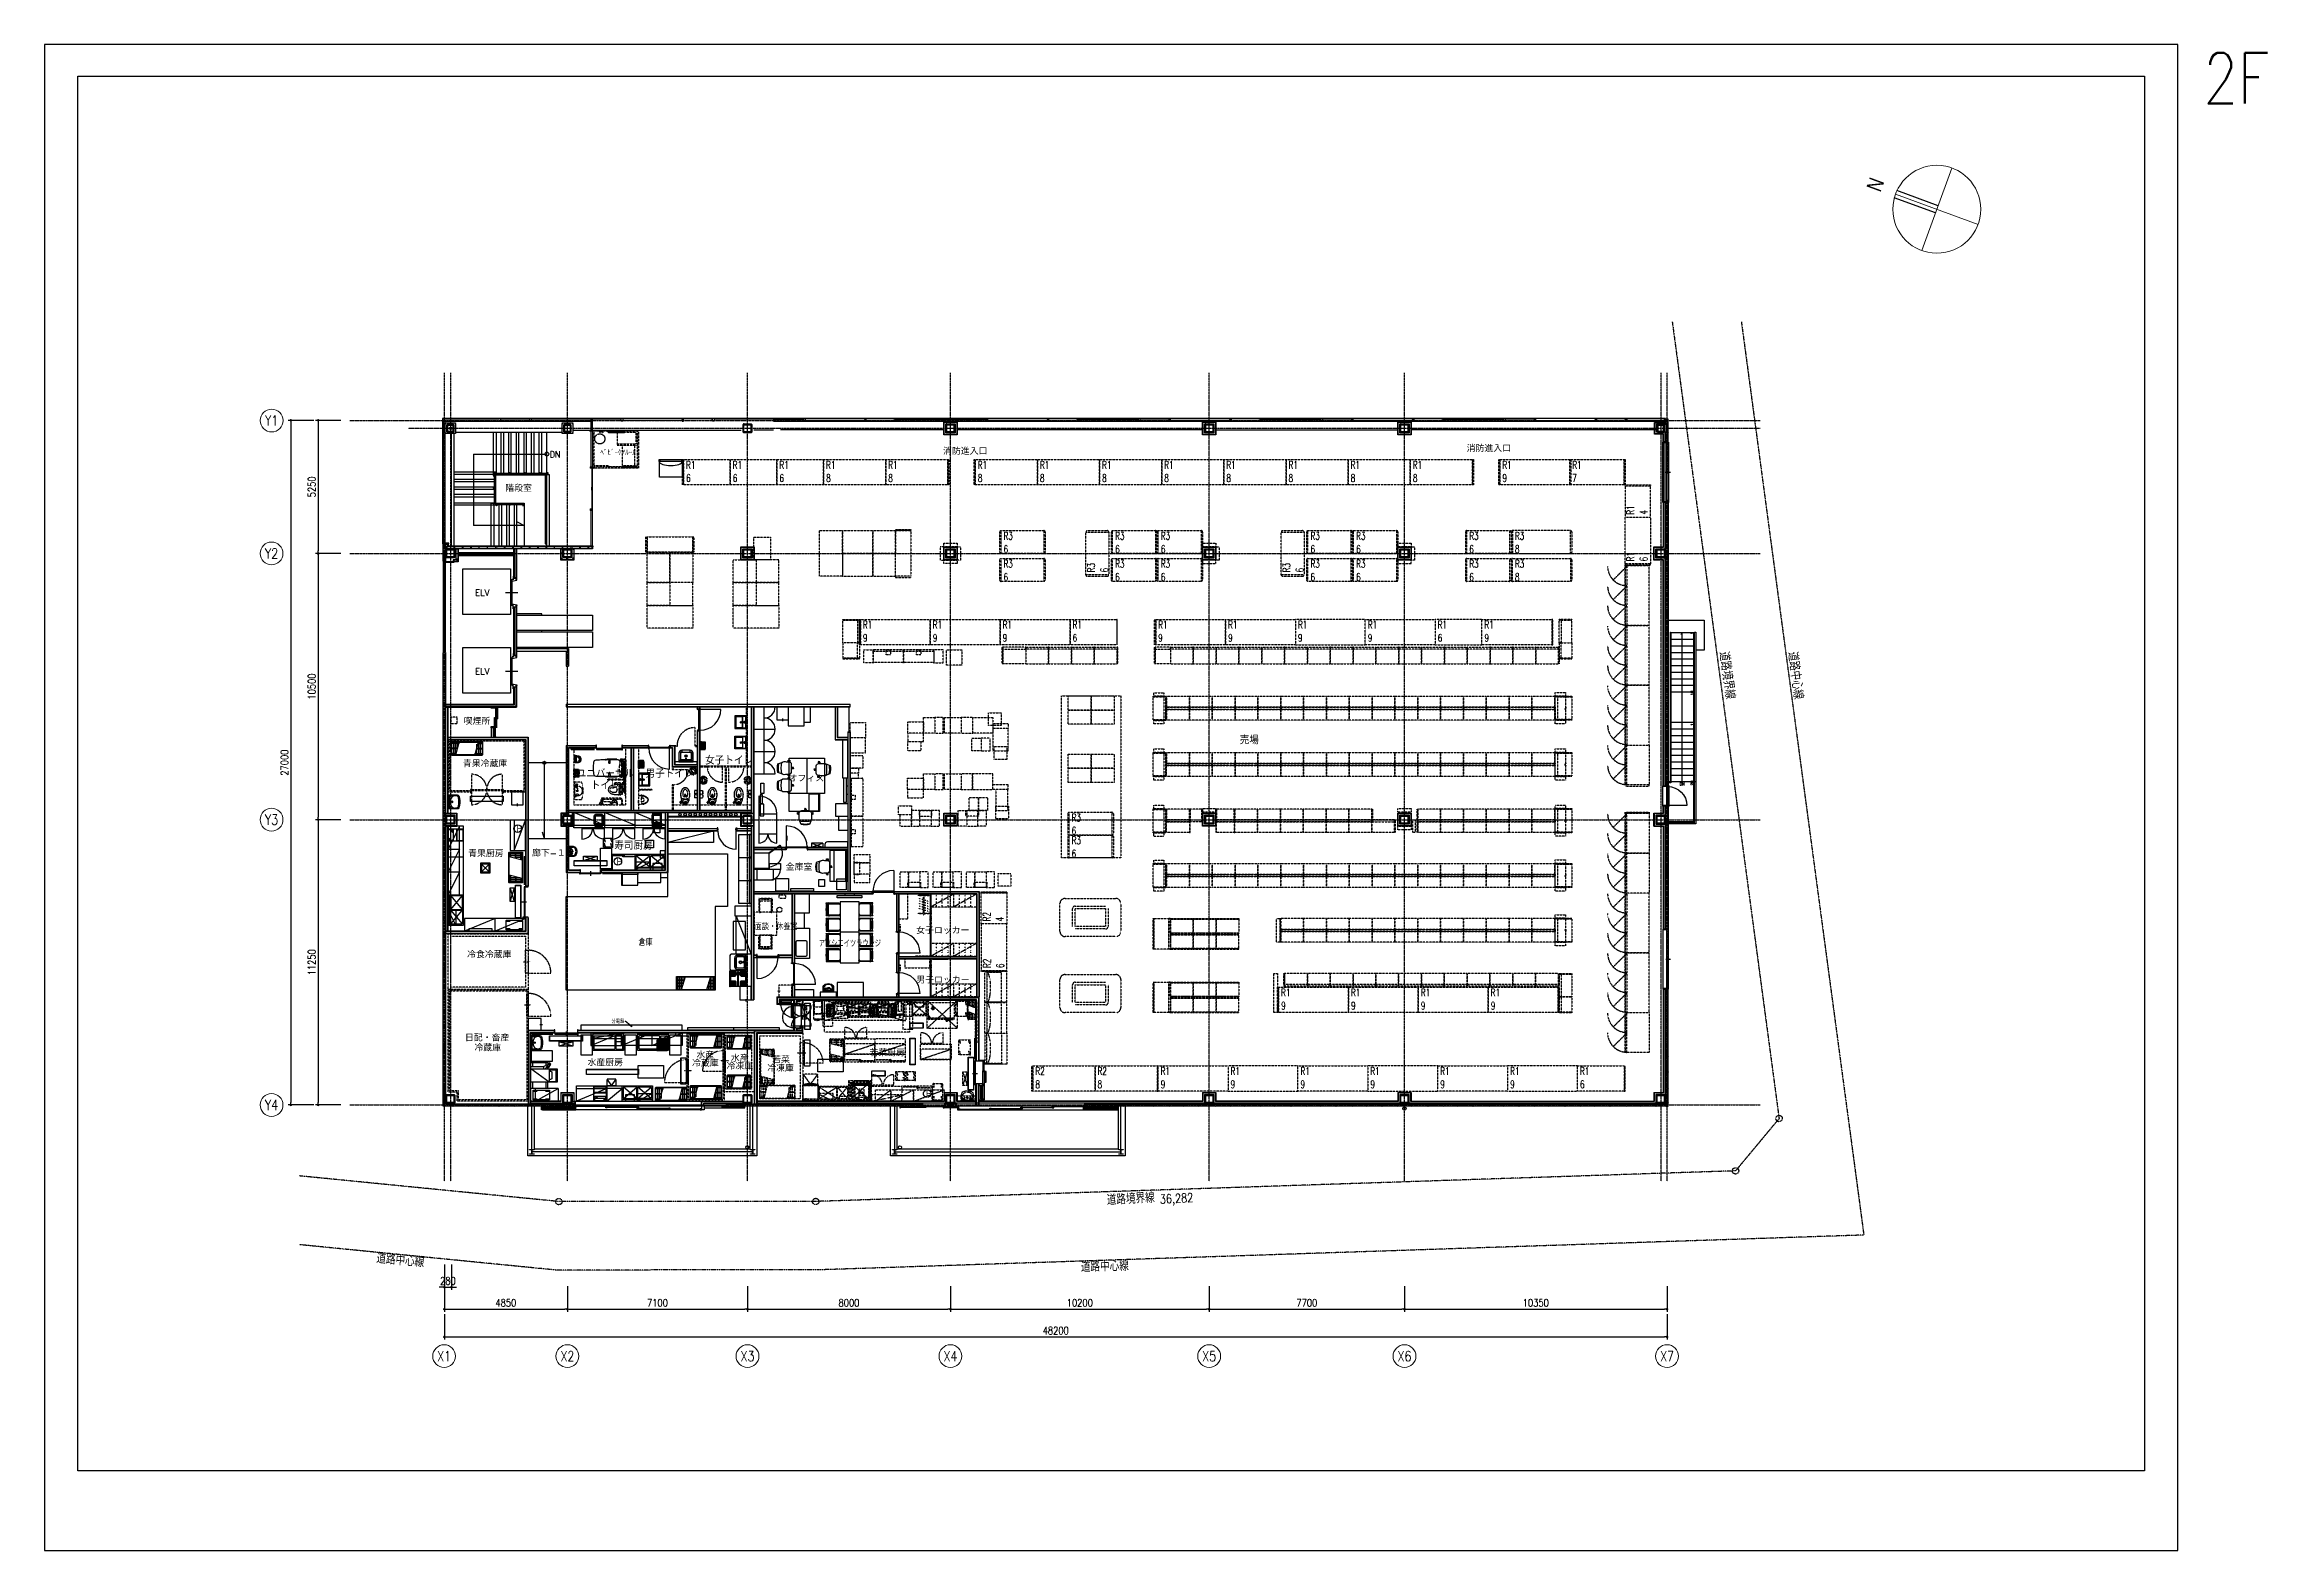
# Model space of a CAD drawing. Header units: millimetres. Extents: x 0 to 181737, y 0 to 59400.
# Drawn here: x 94100 to 181737, y 0 to 59400 of the extents above; entities that cross this region are included whole.
import ezdxf
from ezdxf.enums import TextEntityAlignment as Align

# ---------------------------------------------------------------- set-up
doc = ezdxf.new("R2010")
doc.units = ezdxf.units.MM
doc.header["$LTSCALE"] = 0.2
for name, pattern in [('CENTER', [50.8, 31.75, -6.35, 6.35, -6.35]), ('HIDDEN', [9.525, 6.35, -3.175]), ('HIDDEN2', [4.7625, 3.175, -1.5875]), ('PHANTOM', [63.5, 31.75, -6.35, 6.35, -6.35, 6.35, -6.35])]:
    doc.linetypes.add(name, pattern=pattern)
doc.layers.get('Defpoints').update_dxf_attribs({"color": 5})
for name, color, linetype in [('A_什器', 9, 'HIDDEN'), ('A_境界線', 9, 'PHANTOM'), ('A_室名', 8, 'Continuous'), ('A_寸法', 8, 'Continuous'), ('A_建築', 8, 'Continuous'), ('A_方位', 8, 'Continuous')]:
    doc.layers.add(name, color=color, linetype=linetype)
doc.layers.add('A_通芯', color=8, linetype='CENTER', plot=False)
doc.styles.add('Dim', font='simplex.shx', dxfattribs={"width": 0.8, "bigfont": 'extfont2.shx'})
doc.styles.get("Standard").update_dxf_attribs({"font": 'simplex.shx', "width": 0.8, "bigfont": 'extfont2.shx'})
doc.styles.add('STYLE1', font='arial.ttf')
doc.dimstyles.new('1-100', dxfattribs={"dimscale": 100, "dimtxt": 3, "dimasz": 1, "dimexe": 1, "dimexo": 1, "dimgap": 1, "dimtad": 1, "dimdec": 1, "dimrnd": 0.5, "dimdsep": 46, "dimtxsty": 'Dim', "dimblk": 'DOT', "dimcen": 2.5, "dimclrd": 256, "dimclre": 256, "dimclrt": 256, "dimadec": 0, "dimazin": 0, "dimtfac": 1, "dimtdec": 1, "dimtix": 1, "dimtmove": 2, "dimatfit": 3, "dimldrblk": 'OPEN30', "dimfxl": 1, "dimlwd": -1, "dimlwe": -1, "dimarcsym": 1})

msp = doc.modelspace()

# ---------------------------------------------------------------- texts
at = {"layer": 'A_什器', "linetype": 'Continuous'}
for p in [(112647, 28332.12), (116591.35, 27041.08)]:
    msp.add_text('Ｐ', height=250, dxfattribs=at).set_placement(p)
at = {"layer": 'A_什器'}
msp.add_text('S', height=100, rotation=180, dxfattribs=at).set_placement((128188.31, 21625), align=Align.MIDDLE_CENTER)
msp.add_text('Ｐ', height=250, dxfattribs=at).set_placement((128788.48, 17880.19))
at = {"layer": 'A_境界線', "width": 0.8}
for s, rotation, p in [('道路境界線', 278.0367332, (160289.15, 35453.63)), ('道路中心線', 277.3383182, (162998.42, 35449.14)), ('道路境界線', 3.1271502, (135979.56, 13805.22)), ('道路中心線', 354.6406834, (107188.73, 11520.82)), ('道路中心線', 1.5343745, (134958.67, 11166.09))]:
    msp.add_text(s, height=350, rotation=rotation, dxfattribs=at).set_placement(p, align=Align.MIDDLE_LEFT)
msp.add_text('36,282', height=350, rotation=3.1271502, dxfattribs=at).set_placement((138076.25, 13680.69))
at = {"layer": 'A_室名'}
for s, height, p in [('ﾍﾞﾋﾞｰｹｱﾙｰﾑ', 200, (116010.86, 43198.11)), ('消防進入口', 250, (129523.86, 43224.32)), ('消防進入口', 250, (150165.45, 43332.49)), ('階段室', 250, (112265.71, 41763)), ('ELV', 250, (111069.62, 37656.62)), ('ELV', 250, (111069.62, 34552.49))]:
    msp.add_text(s, height=height, dxfattribs=at).set_placement(p)
for s, height, p in [('喫煙所', 250, (110626.68, 32824.94)), ('売場', 300, (141223.72, 32105.27)), ('オフィス', 250, (123436.04, 30571.44)), ('青果厨房', 250, (110800.78, 27607.27)), ('廊下-１', 250, (113318.44, 27625.76)), ('金庫室', 250, (123320.25, 27073.1)), ('女子ロッカー', 250, (128463.78, 24571.36)), ('冷食冷蔵庫', 250, (110759.86, 23621.23)), ('男子ロッカー', 250, (128470.84, 22619.98)), ('日配・畜産', 250, (110675.33, 20338.63)), ('冷蔵庫 ', 250, (111049.45, 19946.3)), ('水産厨房', 250, (115507.66, 19359.12)), ('若菜厨房', 250, (126622.27, 19750.72))]:
    msp.add_text(s, height=height, dxfattribs=at).set_placement(p, align=Align.TOP_LEFT)
for s, p in [('青果冷蔵庫', (111469.95, 31025.84)), ('冷蔵庫', (120151.98, 19209.85)), ('水産', (120153.6, 19537.97)), ('水産', (121509.18, 19410.45)), ('若菜', (123134.36, 19355.25)), ('冷凍庫', (121511.04, 19097.93)), ('冷凍庫', (123117.52, 19012.15))]:
    msp.add_text(s, height=250, dxfattribs=at).set_placement(p, align=Align.MIDDLE_CENTER)
for s, height, width, p in [('ユニバーサル', 300, 0.9, (115081.39, 30783.23)), ('男子トイレ', 300, 0.9, (117793.64, 30783.23)), ('女子トイレ', 300, 0.9, (120143.65, 31302.94)), ('トイレ', 300, 0.9, (115639.31, 30317.65)), ('寿司厨房', 300, 0.9, (116565.12, 27947.25)), ('面談・休養室', 250, 0.8, (122101.99, 24724.51)), ('倉庫', 250, 0.8, (117517.04, 24104.17)), ('アソシエイツラウンジ', 250, 0.7, (124626.66, 24058.74))]:
    msp.add_text(s, height=height, dxfattribs=dict(at, width=width)).set_placement(p, align=Align.TOP_LEFT)
at = {"layer": 'A_寸法', "width": 0.8}
for s, p in [('Y1', (103057.81, 44568.03)), ('Y2', (103051.97, 39325)), ('Y3', (103051.97, 28825)), ('Y4', (103051.97, 17575)), ('X1', (109856, 7668.03)), ('X2', (114714.8, 7667.94)), ('X3', (121814.8, 7667.94)), ('X4', (129814.8, 7667.94)), ('X5', (140014.8, 7667.94)), ('X6', (147714.8, 7667.94)), ('X7', (158064.8, 7667.94))]:
    msp.add_text(s, height=400, dxfattribs=at).set_placement(p, align=Align.MIDDLE)
at = {"layer": 'A_建築', "width": 0.9}
msp.add_text('DN', height=250, dxfattribs=at).set_placement((114023.57, 43104.94))
at = {"layer": 'A_建築'}
for s, height, p in [('1', 109.88, (159000.36, 36127.92)), ('10', 109.876, (159000.36, 33724.92)), ('11', 109.876, (159005.36, 32524.19)), ('20', 109.876, (158996.28, 30178.65))]:
    msp.add_text(s, height=height, rotation=90, dxfattribs=at).set_placement(p, align=Align.TOP_LEFT)
msp.add_text('DN', height=109.876, dxfattribs=at).set_placement((158562.41, 30285.36), align=Align.TOP_LEFT)
at = {"layer": 'A_方位', "style": 'STYLE1', "width": 0.8}
msp.add_text('N', height=600, rotation=69.8260551, dxfattribs=at).set_placement((165909.04, 53750.31), align=Align.TOP_LEFT)
at = {"layer": 'Defpoints'}
for s, height, width, p in [('2F', 2000, 0.8, (179200, 57066.67)), ('R1', 300, 0.7, (119392.3, 42667.85)), ('R1', 300, 0.7, (121232.3, 42667.76)), ('R1', 300, 0.7, (123072.3, 42667.85)), ('R1', 300, 0.7, (124912.3, 42667.85)), ('R1', 300, 0.7, (127362.3, 42667.85)), ('R1', 300, 0.7, (130892.3, 42667.85)), ('R1', 300, 0.7, (133342.3, 42667.66)), ('R1', 300, 0.7, (135792.3, 42667.66)), ('R1', 300, 0.7, (138242.3, 42667.66)), ('R1', 300, 0.7, (140692.3, 42667.85)), ('R1', 300, 0.7, (143142.3, 42667.66)), ('R1', 300, 0.7, (145592.3, 42667.66)), ('R1', 300, 0.7, (148042.3, 42667.66)), ('R1', 300, 0.7, (151572.3, 42667.85)), ('R1', 300, 0.7, (154327.3, 42667.85)), ('6', 300, 0.7, (119394.42, 42147.19)), ('6', 300, 0.7, (121234.42, 42147.09)), ('6', 300, 0.7, (123074.42, 42147.19)), ('8', 300, 0.7, (124914.42, 42147.19)), ('8', 300, 0.7, (127364.42, 42147.19)), ('8', 300, 0.7, (130894.42, 42147.19)), ('8', 300, 0.7, (133344.42, 42147)), ('8', 300, 0.7, (135794.42, 42147)), ('8', 300, 0.7, (138244.42, 42147)), ('8', 300, 0.7, (140694.42, 42147.19)), ('8', 300, 0.7, (143144.42, 42147)), ('8', 300, 0.7, (145594.42, 42147)), ('8', 300, 0.7, (148044.42, 42147)), ('9', 300, 0.7, (151574.42, 42147.19)), ('7', 300, 0.7, (154329.42, 42147.19)), ('R3', 300, 0.7, (131907.34, 39867.61)), ('6', 300, 0.7, (131909.46, 39346.94)), ('R3', 300, 0.7, (136307.34, 39867.61)), ('6', 300, 0.7, (136309.46, 39346.94)), ('R3', 300, 0.7, (138107.34, 39867.61)), ('6', 300, 0.7, (138109.46, 39346.94)), ('R3', 300, 0.7, (144007.34, 39867.61)), ('6', 300, 0.7, (144009.46, 39346.94)), ('R3', 300, 0.7, (145807.34, 39867.61)), ('6', 300, 0.7, (145809.46, 39346.94)), ('R3', 300, 0.7, (150267.36, 39867.61)), ('6', 300, 0.7, (150269.47, 39346.94)), ('8', 300, 0.7, (152069.47, 39346.94)), ('R3', 300, 0.7, (152067.36, 39867.61)), ('R3', 300, 0.7, (131907.39, 38767.61)), ('R3', 300, 0.7, (136307.39, 38767.61)), ('R3', 300, 0.7, (138107.39, 38767.61)), ('R3', 300, 0.7, (144007.39, 38767.61)), ('R3', 300, 0.7, (145807.39, 38767.61)), ('R3', 300, 0.7, (150267.41, 38767.61)), ('R3', 300, 0.7, (152067.35, 38767.61)), ('6', 300, 0.7, (131909.51, 38246.94)), ('6', 300, 0.7, (136309.51, 38246.94)), ('6', 300, 0.7, (138109.51, 38246.94)), ('6', 300, 0.7, (144009.51, 38246.94)), ('6', 300, 0.7, (145809.51, 38246.94)), ('6', 300, 0.7, (150269.53, 38246.94)), ('8', 300, 0.7, (152069.47, 38246.94)), ('9', 300, 0.7, (126364.47, 35847.14)), ('R1', 300, 0.7, (126362.36, 36367.8)), ('9', 300, 0.7, (129119.47, 35847.14)), ('R1', 300, 0.7, (129117.36, 36367.8)), ('9', 300, 0.7, (131874.47, 35847.14)), ('R1', 300, 0.7, (131872.36, 36367.8)), ('R1', 300, 0.7, (134627.36, 36367.8)), ('6', 300, 0.7, (134629.47, 35847.14)), ('9', 300, 0.7, (138005.42, 35847.14)), ('R1', 300, 0.7, (138003.3, 36367.8)), ('9', 300, 0.7, (140760.42, 35847.14)), ('R1', 300, 0.7, (140758.3, 36367.8)), ('9', 300, 0.7, (143515.42, 35847.14)), ('R1', 300, 0.7, (143513.3, 36367.8)), ('9', 300, 0.7, (146270.42, 35847.14)), ('R1', 300, 0.7, (146268.3, 36367.8)), ('R1', 300, 0.7, (149023.3, 36367.8)), ('6', 300, 0.7, (149025.42, 35847.14)), ('9', 300, 0.7, (150865.42, 35847.14)), ('R1', 300, 0.7, (150863.3, 36367.8)), ('R3', 300, 0.7, (134589.93, 28759.47)), ('R3', 300, 0.7, (134589.93, 27859.47)), ('6', 300, 0.7, (134592.05, 28238.8)), ('6', 300, 0.7, (134592.05, 27338.8)), ('R1', 300, 0.7, (142849.41, 21859.19)), ('R1', 300, 0.7, (145604.41, 21859.19)), ('R1', 300, 0.7, (148359.41, 21859.19)), ('R1', 300, 0.7, (151114.41, 21859.19)), ('9', 300, 0.7, (142851.53, 21338.53)), ('9', 300, 0.7, (145606.53, 21338.53)), ('9', 300, 0.7, (148361.53, 21338.53)), ('9', 300, 0.7, (151116.53, 21338.53)), ('8', 300, 0.7, (133164.48, 18238.37)), ('R2', 300, 0.7, (133162.36, 18759.03)), ('8', 300, 0.7, (135614.48, 18238.37)), ('R2', 300, 0.7, (135612.36, 18759.03)), ('9', 300, 0.7, (138104.48, 18238.37)), ('R1', 300, 0.7, (138102.36, 18759.03)), ('9', 300, 0.7, (140859.48, 18238.37)), ('R1', 300, 0.7, (140857.36, 18759.03)), ('9', 300, 0.7, (143614.48, 18238.37)), ('R1', 300, 0.7, (143612.36, 18759.03)), ('9', 300, 0.7, (146369.48, 18238.37)), ('R1', 300, 0.7, (146367.36, 18759.03)), ('9', 300, 0.7, (149124.48, 18238.37)), ('R1', 300, 0.7, (149122.36, 18759.03)), ('9', 300, 0.7, (151879.48, 18238.37)), ('R1', 300, 0.7, (151877.36, 18759.03)), ('R1', 300, 0.7, (154632.36, 18759.03)), ('6', 300, 0.7, (154634.48, 18238.37))]:
    msp.add_text(s, height=height, dxfattribs=dict(at, width=width)).set_placement(p)
at = {"layer": 'Defpoints', "width": 0.7}
for s, p in [('R1', (156771.95, 40852.61)), ('4', (157292.61, 40854.73)), ('R3', (135511.98, 38577.55)), ('6', (136032.64, 38579.67)), ('R3', (143211.98, 38577.55)), ('6', (143732.64, 38579.67)), ('R1', (156771.95, 39012.61)), ('6', (157292.61, 39014.73)), ('R2', (131390, 24811.42)), ('4', (131910.66, 24813.54)), ('R2', (131405.99, 22971.42)), ('6', (131926.66, 22973.54))]:
    msp.add_text(s, height=300, rotation=90, dxfattribs=at).set_placement(p)
at = {"layer": 'Defpoints', "width": 0.8}
msp.add_text('分電盤', height=150, dxfattribs=at).set_placement((116454.11, 20946.82), align=Align.TOP_LEFT)

# ---------------------------------------------------------------- blocks, each defined once
blk = doc.blocks.new('_Dot')
at = {"color": 0, "linetype": 'ByBlock', "lineweight": -2}
blk.add_line((-0.5, 0), (-1, 0), dxfattribs=at)
at = {"color": 0, "linetype": 'ByBlock', "const_width": 0.5}
blk.add_lwpolyline([(-0.25, 0, 1), (0.25, 0, 1)], format="xyb", close=True, dxfattribs=at)
blk = doc.blocks.new('*D29')
at = {"layer": 'A_寸法', "transparency": 16777216}
for p, q in [((105789, 28825), (104789, 28825)), ((104889, 28725), (104889, 17675)), ((105789, 17575), (104789, 17575))]:
    blk.add_line(p, q, dxfattribs=at)
at = {"layer": 'Defpoints', "color": 0, "transparency": 16777216}
for p in [(105889, 28825), (104889, 17575), (105889, 17575)]:
    blk.add_point(p, dxfattribs=at)
at = {"layer": 'A_寸法', "transparency": 16777216, "xscale": 100, "yscale": 100, "zscale": 100}
for p, rotation in [((104889, 28825), 90), ((104889, 17575), 270)]:
    blk.add_blockref('_Dot', p, dxfattribs=dict(at, rotation=rotation))
at = {"layer": 'A_寸法', "transparency": 16777216, "insert": (104639, 23200), "char_height": 300, "attachment_point": 5, "rotation": 90, "style": 'Dim'}
blk.add_mtext('11250', dxfattribs=at)
blk = doc.blocks.new('_Open30')
at = {"color": 0, "linetype": 'ByBlock', "lineweight": -2}
for p, q in [((-1, 0.27), (0, 0)), ((0, 0), (-1, -0.27)), ((0, 0), (-1, 0))]:
    blk.add_line(p, q, dxfattribs=at)
blk = doc.blocks.new('*D30')
at = {"layer": 'A_寸法', "transparency": 16777216}
for p, q in [((105789, 39325), (104789, 39325)), ((104889, 39225), (104889, 28925)), ((105789, 28825), (104789, 28825))]:
    blk.add_line(p, q, dxfattribs=at)
at = {"layer": 'Defpoints', "color": 0, "transparency": 16777216}
for p in [(105889, 39325), (104889, 28825), (105889, 28825)]:
    blk.add_point(p, dxfattribs=at)
at = {"layer": 'A_寸法', "transparency": 16777216, "xscale": 100, "yscale": 100, "zscale": 100}
for p, rotation in [((104889, 39325), 90), ((104889, 28825), 270)]:
    blk.add_blockref('_Dot', p, dxfattribs=dict(at, rotation=rotation))
at = {"layer": 'A_寸法', "transparency": 16777216, "insert": (104639, 34075), "char_height": 300, "attachment_point": 5, "rotation": 90, "style": 'Dim'}
blk.add_mtext('10500', dxfattribs=at)
blk = doc.blocks.new('*D31')
at = {"layer": 'A_寸法', "transparency": 16777216}
for p, q in [((105789, 44575), (104789, 44575)), ((104889, 44475), (104889, 39425)), ((105789, 39325), (104789, 39325))]:
    blk.add_line(p, q, dxfattribs=at)
at = {"layer": 'Defpoints', "color": 0, "transparency": 16777216}
for p in [(105889, 44575), (104889, 39325), (105889, 39325)]:
    blk.add_point(p, dxfattribs=at)
at = {"layer": 'A_寸法', "transparency": 16777216, "xscale": 100, "yscale": 100, "zscale": 100}
for p, rotation in [((104889, 44575), 90), ((104889, 39325), 270)]:
    blk.add_blockref('_Dot', p, dxfattribs=dict(at, rotation=rotation))
at = {"layer": 'A_寸法', "transparency": 16777216, "insert": (104639, 41950), "char_height": 300, "attachment_point": 5, "rotation": 90, "style": 'Dim'}
blk.add_mtext('5250', dxfattribs=at)
blk = doc.blocks.new('*D32')
at = {"layer": 'A_寸法', "transparency": 16777216}
for p, q in [((104713, 44575), (103713, 44575)), ((103813, 44475), (103813, 17675)), ((104713, 17575), (103713, 17575))]:
    blk.add_line(p, q, dxfattribs=at)
at = {"layer": 'Defpoints', "color": 0, "transparency": 16777216}
for p in [(104813, 44575), (103813, 17575), (104813, 17575)]:
    blk.add_point(p, dxfattribs=at)
at = {"layer": 'A_寸法', "transparency": 16777216, "xscale": 100, "yscale": 100, "zscale": 100}
for p, rotation in [((103813, 44575), 90), ((103813, 17575), 270)]:
    blk.add_blockref('_Dot', p, dxfattribs=dict(at, rotation=rotation))
at = {"layer": 'A_寸法', "transparency": 16777216, "insert": (103563, 31075), "char_height": 300, "attachment_point": 5, "rotation": 90, "style": 'Dim'}
blk.add_mtext('27000', dxfattribs=at)
blk = doc.blocks.new('*D33')
at = {"layer": 'A_寸法', "transparency": 16777216}
for p, q in [((109865, 10421), (109865, 9421)), ((114715, 10421), (114715, 9421)), ((109965, 9521), (114615, 9521))]:
    blk.add_line(p, q, dxfattribs=at)
at = {"layer": 'Defpoints', "color": 0, "transparency": 16777216}
for p in [(109865, 10521), (114715, 10521), (114715, 9521)]:
    blk.add_point(p, dxfattribs=at)
at = {"layer": 'A_寸法', "transparency": 16777216, "xscale": 100, "yscale": 100, "zscale": 100, "rotation": 180}
blk.add_blockref('_Dot', (109865, 9521), dxfattribs=at)
at = {"layer": 'A_寸法', "transparency": 16777216, "xscale": 100, "yscale": 100, "zscale": 100}
blk.add_blockref('_Dot', (114715, 9521), dxfattribs=at)
at = {"layer": 'A_寸法', "transparency": 16777216, "insert": (112290, 9771), "char_height": 300, "attachment_point": 5, "style": 'Dim'}
blk.add_mtext('4850', dxfattribs=at)
blk = doc.blocks.new('*D34')
at = {"layer": 'A_寸法', "transparency": 16777216}
for p, q in [((114715, 10421), (114715, 9421)), ((121815, 10421), (121815, 9421)), ((114815, 9521), (121715, 9521))]:
    blk.add_line(p, q, dxfattribs=at)
at = {"layer": 'Defpoints', "color": 0, "transparency": 16777216}
for p in [(114715, 10521), (121815, 10521), (121815, 9521)]:
    blk.add_point(p, dxfattribs=at)
at = {"layer": 'A_寸法', "transparency": 16777216, "xscale": 100, "yscale": 100, "zscale": 100, "rotation": 180}
blk.add_blockref('_Dot', (114715, 9521), dxfattribs=at)
at = {"layer": 'A_寸法', "transparency": 16777216, "xscale": 100, "yscale": 100, "zscale": 100}
blk.add_blockref('_Dot', (121815, 9521), dxfattribs=at)
at = {"layer": 'A_寸法', "transparency": 16777216, "insert": (118265, 9771), "char_height": 300, "attachment_point": 5, "style": 'Dim'}
blk.add_mtext('7100', dxfattribs=at)
blk = doc.blocks.new('*D35')
at = {"layer": 'A_寸法', "transparency": 16777216}
for p, q in [((121815, 10421), (121815, 9421)), ((129815, 10421), (129815, 9421)), ((121915, 9521), (129715, 9521))]:
    blk.add_line(p, q, dxfattribs=at)
at = {"layer": 'Defpoints', "color": 0, "transparency": 16777216}
for p in [(121815, 10521), (129815, 10521), (129815, 9521)]:
    blk.add_point(p, dxfattribs=at)
at = {"layer": 'A_寸法', "transparency": 16777216, "xscale": 100, "yscale": 100, "zscale": 100, "rotation": 180}
blk.add_blockref('_Dot', (121815, 9521), dxfattribs=at)
at = {"layer": 'A_寸法', "transparency": 16777216, "xscale": 100, "yscale": 100, "zscale": 100}
blk.add_blockref('_Dot', (129815, 9521), dxfattribs=at)
at = {"layer": 'A_寸法', "transparency": 16777216, "insert": (125815, 9771), "char_height": 300, "attachment_point": 5, "style": 'Dim'}
blk.add_mtext('8000', dxfattribs=at)
blk = doc.blocks.new('*D36')
at = {"layer": 'A_寸法', "transparency": 16777216}
for p, q in [((129815, 10421), (129815, 9421)), ((140015, 10421), (140015, 9421)), ((129915, 9521), (139915, 9521))]:
    blk.add_line(p, q, dxfattribs=at)
at = {"layer": 'Defpoints', "color": 0, "transparency": 16777216}
for p in [(129815, 10521), (140015, 10521), (140015, 9521)]:
    blk.add_point(p, dxfattribs=at)
at = {"layer": 'A_寸法', "transparency": 16777216, "xscale": 100, "yscale": 100, "zscale": 100, "rotation": 180}
blk.add_blockref('_Dot', (129815, 9521), dxfattribs=at)
at = {"layer": 'A_寸法', "transparency": 16777216, "xscale": 100, "yscale": 100, "zscale": 100}
blk.add_blockref('_Dot', (140015, 9521), dxfattribs=at)
at = {"layer": 'A_寸法', "transparency": 16777216, "insert": (134915, 9771), "char_height": 300, "attachment_point": 5, "style": 'Dim'}
blk.add_mtext('10200', dxfattribs=at)
blk = doc.blocks.new('*D37')
at = {"layer": 'A_寸法', "transparency": 16777216}
for p, q in [((140015, 10421), (140015, 9421)), ((147715, 10421), (147715, 9421)), ((140115, 9521), (147615, 9521))]:
    blk.add_line(p, q, dxfattribs=at)
at = {"layer": 'Defpoints', "color": 0, "transparency": 16777216}
for p in [(140015, 10521), (147715, 10521), (147715, 9521)]:
    blk.add_point(p, dxfattribs=at)
at = {"layer": 'A_寸法', "transparency": 16777216, "xscale": 100, "yscale": 100, "zscale": 100, "rotation": 180}
blk.add_blockref('_Dot', (140015, 9521), dxfattribs=at)
at = {"layer": 'A_寸法', "transparency": 16777216, "xscale": 100, "yscale": 100, "zscale": 100}
blk.add_blockref('_Dot', (147715, 9521), dxfattribs=at)
at = {"layer": 'A_寸法', "transparency": 16777216, "insert": (143865, 9771), "char_height": 300, "attachment_point": 5, "style": 'Dim'}
blk.add_mtext('7700', dxfattribs=at)
blk = doc.blocks.new('*D38')
at = {"layer": 'A_寸法', "transparency": 16777216}
for p, q in [((147715, 10421), (147715, 9421)), ((158065, 10421), (158065, 9421)), ((147815, 9521), (157965, 9521))]:
    blk.add_line(p, q, dxfattribs=at)
at = {"layer": 'Defpoints', "color": 0, "transparency": 16777216}
for p in [(147715, 10521), (158065, 10521), (158065, 9521)]:
    blk.add_point(p, dxfattribs=at)
at = {"layer": 'A_寸法', "transparency": 16777216, "xscale": 100, "yscale": 100, "zscale": 100, "rotation": 180}
blk.add_blockref('_Dot', (147715, 9521), dxfattribs=at)
at = {"layer": 'A_寸法', "transparency": 16777216, "xscale": 100, "yscale": 100, "zscale": 100}
blk.add_blockref('_Dot', (158065, 9521), dxfattribs=at)
at = {"layer": 'A_寸法', "transparency": 16777216, "insert": (152890, 9771), "char_height": 300, "attachment_point": 5, "style": 'Dim'}
blk.add_mtext('10350', dxfattribs=at)
blk = doc.blocks.new('*D39')
at = {"layer": 'A_寸法', "transparency": 16777216}
for p, q in [((109865, 11286), (109865, 10286)), ((110145, 11286), (110145, 10286)), ((109765, 10386), (109665, 10386)), ((109865, 10386), (110145, 10386)), ((110245, 10386), (110345, 10386))]:
    blk.add_line(p, q, dxfattribs=at)
at = {"layer": 'Defpoints', "color": 0, "transparency": 16777216}
for p in [(109865, 11386), (110145, 11386), (110145, 10386)]:
    blk.add_point(p, dxfattribs=at)
at = {"layer": 'A_寸法', "transparency": 16777216, "xscale": 100, "yscale": 100, "zscale": 100}
blk.add_blockref('_Dot', (109865, 10386), dxfattribs=at)
at = {"layer": 'A_寸法', "transparency": 16777216, "xscale": 100, "yscale": 100, "zscale": 100, "rotation": 180}
blk.add_blockref('_Dot', (110145, 10386), dxfattribs=at)
at = {"layer": 'A_寸法', "transparency": 16777216, "insert": (110005, 10636), "char_height": 300, "attachment_point": 5, "style": 'Dim'}
blk.add_mtext('280', dxfattribs=at)
blk = doc.blocks.new('*D40')
at = {"layer": 'A_寸法', "transparency": 16777216}
for p, q in [((109865, 9326), (109865, 8326)), ((158065, 9326), (158065, 8326)), ((109965, 8426), (157965, 8426))]:
    blk.add_line(p, q, dxfattribs=at)
at = {"layer": 'Defpoints', "color": 0, "transparency": 16777216}
for p in [(109865, 9426), (158065, 9426), (158065, 8426)]:
    blk.add_point(p, dxfattribs=at)
at = {"layer": 'A_寸法', "transparency": 16777216, "xscale": 100, "yscale": 100, "zscale": 100, "rotation": 180}
blk.add_blockref('_Dot', (109865, 8426), dxfattribs=at)
at = {"layer": 'A_寸法', "transparency": 16777216, "xscale": 100, "yscale": 100, "zscale": 100}
blk.add_blockref('_Dot', (158065, 8426), dxfattribs=at)
at = {"layer": 'A_寸法', "transparency": 16777216, "insert": (133965, 8676), "char_height": 300, "attachment_point": 5, "style": 'Dim'}
blk.add_mtext('48200', dxfattribs=at)
blk = doc.blocks.new('INS-GMEWW')
at = {"color": 0}
for p, q in [((-257, 273), (-257, -207)), ((-257, 273), (-257, 191)), ((-242, 278), (-252, 278)), ((-242, 278), (-252, 278)), ((-237, 213), (-237, 273)), ((-237, 192), (-237, 213)), ((-237, -207), (-237, 139)), ((-217, 183), (-234, 237)), ((-227, -217), (-217, 183)), ((-219, 127), (-219, 127)), ((-217, 183), (218, 183)), ((-158, 240), (-156, 235)), ((156, 235), (158, 240)), ((234, 237), (218, 183)), ((218, 183), (228, -217)), ((219, 127), (219, 127)), ((238, 213), (238, 273)), ((238, 192), (238, 213)), ((238, -207), (238, 139)), ((243, 278), (253, 278)), ((243, 278), (253, 278)), ((258, 273), (258, -207)), ((258, 273), (258, 191)), ((-214, -242), (-222, -251)), ((-219, -276), (-199, -256)), ((168, -267), (-167, -267)), ((219, -276), (199, -256)), ((214, -242), (222, -251))]:
    blk.add_line(p, q, dxfattribs=at)
for centre, radius, start, end in [((-252, 273), 5, 90, 180), ((-252, 273), 5, 90, 180), ((-168, 196), 90, 182.62764, 229.88083), ((-242, 273), 5, 0, 90), ((-242, 273), 5, 11.16481, 90), ((-168, 196), 70, 182.97954, 223.49198), ((-215, 243), 20, 97.45735, 199.76235), ((-222, 131), 5, 229.88083, 270), ((-223, 131), 5, 274.03268, 315.20027), ((0, -1400), 1678, 82.54265, 97.45735), ((0, -1400), 1668, 82.54265, 97.45735), ((0, -2530), 2775, 86.73146, 93.26854), ((0, -10804), 11040, 89.19072, 90.80928), ((215, 243), 20, 340.23765, 82.54265), ((168, 196), 70, 316.50802, 357.02046), ((223, 131), 5, 224.79973, 265.96732), ((222, 131), 5, 270, 310.11917), ((168, 196), 90, 310.11917, 357.37236), ((243, 273), 5, 90, 180), ((243, 273), 5, 90, 168.83519), ((253, 273), 5, 0, 90), ((253, 273), 5, 0, 90), ((-167, -207), 90, 180, 229.88083), ((-167, -207), 70, 180, 230.29098), ((-158, -196), 72.4, 197.5731, 262.81576), ((-222, -272), 5, 229.88083, 270), ((-223, -273), 5, 274.03268, 315.20027), ((158, -196), 72.4, 277.18424, 342.4269), ((168, -207), 70, 309.70902, 0), ((223, -273), 5, 224.79973, 265.96732), ((222, -272), 5, 270, 310.11917), ((168, -207), 90, 310.11917, 0)]:
    blk.add_arc(centre, radius, start, end, dxfattribs=at)
blk = doc.blocks.new('INS-GPPFS')
at = {"color": 0}
for p, q in [((-257, -272), (-257, 208)), ((-237, 208), (-237, -139)), ((-227, 218), (-217, -182)), ((-214, 242), (-222, 251)), ((-219, 276), (-199, 256)), ((168, 268), (-167, 268)), ((219, 276), (199, 256)), ((214, 242), (222, 251)), ((218, -182), (228, 218)), ((238, 208), (238, -139)), ((258, -272), (258, 208)), ((-257, -272), (-257, -191)), ((-242, -277), (-252, -277)), ((-242, -277), (-252, -277)), ((-237, -192), (-237, -212)), ((-237, -212), (-237, -272)), ((-217, -182), (-234, -237)), ((-219, -127), (-219, -127)), ((-217, -182), (218, -182)), ((-158, -240), (-156, -235)), ((156, -235), (158, -240)), ((234, -237), (218, -182)), ((219, -127), (219, -127)), ((238, -192), (238, -212)), ((238, -212), (238, -272)), ((243, -277), (253, -277)), ((243, -277), (253, -277)), ((258, -272), (258, -191))]:
    blk.add_line(p, q, dxfattribs=at)
for centre, radius, start, end in [((-167, 208), 90, 130.11917, 180), ((-167, 208), 70, 129.70902, 180), ((-158, 196), 72.4, 97.18424, 162.4269), ((-222, 273), 5, 90, 130.11917), ((-223, 273), 5, 44.79973, 85.96732), ((158, 196), 72.4, 17.5731, 82.81576), ((168, 208), 70, 360, 50.29098), ((223, 273), 5, 94.03268, 135.20027), ((222, 273), 5, 49.88083, 90), ((168, 208), 90, 0, 49.88083), ((-168, -196), 90, 130.11917, 177.37236), ((-252, -272), 5, 180, 270), ((-252, -272), 5, 180, 270), ((-242, -272), 5, 270, 0), ((-242, -272), 5, 270, 348.83519), ((-168, -196), 70, 136.50802, 177.02046), ((-215, -243), 20, 160.23765, 262.54265), ((-222, -131), 5, 90, 130.11917), ((-223, -131), 5, 44.79973, 85.96732), ((0, 1400), 1678, 262.54265, 277.45735), ((0, 1400), 1668, 262.54265, 277.45735), ((0, 2530), 2775, 266.73146, 273.26854), ((0, 10804), 11040, 269.19072, 270.80928), ((168, -196), 70, 2.97954, 43.49198), ((215, -243), 20, 277.45735, 19.76235), ((223, -131), 5, 94.03268, 135.20027), ((222, -131), 5, 49.88083, 90), ((168, -196), 90, 2.62764, 49.88083), ((243, -272), 5, 180, 270), ((243, -272), 5, 191.16481, 270), ((253, -272), 5, 270, 0), ((253, -272), 5, 270, 0)]:
    blk.add_arc(centre, radius, start, end, dxfattribs=at)
blk = doc.blocks.new('INS-G4K5L')
at = {"color": 0}
for p, q in [((-130, 219), (-184, 236)), ((-130, 119), (-184, 136)), ((-130, 19), (-184, 36)), ((-22, 186), (-76, 203)), ((-22, 86), (-76, 103)), ((-22, -14), (-76, 3)), ((-15, -395), (-15, 395)), ((15, -395), (15, 395)), ((86, 154), (32, 170)), ((86, 54), (32, 70)), ((194, 121), (140, 137)), ((194, 21), (140, 37)), ((-130, -81), (-184, -64)), ((-130, -181), (-184, -164)), ((-22, -114), (-76, -97)), ((-22, -214), (-76, -197)), ((86, -46), (32, -30)), ((86, -146), (32, -130)), ((86, -246), (32, -230)), ((194, -79), (140, -63)), ((194, -179), (140, -163)), ((194, -279), (140, -263))]:
    blk.add_line(p, q, dxfattribs=at)
for points in [[(-15, 345), (-212, 345), (-212, 375), (-15, 375)], [(15, 375), (213, 375), (213, 345), (15, 345)], [(-15, -375), (-212, -375), (-212, -345), (-15, -345)], [(15, -345), (213, -345), (213, -375), (15, -375)]]:
    blk.add_lwpolyline(points, dxfattribs=at)
for centre, start, end in [((0, 395), 0, 180), ((0, -395), 180, 0)]:
    blk.add_arc(centre, 15, start, end, dxfattribs=at)
blk = doc.blocks.new('INS-G5IE6')
at = {"color": 0}
for p, q in [((-196, 172), (-199, 171)), ((-199, 171), (-199, 0)), ((-199, -171), (-199, 0)), ((-196, 172), (-109, 182)), ((-96, 187), (-103, 184)), ((-196, -172), (-199, -171)), ((-196, -172), (-109, -182)), ((-96, -187), (-103, -184))]:
    blk.add_line(p, q, dxfattribs=at)
for centre, radius, start, end in [((-200, -1493), 1657, 84.79963, 89.9529), ((-111, 202), 20.2, 276.62078, 295.64101), ((-91, 178), 10.1, 83.61677, 115.64101), ((313, 0), 404, 162.65581, 180), ((313, 0), 404, 180, 197.34419), ((-135, -212), 402, 65.21615, 83.61677), ((-37, 0), 67.9, 220.62218, 139.37782), ((-37, 0), 65.9, 217.92373, 142.07627), ((-39, 110), 35.4, 98.84381, 162.65581), ((-23, 3), 156, 73.2845, 99.96641), ((-23, 3), 144, 73.2845, 98.84381), ((-111, -226), 389, 45.15696, 70.64042), ((-111, -226), 402, 45.15696, 70.64042), ((-178, -305), 505, 45.70641, 65.21615), ((120, 0), 66, 0, 48.62355), ((120, 0), 66, 311.37645, 0), ((120, 0), 78.6, 0, 45.70641), ((120, 0), 78.6, 314.29359, 0), ((-200, 1493), 1657, 270.0471, 275.20037), ((-111, -202), 20.2, 64.35899, 83.37922), ((-91, -178), 10.1, 244.35899, 276.38323), ((-135, 212), 402, 276.38323, 294.78385), ((-39, -110), 35.4, 197.34419, 261.15619), ((-23, -3), 156, 260.03359, 286.7155), ((-23, -3), 144, 261.15619, 286.7155), ((-111, 226), 389, 289.35958, 314.84304), ((-111, 226), 402, 289.35958, 314.84304), ((-178, 305), 505, 294.78385, 314.29359)]:
    blk.add_arc(centre, radius, start, end, dxfattribs=at)
blk = doc.blocks.new('INS-GZ54L')
at = {"color": 0}
for p, q in [((-51, 134), (-58, 134)), ((-58, 134), (-58, 18)), ((-51, 18), (-58, 18)), ((-51, 135), (-51, 16)), ((49, 139), (-47, 139)), ((49, 12), (-47, 12)), ((52, 143), (-21, 143)), ((-21, 143), (-21, 140)), ((53, 140), (-21, 140)), ((-21, 9), (-21, -9)), ((51, 9), (-20, 9)), ((-18, 12), (-18, 9)), ((7, 12), (7, 9)), ((52, 11), (42, 11)), ((42, 11), (42, 10)), ((52, 10), (42, 10)), ((49, 12), (49, 139)), ((52, 9), (52, -9)), ((52, 9), (52, -9)), ((54, 139), (54, -139)), ((54, 9), (54, -9)), ((56, 139), (56, -138)), ((56, 125), (56, 121)), ((56, 78), (56, 73)), ((56, 30), (56, 26)), ((-51, -17), (-58, -17)), ((-58, -17), (-58, -133)), ((-51, -133), (-58, -133)), ((-51, -16), (-51, -135)), ((49, -12), (-47, -12)), ((49, -139), (-47, -139)), ((53, -140), (-21, -140)), ((-21, -140), (-21, -142)), ((52, -142), (-21, -142)), ((51, -9), (-20, -9)), ((-18, -9), (-18, -12)), ((7, -9), (7, -12)), ((52, -9), (42, -9)), ((42, -9), (42, -11)), ((52, -11), (42, -11)), ((49, -139), (49, -12)), ((56, -26), (56, -30)), ((56, -73), (56, -78)), ((56, -121), (56, -125))]:
    blk.add_line(p, q, dxfattribs=at)
for centre, radius, start, end in [((-47, 135), 4, 90, 180), ((-47, 16), 4, 180, 270), ((-20, 9), 0.5, 90, 180), ((51, 9), 0.5, 0, 90), ((52, 139), 4, 0, 90), ((52, 9), 2, 0, 90), ((52, 9), 0.5, 0, 90), ((53, 139), 1, 0, 90), ((-47, -16), 4, 90, 180), ((-47, -135), 4, 180, 270), ((-20, -9), 0.5, 180, 270), ((51, -9), 0.5, 270, 0), ((52, -9), 0.5, 270, 0), ((52, -9), 2, 270, 0), ((52, -138), 4, 270, 0), ((53, -139), 1, 270, 0)]:
    blk.add_arc(centre, radius, start, end, dxfattribs=at)
blk = doc.blocks.new('INS-GHXQ4')
at = {"color": 0}
for p, q in [((-56, 139), (-56, -138)), ((-56, 125), (-56, 121)), ((-56, 78), (-56, 73)), ((-56, 30), (-56, 26)), ((-53, 139), (-53, -139)), ((-53, 9), (-53, -9)), ((-52, 143), (21, 143)), ((-52, 140), (21, 140)), ((-52, 9), (-52, -9)), ((-51, 11), (-41, 11)), ((-51, 10), (-41, 10)), ((-51, 9), (21, 9)), ((-51, 9), (-51, -9)), ((-49, 12), (-49, 139)), ((-49, 139), (47, 139)), ((-49, 12), (47, 12)), ((-41, 11), (-41, 10)), ((-6, 12), (-6, 9)), ((19, 12), (19, 9)), ((21, 143), (21, 140)), ((21, 9), (21, -9)), ((51, 135), (51, 16)), ((51, 134), (58, 134)), ((51, 18), (58, 18)), ((58, 134), (58, 18)), ((-56, -26), (-56, -30)), ((-56, -73), (-56, -78)), ((-56, -121), (-56, -125)), ((-52, -140), (21, -140)), ((-52, -142), (21, -142)), ((-51, -9), (-41, -9)), ((-51, -9), (21, -9)), ((-51, -11), (-41, -11)), ((-49, -139), (-49, -12)), ((-49, -12), (47, -12)), ((-49, -139), (47, -139)), ((-41, -9), (-41, -11)), ((-6, -9), (-6, -12)), ((19, -9), (19, -12)), ((21, -140), (21, -142)), ((51, -16), (51, -135)), ((51, -17), (58, -17)), ((51, -133), (58, -133)), ((58, -17), (58, -133))]:
    blk.add_line(p, q, dxfattribs=at)
for centre, radius, start, end in [((-52, 139), 4, 90, 180), ((-52, 139), 1, 90, 180), ((-51, 9), 2, 90, 180), ((-51, 9), 0.5, 90, 180), ((-51, 9), 0.5, 90, 180), ((21, 9), 0.5, 0, 90), ((47, 135), 4, 0, 90), ((47, 16), 4, 270, 0), ((-52, -138), 4, 180, 270), ((-51, -9), 2, 180, 270), ((-52, -139), 1, 180, 270), ((-51, -9), 0.5, 180, 270), ((-51, -9), 0.5, 180, 270), ((21, -9), 0.5, 270, 0), ((47, -16), 4, 0, 90), ((47, -135), 4, 270, 0)]:
    blk.add_arc(centre, radius, start, end, dxfattribs=at)
blk = doc.blocks.new('INS-G4TGO')
at = {"color": 0}
for p, q in [((-51, 134), (-58, 134)), ((-58, 134), (-58, 18)), ((-51, 18), (-58, 18)), ((-51, 135), (-51, 16)), ((49, 139), (-47, 139)), ((49, 12), (-47, 12)), ((52, 143), (-21, 143)), ((-21, 143), (-21, 140)), ((53, 140), (-21, 140)), ((-21, 9), (-21, -9)), ((51, 9), (-20, 9)), ((-18, 12), (-18, 9)), ((7, 12), (7, 9)), ((52, 11), (42, 11)), ((42, 11), (42, 10)), ((52, 10), (42, 10)), ((49, 12), (49, 139)), ((52, 9), (52, -9)), ((52, 9), (52, -9)), ((54, 139), (54, -139)), ((54, 9), (54, -9)), ((56, 139), (56, -138)), ((56, 125), (56, 121)), ((56, 78), (56, 73)), ((56, 30), (56, 26)), ((-51, -17), (-58, -17)), ((-58, -17), (-58, -133)), ((-51, -133), (-58, -133)), ((-51, -16), (-51, -135)), ((49, -12), (-47, -12)), ((49, -139), (-47, -139)), ((53, -140), (-21, -140)), ((-21, -140), (-21, -142)), ((52, -142), (-21, -142)), ((51, -9), (-20, -9)), ((-18, -9), (-18, -12)), ((7, -9), (7, -12)), ((52, -9), (42, -9)), ((42, -9), (42, -11)), ((52, -11), (42, -11)), ((49, -139), (49, -12)), ((56, -26), (56, -30)), ((56, -73), (56, -78)), ((56, -121), (56, -125))]:
    blk.add_line(p, q, dxfattribs=at)
for centre, radius, start, end in [((-47, 135), 4, 90, 180), ((-47, 16), 4, 180, 270), ((-20, 9), 0.5, 90, 180), ((51, 9), 0.5, 0, 90), ((52, 139), 4, 0, 90), ((52, 9), 2, 0, 90), ((52, 9), 0.5, 0, 90), ((53, 139), 1, 0, 90), ((-47, -16), 4, 90, 180), ((-47, -135), 4, 180, 270), ((-20, -9), 0.5, 180, 270), ((51, -9), 0.5, 270, 0), ((52, -9), 0.5, 270, 0), ((52, -9), 2, 270, 0), ((52, -138), 4, 270, 0), ((53, -139), 1, 270, 0)]:
    blk.add_arc(centre, radius, start, end, dxfattribs=at)
blk = doc.blocks.new('INS-GEMI2')
at = {"color": 0}
for p, q in [((-30, 14), (-61, 46)), ((-14, 30), (-46, 61)), ((-27, 13), (-30, 14)), ((5, -16), (-25, 14)), ((-13, 27), (-14, 30)), ((16, -5), (-14, 25)), ((31, 1), (31, 1)), ((31, 1), (31, 1)), ((51, -20), (31, 1)), ((-1, -31), (20, -51)), ((13, -45), (14, -47)), ((14, -47), (15, -49)), ((15, -49), (16, -51)), ((16, -51), (18, -52)), ((18, -52), (19, -54)), ((19, -54), (21, -56)), ((20, -51), (21, -53)), ((21, -53), (22, -54)), ((21, -56), (22, -57)), ((22, -54), (23, -55)), ((22, -57), (24, -58)), ((23, -55), (25, -55)), ((24, -58), (26, -59)), ((25, -55), (26, -56)), ((26, -56), (28, -57)), ((26, -59), (28, -60)), ((28, -57), (29, -57)), ((28, -60), (30, -61)), ((29, -57), (31, -58)), ((30, -61), (32, -61)), ((31, -58), (32, -58)), ((32, -58), (34, -58)), ((32, -61), (34, -62)), ((34, -58), (36, -58)), ((34, -62), (37, -62)), ((36, -58), (37, -58)), ((37, -58), (39, -58)), ((37, -62), (39, -62)), ((39, -58), (41, -58)), ((39, -62), (41, -62)), ((41, -58), (42, -58)), ((41, -62), (43, -61)), ((42, -58), (44, -57)), ((43, -61), (45, -61)), ((44, -57), (45, -57)), ((47, -14), (45, -13)), ((45, -57), (47, -56)), ((45, -61), (47, -60)), ((49, -15), (47, -14)), ((47, -56), (48, -55)), ((47, -60), (49, -59)), ((48, -55), (49, -54)), ((51, -16), (49, -15)), ((49, -54), (51, -53)), ((49, -59), (51, -58)), ((52, -18), (51, -16)), ((53, -21), (51, -20)), ((51, -20), (51, -20)), ((51, -53), (52, -52)), ((51, -58), (53, -57)), ((54, -19), (52, -18)), ((52, -52), (53, -51)), ((52, -53), (52, -54)), ((52, -53), (52, -53)), ((52, -53), (52, -53)), ((53, -53), (52, -53)), ((52, -54), (52, -55)), ((52, -54), (52, -54)), ((52, -54), (52, -54)), ((52, -54), (52, -54)), ((52, -55), (52, -55)), ((52, -55), (52, -56)), ((52, -55), (52, -55)), ((53, -57), (52, -56)), ((54, -22), (53, -21)), ((53, -51), (54, -49)), ((53, -52), (53, -53)), ((53, -52), (53, -52)), ((53, -52), (53, -52)), ((54, -52), (53, -52)), ((56, -21), (54, -19)), ((55, -23), (54, -22)), ((54, -49), (55, -48)), ((55, -52), (54, -52)), ((54, -52), (54, -52)), ((54, -52), (54, -52)), ((54, -52), (54, -52)), ((55, -25), (55, -23)), ((56, -26), (55, -25)), ((55, -48), (56, -47)), ((56, -52), (55, -52)), ((55, -52), (55, -52)), ((55, -52), (55, -52)), ((57, -22), (56, -21)), ((57, -28), (56, -26)), ((56, -45), (57, -44)), ((56, -47), (56, -45)), ((57, -53), (56, -52)), ((58, -24), (57, -22)), ((57, -29), (57, -28)), ((58, -31), (57, -29)), ((57, -44), (58, -42)), ((57, -53), (58, -51)), ((59, -26), (58, -24)), ((58, -33), (58, -31)), ((58, -34), (58, -33)), ((58, -36), (58, -34)), ((58, -37), (58, -36)), ((58, -39), (58, -37)), ((58, -41), (58, -39)), ((58, -42), (58, -41)), ((58, -51), (59, -49)), ((60, -28), (59, -26)), ((59, -49), (60, -47)), ((61, -30), (60, -28)), ((60, -47), (61, -45)), ((61, -32), (61, -30)), ((62, -34), (61, -32)), ((61, -43), (62, -41)), ((61, -45), (61, -43)), ((62, -37), (62, -34)), ((62, -39), (62, -37)), ((62, -41), (62, -39))]:
    blk.add_line(p, q, dxfattribs=at)
blk.add_circle((36, -36), 2, dxfattribs=at)
for centre, radius, start, end in [((-60, 47), 2, 142.79843, 225), ((-36, 29), 31.8, 139.82596, 142.58749), ((10, -11), 93.2, 134.65172, 139.48337), ((11, -10), 93.2, 130.51663, 135.34828), ((-37, 46), 19.1, 126.49962, 131.08693), ((-47, 60), 2, 45, 127.20157), ((-27, 15), 1.97, 278.1166, 311.35537), ((-74, 74), 77.3, 308.35485, 318.31698), ((-45, 49), 39, 316.68072, 323.28141), ((-15, 27), 1.97, 318.64463, 351.8834), ((16, -16), 22.9, 109.25934, 114.86181), ((16, -15), 22.1, 72.61322, 109.4606), ((16, -14), 21.1, 45.04022, 72.46762), ((16, -14), 21.1, 17.53238, 44.95978), ((15, -16), 22.1, 160.5394, 197.38677), ((-1, -9), 5.04, 145.07818, 170.80066), ((14, -16), 21.1, 197.53238, 224.95978), ((14, -16), 21.1, 225.04022, 252.46762), ((10, -11), 7.49, 224.93171, 252.46738), ((10, -11), 7.52, 225.03801, 252.42037), ((10, -10), 7.87, 252.55854, 289.40819), ((10, -10), 7.87, 252.56835, 289.4176), ((14, -15), 22.1, 252.61322, 289.4606), ((10, -10), 8.25, 289.30127, 340.69873), ((10, -10), 8.23, 289.27591, 315.0337), ((11, -10), 7.52, 17.57963, 44.96199), ((10, -10), 7.87, 314.24382, 43.99247), ((10, -10), 7.87, 340.59181, 17.44146), ((14, -14), 23.2, 289.3477, 340.6523), ((15, -14), 22.1, 340.5394, 17.38677)]:
    blk.add_arc(centre, radius, start, end, dxfattribs=at)
at = {"color": 0, "lineweight": -3}
blk.add_point((36, -36), dxfattribs=at)

# ---------------------------------------------------------------- dimensions: what is measured, and where the dimension line sits
at = {"layer": 'A_寸法'}
for base, p1, p2, picture, middle in [((103812.74, 17575), (104812.61, 44575), (104812.61, 17575), '*D32', (103562.74, 31075)), ((104889.37, 39325), (105889.24, 44575), (105889.24, 39325), '*D31', (104639.37, 41950)), ((104889.37, 28825), (105889.24, 39325), (105889.24, 28825), '*D30', (104639.37, 34075)), ((104889.37, 17575), (105889.24, 28825), (105889.24, 17575), '*D29', (104639.37, 23200))]:
    dim = msp.add_linear_dim(base=base, p1=p1, p2=p2, angle=270, dimstyle='1-100', dxfattribs=at)
    dim.commit()
    dim.dimension.update_dxf_attribs({"geometry": picture, "text_midpoint": middle})
for base, p1, p2, picture, middle in [((110144.8, 10385.7), (109864.8, 11385.56), (110144.8, 11385.56), '*D39', (110004.8, 10635.7)), ((114714.8, 9521.17), (109864.8, 10521.04), (114714.8, 10521.04), '*D33', (112289.8, 9771.17)), ((121814.8, 9521.17), (114714.8, 10521.04), (121814.8, 10521.04), '*D34', (118264.8, 9771.17)), ((129814.8, 9521.17), (121814.8, 10521.04), (129814.8, 10521.04), '*D35', (125814.8, 9771.17)), ((140014.8, 9521.17), (129814.8, 10521.04), (140014.8, 10521.04), '*D36', (134914.8, 9771.17)), ((147714.8, 9521.17), (140014.8, 10521.04), (147714.8, 10521.04), '*D37', (143864.8, 9771.17)), ((158064.8, 9521.17), (147714.8, 10521.04), (158064.8, 10521.04), '*D38', (152889.8, 9771.17)), ((158064.8, 8426.08), (109864.8, 9425.95), (158064.8, 9425.95), '*D40', (133964.8, 8676.08))]:
    dim = msp.add_linear_dim(base=base, p1=p1, p2=p2, dimstyle='1-100', dxfattribs=at)
    dim.commit()
    dim.dimension.update_dxf_attribs({"geometry": picture, "text_midpoint": middle})

# ---------------------------------------------------------------- hatches: boundary and pattern name
at = {"layer": 'Defpoints', "linetype": 'Continuous'}
msp.add_hatch(color=256, dxfattribs=at).paths.add_polyline_path([(117198.31, 20729.36), (117260.49, 20651.03), (117176.28, 20704.96)])

# ---------------------------------------------------------------- linework, layer by layer
at = {"layer": 'A_什器'}
for p, q in [((131754.78, 40170), (131754.78, 39380)), ((133554.78, 40170), (133554.78, 39380)), ((135209.78, 40225), (135999.78, 40225)), ((136154.78, 40170), (136154.78, 39380)), ((137954.78, 40170), (137954.78, 39380)), ((137954.78, 40170), (137954.78, 39380)), ((139754.78, 40170), (139754.78, 39380)), ((142909.78, 40225), (143699.78, 40225)), ((143854.78, 40170), (143854.78, 39380)), ((145654.78, 40170), (145654.78, 39380)), ((145654.78, 40170), (145654.78, 39380)), ((147454.78, 40170), (147454.78, 39380)), ((150114.8, 40170), (150114.8, 39380)), ((151914.8, 40170), (151914.8, 39380)), ((151914.8, 40170), (151914.8, 39380)), ((154314.8, 40170), (154314.8, 39380)), ((131754.78, 39070), (131754.78, 38280)), ((133554.78, 39070), (133554.78, 38280)), ((136154.78, 39070), (136154.78, 38280)), ((137954.78, 39070), (137954.78, 38280)), ((137954.78, 39070), (137954.78, 38280)), ((139754.78, 39070), (139754.78, 38280)), ((143854.78, 39070), (143854.78, 38280)), ((145654.78, 39070), (145654.78, 38280)), ((145654.78, 39070), (145654.78, 38280)), ((147454.78, 39070), (147454.78, 38280)), ((150114.8, 39070), (150114.8, 38280)), ((151914.8, 39070), (151914.8, 38280)), ((151914.8, 39070), (151914.8, 38280)), ((154314.8, 39070), (154314.8, 38280)), ((155943.76, 38279.56), (156479.75, 38815.55)), ((135209.78, 38425), (135999.78, 38425)), ((142909.78, 38425), (143699.78, 38425)), ((155943.76, 37501.56), (156479.75, 38037.55)), ((155943.76, 36723.56), (156479.75, 37259.55)), ((154314.75, 36725.1), (153810.75, 36725.1)), ((153810.75, 36700.1), (154314.75, 36700.1)), ((154314.75, 36700.1), (153890.75, 36700.1)), ((155943.76, 35924.56), (156479.75, 36460.55)), ((126764.8, 35475.1), (127964.8, 35475.1)), ((126764.8, 35055.1), (126764.8, 35475.1)), ((127948.8, 35525.1), (126780.8, 35525.1)), ((127964.8, 35475.1), (127964.8, 35055.1)), ((127964.8, 35475.1), (129164.8, 35475.1)), ((127964.8, 35055.1), (127964.8, 35475.1)), ((129148.8, 35525.1), (127980.8, 35525.1)), ((129164.8, 35475.1), (129164.8, 35055.1)), ((153810.75, 35200.1), (154314.75, 35200.1)), ((154314.75, 35175.1), (153810.75, 35175.1)), ((154314.75, 35200.1), (153890.75, 35200.1)), ((155943.76, 35146.56), (156479.75, 35682.55)), ((127934.8, 35025.1), (126794.8, 35025.1)), ((129134.8, 35025.1), (127994.8, 35025.1)), ((155943.76, 34368.56), (156479.75, 34904.55)), ((154063.26, 33671.9), (154063.26, 33256.67)), ((155943.76, 33569.56), (156479.75, 34105.55)), ((155943.76, 32791.56), (156479.75, 33327.55)), ((154050.26, 33176.67), (154050.26, 33256.67)), ((154050.26, 33256.67), (154063.26, 33256.67)), ((154063.26, 33176.67), (154050.26, 33176.67)), ((154063.26, 33176.67), (154063.26, 33256.67)), ((154063.26, 33176.67), (154063.26, 33256.67)), ((154063.26, 33256.67), (154076.26, 33256.67)), ((154063.26, 33256.67), (154063.26, 33176.67)), ((154063.26, 33256.67), (154063.26, 33176.67)), ((154063.26, 33176.67), (154063.26, 32771.9)), ((154076.26, 33176.67), (154063.26, 33176.67)), ((154076.26, 33256.67), (154076.26, 33176.67)), ((155943.76, 32013.56), (156479.75, 32549.55)), ((155943.76, 31210.56), (156479.75, 31746.55)), ((154050.26, 30958.34), (154050.26, 31038.34)), ((154050.26, 31038.34), (154063.26, 31038.34)), ((154063.26, 30958.34), (154050.26, 30958.34)), ((154063.26, 31453.56), (154063.26, 31038.34)), ((154063.26, 30958.34), (154063.26, 31038.34)), ((154063.26, 30958.34), (154063.26, 31038.34)), ((154063.26, 31038.34), (154076.26, 31038.34)), ((154063.26, 31038.34), (154063.26, 30958.34)), ((154063.26, 31038.34), (154063.26, 30958.34)), ((154063.26, 30958.34), (154063.26, 30553.56)), ((154076.26, 30958.34), (154063.26, 30958.34)), ((154076.26, 31038.34), (154076.26, 30958.34)), ((155943.76, 30432.56), (156479.75, 30968.55)), ((110930.29, 30015.38), (112150.29, 30015.38)), ((110930.29, 30015.38), (110930.29, 29980.38)), ((110930.29, 29980.38), (112150.29, 29980.38)), ((110940.29, 30615.38), (110940.29, 29415.38)), ((112140.29, 30615.38), (112140.29, 29415.38)), ((125864.77, 30441.29), (125864.77, 28973.29)), ((125914.77, 28957.29), (125914.77, 30457.29)), ((125914.77, 30457.29), (126334.77, 30457.29)), ((126364.77, 30427.29), (126364.77, 28987.29)), ((125864.77, 28941.29), (125864.77, 27773.29)), ((126334.77, 28957.29), (125914.77, 28957.29)), ((125914.77, 27757.29), (125914.77, 28957.29)), ((125914.77, 28957.29), (126334.77, 28957.29)), ((126364.77, 28927.29), (126364.77, 27787.29)), ((134437.32, 29061.86), (134437.32, 28271.86)), ((136237.32, 29061.86), (136237.32, 28271.86)), ((154063.26, 29235.23), (154063.26, 28820)), ((155943.76, 28520.51), (156479.75, 29056.49)), ((134437.32, 28161.86), (134437.32, 27371.86)), ((136237.32, 28161.86), (136237.32, 27371.86)), ((154050.26, 28740), (154050.26, 28820)), ((154050.26, 28820), (154063.26, 28820)), ((154063.26, 28740), (154050.26, 28740)), ((154063.26, 28740), (154063.26, 28820)), ((154063.26, 28740), (154063.26, 28820)), ((154063.26, 28820), (154076.26, 28820)), ((154063.26, 28820), (154063.26, 28740)), ((154063.26, 28820), (154063.26, 28740)), ((154063.26, 28740), (154063.26, 28335.23)), ((154076.26, 28740), (154063.26, 28740)), ((154076.26, 28820), (154076.26, 28740)), ((155943.76, 27742.51), (156479.75, 28278.49)), ((126334.77, 27757.29), (125914.77, 27757.29)), ((155943.76, 26943.51), (156479.75, 27479.49)), ((154050.26, 26579), (154050.26, 26659)), ((154050.26, 26659), (154063.26, 26659)), ((154063.26, 26579), (154050.26, 26579)), ((154063.26, 27074.23), (154063.26, 26659)), ((154063.26, 26579), (154063.26, 26659)), ((154063.26, 26579), (154063.26, 26659)), ((154063.26, 26659), (154076.26, 26659)), ((154063.26, 26659), (154063.26, 26579)), ((154063.26, 26659), (154063.26, 26579)), ((154063.26, 26579), (154063.26, 26174.23)), ((154076.26, 26579), (154063.26, 26579)), ((154076.26, 26659), (154076.26, 26579)), ((155943.76, 26165.51), (156479.75, 26701.49)), ((155943.76, 25370.51), (156479.75, 25906.49)), ((154063.26, 24913.23), (154063.26, 24498)), ((155943.76, 24592.51), (156479.75, 25128.49)), ((154050.26, 24418), (154050.26, 24498)), ((154050.26, 24498), (154063.26, 24498)), ((154063.26, 24418), (154050.26, 24418)), ((154063.26, 24418), (154063.26, 24498)), ((154063.26, 24418), (154063.26, 24498)), ((154063.26, 24498), (154076.26, 24498)), ((154063.26, 24498), (154063.26, 24418)), ((154063.26, 24498), (154063.26, 24418)), ((154063.26, 24418), (154063.26, 24013.23)), ((154076.26, 24418), (154063.26, 24418)), ((154076.26, 24498), (154076.26, 24418)), ((155943.76, 23814.51), (156479.75, 24350.49)), ((112987.94, 23225), (113252.35, 23225)), ((155943.76, 23015.51), (156479.75, 23551.49)), ((113164.8, 22775), (114064.8, 22775)), ((155943.76, 22237.51), (156479.75, 22773.49)), ((155943.76, 21459.51), (156479.75, 21995.49)), ((113025.38, 21522.1), (113275.82, 21522.1)), ((113164.8, 21072.1), (114064.8, 21072.1)), ((123969.43, 21503.88), (124139.43, 21503.88)), ((123969.43, 20963.88), (123969.43, 21503.88)), ((123969.43, 21503.88), (124139.43, 20963.88)), ((124139.43, 21503.88), (123969.43, 20963.88)), ((124139.43, 21503.88), (124139.43, 20963.88)), ((124763.76, 21700), (124403.76, 21700)), ((124403.76, 21700), (124403.76, 21450)), ((124403.76, 21450), (124763.76, 21450)), ((124426.94, 21679.22), (124533.43, 21679.55)), ((124428.6, 21157.2), (124426.94, 21679.22)), ((124535.09, 21157.54), (124428.6, 21157.2)), ((124429.7, 20968.72), (124429.1, 21157.2)), ((124429.95, 21676.24), (124533.44, 21676.56)), ((124431.59, 21160.22), (124429.95, 21676.24)), ((124535.08, 21160.54), (124431.59, 21160.22)), ((124453.49, 21660.81), (124454.99, 21663.31)), ((124453.5, 21657.8), (124453.49, 21660.81)), ((124455.02, 21178.8), (124453.5, 21657.8)), ((124454.99, 21663.31), (124456.48, 21665.31)), ((124455.03, 21177.29), (124455.02, 21178.8)), ((124455.54, 21174.79), (124455.03, 21177.29)), ((124457.04, 21172.29), (124455.54, 21174.79)), ((124456.48, 21665.31), (124458.98, 21667.32)), ((124459.55, 21170.31), (124457.04, 21172.29)), ((124458.5, 21659.83), (124460, 21661.83)), ((124458.5, 21657.82), (124458.5, 21659.83)), ((124460.02, 21178.81), (124458.5, 21657.82)), ((124458.98, 21667.32), (124461.98, 21667.83)), ((124462.05, 21169.31), (124459.55, 21170.31)), ((124460, 21661.83), (124461.49, 21662.83)), ((124460.03, 21177.3), (124460.02, 21178.81)), ((124461.04, 21175.31), (124460.03, 21177.3)), ((124463.04, 21174.31), (124461.04, 21175.31)), ((124461.49, 21662.83), (124463.49, 21662.83)), ((124461.98, 21667.83), (124463.47, 21667.83)), ((124465.06, 21168.83), (124462.05, 21169.31)), ((124465.04, 21173.83), (124463.04, 21174.31)), ((124463.47, 21667.83), (124723.45, 21668.66)), ((124463.49, 21662.83), (124723.47, 21663.66)), ((124725.02, 21174.65), (124465.04, 21173.83)), ((124725.04, 21169.65), (124465.06, 21168.83)), ((124533.43, 21681.06), (124534.91, 21683.57)), ((124533.44, 21678.06), (124533.43, 21681.06)), ((124533.47, 21668.06), (124533.44, 21678.06)), ((124534.91, 21683.57), (124536.42, 21685.57)), ((124535.05, 21169.05), (124535.08, 21159.05)), ((124535.08, 21159.05), (124535.09, 21156.55)), ((124535.09, 21156.55), (124536.6, 21153.55)), ((124536.42, 21685.57), (124538.91, 21687.57)), ((124536.6, 21153.55), (124538.11, 21151.56)), ((124538.11, 21151.56), (124540.62, 21150.06)), ((124539.42, 21681.58), (124538.43, 21680.07)), ((124538.43, 21680.07), (124538.44, 21678.07)), ((124538.43, 21679.57), (124647.92, 21679.92)), ((124538.44, 21678.07), (124538.47, 21668.07)), ((124538.44, 21676.58), (124648.43, 21676.93)), ((124538.91, 21687.57), (124541.9, 21688.09)), ((124541.43, 21682.58), (124539.42, 21681.58)), ((124540.09, 21159.06), (124540.05, 21169.07)), ((124650.07, 21160.91), (124540.08, 21160.56)), ((124540.09, 21157.56), (124540.09, 21159.06)), ((124649.57, 21157.9), (124540.09, 21157.56)), ((124541.09, 21155.56), (124540.09, 21157.56)), ((124540.62, 21150.06), (124543.61, 21149.07)), ((124543.1, 21154.58), (124541.09, 21155.56)), ((124543.42, 21683.09), (124541.43, 21682.58)), ((124541.9, 21688.09), (124543.41, 21688.09)), ((124545.1, 21154.08), (124543.1, 21154.58)), ((124643.39, 21688.41), (124543.41, 21688.09)), ((124643.41, 21683.41), (124543.42, 21683.09)), ((124543.61, 21149.07), (124545.12, 21149.08)), ((124645.09, 21154.4), (124545.1, 21154.08)), ((124645.1, 21149.4), (124545.12, 21149.08)), ((124643.39, 21688.41), (124645.89, 21687.91)), ((124644.9, 21683.41), (124643.41, 21683.41)), ((124646.41, 21682.41), (124644.9, 21683.41)), ((124646.58, 21154.9), (124645.09, 21154.4)), ((124645.1, 21149.4), (124647.6, 21149.91)), ((124645.89, 21687.91), (124648.4, 21686.93)), ((124647.92, 21680.42), (124646.41, 21682.41)), ((124648.09, 21155.9), (124646.58, 21154.9)), ((124647.6, 21149.91), (124650.1, 21150.91)), ((124648.42, 21678.42), (124647.92, 21680.42)), ((124649.58, 21157.42), (124648.09, 21155.9)), ((124648.4, 21686.93), (124650.9, 21684.93)), ((124648.46, 21668.42), (124648.42, 21678.42)), ((124650.07, 21159.41), (124649.58, 21157.42)), ((124650.04, 21169.41), (124650.07, 21159.41)), ((124650.1, 21150.91), (124652.59, 21152.91)), ((124650.9, 21684.93), (124652.4, 21682.93)), ((124652.4, 21682.93), (124652.92, 21679.93)), ((124652.59, 21152.91), (124654.08, 21155.42)), ((124652.92, 21679.93), (124759.9, 21680.27)), ((124652.92, 21679.93), (124653.42, 21678.44)), ((124653.42, 21678.44), (124653.46, 21668.44)), ((124653.43, 21676.94), (124756.92, 21677.27)), ((124654.08, 21155.42), (124654.58, 21157.92)), ((124654.58, 21157.92), (124655.07, 21159.43)), ((124761.56, 21158.26), (124654.58, 21157.92)), ((124655.07, 21159.43), (124655.04, 21169.43)), ((124758.56, 21161.25), (124655.07, 21160.93)), ((124723.45, 21668.66), (124725.95, 21668.17)), ((124723.47, 21663.66), (124725.47, 21663.16)), ((124726.51, 21175.15), (124725.02, 21174.65)), ((124726.03, 21169.66), (124725.04, 21169.65)), ((124725.47, 21663.16), (124726.96, 21662.18)), ((124725.95, 21668.17), (124728.44, 21667.18)), ((124729.03, 21170.66), (124726.03, 21169.66)), ((124728, 21176.16), (124726.51, 21175.15)), ((124726.96, 21662.18), (124727.97, 21660.68)), ((124727.97, 21660.68), (124728.47, 21658.67)), ((124729.51, 21177.66), (124728, 21176.16)), ((124728.44, 21667.18), (124730.95, 21665.19)), ((124728.47, 21658.67), (124729.99, 21179.67)), ((124731.52, 21172.17), (124729.03, 21170.66)), ((124729.99, 21179.67), (124729.51, 21177.66)), ((124730.95, 21665.19), (124732.46, 21663.19)), ((124733.01, 21174.18), (124731.52, 21172.17)), ((124732.46, 21663.19), (124732.98, 21660.2)), ((124732.98, 21660.2), (124733.47, 21658.69)), ((124734.51, 21177.18), (124733.01, 21174.18)), ((124733.47, 21658.69), (124734.99, 21179.69)), ((124734.99, 21179.69), (124734.51, 21177.18)), ((124756.92, 21677.27), (124758.56, 21161.25)), ((124759.9, 21680.27), (124761.56, 21158.26)), ((124761.67, 20969.77), (124761.07, 21158.26)), ((124763.76, 21450), (124763.76, 21700)), ((125184.03, 21178.28), (124784.03, 21178.28)), ((124784.03, 21178.28), (124784.03, 20678.28)), ((124855.3, 21700), (128055.3, 21700)), ((124855.3, 20900), (124855.3, 21700)), ((128055.3, 21700), (124855.3, 20900)), ((124855.3, 21700), (128055.3, 20900)), ((124855.3, 20450), (124855.3, 21700)), ((124855.3, 21700), (128205.3, 21700)), ((124907.81, 21372.93), (125150.3, 21512.93)), ((124907.81, 21372.93), (124967.81, 21269)), ((124935.54, 21060.79), (124935.54, 21530.79)), ((124941.54, 21060.79), (124941.54, 21530.79)), ((124947.35, 21065.79), (124947.35, 21524.29)), ((125219.55, 21495.99), (124947.35, 21495.99)), ((125232.68, 21452.79), (124947.35, 21452.79)), ((125235.3, 21409.79), (124947.35, 21409.79)), ((125235.3, 21406.79), (124947.35, 21406.79)), ((125235.3, 21360.69), (124947.35, 21360.69)), ((125235.3, 21313.49), (124947.35, 21313.49)), ((125235.3, 21266.29), (124947.35, 21266.29)), ((125235.3, 21219.09), (124947.35, 21219.09)), ((125235.3, 21184.79), (124947.35, 21184.79)), ((125235.3, 21181.79), (124947.35, 21181.79)), ((125233.14, 21138.79), (124947.35, 21138.79)), ((125220, 21095.59), (124947.35, 21095.59)), ((124950.35, 21067.29), (124950.35, 21522.79)), ((125201.7, 21551.79), (124956.54, 21551.79)), ((125201.7, 21545.79), (124956.54, 21545.79)), ((125201.7, 21045.79), (124956.54, 21045.79)), ((125201.7, 21039.79), (124956.54, 21039.79)), ((125194.81, 21540.79), (124963.85, 21540.79)), ((125193.7, 21049.29), (124963.85, 21049.29)), ((125192.58, 21537.79), (124965.35, 21537.79)), ((125192.58, 21052.29), (124965.35, 21052.29)), ((124967.81, 21269), (125210.3, 21409)), ((124970.99, 21423.49), (124977.09, 21412.93)), ((124972.82, 21430.32), (125068.09, 21485.32)), ((125025.85, 21052.29), (125025.85, 21537.79)), ((125028.85, 21052.29), (125028.85, 21537.79)), ((125074.92, 21483.49), (125081.02, 21472.93)), ((125114.15, 21052.29), (125114.15, 21537.79)), ((125144.8, 21036), (125114.8, 21036)), ((125117.15, 21052.29), (125117.15, 21537.79)), ((125150.3, 21512.93), (125210.3, 21409)), ((125150.77, 21512.1), (125160.67, 21568.22)), ((125184.03, 20678.28), (125184.03, 21178.28)), ((125208.53, 21559.78), (125188.58, 21446.63)), ((125206.94, 21527.15), (125234.66, 21435.98)), ((125234.66, 21154.1), (125206.94, 21062.92)), ((125209.16, 21530.15), (125237.59, 21436.63)), ((125209.48, 21060.99), (125237.59, 21153.44)), ((125210.3, 21639), (125760.3, 21639)), ((125210.3, 20980), (125210.3, 21639)), ((125760.3, 21613.17), (125210.3, 21613.17)), ((125210.3, 21160), (125246.16, 21195.86)), ((125210.3, 21160), (125760.3, 21160)), ((125211.3, 21640), (125760.3, 21640)), ((125760.3, 21580), (125211.3, 21580)), ((125215.89, 21535.63), (125254.61, 21422.15)), ((125215.89, 21055.94), (125254.61, 21169.43)), ((125221.57, 21537.57), (125260.29, 21424.09)), ((125221.57, 21054.01), (125260.29, 21167.49)), ((125235.3, 21158.46), (125235.3, 21431.61)), ((125238.3, 21158.24), (125238.3, 21431.84)), ((125246.15, 21409.79), (125238.3, 21409.79)), ((125246.15, 21406.79), (125238.3, 21406.79)), ((125247.65, 21396.09), (125238.3, 21396.09)), ((125247.65, 21360.69), (125238.3, 21360.69)), ((125247.65, 21325.29), (125238.3, 21325.29)), ((125247.65, 21289.89), (125238.3, 21289.89)), ((125247.65, 21254.49), (125238.3, 21254.49)), ((125247.65, 21219.09), (125238.3, 21219.09)), ((125246.15, 21184.79), (125238.3, 21184.79)), ((125246.15, 21181.79), (125238.3, 21181.79)), ((125240.3, 21210), (125240.3, 21560)), ((125241.3, 21360.73), (125241.3, 21419.27)), ((125241.3, 21354.73), (125241.3, 21413.27)), ((125244.65, 21184.79), (125244.65, 21406.79)), ((125247.65, 21183.29), (125247.65, 21408.29)), ((125255.42, 21174.27), (125255.42, 21417.3)), ((125260.3, 21560), (125355.73, 21464.57)), ((125260.3, 21210), (125355.73, 21305.43)), ((125710.3, 21190), (125260.3, 21190)), ((125261.42, 21174.27), (125261.42, 21417.3)), ((125352.8, 21312.5), (125352.8, 21457.5)), ((125362.8, 21467.5), (125607.8, 21467.5)), ((125362.8, 21302.5), (125607.8, 21302.5)), ((125468.8, 21190), (125468.8, 21207)), ((125472.8, 21190), (125472.8, 21207)), ((125493.8, 21215), (125476.8, 21215)), ((125493.8, 21211), (125476.8, 21211)), ((125497.8, 21190), (125497.8, 21207)), ((125501.8, 21190), (125501.8, 21207)), ((125614.87, 21464.57), (125710.3, 21560)), ((125614.87, 21305.43), (125710.3, 21210)), ((125617.8, 21312.5), (125617.8, 21457.5)), ((125760.3, 21160), (125724.44, 21195.86)), ((125730.3, 21210), (125730.3, 21560)), ((125760.3, 21640), (126210.3, 21640)), ((125760.3, 21640), (125760.3, 21040)), ((125760.3, 21639), (125760.3, 20980)), ((125760.3, 21600), (126210.3, 21600)), ((125760.3, 21400), (126210.3, 21600)), ((125760.3, 21160), (125760.3, 21580)), ((125760.3, 21400), (126210.3, 21400)), ((125790.3, 21094), (125760.3, 21060)), ((125760.3, 21060), (126210.3, 21060)), ((125760.3, 21040), (126210.3, 21040)), ((125790.3, 21600), (125790.3, 21094)), ((125790.3, 21560), (126180.3, 21560)), ((125790.3, 21260), (126180.3, 21260)), ((125790.3, 21220), (126180.3, 21220)), ((126180.3, 21094), (125790.3, 21094)), ((125904.85, 21260), (125904.85, 21560)), ((125940.75, 21260), (125940.75, 21560)), ((126029.85, 21260), (126029.85, 21560)), ((126065.75, 21260), (126065.75, 21560)), ((126180.3, 21600), (126180.3, 21094)), ((126180.3, 21094), (126210.3, 21060)), ((126210.3, 21640), (126210.3, 21040)), ((126210.3, 21640), (126660.3, 21640)), ((126210.3, 21640), (126210.3, 21040)), ((126210.3, 21600), (126660.3, 21600)), ((126210.3, 21400), (126660.3, 21600)), ((126210.3, 21400), (126660.3, 21400)), ((126240.3, 21094), (126210.3, 21060)), ((126210.3, 21060), (126660.3, 21060)), ((126210.3, 21040), (126660.3, 21040)), ((126240.3, 21600), (126240.3, 21094)), ((126240.3, 21560), (126630.3, 21560)), ((126240.3, 21260), (126630.3, 21260)), ((126240.3, 21220), (126630.3, 21220)), ((126630.3, 21094), (126240.3, 21094)), ((126354.85, 21260), (126354.85, 21560)), ((126390.75, 21260), (126390.75, 21560)), ((126479.85, 21260), (126479.85, 21560)), ((126515.75, 21260), (126515.75, 21560)), ((126609.18, 21180.27), (126609.18, 21423.3)), ((126649.02, 21543.57), (126610.3, 21430.09)), ((126649.02, 21060.01), (126610.3, 21173.49)), ((126615.18, 21180.27), (126615.18, 21423.3)), ((126654.7, 21541.63), (126615.98, 21428.15)), ((126654.7, 21061.94), (126615.98, 21175.43)), ((126622.94, 21189.29), (126622.94, 21414.29)), ((126622.94, 21402.09), (126632.29, 21402.09)), ((126622.94, 21366.69), (126632.29, 21366.69)), ((126622.94, 21331.29), (126632.29, 21331.29)), ((126622.94, 21295.89), (126632.29, 21295.89)), ((126622.94, 21260.49), (126632.29, 21260.49)), ((126622.94, 21225.09), (126632.29, 21225.09)), ((126624.44, 21415.79), (126632.29, 21415.79)), ((126624.44, 21412.79), (126632.29, 21412.79)), ((126624.44, 21190.79), (126632.29, 21190.79)), ((126624.44, 21187.79), (126632.29, 21187.79)), ((126625.94, 21190.79), (126625.94, 21412.79)), ((126629.3, 21360.73), (126629.3, 21419.27)), ((126630.3, 21600), (126630.3, 21094)), ((126630.3, 21094), (126660.3, 21060)), ((126632.29, 21164.24), (126632.29, 21437.84)), ((126661.44, 21536.15), (126633, 21442.63)), ((126661.11, 21066.99), (126633, 21159.44)), ((126635.29, 21164.46), (126635.29, 21437.61)), ((126635.29, 21415.79), (126923.24, 21415.79)), ((126635.29, 21412.79), (126923.24, 21412.79)), ((126635.29, 21366.69), (126923.24, 21366.69)), ((126635.29, 21319.49), (126923.24, 21319.49)), ((126635.29, 21272.29), (126923.24, 21272.29)), ((126635.29, 21225.09), (126923.24, 21225.09)), ((126635.29, 21190.79), (126923.24, 21190.79)), ((126635.29, 21187.79), (126923.24, 21187.79)), ((126663.66, 21533.15), (126635.94, 21441.98)), ((126635.94, 21160.1), (126663.66, 21068.92)), ((126637.46, 21144.79), (126923.24, 21144.79)), ((126637.92, 21458.79), (126923.24, 21458.79)), ((126650.59, 21101.59), (126923.24, 21101.59)), ((126651.05, 21501.99), (126923.24, 21501.99)), ((126660.3, 21640), (126660.3, 21040)), ((126668.9, 21557.79), (126914.06, 21557.79)), ((126668.9, 21551.79), (126914.06, 21551.79)), ((126668.9, 21051.79), (126914.06, 21051.79)), ((126668.9, 21045.79), (126914.06, 21045.79)), ((126675.79, 21546.79), (126906.74, 21546.79)), ((126676.9, 21055.29), (126906.74, 21055.29)), ((126678.01, 21543.79), (126905.24, 21543.79)), ((126678.01, 21058.29), (126905.24, 21058.29)), ((126725.79, 21042), (126755.79, 21042)), ((126753.44, 21058.29), (126753.44, 21543.79)), ((126756.44, 21058.29), (126756.44, 21543.79)), ((126841.75, 21058.29), (126841.75, 21543.79)), ((126844.75, 21058.29), (126844.75, 21543.79)), ((126920.24, 21073.29), (126920.24, 21528.79)), ((126923.24, 21071.79), (126923.24, 21530.29)), ((126929.06, 21066.79), (126929.06, 21536.79)), ((126935.06, 21066.79), (126935.06, 21536.79)), ((126935.3, 21640), (127385.3, 21640)), ((126935.3, 21640), (126935.3, 21040)), ((126935.3, 21600), (127385.3, 21600)), ((126935.3, 21400), (127385.3, 21600)), ((126935.3, 21400), (127385.3, 21400)), ((126965.3, 21094), (126935.3, 21060)), ((126935.3, 21060), (127385.3, 21060)), ((126935.3, 21040), (127385.3, 21040)), ((126965.3, 21600), (126965.3, 21094)), ((126965.3, 21560), (127355.3, 21560)), ((126965.3, 21260), (127355.3, 21260)), ((126965.3, 21220), (127355.3, 21220)), ((127355.3, 21094), (126965.3, 21094)), ((127079.85, 21260), (127079.85, 21560)), ((127115.75, 21260), (127115.75, 21560)), ((127204.85, 21260), (127204.85, 21560)), ((127240.75, 21260), (127240.75, 21560)), ((127334.18, 21180.27), (127334.18, 21423.3)), ((127374.02, 21543.57), (127335.3, 21430.09)), ((127374.02, 21060.01), (127335.3, 21173.49)), ((127340.18, 21180.27), (127340.18, 21423.3)), ((127379.7, 21541.63), (127340.98, 21428.15)), ((127379.7, 21061.94), (127340.98, 21175.43)), ((127347.94, 21189.29), (127347.94, 21414.29)), ((127347.94, 21402.09), (127357.29, 21402.09)), ((127347.94, 21366.69), (127357.29, 21366.69)), ((127347.94, 21331.29), (127357.29, 21331.29)), ((127347.94, 21295.89), (127357.29, 21295.89)), ((127347.94, 21260.49), (127357.29, 21260.49)), ((127347.94, 21225.09), (127357.29, 21225.09)), ((127349.44, 21415.79), (127357.29, 21415.79)), ((127349.44, 21412.79), (127357.29, 21412.79)), ((127349.44, 21190.79), (127357.29, 21190.79)), ((127349.44, 21187.79), (127357.29, 21187.79)), ((127350.94, 21190.79), (127350.94, 21412.79)), ((127354.3, 21360.73), (127354.3, 21419.27)), ((127355.3, 21600), (127355.3, 21094)), ((127355.3, 21094), (127385.3, 21060)), ((127357.29, 21164.24), (127357.29, 21437.84)), ((127386.44, 21536.15), (127358, 21442.63)), ((127386.11, 21066.99), (127358, 21159.44)), ((127360.29, 21164.46), (127360.29, 21437.61)), ((127360.29, 21415.79), (127648.24, 21415.79)), ((127360.29, 21412.79), (127648.24, 21412.79)), ((127360.29, 21366.69), (127648.24, 21366.69)), ((127360.29, 21319.49), (127648.24, 21319.49)), ((127360.29, 21272.29), (127648.24, 21272.29)), ((127360.29, 21225.09), (127648.24, 21225.09)), ((127360.29, 21190.79), (127648.24, 21190.79)), ((127360.29, 21187.79), (127648.24, 21187.79)), ((127388.66, 21533.15), (127360.94, 21441.98)), ((127360.94, 21160.1), (127388.66, 21068.92)), ((127362.46, 21144.79), (127648.24, 21144.79)), ((127362.92, 21458.79), (127648.24, 21458.79)), ((127375.59, 21101.59), (127648.24, 21101.59)), ((127376.05, 21501.99), (127648.24, 21501.99)), ((127385.3, 21640), (127385.3, 21040)), ((127393.9, 21557.79), (127639.06, 21557.79)), ((127393.9, 21551.79), (127639.06, 21551.79)), ((127393.9, 21051.79), (127639.06, 21051.79)), ((127393.9, 21045.79), (127639.06, 21045.79)), ((127400.79, 21546.79), (127631.74, 21546.79)), ((127401.9, 21055.29), (127631.74, 21055.29)), ((127403.01, 21543.79), (127630.24, 21543.79)), ((127403.01, 21058.29), (127630.24, 21058.29)), ((127450.79, 21042), (127480.79, 21042)), ((127478.44, 21058.29), (127478.44, 21543.79)), ((127481.44, 21058.29), (127481.44, 21543.79)), ((127566.75, 21058.29), (127566.75, 21543.79)), ((127569.75, 21058.29), (127569.75, 21543.79)), ((127645.24, 21073.29), (127645.24, 21528.79)), ((127648.24, 21071.79), (127648.24, 21530.29)), ((127654.06, 21066.79), (127654.06, 21536.79)), ((127660.06, 21066.79), (127660.06, 21536.79)), ((127660.3, 21700), (127660.3, 21100)), ((127660.3, 21700), (127990.8, 21700)), ((127990.8, 21670), (127660.3, 21670)), ((127990.8, 21100), (127660.3, 21100)), ((127769.3, 21569.63), (127675.3, 21569.63)), ((127675.3, 21129.88), (127675.3, 21569.63)), ((127818.05, 21129.88), (127675.3, 21129.88)), ((127769.3, 21565.63), (127679.3, 21565.63)), ((127679.3, 21133.88), (127679.3, 21565.63)), ((127818.05, 21133.88), (127679.3, 21133.88)), ((127769.3, 21553.13), (127691.8, 21553.13)), ((127691.8, 21146.38), (127691.8, 21553.13)), ((127818.05, 21146.38), (127691.8, 21146.38)), ((127769.3, 21540.63), (127704.3, 21540.63)), ((127704.3, 21158.88), (127704.3, 21540.63)), ((127818.05, 21158.88), (127704.3, 21158.88)), ((127758.05, 21619.63), (127756.8, 21618.38)), ((127756.8, 21595.88), (127756.8, 21618.38)), ((127756.8, 21595.88), (127758.05, 21594.63)), ((127758.05, 21619.63), (127769.3, 21619.63)), ((127758.05, 21594.63), (127769.3, 21594.63)), ((127768.05, 21277.13), (127768.05, 21287.13)), ((127768.05, 21277.13), (127769.3, 21275.88)), ((127881.8, 21659.18), (127769.3, 21659.18)), ((127769.3, 21272.7), (127769.3, 21659.18)), ((127775.55, 21272.7), (127769.3, 21272.7)), ((127775.55, 21266.45), (127775.55, 21272.7)), ((127875.55, 21266.45), (127775.55, 21266.45)), ((127803.05, 21045.48), (127803.2, 21046.15)), ((127803.05, 21041.86), (127803.05, 21045.48)), ((127803.06, 21041.65), (127803.13, 21042.36)), ((127803.33, 21040.93), (127803.06, 21041.65)), ((127803.13, 21042.36), (127803.55, 21043.08)), ((127803.2, 21046.15), (127803.65, 21046.82)), ((127803.94, 21040.23), (127803.33, 21040.93)), ((127803.55, 21043.08), (127804.3, 21043.77)), ((127803.65, 21046.82), (127804.4, 21047.47)), ((127805.47, 21034.99), (127803.69, 21043.23)), ((127803.89, 21047.04), (127804.78, 21050.8)), ((127804.3, 21043.77), (127805.37, 21044.43)), ((127804.4, 21047.47), (127805.44, 21048.09)), ((127804.78, 21050.8), (127806.34, 21054.31)), ((127805.37, 21044.43), (127806.75, 21045.06)), ((127805.44, 21048.09), (127806.75, 21048.68)), ((127810.24, 21028.05), (127805.47, 21034.99)), ((127806.34, 21054.31), (127808.53, 21057.48)), ((127806.75, 21048.68), (127808.31, 21049.22)), ((127806.75, 21045.06), (127808.42, 21045.63)), ((127808.31, 21049.22), (127810.11, 21049.71)), ((127808.42, 21045.63), (127810.35, 21046.15)), ((127808.53, 21057.48), (127811.26, 21060.2)), ((127810.11, 21049.71), (127812.11, 21050.15)), ((127810.35, 21046.15), (127812.5, 21046.6)), ((127811.26, 21060.2), (127814.44, 21062.36)), ((127812.11, 21050.15), (127814.3, 21050.52)), ((127812.5, 21046.6), (127814.87, 21046.98)), ((127814.3, 21050.52), (127816.63, 21050.83)), ((127814.44, 21062.36), (127817.96, 21063.92)), ((127814.87, 21046.98), (127817.39, 21047.28)), ((127816.63, 21050.83), (127819.09, 21051.06)), ((127817.39, 21047.28), (127820.04, 21047.5)), ((127817.96, 21063.92), (127821.71, 21064.79)), ((127818.05, 21147.61), (127818.62, 21150.49)), ((127818.05, 21063.94), (127818.05, 21147.61)), ((127818.62, 21150.49), (127820.24, 21152.92)), ((127819.09, 21051.06), (127821.64, 21051.21)), ((127820.04, 21047.5), (127822.77, 21047.63)), ((127820.24, 21152.92), (127822.68, 21154.54)), ((127821.64, 21051.21), (127824.24, 21051.3)), ((127821.71, 21064.79), (127825.54, 21064.96)), ((127822.68, 21154.54), (127825.55, 21155.11)), ((127822.77, 21047.63), (127825.55, 21047.68)), ((127824.24, 21051.3), (127826.85, 21051.3)), ((127825.55, 21155.11), (127828.41, 21154.54)), ((127825.55, 21047.68), (127828.32, 21047.63)), ((127825.56, 21064.96), (127829.38, 21064.79)), ((127826.85, 21051.3), (127829.45, 21051.21)), ((127990.8, 21100), (127827.92, 21100)), ((127828.32, 21047.63), (127831.05, 21047.5)), ((127828.41, 21154.54), (127830.85, 21152.92)), ((127829.38, 21064.79), (127833.13, 21063.91)), ((127829.45, 21051.21), (127832, 21051.06)), ((127830.85, 21152.92), (127832.47, 21150.49)), ((127831.05, 21047.5), (127833.7, 21047.28)), ((127832, 21051.06), (127834.46, 21050.83)), ((127832.47, 21150.49), (127833.05, 21147.61)), ((127946.8, 21158.88), (127833.05, 21158.88)), ((127833.05, 21063.94), (127833.05, 21147.61)), ((127959.3, 21146.38), (127833.05, 21146.38)), ((127971.8, 21133.88), (127833.05, 21133.88)), ((127975.8, 21129.88), (127833.05, 21129.88)), ((127833.13, 21063.91), (127836.65, 21062.36)), ((127833.7, 21047.28), (127836.22, 21046.98)), ((127834.46, 21050.83), (127836.8, 21050.52)), ((127836.22, 21046.98), (127838.58, 21046.6)), ((127836.65, 21062.36), (127839.83, 21060.19)), ((127836.8, 21050.52), (127838.98, 21050.15)), ((127838.58, 21046.6), (127840.75, 21046.15)), ((127838.98, 21050.15), (127840.99, 21049.71)), ((127839.83, 21060.19), (127842.55, 21057.48)), ((127840.75, 21046.15), (127842.68, 21045.63)), ((127845.62, 21034.99), (127840.85, 21028.05)), ((127840.99, 21049.71), (127842.78, 21049.22)), ((127842.55, 21057.48), (127844.74, 21054.31)), ((127842.68, 21045.63), (127844.34, 21045.06)), ((127842.78, 21049.22), (127844.35, 21048.68)), ((127844.34, 21045.06), (127845.72, 21044.43)), ((127844.35, 21048.68), (127845.65, 21048.09)), ((127844.74, 21054.31), (127846.3, 21050.8)), ((127847.41, 21043.23), (127845.62, 21034.99)), ((127845.65, 21048.09), (127846.69, 21047.47)), ((127845.72, 21044.43), (127846.8, 21043.77)), ((127846.3, 21050.8), (127847.2, 21047.04)), ((127846.69, 21047.47), (127847.44, 21046.82)), ((127846.8, 21043.77), (127847.55, 21043.08)), ((127847.75, 21040.93), (127847.15, 21040.23)), ((127847.44, 21046.82), (127847.89, 21046.15)), ((127847.55, 21043.08), (127847.96, 21042.36)), ((127848.03, 21041.65), (127847.75, 21040.93)), ((127847.89, 21046.15), (127848.05, 21045.48)), ((127847.96, 21042.36), (127848.03, 21041.65)), ((127848.05, 21041.86), (127848.05, 21045.48)), ((127881.8, 21272.7), (127875.55, 21272.7)), ((127875.55, 21266.45), (127875.55, 21272.7)), ((127881.8, 21272.7), (127881.8, 21659.18)), ((127893.05, 21619.63), (127881.8, 21619.63)), ((127893.05, 21594.63), (127881.8, 21594.63)), ((127975.8, 21569.63), (127881.8, 21569.63)), ((127971.8, 21565.63), (127881.8, 21565.63)), ((127959.3, 21553.13), (127881.8, 21553.13)), ((127946.8, 21540.63), (127881.8, 21540.63)), ((127883.05, 21277.13), (127881.8, 21275.88)), ((127883.05, 21277.13), (127883.05, 21287.13)), ((127893.05, 21619.63), (127894.3, 21618.38)), ((127894.3, 21595.88), (127893.05, 21594.63)), ((127894.3, 21595.88), (127894.3, 21618.38)), ((128333.48, 21059.6), (127933.48, 21059.6)), ((127933.48, 21059.6), (127933.48, 20559.6)), ((127946.8, 21158.88), (127946.8, 21540.63)), ((127959.3, 21146.38), (127959.3, 21553.13)), ((127971.8, 21133.88), (127971.8, 21565.63)), ((127975.8, 21129.88), (127975.8, 21569.63)), ((127990.8, 21700), (127990.8, 21100)), ((128055.3, 21700), (128055.3, 20900)), ((128263.31, 21700), (128113.31, 21700)), ((128113.31, 21700), (128113.31, 21550)), ((128113.31, 21550), (128263.31, 21550)), ((128205.3, 21700), (128205.3, 20450)), ((128263.31, 21550), (128263.31, 21700)), ((128890.8, 21700), (128290.8, 21700)), ((128290.8, 21700), (128290.8, 21100)), ((128290.8, 21700), (128290.8, 21100)), ((128290.8, 21640), (128890.8, 21640)), ((128290.8, 21100), (128890.8, 21100)), ((128330.8, 21170), (128330.8, 21570)), ((128333.48, 20559.6), (128333.48, 21059.6)), ((128339.58, 21148.79), (128842.01, 21591.21)), ((128842.01, 21148.79), (128339.58, 21591.21)), ((128360.8, 21600), (128820.8, 21600)), ((128820.8, 21140), (128360.8, 21140)), ((128770.8, 21700), (128410.8, 21700)), ((128410.8, 21700), (128410.8, 21450)), ((128410.8, 21450), (128770.8, 21450)), ((128770.8, 21450), (128770.8, 21700)), ((128850.8, 21570), (128850.8, 21170)), ((128890.8, 21100), (128890.8, 21700)), ((128890.8, 21700), (128890.8, 20600)), ((130090.8, 21700), (128890.8, 21700)), ((128890.8, 20600), (130090.8, 21700)), ((128890.8, 21700), (130090.8, 20600)), ((129975.8, 21600), (128940.8, 21600)), ((128940.8, 21600), (128940.8, 21002)), ((128955.8, 20999.93), (128955.8, 21088)), ((128960.8, 21093), (128980.8, 21093)), ((128964.3, 21081.75), (128970.8, 21085.5)), ((128964.3, 21074.25), (128964.3, 21081.75)), ((128964.3, 21074.25), (128970.8, 21070.5)), ((128964.3, 21031.75), (128970.8, 21035.5)), ((128970.8, 21085.5), (128977.3, 21081.75)), ((128970.8, 21070.5), (128977.3, 21074.25)), ((128970.8, 21035.5), (128977.3, 21031.75)), ((128977.3, 21074.25), (128977.3, 21081.75)), ((128985.8, 21050), (128985.8, 21088)), ((128989.3, 21031.75), (128995.8, 21035.5)), ((128995.8, 21040), (129005.8, 21040)), ((128995.8, 21035.5), (129002.3, 21031.75)), ((129010.8, 21000.77), (129010.8, 21035)), ((129072.8, 21422), (129092.8, 21442)), ((129072.8, 21362), (129072.8, 21422)), ((129092.8, 21342), (129072.8, 21362)), ((129152.8, 21442), (129092.8, 21442)), ((129092.8, 21342), (129152.8, 21342)), ((129152.8, 21442), (129172.8, 21422)), ((129172.8, 21362), (129152.8, 21342)), ((129172.8, 21362), (129172.8, 21422)), ((129975.8, 21002), (129975.8, 21600)), ((130025.8, 21066.12), (130025.8, 21666.12)), ((130025.8, 21666.12), (130475.8, 21666.12)), ((130475.8, 21066.12), (130025.8, 21066.12)), ((130068.98, 21648.7), (130042.44, 21641.59)), ((130042.44, 21641.59), (130055.07, 21594.47)), ((130068.98, 21202.59), (130042.44, 21195.48)), ((130042.44, 21195.48), (130055.07, 21148.37)), ((130060.33, 21574.82), (130072.96, 21527.71)), ((130060.33, 21128.71), (130072.96, 21081.6)), ((130081.6, 21601.58), (130068.98, 21648.7)), ((130081.6, 21155.48), (130068.98, 21202.59)), ((130072.96, 21527.71), (130099.49, 21534.82)), ((130072.96, 21081.6), (130099.49, 21088.71)), ((130099.49, 21534.82), (130086.87, 21581.93)), ((130099.49, 21088.71), (130086.87, 21135.82)), ((130090.8, 20600), (130090.8, 21700)), ((130428.23, 21648.7), (130401.7, 21641.59)), ((130401.7, 21641.59), (130414.32, 21594.47)), ((130428.23, 21202.59), (130401.7, 21195.48)), ((130401.7, 21195.48), (130414.32, 21148.37)), ((130419.59, 21574.82), (130432.21, 21527.71)), ((130419.59, 21128.71), (130432.21, 21081.6)), ((130440.86, 21601.58), (130428.23, 21648.7)), ((130440.86, 21155.48), (130428.23, 21202.59)), ((130432.21, 21527.71), (130458.75, 21534.82)), ((130432.21, 21081.6), (130458.75, 21088.71)), ((130458.75, 21534.82), (130446.12, 21581.93)), ((130458.75, 21088.71), (130446.12, 21135.82)), ((130475.8, 21666.12), (130475.8, 21066.12)), ((130497.25, 20957), (130497.25, 21680)), ((130512.25, 20979.36), (130512.25, 21660.64)), ((130842.25, 21618), (130512.25, 21618)), ((130842.25, 21551), (130512.25, 21551)), ((130512.25, 21525), (130842.25, 21396.47)), ((130842.25, 21115), (130512.25, 21243.53)), ((130512.25, 21223), (130580.31, 21223)), ((130512.25, 21156), (130706.36, 21156)), ((130512.25, 21089), (130842.25, 21089)), ((130517.25, 21700), (130837.25, 21700)), ((130536.61, 21685), (130817.88, 21685)), ((130554.4, 21512.28), (130554.4, 21685)), ((130554.4, 21230.82), (130554.4, 20955)), ((130564.4, 21509.27), (130564.4, 21685)), ((130564.4, 21227.8), (130564.4, 20955)), ((130842.25, 21484), (130600.14, 21484)), ((130669.75, 21463), (130669.75, 21685)), ((130669.75, 21181.53), (130669.75, 20955)), ((130684.75, 21458.47), (130684.75, 21685)), ((130684.75, 21177), (130684.75, 20955)), ((130842.25, 21417), (130774.19, 21417)), ((130790.1, 21412.2), (130790.1, 21685)), ((130790.1, 21130.73), (130790.1, 20955)), ((130800.1, 21409.18), (130800.1, 21685)), ((130800.1, 21127.72), (130800.1, 20955)), ((130842.25, 21660.64), (130842.25, 20979.36)), ((130857.25, 21680), (130857.25, 20957)), ((155943.76, 20656.51), (156479.75, 21192.49)), ((124139.43, 20963.88), (123969.43, 20963.88)), ((124430.7, 20968.72), (124429.7, 20968.72)), ((124430.72, 20964.22), (124430.7, 20968.72)), ((124430.72, 20964.22), (124431.23, 20961.72)), ((124431.23, 20961.72), (124432.73, 20959.73)), ((124432.73, 20959.73), (124435.23, 20958.23)), ((124435.2, 20968.23), (124756.17, 20969.25)), ((124435.23, 20958.23), (124438.73, 20957.25)), ((124438.73, 20957.25), (124440.74, 20957.26)), ((124440.24, 20957.25), (124541.23, 20957.57)), ((124461.8, 20936.31), (124461.31, 20932.32)), ((124461.31, 20932.32), (124461.32, 20928.81)), ((124461.32, 20928.81), (124462.34, 20924.82)), ((124463.28, 20939.82), (124461.8, 20936.31)), ((124462.34, 20924.82), (124463.84, 20921.82)), ((124465.27, 20942.83), (124463.28, 20939.82)), ((124463.84, 20921.82), (124466.35, 20918.84)), ((124470.24, 20953.84), (124465.24, 20953.83)), ((124465.24, 20953.83), (124465.25, 20948.83)), ((124465.25, 20948.83), (124467.25, 20948.83)), ((124467.77, 20945.34), (124465.27, 20942.83)), ((124466.35, 20918.84), (124469.37, 20916.35)), ((124467.25, 20948.83), (124467.77, 20945.34)), ((124469.37, 20916.35), (124472.86, 20914.85)), ((124470.23, 20957.35), (124470.24, 20953.84)), ((124472.86, 20914.85), (124476.37, 20913.87)), ((124476.37, 20913.87), (124480.37, 20913.88)), ((124480.37, 20913.88), (124483.87, 20914.89)), ((124483.87, 20914.89), (124487.36, 20916.4)), ((124486.72, 20957.4), (124486.74, 20953.89)), ((124491.74, 20953.91), (124486.74, 20953.89)), ((124487.36, 20916.4), (124490.35, 20918.41)), ((124490.26, 20948.9), (124489.26, 20945.41)), ((124492.27, 20942.42), (124489.26, 20945.41)), ((124490.26, 20948.9), (124491.75, 20948.91)), ((124490.35, 20918.41), (124492.84, 20921.41)), ((124491.75, 20948.91), (124491.74, 20953.91)), ((124494.28, 20939.42), (124492.27, 20942.42)), ((124492.84, 20921.41), (124494.83, 20924.92)), ((124495.8, 20935.93), (124494.28, 20939.42)), ((124494.83, 20924.92), (124495.82, 20928.43)), ((124496.3, 20931.93), (124495.8, 20935.93)), ((124495.82, 20928.43), (124496.3, 20931.93)), ((124541.69, 20965.08), (124541.21, 20963.06)), ((124541.35, 20920.07), (124541.21, 20963.06)), ((124541.35, 20920.07), (124541.85, 20917.07)), ((124544.19, 20966.08), (124541.69, 20965.08)), ((124541.85, 20917.07), (124542.86, 20914.57)), ((124542.86, 20914.57), (124545.37, 20912.08)), ((124547.19, 20966.09), (124544.19, 20966.08)), ((124545.37, 20912.08), (124548.37, 20910.59)), ((124549.2, 20964.6), (124547.19, 20966.09)), ((124548.37, 20910.59), (124551.87, 20909.6)), ((124550.21, 20963.09), (124549.2, 20964.6)), ((124550.21, 20963.09), (124550.34, 20920.1)), ((124550.22, 20957.6), (124641.21, 20957.89)), ((124550.34, 20920.1), (124550.85, 20919.11)), ((124550.85, 20919.11), (124552.85, 20918.11)), ((124551.87, 20909.6), (124554.88, 20909.12)), ((124552.85, 20918.11), (124554.85, 20918.12)), ((124554.85, 20918.12), (124636.84, 20918.38)), ((124636.87, 20909.38), (124554.88, 20909.12)), ((124638.34, 20918.38), (124636.84, 20918.38)), ((124639.37, 20909.88), (124636.87, 20909.38)), ((124640.33, 20919.39), (124638.34, 20918.38)), ((124642.86, 20910.89), (124639.37, 20909.88)), ((124641.33, 20920.39), (124640.33, 20919.39)), ((124641.2, 20963.38), (124641.69, 20964.89)), ((124641.33, 20920.39), (124641.2, 20963.38)), ((124641.69, 20964.89), (124643.69, 20966.39)), ((124645.86, 20912.4), (124642.86, 20910.89)), ((124643.69, 20966.39), (124646.69, 20966.4)), ((124648.35, 20914.9), (124645.86, 20912.4)), ((124646.69, 20966.4), (124649.18, 20965.42)), ((124649.84, 20917.41), (124648.35, 20914.9)), ((124649.18, 20965.42), (124650.19, 20963.41)), ((124650.33, 20920.41), (124649.84, 20917.41)), ((124650.19, 20963.41), (124650.33, 20920.41)), ((124650.21, 20957.92), (124751.2, 20958.24)), ((124728.77, 20935.67), (124728.28, 20935.16)), ((124728.28, 20935.16), (124728.28, 20934.66)), ((124728.29, 20931.67), (124728.28, 20934.66)), ((124735.78, 20931.69), (124728.29, 20931.67)), ((124730.76, 20936.68), (124728.77, 20935.67)), ((124731.7, 20957.68), (124730.7, 20958.18)), ((124731.23, 20948.68), (124730.74, 20944.67)), ((124730.74, 20944.67), (124730.76, 20936.68)), ((124733.71, 20955.18), (124731.23, 20948.68)), ((124732.21, 20957.68), (124731.7, 20957.68)), ((124732.21, 20957.68), (124733.2, 20957.68)), ((124733.2, 20957.68), (124733.7, 20956.68)), ((124733.7, 20956.68), (124733.71, 20955.18)), ((124735.83, 20914.69), (124735.78, 20931.69)), ((124737.34, 20914.7), (124735.83, 20914.69)), ((124748.78, 20931.73), (124737.29, 20931.7)), ((124737.29, 20931.7), (124737.34, 20914.7)), ((124748.84, 20914.74), (124748.78, 20931.73)), ((124750.33, 20914.74), (124748.84, 20914.74)), ((124757.78, 20931.76), (124750.28, 20931.74)), ((124750.28, 20931.74), (124750.33, 20914.74)), ((124752.69, 20958.25), (124750.7, 20958.24)), ((124752.2, 20956.23), (124752.7, 20957.24)), ((124752.2, 20955.24), (124752.2, 20956.23)), ((124752.2, 20955.24), (124754.72, 20948.75)), ((124755.7, 20959.25), (124752.69, 20958.25)), ((124752.7, 20957.24), (124753.7, 20957.75)), ((124754.69, 20957.75), (124753.7, 20957.75)), ((124755.2, 20958.25), (124754.69, 20957.75)), ((124754.72, 20948.75), (124755.74, 20944.75)), ((124755.7, 20958.74), (124755.2, 20958.25)), ((124758.19, 20960.76), (124755.7, 20959.25)), ((124755.74, 20944.75), (124755.77, 20936.76)), ((124755.77, 20936.76), (124757.26, 20935.76)), ((124757.26, 20935.76), (124757.77, 20935.26)), ((124757.77, 20935.26), (124757.77, 20934.75)), ((124757.77, 20934.75), (124757.78, 20931.76)), ((124759.68, 20962.77), (124758.19, 20960.76)), ((124760.68, 20965.27), (124759.68, 20962.77)), ((124760.66, 20969.77), (124761.67, 20969.77)), ((124760.68, 20965.27), (124760.66, 20969.77)), ((124784.03, 20678.28), (125184.03, 20678.28)), ((128055.3, 20900), (124855.3, 20900)), ((128205.3, 20450), (124855.3, 20450)), ((125064, 19287.29), (125064, 20160.29)), ((125084, 20180.29), (125584, 20180.29)), ((125103.37, 20165.29), (125564.64, 20165.29)), ((125121.15, 19992.57), (125121.15, 20165.29)), ((125131.15, 19989.55), (125131.15, 20165.29)), ((125760.3, 20980), (125210.3, 20980)), ((125760.3, 20980), (125210.3, 20980)), ((125326.5, 19943.29), (125326.5, 20165.29)), ((125341.5, 19938.76), (125341.5, 20165.29)), ((125760.3, 20980), (125365.92, 20980)), ((125536.85, 19892.49), (125536.85, 20165.29)), ((125546.85, 19889.47), (125546.85, 20165.29)), ((125604, 20160.29), (125604, 19287.29)), ((125653.8, 20210), (125653.8, 20628)), ((126071.8, 20210), (125653.8, 20210)), ((125653.8, 20210), (125653.8, 20180)), ((126071.8, 20180), (126071.8, 20210)), ((126523.8, 20210), (126105.8, 20210)), ((126105.8, 20210), (126105.8, 20180)), ((126523.8, 20210), (126523.8, 20628)), ((126523.8, 20180), (126523.8, 20210)), ((128038.8, 20180), (126838.8, 20180)), ((126838.8, 20180), (126838.8, 19580)), ((127817.28, 21023.43), (127810.24, 21028.05)), ((127825.55, 21021.81), (127817.28, 21023.43)), ((127833.81, 21023.43), (127825.55, 21021.81)), ((127840.85, 21028.05), (127833.81, 21023.43)), ((127933.48, 20559.6), (128333.48, 20559.6)), ((128038.8, 19580), (128038.8, 20180)), ((128653.8, 20003), (128653.8, 20421)), ((128890.8, 20600), (130090.8, 20600)), ((128955.8, 21002), (128940.8, 21002)), ((128942.8, 20982.5), (128950.3, 20990)), ((128942.8, 20982.5), (128942.8, 20965)), ((128945.8, 20971.07), (128945.8, 20963)), ((128946.51, 20974.79), (128955.08, 20996.21)), ((128950.3, 20990), (128952.6, 20990)), ((128954.3, 20969.75), (128960.8, 20973.5)), ((128954.3, 20962.25), (128954.3, 20969.75)), ((128954.3, 20962.25), (128960.8, 20958.5)), ((128960.8, 21013), (129005.73, 21013)), ((128960.8, 21001), (129005.09, 21001)), ((128960.8, 20973.5), (128967.3, 20969.75)), ((128960.8, 20958.5), (128967.3, 20962.25)), ((128960.8, 20948), (128975.14, 20948)), ((129686.8, 20945), (128962.8, 20945)), ((128964.3, 21024.25), (128964.3, 21031.75)), ((128964.3, 21024.25), (128970.8, 21020.5)), ((128967.3, 20962.25), (128967.3, 20969.75)), ((128970.8, 21020.5), (128977.3, 21024.25)), ((128977.3, 21024.25), (128977.3, 21031.75)), ((129009.37, 20995.63), (128983.71, 20952.86)), ((128989.3, 21024.25), (128989.3, 21031.75)), ((128989.3, 21024.25), (128995.8, 21020.5)), ((128995.8, 21020.5), (129002.3, 21024.25)), ((129002.3, 21024.25), (129002.3, 21031.75)), ((129686.8, 20990), (129006, 20990)), ((129625.3, 20993.5), (129008.1, 20993.5)), ((129975.8, 21002), (129010.8, 21002)), ((129523.8, 20003), (129523.8, 20421)), ((129617.3, 20945), (129687.8, 20945)), ((129617.3, 20938), (129617.3, 20945)), ((129617.3, 20938), (129678.3, 20938)), ((129625.61, 20994.09), (129629.8, 21002)), ((129625.72, 20992.99), (129628.16, 20990)), ((129635.3, 20891), (129700.3, 20891)), ((129641.71, 20913.46), (129635.73, 20893.93)), ((129645.3, 20881), (129690.3, 20881)), ((129646.5, 20917), (129689.1, 20917)), ((129647.8, 20917), (129647.8, 20938)), ((129647.8, 20934), (129675.33, 20934)), ((129674.93, 20932.5), (129711.8, 20932.5)), ((129675.33, 20932.5), (129675.33, 20938)), ((129678.3, 20942.5), (129687.8, 20942.5)), ((129678.3, 20942.5), (129678.3, 20938)), ((129678.3, 20941.5), (129685.26, 20941.5)), ((129678.33, 20932.5), (129678.33, 20941.5)), ((129685.26, 20932.5), (129685.26, 20941.5)), ((129687.8, 20946), (129687.8, 20989)), ((129687.8, 20932.5), (129687.8, 20945)), ((129687.8, 20917), (129687.8, 20921.5)), ((129687.8, 20921.5), (129721.8, 20921.5)), ((129693.88, 20913.46), (129699.86, 20893.93)), ((129698.8, 21000.5), (129731.8, 21000.5)), ((129698.8, 20937), (129698.8, 21000.5)), ((129698.8, 20992.5), (129731.8, 20992.5)), ((129698.8, 20941), (129721.8, 20941)), ((129698.8, 20937), (129721.8, 20937)), ((129698.8, 20910.5), (129698.8, 20921.5)), ((129698.8, 20910.5), (129731.8, 20910.5)), ((129711.8, 20921.5), (129711.8, 20932.5)), ((129721.8, 20921.5), (129721.8, 20941)), ((129731.8, 20910.5), (129731.8, 21000.5)), ((129737.8, 20946), (129737.8, 20998)), ((129738.8, 20999), (129738.8, 21002)), ((129738.8, 20999), (129972.8, 20999)), ((129738.8, 20945), (129953.8, 20945)), ((129972.8, 20999), (129972.8, 21002)), ((129973.8, 20998), (129973.8, 20965)), ((130512.25, 21022), (130842.25, 21022)), ((130837.25, 20940), (130517.25, 20940)), ((130817.88, 20955), (130536.61, 20955)), ((130807.11, 20009.04), (130807.11, 20909.04)), ((130807.11, 20909.04), (130857.11, 20909.04)), ((130857.11, 20909.04), (130857.11, 20009.04)), ((155943.76, 19878.51), (156479.75, 20414.49)), ((119442.28, 19363.21), (119442.29, 18463.21)), ((119442.28, 19363.21), (119492.29, 19363.21)), ((119442.29, 19363.21), (119442.3, 18463.21)), ((119492.3, 18463.21), (119492.29, 19363.21)), ((121071.14, 19311.26), (120722.71, 19311.26)), ((121071.15, 19311.26), (120722.72, 19311.26)), ((120842.28, 19710), (120842.28, 18910)), ((120842.28, 19710), (120942.3, 19710)), ((120842.3, 19710), (120842.3, 18910)), ((120942.3, 18910), (120942.3, 19710)), ((122327.13, 18408.35), (122327.13, 19751.35)), ((122342.13, 18430.71), (122342.13, 19731.98)), ((122852.13, 19689.35), (122342.13, 19689.35)), ((122852.13, 19622.35), (122342.13, 19622.35)), ((122342.13, 19596.35), (122852.13, 19467.81)), ((122347.13, 19771.35), (122847.13, 19771.35)), ((122366.5, 19756.35), (122827.77, 19756.35)), ((122384.28, 19583.63), (122384.28, 19756.35)), ((122394.28, 19580.61), (122394.28, 19756.35)), ((122852.13, 19555.35), (122430.02, 19555.35)), ((122589.63, 19534.34), (122589.63, 19756.35)), ((122604.63, 19529.82), (122604.63, 19756.35)), ((122852.13, 19488.35), (122784.08, 19488.35)), ((122799.98, 19483.55), (122799.98, 19756.35)), ((122809.98, 19480.53), (122809.98, 19756.35)), ((122852.13, 19731.98), (122852.13, 18430.71)), ((122867.13, 19751.35), (122867.13, 18408.35)), ((123768.44, 19626.26), (124116.87, 19626.26)), ((123768.45, 19626.26), (124116.89, 19626.26)), ((123897.3, 19225), (123897.3, 20025)), ((123997.31, 20025), (123897.3, 20025)), ((123997.3, 20025), (123997.3, 19225)), ((123997.31, 20025), (123997.31, 19225)), ((125079, 19309.65), (125079, 20140.92)), ((125589, 20098.29), (125079, 20098.29)), ((125589, 20031.29), (125079, 20031.29)), ((125079, 20005.29), (125589, 19876.75)), ((125589, 19445.29), (125079, 19573.82)), ((125079, 19553.29), (125147.06, 19553.29)), ((125079, 19486.29), (125363.12, 19486.29)), ((125079, 19419.29), (125589, 19419.29)), ((125079, 19352.29), (125589, 19352.29)), ((125564.64, 19285.29), (125103.37, 19285.29)), ((125121.15, 19561.11), (125121.15, 19285.29)), ((125131.15, 19558.09), (125131.15, 19285.29)), ((125589, 19964.29), (125166.89, 19964.29)), ((125326.5, 19511.82), (125326.5, 19285.29)), ((125341.5, 19507.29), (125341.5, 19285.29)), ((125589, 19897.29), (125520.94, 19897.29)), ((125536.85, 19461.02), (125536.85, 19285.29)), ((125546.85, 19458.01), (125546.85, 19285.29)), ((125589, 20140.92), (125589, 19309.65)), ((126838.8, 19980), (125638.8, 19980)), ((125638.8, 19980), (125638.8, 19580)), ((125638.8, 19580), (126838.8, 19980)), ((125638.8, 19580), (126838.8, 19580)), ((126838.8, 19580), (125638.8, 19580)), ((125638.8, 19580), (125638.8, 19280)), ((125688.8, 19370), (126263.8, 19370)), ((125688.8, 19340), (125688.8, 19370)), ((126263.8, 19340), (125688.8, 19340)), ((126213.8, 19330), (126788.8, 19330)), ((126213.8, 19300), (126213.8, 19330)), ((126788.8, 19300), (126213.8, 19300)), ((126238.8, 19280), (126238.8, 19390)), ((126263.8, 19370), (126263.8, 19340)), ((126788.8, 19330), (126788.8, 19300)), ((126838.8, 19580), (126838.8, 19980)), ((128038.8, 19980), (126838.8, 19980)), ((126838.8, 19980), (126838.8, 19580)), ((126838.8, 19580), (128038.8, 19980)), ((126838.8, 19580), (128038.8, 19580)), ((126838.8, 19580), (128038.8, 19580)), ((128038.8, 19580), (126838.8, 19580)), ((126838.8, 19580), (126838.8, 19280)), ((126838.8, 19280), (126838.8, 19580)), ((126888.8, 19370), (127463.8, 19370)), ((126888.8, 19340), (126888.8, 19370)), ((127463.8, 19340), (126888.8, 19340)), ((127413.8, 19330), (127988.8, 19330)), ((127413.8, 19300), (127413.8, 19330)), ((127988.8, 19300), (127413.8, 19300)), ((127438.8, 19280), (127438.8, 19390)), ((127463.8, 19370), (127463.8, 19340)), ((127988.8, 19330), (127988.8, 19300)), ((128038.8, 19580), (128038.8, 19980)), ((128038.8, 19280), (128038.8, 19580)), ((129838.8, 19773), (128638.8, 19773)), ((128638.8, 19773), (128638.8, 19373)), ((128638.8, 19373), (129838.8, 19773)), ((128638.8, 19373), (129838.8, 19373)), ((129071.8, 20003), (128653.8, 20003)), ((128653.8, 20003), (128653.8, 19973)), ((129071.8, 19973), (129071.8, 20003)), ((129523.8, 20003), (129105.8, 20003)), ((129105.8, 20003), (129105.8, 19973)), ((129523.8, 19973), (129523.8, 20003)), ((129838.8, 19373), (129838.8, 19773)), ((130144.08, 19545.65), (130144.08, 20145.65)), ((130144.08, 20145.65), (130594.08, 20145.65)), ((130594.08, 19545.65), (130144.08, 19545.65)), ((130187.26, 20128.23), (130160.72, 20121.12)), ((130160.72, 20121.12), (130173.35, 20074)), ((130187.26, 19682.12), (130160.72, 19675.01)), ((130160.72, 19675.01), (130173.35, 19627.9)), ((130178.61, 20054.35), (130191.24, 20007.24)), ((130178.61, 19608.24), (130191.24, 19561.13)), ((130199.88, 20081.11), (130187.26, 20128.23)), ((130199.88, 19635.01), (130187.26, 19682.12)), ((130191.24, 20007.24), (130217.77, 20014.35)), ((130191.24, 19561.13), (130217.77, 19568.24)), ((130217.77, 20014.35), (130205.15, 20061.46)), ((130217.77, 19568.24), (130205.15, 19615.35)), ((130546.51, 20128.23), (130519.98, 20121.12)), ((130519.98, 20121.12), (130532.6, 20074)), ((130546.51, 19682.12), (130519.98, 19675.01)), ((130519.98, 19675.01), (130532.6, 19627.9)), ((130537.87, 20054.35), (130550.49, 20007.24)), ((130537.87, 19608.24), (130550.49, 19561.13)), ((130559.14, 20081.11), (130546.51, 20128.23)), ((130559.14, 19635.01), (130546.51, 19682.12)), ((130550.49, 20007.24), (130577.03, 20014.35)), ((130550.49, 19561.13), (130577.03, 19568.24)), ((130577.03, 20014.35), (130564.4, 20061.46)), ((130577.03, 19568.24), (130564.4, 19615.35)), ((130594.08, 20145.65), (130594.08, 19545.65)), ((130857.11, 20009.04), (130807.11, 20009.04)), ((118542.29, 18463.2), (119492.3, 18463.21)), ((119621.14, 18914.48), (119322.7, 18914.48)), ((119621.15, 18914.48), (119322.72, 18914.48)), ((120042.28, 18910), (120942.3, 18910)), ((122852.13, 18566.35), (122342.13, 18694.88)), ((122342.13, 18674.35), (122410.19, 18674.35)), ((122342.13, 18607.35), (122626.25, 18607.35)), ((122342.13, 18540.35), (122852.13, 18540.35)), ((122342.13, 18473.35), (122852.13, 18473.35)), ((122827.77, 18406.35), (122366.5, 18406.35)), ((122384.28, 18682.16), (122384.28, 18406.35)), ((122394.28, 18679.15), (122394.28, 18406.35)), ((122589.63, 18632.88), (122589.63, 18406.35)), ((122604.63, 18628.35), (122604.63, 18406.35)), ((122799.98, 18582.08), (122799.98, 18406.35)), ((122809.98, 18579.06), (122809.98, 18406.35)), ((124797.31, 19225), (123897.3, 19225)), ((124582.8, 18793), (124011.8, 18793)), ((124011.8, 18793), (124011.8, 18396)), ((124297.3, 18396), (124011.8, 18793)), ((124582.8, 18793), (124297.3, 18396)), ((124582.8, 18396), (124582.8, 18793)), ((125584, 19270.29), (125084, 19270.29)), ((125638.8, 19280), (126838.8, 19280)), ((126697.3, 18520), (125797.3, 18520)), ((125797.3, 18520), (125797.3, 17720)), ((125797.3, 18520), (126697.11, 17720)), ((126697.3, 18520), (125797.3, 17720)), ((125847.26, 18449.92), (125847.26, 17749.92)), ((125967.26, 18449.92), (125847.26, 18449.92)), ((125854.76, 18421.42), (125854.76, 18256.42)), ((125859.76, 18426.42), (125956.76, 18426.42)), ((125861.76, 18404.42), (125861.76, 18273.42)), ((125876.76, 18419.42), (125939.76, 18419.42)), ((125954.76, 18404.42), (125954.76, 18273.42)), ((125961.76, 18421.42), (125961.76, 18256.42)), ((125967.26, 18489.42), (125967.26, 18475.27)), ((125967.26, 18475.27), (125967.26, 18469.42)), ((125967.26, 18469.42), (125967.26, 18379.42)), ((125977.26, 18469.42), (125977.26, 18489.42)), ((125977.26, 18379.42), (125977.26, 18469.42)), ((125977.26, 18449.92), (126017.26, 18449.92)), ((126017.26, 18419.92), (126012.26, 18419.92)), ((126012.26, 18349.42), (126012.26, 18419.92)), ((126619.26, 18412.42), (126015.26, 18412.42)), ((126015.26, 18412.42), (126015.26, 18349.42)), ((126017.26, 18412.42), (126017.26, 18519.92)), ((126020.26, 18519.92), (126020.26, 18412.42)), ((126614.26, 18519.92), (126020.26, 18519.92)), ((126020.26, 18497.92), (126614.26, 18497.92)), ((126020.26, 18449.92), (126614.26, 18449.92)), ((126614.26, 18419.92), (126020.26, 18419.92)), ((126050.26, 18412.92), (126020.26, 18412.92)), ((126050.26, 18412.42), (126050.26, 18412.92)), ((126584.26, 18412.42), (126584.26, 18412.92)), ((126584.26, 18412.92), (126614.26, 18412.92)), ((126617.26, 18519.92), (126614.26, 18519.92)), ((126614.26, 18519.92), (126614.26, 18412.42)), ((126617.26, 18412.42), (126617.26, 18519.92)), ((126617.26, 18449.92), (126667.26, 18449.92)), ((126637.26, 18419.92), (126617.26, 18419.92)), ((126619.26, 17862.42), (126619.26, 18412.42)), ((126637.26, 18419.92), (126637.26, 17779.92)), ((126667.26, 18449.92), (126667.26, 17749.92)), ((126697.3, 17720), (126697.3, 18520)), ((126712.11, 18350), (126712.11, 18768)), ((126838.8, 19280), (128038.8, 19280)), ((127582.11, 18350), (127582.11, 18768)), ((127666.35, 18540.2), (127666.35, 18890.2)), ((127666.35, 18890.2), (128016.35, 18890.2)), ((128016.35, 18540.2), (127666.35, 18540.2)), ((127709.53, 18872.78), (127682.99, 18865.67)), ((127682.99, 18865.67), (127695.62, 18818.55)), ((127709.53, 18676.67), (127682.99, 18669.56)), ((127682.99, 18669.56), (127695.62, 18622.45)), ((127700.88, 18798.9), (127713.51, 18751.79)), ((127700.88, 18602.79), (127713.51, 18555.68)), ((127722.15, 18825.66), (127709.53, 18872.78)), ((127722.15, 18629.56), (127709.53, 18676.67)), ((127713.51, 18751.79), (127740.04, 18758.9)), ((127713.51, 18555.68), (127740.04, 18562.79)), ((127740.04, 18758.9), (127727.42, 18806.01)), ((127740.04, 18562.79), (127727.42, 18609.9)), ((127968.78, 18872.78), (127942.25, 18865.67)), ((127942.25, 18865.67), (127954.87, 18818.55)), ((127968.78, 18676.67), (127942.25, 18669.56)), ((127942.25, 18669.56), (127954.87, 18622.45)), ((127960.14, 18798.9), (127972.76, 18751.79)), ((127960.14, 18602.79), (127972.76, 18555.68)), ((127981.41, 18825.66), (127968.78, 18872.78)), ((127981.41, 18629.56), (127968.78, 18676.67)), ((127972.76, 18751.79), (127999.3, 18758.9)), ((127972.76, 18555.68), (127999.3, 18562.79)), ((127999.3, 18758.9), (127986.67, 18806.01)), ((127999.3, 18562.79), (127986.67, 18609.9)), ((128016.35, 18890.2), (128016.35, 18540.2)), ((128075.65, 18540.2), (128075.65, 18890.2)), ((128075.65, 18890.2), (128425.65, 18890.2)), ((128425.65, 18540.2), (128075.65, 18540.2)), ((128118.83, 18872.78), (128092.29, 18865.67)), ((128092.29, 18865.67), (128104.92, 18818.55)), ((128118.83, 18676.67), (128092.29, 18669.56)), ((128092.29, 18669.56), (128104.92, 18622.45)), ((128110.18, 18798.9), (128122.81, 18751.79)), ((128110.18, 18602.79), (128122.81, 18555.68)), ((128131.45, 18825.66), (128118.83, 18872.78)), ((128131.45, 18629.56), (128118.83, 18676.67)), ((128122.81, 18751.79), (128149.34, 18758.9)), ((128122.81, 18555.68), (128149.34, 18562.79)), ((128149.34, 18758.9), (128136.72, 18806.01)), ((128149.34, 18562.79), (128136.72, 18609.9)), ((128378.08, 18872.78), (128351.55, 18865.67)), ((128351.55, 18865.67), (128364.17, 18818.55)), ((128378.08, 18676.67), (128351.55, 18669.56)), ((128351.55, 18669.56), (128364.17, 18622.45)), ((128369.44, 18798.9), (128382.06, 18751.79)), ((128369.44, 18602.79), (128382.06, 18555.68)), ((128390.71, 18825.66), (128378.08, 18872.78)), ((128390.71, 18629.56), (128378.08, 18676.67)), ((128382.06, 18751.79), (128408.6, 18758.9)), ((128382.06, 18555.68), (128408.6, 18562.79)), ((128408.6, 18758.9), (128395.97, 18806.01)), ((128408.6, 18562.79), (128395.97, 18609.9)), ((128425.65, 18890.2), (128425.65, 18540.2)), ((129141.53, 18414.44), (129486.53, 18414.44)), ((130302.31, 18884.04), (130472.31, 18884.04)), ((130302.31, 18344.04), (130302.31, 18884.04)), ((130302.31, 18884.04), (130472.31, 18344.04)), ((130472.31, 18884.04), (130302.31, 18344.04)), ((130472.31, 18884.04), (130472.31, 18344.04)), ((122297.3, 17840), (122297.3, 18340)), ((122312.3, 17859.36), (122312.3, 18320.64)), ((122588.11, 18302.85), (122312.3, 18302.85)), ((122585.1, 18292.85), (122312.3, 18292.85)), ((122538.83, 18097.5), (122312.3, 18097.5)), ((122534.3, 18082.5), (122312.3, 18082.5)), ((122488.03, 17887.15), (122312.3, 17887.15)), ((122485.02, 17877.15), (122312.3, 17877.15)), ((122314.3, 18360), (123657.3, 18360)), ((123657.3, 17820), (122314.3, 17820)), ((122336.66, 18345), (123637.93, 18345)), ((123637.93, 17835), (122336.66, 17835)), ((122847.13, 18391.35), (122347.13, 18391.35)), ((122379.3, 18345), (122379.3, 17835)), ((122446.3, 18345), (122446.3, 17835)), ((122472.3, 17835), (122600.83, 18345)), ((122513.3, 18345), (122513.3, 18060.89)), ((122580.3, 18345), (122580.3, 18276.94)), ((123502.3, 18345), (123373.76, 17835)), ((123386.48, 17877.15), (123662.3, 17877.15)), ((123389.5, 17887.15), (123662.3, 17887.15)), ((123394.3, 17835), (123394.3, 17903.06)), ((123435.77, 18082.5), (123662.3, 18082.5)), ((123440.29, 18097.5), (123662.3, 18097.5)), ((123461.3, 17835), (123461.3, 18257.11)), ((123486.56, 18292.85), (123662.3, 18292.85)), ((123489.58, 18302.85), (123662.3, 18302.85)), ((123528.3, 17835), (123528.3, 18345)), ((123595.3, 17835), (123595.3, 18345)), ((123662.3, 18320.64), (123662.3, 17859.36)), ((123677.3, 18340), (123677.3, 17840)), ((123997.3, 18344.07), (123997.3, 18360.25)), ((123997.3, 18344.07), (123997.3, 18360.25)), ((123998.1, 18344.13), (123997.3, 18344.13)), ((123997.3, 17757.4), (123997.3, 18344.13)), ((123997.3, 17757.4), (123997.3, 18344.13)), ((123997.3, 17817), (124597.3, 17817)), ((123997.3, 17757.4), (123998.9, 17757.4)), ((123998.1, 18344.07), (123998.1, 18344.49)), ((123998.23, 18344.49), (123998.9, 18344.49)), ((123998.59, 17756.83), (123998.28, 17756.92)), ((123998.94, 17756.75), (123998.59, 17756.83)), ((123998.72, 18361.46), (123998.73, 18361.46)), ((123998.72, 18361.46), (123998.73, 18361.46)), ((123998.73, 18361.46), (123998.81, 18361.5)), ((123998.73, 18361.46), (123998.81, 18361.5)), ((123998.81, 18361.5), (123998.9, 18361.45)), ((124595.79, 18361.5), (123998.81, 18361.5)), ((123998.81, 18361.5), (123998.9, 18361.45)), ((124010.9, 18361.5), (123998.81, 18361.5)), ((124595.7, 18361.45), (123998.9, 18361.45)), ((123998.9, 18361.45), (123998.9, 18345.67)), ((123998.9, 18343.77), (123998.9, 18345.67)), ((123998.9, 18345.67), (124595.7, 18345.67)), ((123998.9, 18343.77), (123998.9, 17757.4)), ((124595.7, 18343.77), (123998.9, 18343.77)), ((123998.9, 17757.4), (124595.7, 17757.4)), ((123998.9, 17756.6), (123998.95, 17756.6)), ((123998.9, 17756.6), (123998.9, 17755.8)), ((123998.9, 17755.8), (123999.04, 17755.8)), ((123998.9, 17755.8), (123999.04, 17755.8)), ((124595.56, 17755.8), (123999.04, 17755.8)), ((123999.78, 17755.8), (123999.04, 17755.8)), ((123999.75, 17755.44), (123999.78, 17755.8)), ((123999.75, 17755.44), (123999.78, 17755.8)), ((124001.74, 17755.26), (123999.75, 17755.44)), ((124001.74, 17755.26), (123999.75, 17755.44)), ((124001.79, 17755.8), (124001.74, 17755.26)), ((124004.68, 17755.01), (124001.74, 17755.26)), ((124004.68, 17755.01), (124001.74, 17755.26)), ((124004.75, 17755.8), (124004.68, 17755.01)), ((124004.85, 17755.8), (124004.85, 17755)), ((124004.85, 17755), (124028.9, 17755)), ((124004.85, 17755), (124027.15, 17755)), ((124010.9, 18394.05), (124010.9, 18394.03)), ((124010.9, 18388.29), (124010.9, 18394.03)), ((124010.9, 18388.29), (124010.9, 18394.03)), ((124010.9, 18388.29), (124012.9, 18388.29)), ((124010.9, 18361.73), (124010.9, 18388.29)), ((124010.9, 18361.5), (124010.9, 18388.29)), ((124010.9, 18361.73), (124015.8, 18361.73)), ((124010.9, 18361.5), (124010.9, 18361.73)), ((124011.8, 18396), (124582.8, 18396)), ((124012.85, 18388.31), (124012.57, 18388.29)), ((124012.85, 18395.86), (124012.85, 18396)), ((124012.85, 18396), (124125.78, 18396)), ((124012.85, 18396), (124125.78, 18396)), ((124012.85, 18395.86), (124012.85, 18388.31)), ((124012.85, 18395.86), (124125.17, 18395.86)), ((124012.9, 18388.31), (124012.85, 18388.31)), ((124012.9, 18388.29), (124012.9, 18388.31)), ((124015.8, 18362.05), (124015.8, 18363.09)), ((124015.8, 18362.05), (124015.8, 18361.5)), ((124028.3, 17721.95), (124028.3, 17753.85)), ((124028.3, 17753.85), (124029.1, 17753.85)), ((124028.3, 17721.95), (124028.3, 17753.85)), ((124028.3, 17721.95), (124029.1, 17721.95)), ((124028.9, 17755.8), (124028.9, 17755)), ((124029.1, 17755.8), (124029.1, 17755)), ((124029.1, 17755), (124029.1, 17753.85)), ((124029.1, 17755), (124565.5, 17755)), ((124029.1, 17721.95), (124029.1, 17753.85)), ((124029.1, 17721.95), (124029.1, 17753.85)), ((124029.1, 17753.85), (124565.5, 17753.85)), ((124029.1, 17721.95), (124029.19, 17721.5)), ((124565.5, 17721.95), (124029.1, 17721.95)), ((124029.19, 17721.5), (124029.38, 17721.23)), ((124564.35, 17720), (124030.25, 17720)), ((124564.35, 17720), (124030.25, 17720)), ((124069.4, 17785.5), (124109.4, 17785.5)), ((124089.4, 17765.5), (124089.4, 17805.5)), ((124105.95, 18371.99), (124105.74, 18371.95)), ((124105.74, 18371.96), (124105.74, 18371.96)), ((124105.74, 18371.96), (124105.74, 18371.96)), ((124105.81, 18371.71), (124105.81, 18361.5)), ((124106.69, 18372.13), (124105.95, 18371.99)), ((124107.42, 18372.23), (124106.69, 18372.13)), ((124108.15, 18372.3), (124107.42, 18372.23)), ((124108.88, 18372.35), (124108.15, 18372.3)), ((124109.6, 18372.36), (124108.88, 18372.35)), ((124110.32, 18372.35), (124109.6, 18372.36)), ((124111.01, 18372.32), (124110.32, 18372.35)), ((124111.69, 18372.26), (124111.01, 18372.32)), ((124112.33, 18372.19), (124111.69, 18372.26)), ((124112.94, 18372.1), (124112.33, 18372.19)), ((124113.51, 18372), (124112.94, 18372.1)), ((124114.05, 18371.89), (124113.51, 18372)), ((124114.54, 18371.78), (124114.05, 18371.89)), ((124115, 18371.67), (124114.54, 18371.78)), ((124115.4, 18371.56), (124115, 18371.67)), ((124115.75, 18371.45), (124115.4, 18371.56)), ((124116.05, 18371.35), (124115.75, 18371.45)), ((124116.31, 18371.26), (124116.05, 18371.35)), ((124116.49, 18371.18), (124116.31, 18371.26)), ((124116.66, 18371.09), (124116.49, 18371.18)), ((124116.74, 18371.05), (124116.66, 18371.09)), ((124116.79, 18371), (124116.74, 18371.05)), ((124116.83, 18370.95), (124116.79, 18371)), ((124116.86, 18370.87), (124116.83, 18370.95)), ((124116.86, 18370.8), (124116.86, 18370.87)), ((124116.87, 18370.8), (124116.87, 18361.5)), ((124116.87, 18361.73), (124477.73, 18361.73)), ((124128.4, 17796.8), (124128.4, 17837.2)), ((124131.17, 18374.4), (124463.43, 18374.4)), ((124161.46, 18359.49), (124161.43, 18359.36)), ((124161.43, 18359.36), (124161.43, 18347.44)), ((124161.43, 18347.44), (124161.46, 18347.31)), ((124161.55, 18359.62), (124161.46, 18359.49)), ((124161.46, 18347.31), (124161.55, 18347.19)), ((124161.71, 18359.74), (124161.55, 18359.62)), ((124161.55, 18347.19), (124161.71, 18347.06)), ((124161.93, 18359.86), (124161.71, 18359.74)), ((124161.71, 18347.06), (124161.93, 18346.95)), ((124162.2, 18359.97), (124161.93, 18359.86)), ((124161.93, 18346.95), (124162.2, 18346.84)), ((124162.53, 18360.07), (124162.2, 18359.97)), ((124162.24, 18359), (124162.2, 18358.88)), ((124162.2, 18358.88), (124162.2, 18346.95)), ((124162.2, 18346.84), (124162.53, 18346.73)), ((124162.35, 18359.12), (124162.24, 18359)), ((124162.53, 18359.24), (124162.35, 18359.12)), ((124162.9, 18360.17), (124162.53, 18360.07)), ((124162.77, 18359.36), (124162.53, 18359.24)), ((124162.53, 18346.73), (124162.9, 18346.64)), ((124163.08, 18359.46), (124162.77, 18359.36)), ((124163.33, 18360.25), (124162.9, 18360.17)), ((124162.9, 18346.64), (124163.33, 18346.55)), ((124162.97, 18358.39), (124163.01, 18358.5)), ((124162.97, 18346.67), (124162.97, 18358.39)), ((124163.01, 18358.5), (124163.05, 18358.55)), ((124163.05, 18358.9), (124163.08, 18359.02)), ((124163.05, 18346.98), (124163.05, 18358.9)), ((124163.08, 18346.87), (124163.05, 18346.98)), ((124163.05, 18346.79), (124163.05, 18346.98)), ((124163.08, 18346.67), (124163.05, 18346.79)), ((124163.45, 18359.56), (124163.08, 18359.46)), ((124163.08, 18359.02), (124163.19, 18359.13)), ((124163.19, 18346.76), (124163.08, 18346.87)), ((124163.12, 18346.63), (124163.08, 18346.67)), ((124163.19, 18359.13), (124163.36, 18359.23)), ((124163.36, 18346.65), (124163.19, 18346.76)), ((124163.79, 18360.32), (124163.33, 18360.25)), ((124163.33, 18346.55), (124163.79, 18346.48)), ((124163.36, 18359.23), (124163.6, 18359.33)), ((124163.6, 18346.56), (124163.36, 18346.65)), ((124163.87, 18359.64), (124163.45, 18359.56)), ((124163.6, 18359.33), (124163.9, 18359.42)), ((124163.75, 18346.51), (124163.6, 18346.56)), ((124164.28, 18360.39), (124163.79, 18360.32)), ((124163.79, 18346.48), (124164.28, 18346.42)), ((124164.34, 18359.71), (124163.87, 18359.64)), ((124163.9, 18359.42), (124164.25, 18359.5)), ((124164.25, 18359.5), (124164.65, 18359.57)), ((124164.81, 18360.43), (124164.28, 18360.39)), ((124164.28, 18346.42), (124164.81, 18346.37)), ((124164.84, 18359.76), (124164.34, 18359.71)), ((124164.65, 18359.57), (124165.09, 18359.62)), ((124165.35, 18360.47), (124164.81, 18360.43)), ((124164.81, 18346.37), (124165.35, 18346.33)), ((124165.37, 18359.8), (124164.84, 18359.76)), ((124165.09, 18359.62), (124165.56, 18359.66)), ((124165.91, 18360.49), (124165.35, 18360.47)), ((124165.35, 18346.33), (124165.91, 18346.31)), ((124165.92, 18359.83), (124165.37, 18359.8)), ((124165.56, 18359.66), (124166.05, 18359.68)), ((124166.48, 18360.5), (124165.91, 18360.49)), ((124165.91, 18346.31), (124166.48, 18346.3)), ((124166.48, 18359.84), (124165.92, 18359.83)), ((124166.05, 18359.68), (124166.55, 18359.69)), ((124166.48, 18359.84), (124166.48, 18360.5)), ((124428.13, 18360.5), (124166.48, 18360.5)), ((124166.48, 18359.84), (124166.48, 18359.69)), ((124428.13, 18359.84), (124166.48, 18359.84)), ((124166.48, 18346.33), (124166.48, 18346.3)), ((124428.13, 18346.33), (124166.48, 18346.33)), ((124166.48, 18346.3), (124428.13, 18346.3)), ((124166.55, 18359.69), (124428.05, 18359.69)), ((124172.43, 18357.54), (124172.4, 18357.45)), ((124172.4, 18357.45), (124172.4, 18348.43)), ((124172.46, 18357.57), (124172.43, 18357.54)), ((124173.11, 18357.74), (124173.11, 18348.72)), ((124174.6, 18358.1), (124174.6, 18358.08)), ((124214.7, 18358.1), (124174.6, 18358.1)), ((124214.7, 18358.08), (124174.6, 18358.08)), ((124174.6, 18347.94), (124174.6, 18348.39)), ((124174.6, 18348.39), (124214.7, 18348.39)), ((124174.6, 18347.94), (124214.7, 18347.94)), ((124214.7, 18358.08), (124214.7, 18358.1)), ((124214.7, 18348.39), (124214.7, 18347.94)), ((124216.18, 18348.72), (124216.18, 18357.74)), ((124216.86, 18357.54), (124216.83, 18357.57)), ((124216.9, 18357.45), (124216.86, 18357.54)), ((124216.9, 18348.43), (124216.9, 18357.45)), ((124231.44, 18348.33), (124231.44, 18357.55)), ((124231.63, 18357.41), (124231.81, 18356.77)), ((124231.63, 18357.41), (124231.63, 18348.19)), ((124231.81, 18348.11), (124231.81, 18356.77)), ((124233.15, 18357.94), (124233.15, 18357.75)), ((124233.15, 18357.94), (124339.15, 18357.94)), ((124339.15, 18357.75), (124233.15, 18357.75)), ((124233.15, 18357.75), (124233.15, 18357.08)), ((124233.15, 18357.08), (124339.15, 18357.08)), ((124233.15, 18347.95), (124233.15, 18347.95)), ((124339.15, 18347.95), (124233.15, 18347.95)), ((124339.15, 18347.95), (124233.15, 18347.95)), ((124339.15, 18357.94), (124339.15, 18357.75)), ((124339.15, 18357.75), (124339.15, 18357.08)), ((124339.22, 18347.95), (124339.15, 18347.95)), ((124339.15, 18347.95), (124339.15, 18347.95)), ((124339.51, 18347.96), (124339.22, 18347.95)), ((124339.79, 18347.98), (124339.51, 18347.96)), ((124340.05, 18348.01), (124339.79, 18347.98)), ((124340.27, 18348.05), (124340.05, 18348.01)), ((124340.45, 18348.09), (124340.27, 18348.05)), ((124340.57, 18348.14), (124340.45, 18348.09)), ((124340.66, 18357.41), (124340.49, 18356.77)), ((124340.49, 18356.77), (124340.49, 18348.11)), ((124340.64, 18348.17), (124340.57, 18348.14)), ((124340.67, 18348.19), (124340.64, 18348.17)), ((124340.66, 18348.19), (124340.66, 18357.41)), ((124340.67, 18348.19), (124340.67, 18348.19)), ((124340.85, 18357.55), (124340.85, 18348.33)), ((124428.05, 18359.69), (124428.54, 18359.68)), ((124428.69, 18360.49), (124428.13, 18360.5)), ((124428.13, 18360.5), (124428.13, 18359.84)), ((124428.68, 18359.83), (124428.13, 18359.84)), ((124428.13, 18359.84), (124428.13, 18359.69)), ((124428.13, 18346.3), (124428.13, 18346.33)), ((124428.13, 18346.3), (124428.69, 18346.31)), ((124428.54, 18359.68), (124429.03, 18359.66)), ((124429.23, 18359.8), (124428.68, 18359.83)), ((124429.25, 18360.47), (124428.69, 18360.49)), ((124428.69, 18346.31), (124429.25, 18346.33)), ((124429.03, 18359.66), (124429.5, 18359.62)), ((124429.76, 18359.76), (124429.23, 18359.8)), ((124429.79, 18360.43), (124429.25, 18360.47)), ((124429.25, 18346.33), (124429.79, 18346.37)), ((124429.5, 18359.62), (124429.94, 18359.57)), ((124430.26, 18359.71), (124429.76, 18359.76)), ((124430.32, 18360.39), (124429.79, 18360.43)), ((124429.79, 18346.37), (124430.32, 18346.42)), ((124429.94, 18359.57), (124430.34, 18359.5)), ((124430.73, 18359.64), (124430.26, 18359.71)), ((124430.81, 18360.32), (124430.32, 18360.39)), ((124430.32, 18346.42), (124430.81, 18346.48)), ((124430.34, 18359.5), (124430.69, 18359.42)), ((124430.69, 18359.42), (124430.99, 18359.33)), ((124431.15, 18359.56), (124430.73, 18359.64)), ((124431.27, 18360.25), (124430.81, 18360.32)), ((124430.81, 18346.48), (124431.27, 18346.55)), ((124430.99, 18346.56), (124430.84, 18346.51)), ((124430.99, 18359.33), (124431.23, 18359.23)), ((124431.23, 18346.65), (124430.99, 18346.56)), ((124431.52, 18359.46), (124431.15, 18359.56)), ((124431.23, 18359.23), (124431.4, 18359.13)), ((124431.4, 18346.76), (124431.23, 18346.65)), ((124431.7, 18360.17), (124431.27, 18360.25)), ((124431.27, 18346.55), (124431.7, 18346.64)), ((124431.4, 18359.13), (124431.51, 18359.02)), ((124431.51, 18346.87), (124431.4, 18346.76)), ((124431.51, 18346.67), (124431.47, 18346.63)), ((124431.51, 18359.02), (124431.55, 18358.9)), ((124431.55, 18346.98), (124431.51, 18346.87)), ((124431.55, 18346.79), (124431.51, 18346.67)), ((124431.83, 18359.36), (124431.52, 18359.46)), ((124431.55, 18358.9), (124431.55, 18346.98)), ((124431.55, 18358.55), (124431.59, 18358.5)), ((124431.55, 18346.79), (124431.55, 18346.98)), ((124431.59, 18358.5), (124431.63, 18358.39)), ((124431.63, 18358.39), (124431.63, 18346.67)), ((124432.07, 18360.07), (124431.7, 18360.17)), ((124431.7, 18346.64), (124432.07, 18346.73)), ((124432.08, 18359.24), (124431.83, 18359.36)), ((124432.4, 18359.97), (124432.07, 18360.07)), ((124432.07, 18346.73), (124432.4, 18346.84)), ((124432.25, 18359.12), (124432.08, 18359.24)), ((124432.36, 18359), (124432.25, 18359.12)), ((124432.4, 18358.88), (124432.36, 18359)), ((124432.68, 18359.86), (124432.4, 18359.97)), ((124432.4, 18346.95), (124432.4, 18358.88)), ((124432.4, 18346.84), (124432.68, 18346.95)), ((124432.89, 18359.74), (124432.68, 18359.86)), ((124432.68, 18346.95), (124432.89, 18347.06)), ((124433.05, 18359.62), (124432.89, 18359.74)), ((124432.89, 18347.06), (124433.05, 18347.19)), ((124433.14, 18359.49), (124433.05, 18359.62)), ((124433.05, 18347.19), (124433.14, 18347.31)), ((124433.18, 18359.36), (124433.14, 18359.49)), ((124433.14, 18347.31), (124433.18, 18347.44)), ((124433.18, 18347.44), (124433.18, 18359.36)), ((124468.82, 18396), (124581.75, 18396)), ((124468.82, 18396), (124581.75, 18396)), ((124469.43, 18395.86), (124581.75, 18395.86)), ((124477.73, 18370.8), (124477.73, 18361.5)), ((124477.77, 18370.95), (124477.74, 18370.86)), ((124477.74, 18370.86), (124477.74, 18370.8)), ((124477.82, 18371.01), (124477.77, 18370.95)), ((124477.9, 18371.07), (124477.82, 18371.01)), ((124478.03, 18371.14), (124477.9, 18371.07)), ((124478.21, 18371.22), (124478.03, 18371.14)), ((124478.44, 18371.31), (124478.21, 18371.22)), ((124478.72, 18371.41), (124478.44, 18371.31)), ((124479.05, 18371.51), (124478.72, 18371.41)), ((124479.44, 18371.62), (124479.05, 18371.51)), ((124479.87, 18371.74), (124479.44, 18371.62)), ((124480.34, 18371.85), (124479.87, 18371.74)), ((124480.85, 18371.95), (124480.34, 18371.85)), ((124481.4, 18372.06), (124480.85, 18371.95)), ((124481.99, 18372.15), (124481.4, 18372.06)), ((124482.61, 18372.23), (124481.99, 18372.15)), ((124483.27, 18372.29), (124482.61, 18372.23)), ((124483.94, 18372.34), (124483.27, 18372.29)), ((124484.63, 18372.36), (124483.94, 18372.34)), ((124485.33, 18372.36), (124484.63, 18372.36)), ((124486.03, 18372.33), (124485.33, 18372.36)), ((124486.75, 18372.28), (124486.03, 18372.33)), ((124487.49, 18372.19), (124486.75, 18372.28)), ((124488.25, 18372.07), (124487.49, 18372.19)), ((124488.86, 18371.95), (124488.25, 18372.07)), ((124488.79, 18371.71), (124488.79, 18361.5)), ((124488.86, 18371.96), (124488.86, 18371.96)), ((124488.86, 18371.96), (124488.86, 18371.96)), ((124552.9, 17788), (124592.9, 17788)), ((124565.21, 17721.2), (124565.42, 17721.53)), ((124565.42, 17721.53), (124565.5, 17721.95)), ((124565.5, 17755.8), (124565.5, 17755)), ((124565.5, 17753.85), (124565.5, 17755)), ((124565.5, 17721.95), (124565.5, 17753.85)), ((124566.3, 17753.85), (124565.5, 17753.85)), ((124565.5, 17721.95), (124565.5, 17753.85)), ((124566.3, 17721.95), (124565.5, 17721.95)), ((124565.7, 17755), (124565.7, 17755.8)), ((124565.7, 17755), (124589.75, 17755)), ((124566.3, 17721.95), (124566.3, 17753.85)), ((124566.3, 17721.95), (124566.3, 17753.85)), ((124567.45, 17755), (124589.75, 17755)), ((124572.9, 17808), (124572.9, 17768)), ((124578.8, 18362.05), (124578.8, 18363.09)), ((124578.8, 18361.5), (124578.8, 18362.05)), ((124578.8, 18361.73), (124583.7, 18361.73)), ((124581.7, 18388.31), (124581.7, 18388.29)), ((124581.75, 18388.31), (124581.7, 18388.31)), ((124581.7, 18388.29), (124583.7, 18388.29)), ((124581.75, 18396), (124581.75, 18395.86)), ((124581.75, 18388.31), (124581.75, 18395.86)), ((124582.03, 18388.29), (124581.75, 18388.31)), ((124583.7, 18394.03), (124583.7, 18394.05)), ((124583.7, 18394.03), (124583.7, 18388.29)), ((124583.7, 18394.03), (124583.7, 18388.29)), ((124583.7, 18388.29), (124583.7, 18361.73)), ((124583.7, 18388.29), (124583.7, 18361.73)), ((124583.7, 18361.73), (124583.7, 18361.5)), ((124583.7, 18361.73), (124583.7, 18361.5)), ((124595.79, 18361.5), (124583.7, 18361.5)), ((124589.75, 17755.8), (124589.75, 17755)), ((124589.85, 17755.8), (124589.92, 17755.01)), ((124592.86, 17755.26), (124589.92, 17755.01)), ((124592.86, 17755.26), (124589.92, 17755.01)), ((124592.86, 17755.26), (124592.81, 17755.8)), ((124594.85, 17755.44), (124592.86, 17755.26)), ((124594.85, 17755.44), (124592.86, 17755.26)), ((124594.82, 17755.8), (124594.85, 17755.44)), ((124594.82, 17755.8), (124594.85, 17755.44)), ((124595.56, 17755.8), (124594.82, 17755.8)), ((124595.56, 17755.8), (124595.7, 17755.8)), ((124595.56, 17755.8), (124595.7, 17755.8)), ((124595.65, 17756.6), (124595.7, 17756.6)), ((124595.71, 17756.75), (124595.66, 17756.74)), ((124595.7, 18361.45), (124595.79, 18361.5)), ((124595.7, 18361.45), (124595.79, 18361.5)), ((124595.7, 18345.67), (124595.7, 18361.45)), ((124595.7, 18345.67), (124595.7, 18343.77)), ((124595.7, 18344.49), (124596.37, 18344.49)), ((124595.7, 17757.4), (124595.7, 18343.77)), ((124595.7, 17757.4), (124597.3, 17757.4)), ((124595.7, 17756.6), (124595.7, 17755.8)), ((124596.32, 17756.91), (124595.71, 17756.75)), ((124595.79, 18361.5), (124595.88, 18361.46)), ((124595.79, 18361.5), (124595.88, 18361.46)), ((124595.88, 18361.46), (124595.89, 18361.44)), ((124595.88, 18361.46), (124595.89, 18361.44)), ((124596.5, 18344.13), (124597.3, 18344.13)), ((124596.5, 18344.13), (124596.5, 18344.07)), ((124597.3, 18360.25), (124597.3, 18344.14)), ((124597.3, 18360.25), (124597.3, 18344.14)), ((124597.3, 18344.13), (124597.3, 17757.4)), ((124597.3, 18344.13), (124597.3, 17757.4)), ((124597.3, 18320), (125797.3, 18320)), ((124597.3, 17720), (124597.3, 18320)), ((124597.3, 18020), (125197.3, 17720)), ((125197.3, 18020), (124597.3, 18020)), ((124597.3, 18020), (124597.3, 17720)), ((124597.3, 17780), (125797.3, 17780)), ((124597.3, 17720), (125197.3, 17720)), ((125797.3, 17720), (124597.3, 17720)), ((124637.3, 18250), (124637.3, 17850)), ((125323.51, 17828.79), (124646.09, 18271.21)), ((124646.09, 17828.79), (125323.51, 18271.21)), ((125302.3, 18280), (124667.3, 18280)), ((124667.3, 17820), (125302.3, 17820)), ((125197.3, 17720), (125197.3, 18020)), ((125332.3, 17850), (125332.3, 18250)), ((125362.3, 17850), (125362.3, 18250)), ((125371.09, 17828.79), (125748.51, 18271.21)), ((125748.51, 17828.79), (125371.09, 18271.21)), ((125392.3, 18280), (125727.3, 18280)), ((125727.3, 17820), (125392.3, 17820)), ((125442.58, 17720), (125442.58, 17920)), ((125442.58, 17920), (125717.58, 17920)), ((125717.58, 17720), (125442.58, 17720)), ((125717.58, 17920), (125717.58, 17720)), ((125757.3, 18250), (125757.3, 17850)), ((125797.3, 18320), (125797.3, 17720)), ((125797.3, 17720), (126697.3, 17720)), ((125967.26, 17749.92), (125847.26, 17749.92)), ((125901.26, 18251.42), (125859.76, 18251.42)), ((125875.44, 17930.2), (125863.77, 17968.81)), ((125900.24, 17987.12), (125866.84, 17974.96)), ((125879.67, 17951.18), (125871.93, 17976.81)), ((125898.1, 17938.45), (125875.44, 17930.2)), ((125901.26, 18258.42), (125876.76, 18258.42)), ((125888.46, 17953.78), (125880.55, 17979.95)), ((125887.1, 17951.29), (125882.15, 17949.84)), ((125898.46, 17957.67), (125887.79, 17982.58)), ((125888.3, 17931.72), (125897.8, 17935.17)), ((125888.3, 17931.72), (125891.03, 17924.2)), ((125891.03, 17924.2), (125896.97, 17926.36)), ((125892.44, 17924.71), (125894.44, 17919.24)), ((125894.33, 17937.08), (125895.35, 17934.28)), ((125899.26, 17950.79), (125895.76, 17913.42)), ((125901.26, 17973.97), (125896.25, 17985.66)), ((125917.26, 17950.92), (125899.26, 17950.92)), ((125901.26, 18317.14), (125903.55, 18358.72)), ((125901.26, 17950.92), (125901.26, 18317.14)), ((125915.26, 18317.14), (125901.26, 18317.14)), ((125915.26, 18311.14), (125901.26, 18311.14)), ((125915.26, 18305.14), (125901.26, 18305.14)), ((125915.26, 18299.14), (125901.26, 18299.14)), ((125915.26, 18293.14), (125901.26, 18293.14)), ((125915.26, 18287.14), (125901.26, 18287.14)), ((125915.26, 18281.14), (125901.26, 18281.14)), ((125915.26, 18275.14), (125901.26, 18275.14)), ((125915.26, 18269.14), (125901.26, 18269.14)), ((125915.26, 18263.14), (125901.26, 18263.14)), ((125915.26, 18257.14), (125901.26, 18257.14)), ((125915.26, 18251.14), (125901.26, 18251.14)), ((125915.26, 18245.14), (125901.26, 18245.14)), ((125915.26, 18239.14), (125901.26, 18239.14)), ((125915.26, 18233.14), (125901.26, 18233.14)), ((125915.26, 18227.14), (125901.26, 18227.14)), ((125915.26, 18221.14), (125901.26, 18221.14)), ((125915.26, 18215.14), (125901.26, 18215.14)), ((125915.26, 18209.14), (125901.26, 18209.14)), ((125915.26, 18203.14), (125901.26, 18203.14)), ((125915.26, 18197.14), (125901.26, 18197.14)), ((125915.26, 18191.14), (125901.26, 18191.14)), ((125915.26, 18185.14), (125901.26, 18185.14)), ((125915.26, 18179.14), (125901.26, 18179.14)), ((125915.26, 18173.14), (125901.26, 18173.14)), ((125915.26, 18167.14), (125901.26, 18167.14)), ((125915.26, 18161.14), (125901.26, 18161.14)), ((125915.26, 18155.14), (125901.26, 18155.14)), ((125915.26, 18149.14), (125901.26, 18149.14)), ((125915.26, 18143.14), (125901.26, 18143.14)), ((125915.26, 18137.14), (125901.26, 18137.14)), ((125915.26, 18131.14), (125901.26, 18131.14)), ((125915.26, 18125.14), (125901.26, 18125.14)), ((125915.26, 18119.14), (125901.26, 18119.14)), ((125915.26, 18113.14), (125901.26, 18113.14)), ((125915.26, 18107.14), (125901.26, 18107.14)), ((125915.26, 18101.14), (125901.26, 18101.14)), ((125915.26, 18095.14), (125901.26, 18095.14)), ((125915.26, 18089.14), (125901.26, 18089.14)), ((125915.26, 18083.14), (125901.26, 18083.14)), ((125915.26, 18077.14), (125901.26, 18077.14)), ((125915.26, 18071.14), (125901.26, 18071.14)), ((125915.26, 18065.14), (125901.26, 18065.14)), ((125915.26, 18059.14), (125901.26, 18059.14)), ((125915.26, 18053.14), (125901.26, 18053.14)), ((125915.26, 18047.14), (125901.26, 18047.14)), ((125915.26, 18041.14), (125901.26, 18041.14)), ((125915.26, 18035.14), (125901.26, 18035.14)), ((125915.26, 18029.14), (125901.26, 18029.14)), ((125915.26, 18023.14), (125901.26, 18023.14)), ((125915.26, 18017.14), (125901.26, 18017.14)), ((125915.26, 18011.14), (125901.26, 18011.14)), ((125915.26, 18005.14), (125901.26, 18005.14)), ((125915.26, 17999.14), (125901.26, 17999.14)), ((125915.26, 17993.14), (125901.26, 17993.14)), ((125915.26, 17987.14), (125901.26, 17987.14)), ((125915.26, 17981.14), (125901.26, 17981.14)), ((125915.26, 17975.14), (125901.26, 17975.14)), ((125915.26, 17969.14), (125901.26, 17969.14)), ((125915.26, 17963.14), (125901.26, 17963.14)), ((125915.26, 17957.14), (125901.26, 17957.14)), ((125915.26, 17951.14), (125901.26, 17951.14)), ((125912.97, 18358.72), (125903.55, 18358.72)), ((125915.26, 18317.14), (125912.97, 18358.72)), ((125915.26, 17950.92), (125915.26, 18317.14)), ((125939.76, 18258.42), (125915.26, 18258.42)), ((125956.76, 18251.42), (125915.26, 18251.42)), ((125922.42, 17947.3), (125915.26, 17964.03)), ((125917.26, 17950.79), (125920.76, 17913.42)), ((125922.42, 17947.3), (125917.75, 17945.6)), ((125967.26, 17749.92), (125967.26, 18379.42)), ((126667.26, 17779.92), (125967.26, 17779.92)), ((125967.26, 17749.92), (126667.26, 17749.92)), ((126007.26, 18349.42), (126045.76, 18349.42)), ((126045.76, 18339.42), (126007.26, 18339.42)), ((126012.26, 18339.42), (126012.26, 17779.92)), ((126015.26, 17879.92), (126012.26, 17879.92)), ((126015.26, 18339.42), (126015.26, 17862.42)), ((126015.26, 17862.42), (126218.26, 17862.42)), ((126594.26, 18387.42), (126040.26, 18387.42)), ((126040.26, 18387.42), (126040.26, 18349.42)), ((126040.26, 18339.42), (126040.26, 17862.42)), ((126045.76, 18324.42), (126045.76, 18364.42)), ((126045.76, 18364.42), (126047.26, 18364.42)), ((126045.76, 18324.42), (126047.26, 18324.42)), ((126587.26, 18377.42), (126047.26, 18377.42)), ((126047.26, 18377.42), (126047.26, 18349.42)), ((126047.26, 18339.42), (126047.26, 18349.42)), ((126047.26, 18349.42), (126054.32, 18349.42)), ((126047.26, 18339.42), (126047.26, 17862.42)), ((126054.32, 18339.42), (126047.26, 18339.42)), ((126594.26, 17872.42), (126047.26, 17872.42)), ((126051.76, 18349.42), (126587.26, 18349.42)), ((126587.26, 18339.42), (126051.76, 18339.42)), ((126197.26, 17779.92), (126197.26, 17862.42)), ((126218.26, 17779.92), (126218.26, 17950.34)), ((126416.26, 17950.34), (126218.26, 17950.34)), ((126411.26, 18194.05), (126223.26, 18194.05)), ((126223.26, 17950.34), (126223.26, 18194.05)), ((126233.51, 18028.25), (126233.51, 18071.9)), ((126401.01, 18052.85), (126233.51, 18052.85)), ((126398.01, 18074.9), (126236.51, 18074.9)), ((126396.01, 18023.25), (126238.51, 18023.25)), ((126401.01, 18028.25), (126401.01, 18071.9)), ((126411.26, 17950.34), (126411.26, 18194.05)), ((126416.26, 17779.92), (126416.26, 17950.34)), ((126416.26, 17862.42), (126536.36, 17862.42)), ((126416.26, 17833.92), (126441.26, 17833.92)), ((126416.26, 17823.92), (126441.26, 17823.92)), ((126441.26, 17819.1), (126441.26, 17838.73)), ((126491.26, 17838.73), (126441.26, 17838.73)), ((126491.26, 17833.82), (126441.26, 17833.82)), ((126491.26, 17824.01), (126441.26, 17824.01)), ((126491.26, 17819.1), (126441.26, 17819.1)), ((126491.26, 17819.47), (126491.26, 17838.84)), ((126491.26, 17819.1), (126491.26, 17838.73)), ((126495.26, 17833.77), (126491.26, 17833.57)), ((126494.26, 17832.71), (126491.26, 17832.56)), ((126494.26, 17825.12), (126491.26, 17825.27)), ((126495.26, 17824.07), (126491.26, 17824.27)), ((126494.26, 17833.72), (126494.26, 17824.12)), ((126495.26, 17823.92), (126495.26, 17833.92)), ((126495.26, 17833.92), (126512.26, 17833.92)), ((126495.26, 17823.92), (126502.26, 17823.92)), ((126498.02, 17812.92), (126516.5, 17812.92)), ((126498.02, 17797.92), (126498.02, 17812.92)), ((126516.5, 17797.92), (126498.02, 17797.92)), ((126502.26, 17812.92), (126502.26, 17823.92)), ((126503.26, 17797.92), (126503.26, 17779.92)), ((126503.8, 17812.92), (126503.8, 17797.92)), ((126510.72, 17812.92), (126510.72, 17797.92)), ((126511.26, 17797.92), (126511.26, 17779.92)), ((126512.26, 17833.92), (126512.26, 17812.92)), ((126516.5, 17797.92), (126516.5, 17812.92)), ((126520.26, 17862.42), (126619.26, 17862.42)), ((126587.26, 18377.42), (126587.26, 17862.42)), ((126588.76, 18364.42), (126587.26, 18364.42)), ((126587.26, 18339.42), (126587.26, 18349.42)), ((126588.76, 18324.42), (126587.26, 18324.42)), ((126588.76, 18324.42), (126588.76, 18364.42)), ((126594.26, 18387.42), (126594.26, 17862.42)), ((126637.26, 17879.92), (126619.26, 17879.92)), ((127897.11, 17970), (126697.11, 17970)), ((126697.11, 17970), (126697.11, 17720)), ((126697.11, 17720), (127897.11, 17970)), ((126697.11, 17720), (127897.11, 17720)), ((127130.11, 18350), (126712.11, 18350)), ((126712.11, 18350), (126712.11, 18320)), ((126864.1, 17720), (126864.1, 18170)), ((126864.1, 18170), (127464.1, 18170)), ((126864.1, 17720), (127464.1, 18170)), ((127464.1, 17720), (126864.1, 17720)), ((127130.11, 18320), (127130.11, 18350)), ((127582.11, 18350), (127164.11, 18350)), ((127164.11, 18350), (127164.11, 18320)), ((127464.1, 17720), (127464.1, 18170)), ((127464.1, 18170), (128364.1, 18170)), ((127464.1, 18170), (127464.1, 17720)), ((127464.1, 17720), (128364.1, 18170)), ((128364.1, 17720), (127464.1, 17720)), ((127582.11, 18320), (127582.11, 18350)), ((129097.11, 18320), (127897.11, 18320)), ((127897.11, 18320), (127897.11, 17720)), ((127897.11, 17720), (127897.11, 17970)), ((127897.11, 17720), (129097.11, 17720)), ((127947.11, 18300), (128522.11, 18300)), ((128522.11, 18270), (127947.11, 18270)), ((128364.1, 17720), (128364.1, 18170)), ((128364.1, 18170), (129564.1, 18170)), ((128364.1, 17720), (129564.1, 18170)), ((128364.1, 18170), (128364.1, 17720)), ((129564.1, 17720), (128364.1, 17720)), ((128472.11, 18230), (128472.11, 18260)), ((128472.11, 18260), (129047.11, 18260)), ((129047.11, 18230), (128472.11, 18230)), ((128497.11, 18320), (128497.11, 18210)), ((128522.11, 18300), (128522.11, 18270)), ((129047.11, 18260), (129047.11, 18230)), ((129097.11, 17720), (129097.11, 18320)), ((129121.53, 17784.44), (129121.53, 18394.44)), ((129486.53, 17764.44), (129141.53, 17764.44)), ((129145.6, 18257.01), (129145.6, 18385.84)), ((129145.6, 17790.08), (129145.6, 17918.9)), ((129168.7, 18257.01), (129168.7, 18385.84)), ((129168.7, 17790.08), (129168.7, 17918.9)), ((129458.41, 18257.01), (129458.41, 18385.84)), ((129458.41, 17790.08), (129458.41, 17918.9)), ((129481.51, 18257.01), (129481.51, 18385.84)), ((129481.51, 17790.08), (129481.51, 17918.9)), ((129506.53, 18394.44), (129506.53, 17784.44)), ((129564.1, 18170), (129564.1, 17720)), ((130232.53, 17720.01), (130232.53, 17891.64)), ((130732.53, 17725.01), (130232.53, 17725.01)), ((130732.53, 17720), (130232.53, 17720.01)), ((130720.4, 17740.01), (130244.66, 17740.01)), ((130267.52, 17755.01), (130267.52, 17892.52)), ((130687.53, 17745.01), (130277.52, 17745.01)), ((130306.06, 17804.76), (130280.82, 17779.52)), ((130280.82, 17778.1), (130300.61, 17758.31)), ((130302.03, 17758.31), (130327.27, 17783.55)), ((130472.31, 18344.04), (130302.31, 18344.04)), ((130375.61, 17874.32), (130306.06, 17804.76)), ((130327.27, 17783.55), (130396.83, 17853.1)), ((130396.73, 17854.42), (130376.93, 17874.22)), ((130653.54, 17760.85), (130622.36, 17793.19)), ((130649.35, 17820.18), (130681.69, 17789)), ((130697.53, 17892.52), (130697.53, 17755.01)), ((130732.53, 17891.64), (130732.53, 17720))]:
    msp.add_line(p, q, dxfattribs=at)
at = {"layer": 'A_什器', "lineweight": 25}
for p, q in [((134132.32, 24416.58), (134132.32, 25516.58)), ((134332.32, 25716.58), (136332.32, 25716.58)), ((134732.32, 25416.58), (135932.32, 25416.58)), ((136532.32, 25516.58), (136532.32, 24416.58)), ((134632.32, 24616.58), (134632.32, 25316.58)), ((134732.32, 25316.58), (135932.32, 25316.58)), ((134732.32, 24616.58), (134732.32, 25316.58)), ((135932.32, 24616.58), (134732.32, 24616.58)), ((135932.32, 25316.58), (135932.32, 24616.58)), ((136032.32, 25316.58), (136032.32, 24616.58)), ((136332.32, 24216.58), (134332.32, 24216.58)), ((135932.32, 24516.58), (134732.32, 24516.58)), ((134132.32, 21416.4), (134132.32, 22516.4)), ((134332.32, 22716.4), (136332.32, 22716.4)), ((134632.32, 21616.4), (134632.32, 22316.4)), ((134732.32, 22416.4), (135932.32, 22416.4)), ((134732.32, 22316.4), (135932.32, 22316.4)), ((134732.32, 21616.4), (134732.32, 22316.4)), ((135932.32, 22316.4), (135932.32, 21616.4)), ((136032.32, 22316.4), (136032.32, 21616.4)), ((136532.32, 22516.4), (136532.32, 21416.4)), ((136332.32, 21216.4), (134332.32, 21216.4)), ((135932.32, 21616.4), (134732.32, 21616.4)), ((135932.32, 21516.4), (134732.32, 21516.4))]:
    msp.add_line(p, q, dxfattribs=at)
at = {"layer": 'A_什器'}
for points in [[(116871.8, 42685), (115754.8, 42685), (115714.8, 42685), (115714.8, 44185), (117514.8, 44185), (117514.8, 42685), (116871.8, 42685), (116871.8, 42725)], [(116304.8, 42755), (116304.8, 42725), (117474.8, 42725), (117474.8, 44145), (115754.8, 44145), (115754.8, 42685), (115764.8, 42684.87), (115764.8, 42725), (115754.8, 42725)], [(116093.49, 44145), (116110.73, 44077.89), (116045.3, 44145), (115979.52, 44077.89), (115996.76, 44145)], [(116674.8, 44145), (116674.8, 43595), (117474.8, 43595)], [(116674.8, 43645), (117424.8, 43645), (117424.8, 44095), (116674.8, 44095)], [(116874.8, 43595), (116874.8, 42795), (117474.8, 42795)], [(117374.8, 42795), (117374.8, 43595)], [(116354.8, 42755), (116354.8, 42785), (115764.8, 42785), (115764.8, 42755), (116904.8, 42755), (116904.8, 42725)], [(121764.8, 33275), (121764.8, 30945)], [(112180.29, 29925.38), (113064.8, 29925.38), (113064.8, 31975), (110014.81, 31975), (110014.81, 29925.38), (110900.29, 29925.38)], [(112180.29, 29975.38), (113014.8, 29975.38), (113014.8, 31925), (110064.81, 31925), (110064.81, 29975.38), (110900.29, 29975.38)], [(114964.8, 31655), (114964.8, 29405), (117014.8, 29405), (117014.8, 31655)], [(117514.32, 31652.51), (117514.32, 29205)], [(118944.8, 31755), (119039.8, 31755), (119039.8, 31715), (118944.8, 31715)], [(119739.8, 31755), (119834.8, 31755)], [(114964.32, 31325.49), (114966.9, 31327.14), (114967.48, 31327.51), (114968.05, 31327.87), (114967.48, 31327.51), (114964.32, 31325.49), (114964.37, 31325.49), (114964.32, 31325.49), (115036.58, 31325.49)], [(114964.32, 31325.52), (114965.42, 31325.26), (114966.17, 31325.08), (114966.79, 31324.93)], [(114964.32, 31325.51), (114964.32, 31089.47)], [(114964.32, 31325.5), (114964.73, 31325.42), (114964.32, 31325.5)], [(115003.65, 31323.09), (114999.81, 31323.34), (114996.83, 31323.54), (114995.5, 31323.63), (114994.2, 31323.71), (114992.53, 31323.82), (114990.91, 31323.92), (114989.05, 31324.04), (114987.25, 31324.15), (114985.44, 31324.26), (114981.82, 31324.48), (114978.45, 31324.68), (114975.29, 31324.87), (114972.34, 31325.04), (114969.6, 31325.2), (114966.82, 31325.36), (114964.32, 31325.49), (114966.82, 31325.36), (114969.6, 31325.2)], [(114964.33, 31325.49), (114964.32, 31325.49), (114964.33, 31325.49)], [(114965.73, 31089.81), (114965.07, 31089.65), (114964.32, 31089.47), (114965.07, 31089.65), (114965.73, 31089.81), (114966.34, 31089.95), (114966.84, 31090.07), (114967.24, 31090.16), (114966.84, 31090.07), (114966.34, 31089.95)], [(114964.34, 31089.5), (114964.32, 31089.49), (115036.58, 31089.49)], [(114964.32, 30806.08), (114964.33, 30806.18), (114964.36, 30806.28), (114964.4, 30806.34), (114964.44, 30806.4), (114964.49, 30806.46), (114964.56, 30806.51), (114964.64, 30806.54), (114964.72, 30806.57), (114964.82, 30806.58)], [(114964.32, 30804.47), (114964.33, 30804.58), (114964.37, 30804.69), (114964.43, 30804.78), (114964.51, 30804.86), (114964.61, 30804.92), (114964.71, 30804.96), (114964.83, 30804.97)], [(114964.32, 30798.8), (114964.33, 30798.83), (114964.37, 30798.87), (114964.44, 30798.9), (114964.52, 30798.93), (114964.62, 30798.95), (114964.73, 30798.96), (114964.84, 30798.96), (114964.96, 30798.95)], [(114964.42, 30806.38), (114964.37, 30806.3), (114964.33, 30806.19)], [(114972.34, 31089.95), (114969.6, 31089.79), (114966.82, 31089.62), (114964.46, 31089.5), (114966.82, 31089.62), (114969.6, 31089.79), (114972.34, 31089.95), (114975.29, 31090.12), (114978.45, 31090.3), (114981.82, 31090.5), (114985.44, 31090.72), (114987.25, 31090.84), (114989.05, 31090.95), (114990.91, 31091.07), (114992.53, 31091.17), (114994.2, 31091.28), (114995.5, 31091.36), (114996.83, 31091.45), (114999.81, 31091.64), (115003.65, 31091.9), (115006.33, 31092.04), (115008.79, 31092.14), (115006.33, 31092.04)], [(114965.92, 31088.47), (114971.13, 31085.15), (114972.26, 31084.43), (114971.13, 31085.15), (114968.95, 31086.54), (114964.47, 31089.4), (114966.06, 31088.38)], [(114964.77, 31089.58), (114964.83, 31089.59), (114964.83, 31089.58), (114964.75, 31089.57)], [(115014.57, 30805.72), (115011.56, 30804.98), (114964.96, 30805.22)], [(115025.5, 30804.74), (114964.97, 30804.97)], [(114967.25, 31324.82), (114966.79, 31324.93), (114967.25, 31324.82)], [(114969.93, 31329.07), (114968.05, 31327.87), (114969.93, 31329.07), (114972.26, 31330.56)], [(114973.56, 31331.39), (114985.58, 31339.05), (114973.56, 31331.39), (114972.26, 31330.56), (114973.56, 31331.39), (114977.52, 31333.91), (114979.25, 31335.01), (114981.18, 31336.24), (114983.36, 31337.64), (114985.57, 31339.06), (114983.36, 31337.64), (114981.18, 31336.24), (114979.25, 31335.01)], [(114979.28, 31079.96), (114977.54, 31081.07), (114973.56, 31083.6), (114972.26, 31084.43), (114973.56, 31083.6), (114977.54, 31081.07), (114979.28, 31079.96), (114981.21, 31078.72), (114983.36, 31077.34), (114985.57, 31075.92), (114988.33, 31074.16), (114990.75, 31072.67), (114992.93, 31071.4), (114993.71, 31071)], [(114972.34, 31325.04), (114975.29, 31324.87), (114978.45, 31324.68), (114981.82, 31324.48), (114985.44, 31324.26)], [(114972.92, 31330.98), (114978.75, 31334.69)], [(114978.75, 31080.29), (114976.38, 31081.81), (114974.17, 31083.21), (114972.92, 31084.01), (114979.01, 31080.13)], [(114973.56, 31083.6), (114985.52, 31075.98), (114973.56, 31083.6)], [(114974.81, 31082.81), (114974.37, 31083.08)], [(114980.81, 31078.98), (114975.21, 31082.55), (114980.81, 31078.98)], [(114993.71, 31343.99), (114992.92, 31343.58), (114990.77, 31342.33), (114988.4, 31340.87), (114985.83, 31339.24), (114980.95, 31336.1), (114975.26, 31332.47), (114980.95, 31336.1), (114985.83, 31339.24), (114988.4, 31340.87), (114990.77, 31342.33), (114992.92, 31343.58), (114993.71, 31343.99)], [(114975.29, 31090.12), (114978.45, 31090.3), (114981.82, 31090.5), (114985.44, 31090.72), (114987.25, 31090.84), (114989.05, 31090.95)], [(114975.78, 30717.09), (114975.78, 30791.15)], [(114986.75, 31312.74), (114987.23, 31312.79), (114986.75, 31312.74), (114986.05, 31312.59), (114985.38, 31312.34), (114984.72, 31312), (114984.07, 31311.58), (114983.45, 31311.09), (114982.84, 31310.55), (114982.54, 31309.78), (114981.92, 31306.35), (114981.2, 31300.06), (114980.44, 31290.86), (114979.67, 31279.78), (114978.89, 31267.56), (114978.1, 31254.19), (114977.25, 31239.64), (114976.53, 31223.87), (114976.44, 31207.49), (114976.53, 31191.18), (114977.25, 31175.4), (114978.09, 31160.85), (114978.89, 31147.47), (114979.67, 31135.25), (114980.43, 31124.16), (114981.2, 31114.96), (114981.92, 31108.66), (114982.54, 31105.22), (114982.83, 31104.44), (114983.45, 31103.9), (114984.07, 31103.41), (114984.72, 31102.99), (114985.38, 31102.65), (114984.72, 31102.99)], [(114978.15, 31080.67), (114977.49, 31081.1)], [(114977.71, 31334.03), (114978.15, 31334.31)], [(114978.81, 31080.25), (114978.67, 31080.34)], [(114979.02, 31334.87), (114979.39, 31335.11)], [(114979.81, 31079.62), (114979.52, 31079.8)], [(114980.21, 31282.74), (114980.22, 31282.76)], [(114980.41, 31335.76), (114980.42, 31335.76)], [(114980.42, 31079.23), (114980.41, 31079.23)], [(114980.45, 31079.21), (114980.44, 31079.22)], [(114985.51, 31075.96), (114980.96, 31078.89), (114985.51, 31075.96)], [(114981.21, 31078.72), (114983.36, 31077.34), (114985.57, 31075.92), (114988.33, 31074.16), (114990.75, 31072.67), (114992.93, 31071.4)], [(114982.54, 31105.22), (114982.83, 31104.44)], [(114983.45, 31311.09), (114982.84, 31310.55)], [(114984.44, 31076.66), (114986.37, 31075.43), (114984.44, 31076.66)], [(114986.05, 31312.59), (114985.38, 31312.34), (114984.72, 31312)], [(114984.83, 30807.49), (115085.34, 30807.49)], [(114984.91, 31338.62), (114986.37, 31339.56), (114984.91, 31338.62)], [(114985.38, 31102.65), (114986.05, 31102.4), (114986.75, 31102.24), (114987.22, 31102.2), (114986.75, 31102.24)], [(114987.22, 31312.79), (114987.23, 31312.79), (114987.22, 31312.79)], [(114987.22, 31102.2), (114987.23, 31102.2), (114987.22, 31102.2)], [(114987.25, 31324.15), (114989.05, 31324.04), (114990.91, 31323.92), (114992.53, 31323.82), (114994.2, 31323.71), (114995.5, 31323.63)], [(114988.78, 31341.09), (114988.08, 31340.65), (114988.78, 31341.09)], [(114988.37, 30717.09), (114988.37, 30791.15)], [(114989.82, 30657.5), (114989.77, 30799.34), (114989.82, 30657.49)], [(114989.97, 31336.21), (114994.6, 31345.85)], [(114994.6, 31069.13), (114989.97, 31078.77)], [(114993.29, 31158.06), (114992.35, 31182.23), (114992.02, 31207.38), (114992.35, 31232.54), (114993.29, 31256.93)], [(114992.53, 31091.17), (114994.2, 31091.28), (114995.5, 31091.36), (114996.83, 31091.45), (114999.81, 31091.64), (115003.65, 31091.9)], [(114993.29, 31256.93), (114993.3, 31257), (114993.39, 31257.29), (114993.57, 31257.52), (114993.77, 31257.66), (114993.95, 31257.73), (114994.05, 31257.75), (114994.1, 31257.75), (114994.14, 31257.75), (114994.17, 31257.76), (114994.21, 31257.76), (114994.26, 31257.76), (114994.38, 31257.77), (114994.54, 31257.77), (114995.01, 31257.78), (114995.69, 31257.8), (114996.61, 31257.82), (114998.49, 31257.86), (115000.52, 31257.9), (115002.94, 31257.95), (115005.48, 31257.99)], [(115005.48, 31156.99), (115003.33, 31157.03), (115001.18, 31157.07), (114999.32, 31157.11), (114996.97, 31157.16), (114995.9, 31157.18), (114995.25, 31157.2), (114994.77, 31157.21), (114994.51, 31157.22), (114994.32, 31157.22), (114994.22, 31157.23), (114994.19, 31157.23), (114994.15, 31157.23), (114994.12, 31157.23), (114994.09, 31157.24), (114994.04, 31157.24), (114993.94, 31157.26), (114993.76, 31157.33), (114993.55, 31157.48), (114993.39, 31157.71), (114993.3, 31158), (114993.29, 31158.06)], [(115047.49, 31320.46), (115046.98, 31319.91), (115046.5, 31319.36), (115046.03, 31318.81), (115045.58, 31318.26), (115045.13, 31317.7), (115044.7, 31317.14), (115044.26, 31316.56), (115043.82, 31315.96), (115043.37, 31315.34), (115042.92, 31314.7), (115042.46, 31314.03), (115042, 31313.33), (115041.54, 31312.62), (115041.08, 31311.89), (115040.62, 31311.15), (115040.17, 31310.4), (115039.72, 31309.63), (115039.27, 31308.85), (115038.83, 31308.06), (115038.38, 31307.26), (115037.95, 31306.44), (115037.52, 31305.61), (115037.09, 31304.78), (115036.67, 31303.94), (115036.26, 31303.09), (115035.85, 31302.22), (115035.44, 31301.35), (115035.04, 31300.46), (115034.64, 31299.56), (115034.24, 31298.66), (115033.86, 31297.74), (115033.47, 31296.81), (115033.09, 31295.88), (115032.72, 31294.94), (115032.36, 31293.99), (115032, 31293.03), (115031.64, 31292.07), (115031.16, 31290.71), (115030.67, 31289.33), (115030.21, 31287.94), (115029.75, 31286.56), (115029.3, 31285.17), (115028.87, 31283.78), (115028.46, 31282.4), (115028.05, 31281.01), (115027.66, 31279.63), (115027.28, 31278.24), (115026.92, 31276.86), (115026.57, 31275.49), (115026.23, 31274.12), (115025.91, 31272.75), (115025.6, 31271.39), (115025.31, 31270.04), (115025.03, 31268.69), (115024.77, 31267.35), (115024.52, 31266.01), (115024.28, 31264.68), (115024.05, 31263.34), (115023.84, 31262.01), (115023.64, 31260.67), (115023.46, 31259.36), (115023.45, 31259.33), (115023.44, 31259.28), (115023.43, 31259.23), (115023.42, 31259.18), (115023.4, 31259.13), (115023.38, 31259.08), (115023.36, 31259.03), (115023.33, 31258.99), (115023.3, 31258.94), (115023.27, 31258.9), (115023.24, 31258.86), (115023.21, 31258.82), (115023.17, 31258.78), (115023.13, 31258.75), (115023.09, 31258.71), (115023.05, 31258.68), (115023.01, 31258.65), (115022.96, 31258.63), (115022.92, 31258.6), (115022.87, 31258.58), (115022.82, 31258.56), (115022.77, 31258.54), (115022.72, 31258.53), (115022.67, 31258.52), (115022.62, 31258.51), (115022.57, 31258.5), (115022.52, 31258.5), (115022.47, 31258.49), (114994.46, 31258.49), (114994.41, 31258.5), (114994.35, 31258.5), (114994.3, 31258.51), (114994.25, 31258.52), (114994.2, 31258.53), (114994.15, 31258.54), (114994.1, 31258.56), (114994.05, 31258.58), (114994, 31258.6), (114993.96, 31258.63), (114993.91, 31258.66), (114993.87, 31258.69), (114993.83, 31258.72), (114993.79, 31258.75), (114993.75, 31258.79), (114993.71, 31258.83), (114993.68, 31258.87), (114993.65, 31258.91), (114993.62, 31258.95), (114993.59, 31259), (114993.57, 31259.05), (114993.54, 31259.09), (114993.52, 31259.14), (114993.51, 31259.19), (114993.49, 31259.24), (114993.48, 31259.29), (114993.47, 31259.34), (114993.46, 31259.4), (114993.46, 31259.45), (114993.46, 31259.5), (114993.46, 31259.55), (114993.46, 31259.61), (114993.59, 31260.7), (114993.74, 31261.93), (114993.9, 31263.17), (114994.08, 31264.4), (114994.26, 31265.63), (114994.45, 31266.86), (114994.65, 31268.08), (114994.86, 31269.31), (114995.08, 31270.53), (114995.3, 31271.74), (114995.54, 31272.95), (114995.78, 31274.16), (114996.04, 31275.36), (114996.3, 31276.56), (114996.57, 31277.75), (114996.85, 31278.94), (114997.13, 31280.12), (114997.42, 31281.29), (114997.73, 31282.46), (114998.03, 31283.63), (114998.35, 31284.79), (114998.67, 31285.94), (114999, 31287.08), (114999.33, 31288.21), (114999.68, 31289.34), (115000.02, 31290.46), (115000.38, 31291.57), (115000.74, 31292.67), (115001.1, 31293.75), (115001.55, 31295.05), (115002, 31296.34), (115002.46, 31297.6), (115002.92, 31298.85), (115003.4, 31300.08), (115003.87, 31301.29), (115004.35, 31302.49), (115004.84, 31303.67), (115005.33, 31304.83), (115005.83, 31305.98), (115006.34, 31307.12), (115006.85, 31308.25), (115007.37, 31309.36), (115007.89, 31310.47), (115008.43, 31311.56), (115008.96, 31312.63), (115009.5, 31313.69), (115010.05, 31314.74), (115010.61, 31315.78), (115011.18, 31316.82), (115011.75, 31317.85), (115012.33, 31318.87), (115012.93, 31319.88), (115013.53, 31320.88), (115014.15, 31321.89), (115014.78, 31322.89), (115015.42, 31323.88), (115016.07, 31324.85), (115016.72, 31325.8), (115017.37, 31326.73), (115018.01, 31327.63), (115018.65, 31328.49)], [(115018.65, 31086.5), (115018.01, 31087.36), (115017.37, 31088.26), (115016.72, 31089.19), (115016.07, 31090.14), (115015.42, 31091.11), (115014.78, 31092.1), (115014.15, 31093.1), (115013.53, 31094.1), (115012.93, 31095.11), (115012.33, 31096.12), (115011.75, 31097.14), (115011.18, 31098.17), (115010.61, 31099.2), (115010.05, 31100.25), (115009.5, 31101.3), (115008.96, 31102.36), (115008.43, 31103.43), (115007.89, 31104.52), (115007.37, 31105.62), (115006.85, 31106.74), (115006.34, 31107.87), (115005.83, 31109.01), (115005.33, 31110.16), (115004.84, 31111.32), (115004.35, 31112.5), (115003.87, 31113.7), (115003.4, 31114.91), (115002.92, 31116.14), (115002.46, 31117.39), (115002, 31118.65), (115001.55, 31119.94), (115001.1, 31121.23), (115000.74, 31122.31), (115000.38, 31123.42), (115000.02, 31124.53), (114999.68, 31125.65), (114999.33, 31126.77), (114999, 31127.91), (114998.67, 31129.05), (114998.35, 31130.2), (114998.03, 31131.36), (114997.73, 31132.52), (114997.42, 31133.69), (114997.13, 31134.87), (114996.85, 31136.05), (114996.57, 31137.24), (114996.3, 31138.43), (114996.04, 31139.63), (114995.78, 31140.83), (114995.54, 31142.03), (114995.3, 31143.24), (114995.08, 31144.46), (114994.86, 31145.68), (114994.65, 31146.9), (114994.45, 31148.13), (114994.26, 31149.36), (114994.08, 31150.59), (114993.9, 31151.82), (114993.74, 31153.05), (114993.59, 31154.28), (114993.46, 31155.38), (114993.46, 31155.43), (114993.46, 31155.48), (114993.46, 31155.54), (114993.46, 31155.59), (114993.47, 31155.64), (114993.48, 31155.69), (114993.49, 31155.74), (114993.51, 31155.8), (114993.52, 31155.84), (114993.54, 31155.89), (114993.57, 31155.94), (114993.59, 31155.99), (114993.62, 31156.03), (114993.65, 31156.08), (114993.68, 31156.12), (114993.71, 31156.16), (114993.75, 31156.2), (114993.79, 31156.23), (114993.83, 31156.27), (114993.87, 31156.3), (114993.91, 31156.33), (114993.96, 31156.36), (114994, 31156.38), (114994.05, 31156.4), (114994.1, 31156.43), (114994.15, 31156.44), (114994.2, 31156.46), (114994.25, 31156.47), (114994.3, 31156.48), (114994.35, 31156.49), (114994.41, 31156.49), (114994.46, 31156.49), (115022.47, 31156.49), (115022.52, 31156.49), (115022.57, 31156.49), (115022.62, 31156.48), (115022.67, 31156.47), (115022.73, 31156.46), (115022.77, 31156.44), (115022.82, 31156.43), (115022.87, 31156.41), (115022.92, 31156.38), (115022.96, 31156.36), (115023.01, 31156.33), (115023.05, 31156.3), (115023.09, 31156.27), (115023.13, 31156.24), (115023.17, 31156.2), (115023.21, 31156.17), (115023.24, 31156.13), (115023.27, 31156.09), (115023.3, 31156.04), (115023.33, 31156), (115023.36, 31155.95), (115023.38, 31155.91), (115023.4, 31155.86), (115023.42, 31155.81), (115023.43, 31155.76), (115023.44, 31155.71), (115023.45, 31155.66), (115023.46, 31155.63), (115023.64, 31154.31), (115023.84, 31152.98), (115024.05, 31151.64), (115024.28, 31150.31), (115024.52, 31148.98), (115024.77, 31147.64), (115025.03, 31146.3), (115025.31, 31144.95), (115025.6, 31143.59), (115025.91, 31142.23), (115026.23, 31140.87), (115026.57, 31139.5), (115026.92, 31138.12), (115027.28, 31136.74), (115027.66, 31135.36), (115028.05, 31133.98), (115028.46, 31132.59), (115028.87, 31131.2), (115029.3, 31129.82), (115029.75, 31128.43), (115030.21, 31127.04), (115030.67, 31125.66), (115031.16, 31124.28), (115031.64, 31122.92), (115032, 31121.96), (115032.36, 31121), (115032.72, 31120.05), (115033.09, 31119.11), (115033.47, 31118.17), (115033.86, 31117.25), (115034.24, 31116.33), (115034.64, 31115.42), (115035.04, 31114.53), (115035.44, 31113.64), (115035.85, 31112.76), (115036.26, 31111.9), (115036.67, 31111.05), (115037.09, 31110.21), (115037.52, 31109.37), (115037.95, 31108.55), (115038.38, 31107.73), (115038.83, 31106.93), (115039.27, 31106.14), (115039.72, 31105.36), (115040.17, 31104.59), (115040.62, 31103.84), (115041.08, 31103.09), (115041.54, 31102.36), (115042, 31101.65), (115042.46, 31100.96), (115042.92, 31100.29), (115043.37, 31099.65), (115043.82, 31099.03), (115044.26, 31098.43), (115044.7, 31097.85), (115045.13, 31097.28), (115045.58, 31096.73), (115046.03, 31096.18), (115046.5, 31095.63), (115046.98, 31095.08), (115047.49, 31094.52)], [(114996.83, 31323.54), (114999.81, 31323.34)], [(115027.83, 31350.39), (115027.81, 31350.39), (115027.8, 31350.39), (115027.78, 31350.39), (115027.76, 31350.39), (115027.75, 31350.39), (115027.73, 31350.38), (115027.71, 31350.38), (115027.7, 31350.37), (115027.68, 31350.37), (115027.67, 31350.37), (115027.66, 31350.36), (115027.65, 31350.36), (115027.63, 31350.35), (115027.62, 31350.35), (115027.61, 31350.34), (115027.6, 31350.34), (115027.6, 31350.33), (115027.59, 31350.33), (115027.58, 31350.33), (115027.58, 31350.32), (115027.57, 31350.32), (115027.57, 31350.32), (115027.56, 31350.31), (115027.56, 31350.31), (115027.55, 31350.31), (115027.55, 31350.31), (115027.55, 31350.31), (115027.55, 31350.3), (115027.54, 31350.3), (115027.54, 31350.3), (115027.54, 31350.3), (115027.53, 31350.29), (115027.53, 31350.29), (115027.52, 31350.29), (115027.52, 31350.29), (115027.52, 31350.28), (115027.51, 31350.28), (115027.51, 31350.28), (115027.5, 31350.27), (115027.49, 31350.27), (115027.48, 31350.26), (115027.47, 31350.25), (115027.46, 31350.25), (115027.44, 31350.24), (115027.42, 31350.23), (115027.41, 31350.22), (115027.39, 31350.21), (115027.36, 31350.2), (115027.34, 31350.19), (115027.31, 31350.18), (115027.29, 31350.17), (115027.25, 31350.15), (115027.22, 31350.14), (115027.18, 31350.13), (115027.14, 31350.11), (115027.1, 31350.1), (115027.05, 31350.09), (115027, 31350.07), (115026.95, 31350.06), (115026.89, 31350.05), (115026.82, 31350.03), (115026.75, 31350.02), (115026.67, 31350.01), (115026.59, 31350), (115026.5, 31349.99), (115026.4, 31349.98), (115026.29, 31349.97), (115026.17, 31349.97), (115026.05, 31349.97), (114999.33, 31349.97)], [(115027.63, 31064.64), (115027.62, 31064.64), (115027.61, 31064.65), (115027.6, 31064.65), (115027.59, 31064.66), (115027.58, 31064.66), (115027.58, 31064.66), (115027.57, 31064.67), (115027.57, 31064.67), (115027.56, 31064.67), (115027.56, 31064.67), (115027.56, 31064.68), (115027.55, 31064.68), (115027.55, 31064.68), (115027.55, 31064.68), (115027.55, 31064.68), (115027.54, 31064.69), (115027.54, 31064.69), (115027.53, 31064.69), (115027.53, 31064.7), (115027.53, 31064.7), (115027.52, 31064.7), (115027.52, 31064.7), (115027.52, 31064.7), (115027.51, 31064.71), (115027.51, 31064.71), (115027.51, 31064.71), (115027.51, 31064.71), (115027.5, 31064.71), (115027.5, 31064.72), (115027.5, 31064.72), (115027.49, 31064.72), (115027.49, 31064.72), (115027.48, 31064.73), (115027.48, 31064.73), (115027.47, 31064.73), (115027.47, 31064.73), (115027.46, 31064.74), (115027.46, 31064.74), (115027.45, 31064.74), (115027.44, 31064.75), (115027.44, 31064.75), (115027.43, 31064.76), (115027.42, 31064.76), (115027.41, 31064.76), (115027.4, 31064.77), (115027.4, 31064.77), (115027.39, 31064.78), (115027.38, 31064.78), (115027.37, 31064.79), (115027.36, 31064.79), (115027.35, 31064.8), (115027.33, 31064.8), (115027.32, 31064.81), (115027.31, 31064.81), (115027.29, 31064.82), (115027.29, 31064.82), (115027.28, 31064.82), (115027.27, 31064.83), (115027.26, 31064.83), (115027.25, 31064.83), (115027.24, 31064.84), (115027.24, 31064.84), (115027.23, 31064.84), (115027.22, 31064.85), (115027.21, 31064.85), (115027.2, 31064.85), (115027.19, 31064.86), (115027.18, 31064.86), (115027.17, 31064.87), (115027.16, 31064.87), (115027.15, 31064.87), (115027.13, 31064.88), (115027.12, 31064.88), (115027.11, 31064.88), (115027.1, 31064.89), (115027.09, 31064.89), (115027.07, 31064.89), (115027.06, 31064.9), (115027.05, 31064.9), (115027.03, 31064.91), (115027.02, 31064.91), (115027.01, 31064.91), (115026.99, 31064.92), (115026.98, 31064.92), (115026.96, 31064.92), (115026.95, 31064.93), (115026.93, 31064.93), (115026.92, 31064.94), (115026.9, 31064.94), (115026.88, 31064.94), (115026.87, 31064.95), (115026.85, 31064.95), (115026.83, 31064.95), (115026.81, 31064.96), (115026.79, 31064.96), (115026.77, 31064.96), (115026.75, 31064.97), (115026.73, 31064.97), (115026.71, 31064.97), (115026.69, 31064.98), (115026.67, 31064.98), (115026.65, 31064.98), (115026.63, 31064.98), (115026.6, 31064.99), (115026.58, 31064.99), (115026.55, 31064.99), (115026.53, 31065), (115026.5, 31065), (115026.4, 31065.01), (115026.29, 31065.01), (115026.17, 31065.02), (115026.05, 31065.02), (114999.33, 31065.02)], [(115012.34, 31307), (115009.69, 31305.89), (115006.35, 31303.74), (115003.74, 31301.24), (115001.95, 31298.8), (115000.91, 31296.86), (115000.38, 31295.54), (115000.16, 31294.85), (115000.13, 31294.75)], [(115000.16, 31120.11), (115000.14, 31120.21), (115000.16, 31120.13), (115000.38, 31119.43), (115000.93, 31118.1), (115001.99, 31116.14), (115003.8, 31113.68), (115006.43, 31111.18), (115009.8, 31109.05), (115012.34, 31107.99)], [(115008.79, 31322.84), (115006.33, 31322.95), (115003.65, 31323.09), (115006.33, 31322.95), (115008.79, 31322.84)], [(115006.17, 31156.99), (115005.48, 31156.99), (115005.48, 31156.99), (115005.41, 31157.05), (115005.35, 31157.21), (115005.31, 31157.45), (115005.28, 31157.75), (115004.5, 31177.46), (115004.1, 31197.46), (115004.1, 31217.52), (115004.5, 31237.53), (115005.28, 31257.23), (115005.31, 31257.53), (115005.35, 31257.78), (115005.41, 31257.94), (115005.48, 31257.99), (115005.48, 31257.99), (115006.17, 31257.99)], [(115005.75, 31158.44), (115005.63, 31158.44), (115005.58, 31158.49), (115005.55, 31158.63), (115005.53, 31158.83), (115004.77, 31178.11), (115004.39, 31197.68), (115004.39, 31217.31), (115004.77, 31236.88), (115005.53, 31256.16), (115005.55, 31256.36), (115005.58, 31256.5), (115005.63, 31256.54), (115005.75, 31256.54)], [(115021.96, 31157.24), (115021.16, 31157.23), (115020.77, 31157.23), (115020.32, 31157.23), (115019.31, 31157.21), (115018.12, 31157.2), (115016.79, 31157.18), (115015.33, 31157.16), (115013.75, 31157.13), (115012.07, 31157.11), (115010.33, 31157.08), (115008.58, 31157.05), (115005.97, 31157), (115005.88, 31157.1), (115005.81, 31157.37), (115005.77, 31157.76), (115004.99, 31177.46), (115004.59, 31197.46), (115004.59, 31217.52), (115004.99, 31237.52), (115005.77, 31257.22), (115005.81, 31257.62), (115005.88, 31257.89), (115005.97, 31257.98), (115006.66, 31257.98), (115009.18, 31257.94), (115011.66, 31257.9), (115013.95, 31257.87), (115015.95, 31257.84), (115017.52, 31257.82), (115018.6, 31257.81), (115019.1, 31257.81), (115019.14, 31257.81)], [(115005.57, 31349.97), (115005.82, 31349.97), (115006.09, 31349.97), (115006.35, 31349.98), (115006.61, 31349.98), (115006.91, 31349.99), (115007.23, 31350.01), (115007.56, 31350.02), (115007.88, 31350.04), (115008.22, 31350.06), (115008.56, 31350.08), (115008.9, 31350.1), (115009.25, 31350.13), (115009.61, 31350.15), (115010.69, 31350.23), (115011.06, 31350.25), (115011.43, 31350.28), (115011.8, 31350.3), (115012.17, 31350.32), (115012.53, 31350.34), (115012.9, 31350.36), (115013.27, 31350.37), (115013.63, 31350.38), (115013.99, 31350.39), (115014.33, 31350.39)], [(115014.33, 31064.59), (115013.99, 31064.6), (115013.63, 31064.6), (115013.27, 31064.61), (115012.9, 31064.63), (115012.53, 31064.64), (115012.17, 31064.66), (115011.8, 31064.68), (115011.43, 31064.71), (115011.06, 31064.73), (115010.69, 31064.76), (115009.61, 31064.84), (115009.25, 31064.86), (115008.9, 31064.89), (115008.56, 31064.91), (115008.22, 31064.93), (115007.88, 31064.95), (115007.56, 31064.97), (115007.23, 31064.98), (115006.91, 31064.99), (115006.61, 31065), (115006.35, 31065.01), (115006.09, 31065.01), (115005.82, 31065.02), (115005.57, 31065.02)], [(115005.75, 31256.54), (115005.63, 31256.54)], [(115005.75, 31158.45), (115005.63, 31158.44)], [(115005.97, 31257.98), (115007.75, 31257.95), (115009.55, 31257.92), (115011.34, 31257.89), (115013.09, 31257.87), (115014.75, 31257.84), (115016.29, 31257.82), (115017.7, 31257.8), (115018.97, 31257.78), (115019.94, 31257.77), (115020.6, 31257.76), (115021.24, 31257.75), (115021.97, 31257.75)], [(115019.14, 31157.18), (115019.1, 31157.18), (115018.6, 31157.18), (115017.52, 31157.17), (115015.95, 31157.15), (115013.95, 31157.12), (115011.66, 31157.09), (115009.18, 31157.05), (115006.66, 31157), (115005.97, 31157)], [(115008.5, 31349.97), (115008.75, 31349.97), (115009.01, 31349.97), (115009.27, 31349.98), (115009.53, 31349.99), (115009.85, 31350.01), (115010.19, 31350.02), (115010.53, 31350.05), (115010.88, 31350.07), (115011.23, 31350.1), (115011.6, 31350.13), (115011.97, 31350.17), (115012.71, 31350.23), (115013.09, 31350.27), (115013.46, 31350.3), (115013.83, 31350.32), (115014.19, 31350.35), (115014.55, 31350.37), (115014.9, 31350.38), (115015.24, 31350.39), (115015.55, 31350.39)], [(115015.55, 31064.59), (115015.24, 31064.6), (115014.9, 31064.61), (115014.55, 31064.62), (115014.19, 31064.64), (115013.83, 31064.66), (115013.46, 31064.69), (115013.09, 31064.72), (115012.71, 31064.75), (115011.97, 31064.82), (115011.6, 31064.85), (115011.23, 31064.89), (115010.88, 31064.91), (115010.53, 31064.94), (115010.19, 31064.96), (115009.85, 31064.98), (115009.53, 31065), (115009.27, 31065.01), (115009.01, 31065.01), (115008.75, 31065.02), (115008.5, 31065.02)], [(115012.34, 31307), (115034.18, 31314.35)], [(115012.34, 31107.99), (115034.18, 31100.64)], [(115013.12, 31307), (115013.12, 31107.99)], [(115014.33, 31350.39), (115050.93, 31350.39), (115051.03, 31350.39), (115053.53, 31350.39), (115056.02, 31350.39), (115058.11, 31350.39), (115060.39, 31350.38), (115061.95, 31350.38), (115064.1, 31350.37), (115065.99, 31350.36), (115067.54, 31350.35), (115069.12, 31350.34), (115070.34, 31350.33), (115071.58, 31350.32), (115072.84, 31350.31), (115073.69, 31350.3), (115074.56, 31350.29), (115075.43, 31350.28), (115076.32, 31350.26), (115077.21, 31350.25), (115078.13, 31350.24), (115079.06, 31350.22), (115080.02, 31350.2), (115081.02, 31350.18), (115082.07, 31350.16), (115082.6, 31350.15), (115083.15, 31350.14), (115083.7, 31350.13), (115084.26, 31350.11), (115084.83, 31350.1), (115085.41, 31350.09), (115085.99, 31350.07), (115086.57, 31350.06), (115087.16, 31350.04), (115087.76, 31350.02), (115088.36, 31350.01), (115088.97, 31349.99), (115089.58, 31349.97), (115090.2, 31349.95), (115090.82, 31349.93), (115091.45, 31349.91), (115092.09, 31349.89), (115092.72, 31349.86), (115093.36, 31349.84), (115094.01, 31349.82), (115094.66, 31349.79), (115095.32, 31349.76), (115095.98, 31349.74), (115096.66, 31349.71), (115097.34, 31349.68), (115098.02, 31349.65), (115098.71, 31349.61), (115099.41, 31349.58), (115100.11, 31349.55), (115100.82, 31349.51), (115101.54, 31349.47), (115102.26, 31349.43), (115102.99, 31349.39), (115103.72, 31349.35), (115104.47, 31349.31), (115105.21, 31349.26), (115105.97, 31349.22), (115106.73, 31349.17), (115107.5, 31349.12), (115108.28, 31349.07), (115109.06, 31349.01), (115109.86, 31348.96), (115110.66, 31348.9), (115111.48, 31348.84), (115112.3, 31348.77), (115113.14, 31348.71), (115113.99, 31348.64), (115114.85, 31348.57), (115115.72, 31348.49), (115116.61, 31348.42), (115117.51, 31348.33), (115118.43, 31348.25), (115119.36, 31348.16), (115120.32, 31348.06), (115121.29, 31347.97), (115122.28, 31347.86), (115123.29, 31347.76), (115124.32, 31347.64), (115125.37, 31347.52), (115126.43, 31347.4), (115127.52, 31347.27), (115128.62, 31347.13), (115129.73, 31346.99), (115130.86, 31346.84), (115132.01, 31346.68), (115133.17, 31346.52), (115134.35, 31346.35), (115135.54, 31346.17), (115136.76, 31345.98), (115138, 31345.79), (115139.26, 31345.58), (115140.54, 31345.36), (115141.84, 31345.13), (115143.18, 31344.89), (115144.54, 31344.64), (115145.93, 31344.37), (115147.35, 31344.08), (115148.81, 31343.78), (115150.3, 31343.46), (115151.83, 31343.12), (115153.39, 31342.76), (115155, 31342.37), (115156.65, 31341.96), (115158.34, 31341.52), (115160.08, 31341.05), (115161.87, 31340.55), (115163.73, 31340), (115165.68, 31339.41), (115167.75, 31338.74), (115169.93, 31338), (115172.12, 31337.23), (115174.23, 31336.44), (115176.27, 31335.64), (115178.26, 31334.83), (115180.21, 31333.99)], [(115180.21, 31081), (115178.26, 31080.16), (115176.27, 31079.35), (115174.23, 31078.55), (115172.12, 31077.76), (115169.93, 31076.98), (115167.75, 31076.25), (115165.68, 31075.58), (115163.73, 31074.98), (115161.87, 31074.44), (115160.08, 31073.93), (115158.34, 31073.46), (115156.65, 31073.02), (115155, 31072.61), (115153.39, 31072.23), (115151.83, 31071.87), (115150.3, 31071.52), (115148.81, 31071.2), (115147.35, 31070.9), (115145.93, 31070.62), (115144.54, 31070.35), (115143.18, 31070.09), (115141.84, 31069.85), (115140.54, 31069.62), (115139.26, 31069.41), (115138, 31069.2), (115136.76, 31069), (115135.54, 31068.82), (115134.35, 31068.64), (115133.17, 31068.47), (115132.01, 31068.31), (115130.86, 31068.15), (115129.73, 31068), (115128.62, 31067.86), (115127.52, 31067.72), (115126.43, 31067.59), (115125.37, 31067.47), (115124.32, 31067.35), (115123.29, 31067.23), (115122.28, 31067.12), (115121.29, 31067.02), (115120.32, 31066.92), (115119.36, 31066.83), (115118.43, 31066.74), (115117.51, 31066.65), (115116.61, 31066.57), (115115.72, 31066.49), (115114.85, 31066.42), (115113.99, 31066.35), (115113.14, 31066.28), (115112.3, 31066.21), (115111.48, 31066.15), (115110.66, 31066.09), (115109.86, 31066.03), (115109.06, 31065.97), (115108.28, 31065.92), (115107.5, 31065.87), (115106.73, 31065.82), (115105.97, 31065.77), (115105.21, 31065.72), (115104.47, 31065.68), (115103.72, 31065.64), (115102.99, 31065.59), (115102.26, 31065.55), (115101.54, 31065.51), (115100.82, 31065.48), (115100.11, 31065.44), (115099.41, 31065.41), (115098.71, 31065.37), (115098.02, 31065.34), (115097.34, 31065.31), (115096.66, 31065.28), (115095.98, 31065.25), (115095.32, 31065.22), (115094.66, 31065.2), (115094.01, 31065.17), (115093.36, 31065.15), (115092.72, 31065.12), (115092.09, 31065.1), (115091.45, 31065.08), (115090.82, 31065.06), (115090.2, 31065.04), (115089.58, 31065.02), (115088.97, 31065), (115088.36, 31064.98), (115087.76, 31064.96), (115087.16, 31064.95), (115086.57, 31064.93), (115085.99, 31064.92), (115085.41, 31064.9), (115084.83, 31064.89), (115084.26, 31064.87), (115083.7, 31064.86), (115083.15, 31064.85), (115082.6, 31064.84), (115082.07, 31064.82), (115081.02, 31064.8), (115080.02, 31064.78), (115079.06, 31064.77), (115078.13, 31064.75), (115077.21, 31064.74), (115076.32, 31064.72), (115075.43, 31064.71), (115074.56, 31064.7), (115073.69, 31064.69), (115072.84, 31064.68), (115071.58, 31064.67), (115070.34, 31064.66), (115069.12, 31064.65), (115067.93, 31064.64), (115066.38, 31064.63), (115064.86, 31064.62), (115063, 31064.61), (115060.99, 31064.61), (115059.8, 31064.6), (115058.39, 31064.6), (115055.77, 31064.6), (115053.53, 31064.6), (115049.75, 31064.59), (115014.33, 31064.59)], [(115015.55, 31350.39), (115043.35, 31350.39), (115043.83, 31350.39), (115044.31, 31350.39), (115044.75, 31350.39), (115045.15, 31350.38), (115045.52, 31350.38), (115045.86, 31350.37), (115046.18, 31350.36), (115046.5, 31350.35), (115046.8, 31350.33), (115047.11, 31350.31), (115047.41, 31350.29), (115047.71, 31350.26), (115048.01, 31350.22), (115048.31, 31350.18), (115048.62, 31350.13), (115048.92, 31350.07), (115049.21, 31350.01), (115049.5, 31349.94), (115049.79, 31349.86), (115050.07, 31349.77), (115050.35, 31349.68), (115050.63, 31349.58), (115050.9, 31349.47), (115051.17, 31349.35), (115051.44, 31349.23), (115051.7, 31349.09), (115051.97, 31348.94), (115052.24, 31348.78), (115052.5, 31348.61), (115052.77, 31348.43), (115053.02, 31348.23), (115053.27, 31348.03), (115053.52, 31347.81), (115053.77, 31347.58), (115054, 31347.34), (115054.24, 31347.08), (115054.46, 31346.82), (115054.65, 31346.57)], [(115054.65, 31068.42), (115054.46, 31068.17), (115054.23, 31067.9), (115054, 31067.65), (115053.77, 31067.41), (115053.52, 31067.18), (115053.27, 31066.96), (115053.02, 31066.75), (115052.76, 31066.56), (115052.5, 31066.38), (115052.24, 31066.21), (115051.97, 31066.05), (115051.7, 31065.9), (115051.44, 31065.76), (115051.17, 31065.63), (115050.9, 31065.52), (115050.63, 31065.41), (115050.35, 31065.31), (115050.07, 31065.21), (115049.79, 31065.13), (115049.5, 31065.05), (115049.21, 31064.98), (115048.92, 31064.92), (115048.62, 31064.86), (115048.31, 31064.81), (115048.01, 31064.77), (115047.71, 31064.73), (115047.41, 31064.7), (115047.11, 31064.68), (115046.8, 31064.66), (115046.5, 31064.64), (115046.18, 31064.63), (115045.86, 31064.62), (115045.52, 31064.61), (115045.15, 31064.6), (115044.75, 31064.6), (115044.31, 31064.6), (115043.83, 31064.6), (115043.35, 31064.59), (115015.55, 31064.59)], [(115017.29, 31330.39), (115020.08, 31330.39)], [(115017.29, 31084.59), (115020.08, 31084.59)], [(115018.65, 31328.49), (115019.15, 31329.17), (115019.68, 31329.86), (115020.2, 31330.54), (115020.71, 31331.21), (115021.2, 31331.85), (115021.67, 31332.45), (115022.11, 31333.01), (115022.52, 31333.53), (115022.91, 31334.02), (115023.28, 31334.49), (115023.62, 31334.92), (115024.24, 31335.7), (115024.78, 31336.37), (115025.01, 31336.67), (115025.23, 31336.94), (115025.42, 31337.19), (115025.6, 31337.41), (115025.76, 31337.62), (115025.91, 31337.81), (115026.05, 31337.98), (115026.17, 31338.14), (115026.28, 31338.29), (115026.37, 31338.42), (115026.46, 31338.54), (115026.54, 31338.64), (115026.61, 31338.74), (115026.67, 31338.82), (115026.73, 31338.9), (115026.77, 31338.96), (115026.81, 31339.01), (115026.84, 31339.06), (115026.86, 31339.09), (115026.88, 31339.12), (115026.89, 31339.14), (115026.9, 31339.16), (115026.91, 31339.16), (115026.91, 31339.17)], [(115026.91, 31075.82), (115026.91, 31075.83), (115026.9, 31075.84), (115026.89, 31075.85), (115026.87, 31075.88), (115026.85, 31075.91), (115026.83, 31075.94), (115026.79, 31075.99), (115026.75, 31076.05), (115026.7, 31076.12), (115026.64, 31076.21), (115026.57, 31076.31), (115026.48, 31076.42), (115026.39, 31076.55), (115026.28, 31076.7), (115026.16, 31076.86), (115026.02, 31077.04), (115025.86, 31077.24), (115025.69, 31077.46), (115025.51, 31077.7), (115025.3, 31077.96), (115025.06, 31078.26), (115024.81, 31078.58), (115024.53, 31078.93), (115023.5, 31080.22), (115023.09, 31080.73), (115022.66, 31081.29), (115022.19, 31081.88), (115021.71, 31082.49), (115021.21, 31083.13), (115020.7, 31083.79), (115020.19, 31084.46), (115019.67, 31085.14), (115019.16, 31085.82), (115018.65, 31086.5)], [(115018.88, 31257.85), (115020.11, 31257.83), (115021.36, 31257.8), (115022.13, 31257.78), (115022.58, 31257.77), (115022.79, 31257.76), (115022.9, 31257.76), (115022.96, 31257.75), (115022.99, 31257.75), (115023.01, 31257.75), (115023.04, 31257.75), (115023.07, 31257.75), (115023.1, 31257.74), (115023.16, 31257.74), (115023.26, 31257.72), (115023.4, 31257.68), (115023.55, 31257.61), (115023.7, 31257.52), (115023.85, 31257.4)], [(115023.85, 31157.59), (115023.81, 31157.56), (115023.64, 31157.43), (115023.47, 31157.34), (115023.3, 31157.28), (115023.18, 31157.26), (115023.11, 31157.25), (115023.07, 31157.24), (115023.04, 31157.24), (115023.02, 31157.24), (115022.99, 31157.24), (115022.97, 31157.23), (115022.94, 31157.23), (115022.87, 31157.23), (115022.76, 31157.23), (115022.55, 31157.22), (115021.99, 31157.2), (115020.63, 31157.17), (115018.88, 31157.14)], [(115022.65, 31211.59), (115022.73, 31218.33), (115022.88, 31225.07), (115023.1, 31231.81), (115023.39, 31238.54), (115023.75, 31245.28), (115024.18, 31252.02), (115024.68, 31258.75), (115025.26, 31265.48), (115025.9, 31272.2), (115026.62, 31278.92), (115027.4, 31285.63), (115028.26, 31292.33), (115029.19, 31299.03), (115030.19, 31305.72), (115031.19, 31312.01)], [(115022.65, 31203.4), (115022.73, 31196.66), (115022.88, 31189.92), (115023.1, 31183.18), (115023.39, 31176.44), (115023.75, 31169.71), (115024.18, 31162.97), (115024.68, 31156.24), (115025.26, 31149.51), (115025.9, 31142.79), (115026.62, 31136.07), (115027.4, 31129.36), (115028.26, 31122.65), (115029.19, 31115.96), (115030.19, 31109.27), (115031.19, 31102.98)], [(115024.69, 31239.78), (115024.47, 31239.73), (115024.13, 31239.43), (115023.78, 31238.8), (115023.47, 31237.84), (115023.3, 31236.67), (115023.29, 31235.64)], [(115023.29, 31235.64), (115023.47, 31225.51), (115023.41, 31215.96), (115023.34, 31207.49), (115023.45, 31189.5), (115023.29, 31179.35)], [(115023.29, 31179.35), (115023.3, 31178.33), (115023.47, 31177.16), (115023.77, 31176.2), (115024.13, 31175.57), (115024.47, 31175.26), (115024.69, 31175.21)], [(115023.79, 30530.89), (115023.68, 30657.49), (115023.79, 30784.09)], [(115024.19, 30530.93), (115024.19, 30784.05), (115023.79, 30784.15)], [(115023.85, 31257.4), (115023.97, 31257.28), (115024.69, 31256.59), (115025.45, 31255.84), (115026.25, 31255.06), (115027.1, 31254.24), (115027.97, 31253.39), (115028.86, 31252.53), (115029.76, 31251.66), (115030.69, 31250.79), (115031.63, 31249.91), (115032.57, 31249.05), (115033.54, 31248.2), (115034.52, 31247.35), (115035.5, 31246.53), (115036.5, 31245.73), (115037.49, 31244.96), (115038.49, 31244.22), (115039.49, 31243.52), (115040.48, 31242.86), (115041.46, 31242.25), (115042.45, 31241.69), (115043.44, 31241.19), (115044.38, 31240.79), (115045.19, 31240.52)], [(115045.45, 31174.53), (115045.14, 31174.45), (115044.36, 31174.19), (115043.42, 31173.79), (115042.43, 31173.29), (115041.45, 31172.73), (115040.47, 31172.12), (115039.48, 31171.46), (115038.48, 31170.76), (115037.48, 31170.02), (115036.49, 31169.25), (115035.49, 31168.45), (115034.51, 31167.63), (115033.53, 31166.78), (115032.56, 31165.93), (115031.62, 31165.07), (115030.68, 31164.2), (115029.76, 31163.32), (115028.85, 31162.45), (115027.96, 31161.59), (115027.1, 31160.75), (115026.25, 31159.93), (115025.44, 31159.15), (115024.69, 31158.4), (115023.97, 31157.71), (115023.85, 31157.59)], [(115024.64, 31239.77), (115026.9, 31239.28), (115029.17, 31238.42), (115031.33, 31237.28), (115033.31, 31235.96), (115035.05, 31234.58), (115036.58, 31233.16), (115037.93, 31231.7), (115039.12, 31230.21), (115040.18, 31228.71), (115041.1, 31227.21), (115041.91, 31225.76), (115042.61, 31224.36), (115043.22, 31223.02), (115043.75, 31221.71), (115044.22, 31220.41), (115044.65, 31219.07), (115045.04, 31217.68), (115045.37, 31216.29), (115045.65, 31214.94), (115045.89, 31213.59), (115046.09, 31212.18), (115046.25, 31210.67), (115046.35, 31209.1), (115046.39, 31207.49), (115046.36, 31206.13), (115046.29, 31204.77), (115046.17, 31203.46), (115046.02, 31202.23), (115045.84, 31201.05), (115045.62, 31199.89), (115045.37, 31198.7), (115045.09, 31197.49), (115044.76, 31196.31), (115044.4, 31195.13), (115044, 31193.94), (115043.54, 31192.74), (115043.02, 31191.51), (115042.42, 31190.23), (115041.74, 31188.9), (115040.96, 31187.53), (115040.07, 31186.12), (115039.07, 31184.7), (115037.94, 31183.31), (115036.71, 31181.96), (115035.36, 31180.68), (115033.88, 31179.45), (115032.26, 31178.29), (115030.49, 31177.22), (115028.59, 31176.31), (115026.62, 31175.63), (115024.64, 31175.22)], [(115027.83, 31064.59), (115027.8, 31064.6), (115027.77, 31064.6), (115027.74, 31064.6), (115027.71, 31064.61), (115027.68, 31064.62), (115027.65, 31064.63), (115027.62, 31064.64)], [(115027.8, 31064.6), (115027.78, 31064.6), (115027.77, 31064.6), (115027.75, 31064.6), (115027.73, 31064.6), (115027.72, 31064.61), (115027.7, 31064.61), (115027.69, 31064.62), (115027.67, 31064.62), (115027.66, 31064.62), (115027.65, 31064.63), (115027.64, 31064.63)], [(115027.73, 30790.77), (115029.49, 30790.6)], [(115028.15, 30789.89), (115033.53, 30788.83), (115052.92, 30783.72)], [(115097.67, 30790.53), (115033.17, 30791.33), (115029.77, 30790.62)], [(115031.18, 31232.25), (115031.02, 31232.11), (115030.72, 31231.63), (115030.4, 31230.78), (115030.14, 31229.62), (115029.99, 31228.24), (115029.99, 31226.78), (115030.13, 31225.4), (115030.39, 31224.23), (115030.71, 31223.37), (115031.02, 31222.88), (115031.05, 31222.84)], [(115031.18, 31192.25), (115031.02, 31192.11), (115030.72, 31191.63), (115030.4, 31190.78), (115030.14, 31189.62), (115029.99, 31188.24), (115029.99, 31186.78), (115030.13, 31185.4), (115030.39, 31184.23), (115030.71, 31183.37), (115031.02, 31182.88), (115031.05, 31182.84)], [(115033.29, 30793.44), (115033.3, 30799.92)], [(115095.46, 30785.05), (115035.01, 30788.67)], [(115042.86, 31250.06), (115042.81, 31250.66), (115042.64, 31252.86), (115042.5, 31254.71), (115042.35, 31256.65), (115042.18, 31258.69), (115042, 31260.84), (115041.81, 31263.11), (115041.59, 31265.5), (115041.35, 31268.03), (115041.09, 31270.66), (115040.82, 31273.29), (115040.54, 31275.8), (115040.28, 31278.14), (115040.02, 31280.32), (115039.76, 31282.36), (115039.51, 31284.32), (115039.25, 31286.18), (115038.99, 31287.94), (115038.74, 31289.58), (115038.48, 31291.13), (115038.22, 31292.6), (115037.95, 31294.01), (115037.67, 31295.37), (115037.39, 31296.65), (115037.12, 31297.85), (115036.84, 31298.99), (115036.56, 31300.06), (115036.28, 31301.08), (115036, 31302.03), (115035.9, 31302.34)], [(115035.9, 31112.65), (115036, 31112.96), (115036.28, 31113.91), (115036.56, 31114.93), (115036.84, 31116), (115037.12, 31117.14), (115037.39, 31118.34), (115037.67, 31119.62), (115037.95, 31120.97), (115038.22, 31122.39), (115038.48, 31123.86), (115038.74, 31125.41), (115038.99, 31127.05), (115039.25, 31128.81), (115039.51, 31130.67), (115039.76, 31132.62), (115040.02, 31134.67), (115040.28, 31136.85), (115040.54, 31139.18), (115040.82, 31141.7), (115041.09, 31144.33), (115041.35, 31146.96), (115041.59, 31149.49), (115041.81, 31151.88), (115042, 31154.15), (115042.18, 31156.3), (115042.35, 31158.34), (115042.5, 31160.28), (115042.64, 31162.12), (115042.81, 31164.33), (115042.86, 31164.93)], [(115037.79, 31328.49), (115038.24, 31328.49), (115044, 31328.49)], [(115037.79, 31086.49), (115043.55, 31086.49)], [(115040.58, 31330.39), (115050.42, 31330.39), (115051.44, 31330.39)], [(115040.58, 31084.59), (115050.42, 31084.59), (115051.44, 31084.59)], [(115040.95, 31328.49), (115040.79, 31328.49)], [(115041.23, 31242.4), (115041.29, 31242.41), (115041.53, 31242.44), (115041.74, 31242.48), (115041.93, 31242.52), (115042.11, 31242.55), (115042.27, 31242.58), (115042.41, 31242.62), (115042.53, 31242.65), (115042.65, 31242.67), (115042.75, 31242.7), (115042.83, 31242.73)], [(115042.83, 31172.26), (115042.75, 31172.29), (115042.65, 31172.31), (115042.53, 31172.34), (115042.41, 31172.37), (115042.27, 31172.4), (115042.11, 31172.44), (115041.93, 31172.47), (115041.74, 31172.51), (115041.53, 31172.54), (115041.29, 31172.58), (115041.23, 31172.59)], [(115042.44, 31212.38), (115042.43, 31212.37), (115042.26, 31212.11), (115042.02, 31211.53), (115041.78, 31210.64), (115041.6, 31209.5), (115041.5, 31208.19), (115041.5, 31206.83), (115041.6, 31205.52), (115041.78, 31204.37), (115042.01, 31203.48), (115042.26, 31202.89), (115042.3, 31202.81)], [(115042.46, 31242.63), (115042.5, 31242.74), (115042.56, 31242.94), (115042.62, 31243.16), (115042.68, 31243.41), (115042.74, 31243.68), (115042.79, 31243.98), (115042.84, 31244.3), (115042.88, 31244.65), (115042.92, 31245.03), (115042.96, 31245.44), (115042.98, 31245.88), (115043, 31246.35), (115043.01, 31246.85), (115043.02, 31247.3)], [(115043.02, 31167.68), (115043.01, 31168.14), (115043, 31168.64), (115042.98, 31169.11), (115042.96, 31169.55), (115042.92, 31169.96), (115042.88, 31170.34), (115042.84, 31170.69), (115042.79, 31171.01), (115042.74, 31171.3), (115042.68, 31171.58), (115042.62, 31171.82), (115042.56, 31172.05), (115042.5, 31172.24), (115042.46, 31172.36)], [(115042.83, 31242.73), (115042.9, 31242.75)], [(115042.9, 31172.24), (115042.83, 31172.26)], [(115042.88, 31249.74), (115042.86, 31250.06)], [(115042.86, 31164.93), (115042.88, 31165.24)], [(115042.97, 31248.22), (115042.96, 31248.53), (115042.94, 31248.85), (115042.92, 31249.15), (115042.9, 31249.45), (115042.88, 31249.74)], [(115042.88, 31165.24), (115042.9, 31165.53), (115042.92, 31165.83), (115042.94, 31166.14), (115042.96, 31166.45), (115042.97, 31166.77)], [(115042.9, 31242.75), (115042.91, 31242.75), (115042.96, 31242.77), (115043.01, 31242.78), (115043.04, 31242.8), (115043.07, 31242.81), (115043.08, 31242.81), (115043.09, 31242.81)], [(115043.09, 31172.17), (115043.09, 31172.17), (115043.08, 31172.18), (115043.07, 31172.18), (115043.04, 31172.19), (115043.01, 31172.2), (115042.96, 31172.22), (115042.91, 31172.24), (115042.9, 31172.24)], [(115043.02, 31246.93), (115043.01, 31247.14), (115043, 31247.47), (115042.99, 31247.83), (115042.97, 31248.22)], [(115042.97, 31166.77), (115042.99, 31167.16), (115043, 31167.52), (115043.01, 31167.85), (115043.02, 31168.05)], [(115043.32, 31328.49), (115044.43, 31328.49), (115045.21, 31328.5), (115045.95, 31328.5), (115046.66, 31328.5), (115047.69, 31328.51), (115049.89, 31328.52), (115051.63, 31328.53), (115053, 31328.54), (115054.05, 31328.54)], [(115054.09, 31086.44), (115052.73, 31086.45), (115051.91, 31086.45), (115050.78, 31086.46), (115049.59, 31086.47), (115049.28, 31086.47), (115048.66, 31086.47), (115047.01, 31086.48), (115045.95, 31086.49), (115045.21, 31086.49), (115044.43, 31086.49), (115043.32, 31086.49)], [(115043.43, 31241.19), (115053.83, 31241.19)], [(115043.43, 31173.79), (115053.83, 31173.79)], [(115055.49, 31328.54), (115053.89, 31328.54), (115053.31, 31328.54), (115052.72, 31328.54), (115052.13, 31328.53), (115050.92, 31328.53), (115049.72, 31328.52), (115048.02, 31328.51), (115046.59, 31328.5), (115045.95, 31328.5), (115045.32, 31328.5), (115044.69, 31328.5), (115044.02, 31328.49)], [(115053.57, 31086.45), (115052.72, 31086.45), (115052.13, 31086.45), (115051.53, 31086.46), (115047.22, 31086.48), (115046.59, 31086.48), (115045.95, 31086.49), (115045.32, 31086.49), (115044.69, 31086.49), (115044.02, 31086.49)], [(115044.46, 31240.76), (115047.14, 31240.68), (115053.23, 31240.49)], [(115044.46, 31174.22), (115053.23, 31174.49)], [(115050.72, 31323.63), (115050.47, 31323.41), (115050.17, 31323.14), (115049.87, 31322.86), (115049.55, 31322.56), (115049.22, 31322.25), (115048.89, 31321.92), (115048.54, 31321.57), (115048.19, 31321.21), (115047.84, 31320.84), (115047.49, 31320.46)], [(115047.49, 31094.52), (115047.84, 31094.15), (115048.19, 31093.77), (115048.54, 31093.41), (115048.89, 31093.07), (115049.22, 31092.74), (115049.55, 31092.42), (115049.87, 31092.13), (115050.17, 31091.85), (115050.47, 31091.58), (115050.72, 31091.36)], [(115048.23, 31084.59), (115048.77, 31084.59)], [(115049.72, 31084.59), (115052.01, 31084.6), (115053.29, 31084.6), (115055.03, 31084.6), (115056.56, 31084.61), (115057.95, 31084.61), (115058.94, 31084.62), (115059.95, 31084.62), (115061, 31084.63), (115062.07, 31084.63), (115063.16, 31084.64), (115064.28, 31084.65), (115065.41, 31084.66), (115066.56, 31084.67), (115067.73, 31084.68), (115068.92, 31084.69), (115070.14, 31084.71), (115070.76, 31084.72), (115071.38, 31084.72), (115072.01, 31084.73), (115072.64, 31084.74), (115073.28, 31084.75), (115073.92, 31084.76), (115074.57, 31084.77), (115075.22, 31084.78), (115075.88, 31084.8), (115076.55, 31084.81), (115077.22, 31084.82), (115077.89, 31084.84), (115078.57, 31084.85), (115079.26, 31084.87), (115079.96, 31084.88), (115080.66, 31084.9), (115081.37, 31084.92), (115082.09, 31084.94), (115082.82, 31084.96), (115083.56, 31084.98), (115084.3, 31085), (115085.05, 31085.02), (115085.8, 31085.05), (115086.56, 31085.07), (115087.34, 31085.1), (115088.13, 31085.13), (115088.95, 31085.16), (115089.78, 31085.19), (115090.64, 31085.22), (115091.52, 31085.26), (115092.44, 31085.3), (115093.43, 31085.34), (115094.49, 31085.39), (115095.59, 31085.45), (115096.72, 31085.51), (115097.87, 31085.57), (115099.04, 31085.63), (115100.23, 31085.7), (115101.44, 31085.78), (115102.68, 31085.86), (115103.93, 31085.95), (115105.21, 31086.04), (115106.5, 31086.13), (115107.82, 31086.24), (115109.16, 31086.35), (115110.53, 31086.47), (115111.93, 31086.59), (115113.35, 31086.73), (115114.81, 31086.87), (115116.3, 31087.02), (115117.82, 31087.19), (115119.38, 31087.37), (115120.98, 31087.56), (115122.63, 31087.76), (115124.31, 31087.99), (115126.06, 31088.23), (115127.89, 31088.49), (115129.86, 31088.79), (115131.92, 31089.13), (115133.99, 31089.48), (115136.01, 31089.85), (115138, 31090.23), (115139.94, 31090.62), (115141.85, 31091.02), (115143.72, 31091.43), (115145.54, 31091.86), (115147.32, 31092.3), (115149.06, 31092.74), (115150.74, 31093.19), (115152.38, 31093.65), (115153.97, 31094.12), (115155.51, 31094.59), (115156.99, 31095.07), (115158.41, 31095.55), (115159.78, 31096.02), (115161.1, 31096.5), (115162.37, 31096.98), (115163.58, 31097.46), (115164.74, 31097.93), (115165.85, 31098.41), (115166.91, 31098.88), (115167.93, 31099.34), (115167.93, 31099.34)], [(115060.79, 31335.03), (115060.79, 31334.99), (115060.78, 31334.9), (115060.78, 31334.81), (115060.77, 31334.72), (115060.77, 31334.63), (115060.76, 31334.54), (115060.75, 31334.46), (115060.75, 31334.37), (115060.74, 31334.29), (115060.73, 31334.21), (115060.72, 31334.12), (115060.71, 31334.04), (115060.71, 31333.96), (115060.7, 31333.87), (115060.68, 31333.78), (115060.67, 31333.7), (115060.66, 31333.61), (115060.65, 31333.49), (115060.63, 31333.42), (115060.6, 31333.21), (115060.55, 31333.01), (115060.5, 31332.81), (115060.43, 31332.62), (115060.36, 31332.44), (115060.29, 31332.26), (115060.21, 31332.08), (115060.12, 31331.91), (115060.03, 31331.74), (115059.93, 31331.58), (115059.82, 31331.42), (115059.71, 31331.27), (115059.6, 31331.12), (115059.49, 31330.97), (115059.37, 31330.82), (115059.24, 31330.68), (115059.12, 31330.54), (115058.99, 31330.41), (115058.85, 31330.27), (115058.71, 31330.13), (115058.57, 31329.99), (115058.41, 31329.84), (115058.25, 31329.7), (115058.08, 31329.55), (115057.9, 31329.39), (115057.7, 31329.22), (115057.49, 31329.05), (115057.27, 31328.87), (115057.03, 31328.68), (115056.76, 31328.47), (115056.48, 31328.25), (115056.18, 31328.01), (115055.11, 31327.2), (115054.69, 31326.87), (115054.23, 31326.51), (115053.73, 31326.12), (115053.21, 31325.7), (115052.69, 31325.28), (115052.17, 31324.86), (115051.66, 31324.43), (115051.13, 31323.98), (115050.72, 31323.63)], [(115050.72, 31091.36), (115051.13, 31091), (115051.66, 31090.56), (115052.17, 31090.13), (115052.69, 31089.7), (115053.21, 31089.28), (115053.73, 31088.87), (115054.23, 31088.48), (115054.69, 31088.12), (115055.12, 31087.79), (115056.18, 31086.97), (115056.48, 31086.74), (115056.76, 31086.52), (115057.03, 31086.31), (115057.27, 31086.12), (115057.49, 31085.93), (115057.7, 31085.76), (115057.9, 31085.6), (115058.08, 31085.44), (115058.25, 31085.29), (115058.41, 31085.14), (115058.57, 31085), (115058.71, 31084.86), (115058.85, 31084.72), (115058.99, 31084.58), (115059.12, 31084.44), (115059.24, 31084.3), (115059.37, 31084.16), (115059.49, 31084.02), (115059.6, 31083.87), (115059.71, 31083.72), (115059.82, 31083.57), (115059.93, 31083.41), (115060.03, 31083.24), (115060.12, 31083.08), (115060.21, 31082.91), (115060.29, 31082.73), (115060.36, 31082.55), (115060.43, 31082.36), (115060.5, 31082.17), (115060.55, 31081.98), (115060.6, 31081.78), (115060.63, 31081.57), (115060.65, 31081.49), (115060.66, 31081.38), (115060.67, 31081.29), (115060.68, 31081.2), (115060.7, 31081.12), (115060.71, 31081.03), (115060.71, 31080.95), (115060.72, 31080.86), (115060.73, 31080.78), (115060.74, 31080.7), (115060.75, 31080.61), (115060.75, 31080.53), (115060.76, 31080.44), (115060.77, 31080.36), (115060.77, 31080.27), (115060.78, 31080.18), (115060.78, 31080.09), (115060.79, 31080), (115060.79, 31079.95)], [(115052.89, 31325.44), (115052.92, 31325.41), (115053.31, 31325), (115053.68, 31324.55), (115054.04, 31324.08), (115054.39, 31323.56), (115054.73, 31323.01), (115055.05, 31322.43), (115055.36, 31321.81), (115055.65, 31321.17), (115055.93, 31320.48), (115056.21, 31319.76), (115056.48, 31318.99), (115056.73, 31318.19), (115056.99, 31317.33), (115057.23, 31316.42), (115057.48, 31315.45), (115057.72, 31314.4), (115057.95, 31313.29), (115058.18, 31312.11), (115058.41, 31310.84), (115058.62, 31309.49), (115058.83, 31308.08), (115059.02, 31306.61), (115059.21, 31305.06), (115059.39, 31303.43), (115059.55, 31301.71), (115059.7, 31299.91), (115059.84, 31298.05), (115059.97, 31296.14), (115060.08, 31294.2), (115060.18, 31292.25), (115060.26, 31290.32), (115060.33, 31288.45), (115060.39, 31286.66), (115060.44, 31284.93), (115060.47, 31283.25), (115060.5, 31281.61), (115060.52, 31280.01), (115060.53, 31278.45), (115060.54, 31276.92), (115060.54, 31275.41), (115060.53, 31273.94), (115060.52, 31272.49), (115060.49, 31271.06), (115060.46, 31269.68), (115060.43, 31268.34), (115060.38, 31267.04), (115060.33, 31265.8), (115060.28, 31264.62), (115060.23, 31263.54), (115060.19, 31262.56), (115060.15, 31261.51), (115060.11, 31260.44), (115060.07, 31259.38), (115060.01, 31257.72), (115059.99, 31257.15), (115059.96, 31256.46), (115059.93, 31255.39), (115059.9, 31254.34), (115059.8, 31251.28), (115059.77, 31250.24), (115059.74, 31249.22), (115059.71, 31248.24), (115059.68, 31247.32), (115059.65, 31246.48), (115059.62, 31245.71), (115059.59, 31245.01), (115059.56, 31244.35), (115059.53, 31243.74), (115059.48, 31242.63), (115059.45, 31242.06), (115059.43, 31241.49), (115059.4, 31240.92), (115059.37, 31240.36), (115059.33, 31239.8)], [(115059.33, 31175.19), (115059.37, 31174.63), (115059.4, 31174.07), (115059.43, 31173.5), (115059.45, 31172.93), (115059.48, 31172.36), (115059.56, 31170.64), (115059.59, 31169.98), (115059.62, 31169.27), (115059.65, 31168.51), (115059.68, 31167.67), (115059.71, 31166.75), (115059.74, 31165.77), (115059.8, 31163.7), (115059.9, 31160.65), (115059.93, 31159.6), (115059.96, 31158.52), (115059.99, 31157.83), (115060.01, 31157.27), (115060.07, 31155.61), (115060.11, 31154.54), (115060.19, 31152.42), (115060.23, 31151.44), (115060.28, 31150.36), (115060.33, 31149.19), (115060.38, 31147.94), (115060.43, 31146.65), (115060.46, 31145.31), (115060.49, 31143.92), (115060.52, 31142.5), (115060.53, 31141.05), (115060.54, 31139.57), (115060.54, 31138.07), (115060.53, 31136.54), (115060.52, 31134.98), (115060.5, 31133.38), (115060.47, 31131.74), (115060.44, 31130.06), (115060.39, 31128.33), (115060.33, 31126.54), (115060.26, 31124.67), (115060.18, 31122.74), (115060.08, 31120.79), (115059.97, 31118.85), (115059.84, 31116.94), (115059.7, 31115.08), (115059.55, 31113.29), (115059.39, 31111.57), (115059.21, 31109.93), (115059.03, 31108.39), (115058.83, 31106.91), (115058.62, 31105.5), (115058.41, 31104.15), (115058.18, 31102.89), (115057.95, 31101.7), (115057.72, 31100.59), (115057.48, 31099.54), (115057.23, 31098.57), (115056.99, 31097.66), (115056.73, 31096.8), (115056.48, 31095.99), (115056.21, 31095.23), (115055.93, 31094.51), (115055.65, 31093.82), (115055.36, 31093.17), (115055.05, 31092.56), (115054.73, 31091.98), (115054.39, 31091.43), (115054.04, 31090.91), (115053.68, 31090.43), (115053.31, 31089.99), (115052.92, 31089.58), (115052.89, 31089.54)], [(115053.23, 31240.49), (115053.85, 31240.46), (115054.51, 31240.37), (115055.23, 31240.2)], [(115053.23, 31174.49), (115053.69, 31174.52), (115054.17, 31174.57), (115054.68, 31174.65), (115055.23, 31174.79)], [(115055.49, 31086.44), (115054.62, 31086.44), (115053.57, 31086.45)], [(115060.25, 31328.51), (115059.87, 31328.52), (115059.49, 31328.52), (115059.1, 31328.53), (115057.97, 31328.54), (115056.76, 31328.54), (115055.33, 31328.54), (115054.62, 31328.54), (115053.93, 31328.54)], [(115053.93, 31086.45), (115055.49, 31086.44), (115056.76, 31086.44), (115057.97, 31086.45), (115059.1, 31086.46), (115059.49, 31086.46), (115059.87, 31086.47), (115060.25, 31086.48)], [(115054.65, 31346.57), (115055.08, 31346), (115055.33, 31345.66), (115055.56, 31345.34), (115055.78, 31345.04), (115056, 31344.75), (115056.2, 31344.47), (115056.39, 31344.19), (115056.58, 31343.93), (115056.76, 31343.67), (115056.94, 31343.42), (115057.11, 31343.17), (115057.27, 31342.93), (115057.43, 31342.7), (115057.58, 31342.47), (115057.72, 31342.25), (115057.86, 31342.03), (115057.99, 31341.82), (115058.12, 31341.62), (115058.24, 31341.42), (115058.36, 31341.23), (115058.46, 31341.05), (115058.57, 31340.88), (115058.67, 31340.71), (115058.76, 31340.54), (115058.85, 31340.38), (115058.93, 31340.23), (115059.02, 31340.07), (115059.1, 31339.93), (115059.17, 31339.78), (115059.25, 31339.64), (115059.32, 31339.5), (115059.38, 31339.37), (115059.45, 31339.24), (115059.51, 31339.11), (115059.57, 31338.99), (115059.62, 31338.86), (115059.68, 31338.74), (115059.74, 31338.62), (115059.79, 31338.5), (115059.84, 31338.38), (115059.9, 31338.26), (115059.95, 31338.14), (115060, 31338.02), (115060.05, 31337.9), (115060.1, 31337.78), (115060.14, 31337.67), (115060.19, 31337.55), (115060.24, 31337.43), (115060.28, 31337.31), (115060.33, 31337.2), (115060.37, 31337.08), (115060.42, 31336.96), (115060.46, 31336.84), (115060.5, 31336.71), (115060.54, 31336.59), (115060.58, 31336.49)], [(115060.58, 31078.5), (115060.54, 31078.4), (115060.5, 31078.27), (115060.46, 31078.15), (115060.42, 31078.03), (115060.37, 31077.91), (115060.33, 31077.79), (115060.28, 31077.67), (115060.24, 31077.56), (115060.19, 31077.44), (115060.14, 31077.32), (115060.1, 31077.2), (115060.05, 31077.08), (115060, 31076.97), (115059.95, 31076.85), (115059.9, 31076.73), (115059.84, 31076.61), (115059.79, 31076.49), (115059.74, 31076.37), (115059.68, 31076.25), (115059.62, 31076.12), (115059.57, 31076), (115059.51, 31075.87), (115059.45, 31075.75), (115059.38, 31075.62), (115059.32, 31075.49), (115059.25, 31075.35), (115059.17, 31075.21), (115059.1, 31075.06), (115059.02, 31074.91), (115058.93, 31074.76), (115058.85, 31074.61), (115058.76, 31074.45), (115058.67, 31074.28), (115058.57, 31074.11), (115058.46, 31073.94), (115058.36, 31073.75), (115058.24, 31073.56), (115058.12, 31073.37), (115057.99, 31073.16), (115057.86, 31072.95), (115057.72, 31072.74), (115057.58, 31072.52), (115057.43, 31072.29), (115057.27, 31072.06), (115057.11, 31071.82), (115056.94, 31071.57), (115056.76, 31071.32), (115056.58, 31071.06), (115056.39, 31070.79), (115056.2, 31070.52), (115056, 31070.24), (115055.78, 31069.95), (115055.56, 31069.65), (115055.33, 31069.33), (115055.08, 31068.99), (115054.65, 31068.42)], [(115055.23, 31240.19), (115055.23, 31240.2)], [(115055.23, 31240.19), (115056.15, 31239.8), (115057.11, 31239.05), (115057.82, 31238.07), (115058.25, 31236.94), (115058.39, 31235.99)], [(115058.39, 31179), (115058.26, 31178.07), (115057.83, 31176.93), (115057.12, 31175.95), (115056.16, 31175.19), (115055.23, 31174.79)], [(115055.23, 31174.79), (115055.23, 31174.79)], [(115167.93, 31315.65), (115167.93, 31315.65), (115166.93, 31316.1), (115165.88, 31316.57), (115164.79, 31317.03), (115163.64, 31317.5), (115162.45, 31317.97), (115161.21, 31318.44), (115159.91, 31318.92), (115158.57, 31319.39), (115157.17, 31319.86), (115155.72, 31320.33), (115154.22, 31320.79), (115152.66, 31321.25), (115151.05, 31321.71), (115149.4, 31322.16), (115147.7, 31322.6), (115145.95, 31323.03), (115144.17, 31323.45), (115142.34, 31323.86), (115140.46, 31324.26), (115138.55, 31324.65), (115136.61, 31325.03), (115134.62, 31325.39), (115132.58, 31325.75), (115130.47, 31326.1), (115128.27, 31326.44), (115125.95, 31326.78), (115123.5, 31327.11), (115120.9, 31327.44), (115118.15, 31327.76), (115115.27, 31328.07), (115112.33, 31328.36), (115109.42, 31328.62), (115106.58, 31328.85), (115103.83, 31329.05), (115101.2, 31329.22), (115098.67, 31329.37), (115096.24, 31329.51), (115093.88, 31329.62), (115091.6, 31329.72), (115089.36, 31329.81), (115087.16, 31329.89), (115085.03, 31329.96), (115082.95, 31330.03), (115080.93, 31330.08), (115078.95, 31330.13), (115077.03, 31330.17), (115075.15, 31330.2), (115073.28, 31330.24), (115071.44, 31330.26), (115069.64, 31330.29), (115067.91, 31330.3), (115066.22, 31330.32), (115064.6, 31330.34), (115063.05, 31330.35), (115061.56, 31330.36), (115060.16, 31330.36), (115058.84, 31330.37), (115057.59, 31330.38), (115056.42, 31330.38)], [(115058.39, 31235.99), (115059.15, 31217.09), (115059.15, 31197.92), (115058.39, 31179)], [(115058.72, 31235.74), (115058.61, 31235.39), (115058.5, 31235.06), (115058.44, 31234.88)], [(115058.44, 31180.11), (115058.52, 31179.87), (115058.61, 31179.6), (115058.72, 31179.25), (115058.76, 31179.12), (115058.81, 31178.97), (115058.86, 31178.81), (115058.9, 31178.64), (115058.9, 31178.64), (115058.92, 31178.56)], [(115058.72, 31235.74), (115058.76, 31235.87), (115058.81, 31236.02), (115058.86, 31236.18), (115058.9, 31236.34), (115058.9, 31236.34)], [(115058.92, 31236.43), (115058.9, 31236.34)], [(115059.31, 31239.45), (115059.28, 31239.08), (115059.25, 31238.73), (115059.22, 31238.4), (115059.19, 31238.09), (115059.16, 31237.79), (115059.12, 31237.5), (115059.08, 31237.22), (115059.03, 31236.95), (115058.98, 31236.69), (115058.92, 31236.44), (115058.92, 31236.43)], [(115058.92, 31178.56), (115058.92, 31178.54), (115058.98, 31178.3), (115059.03, 31178.03), (115059.08, 31177.76), (115059.12, 31177.49), (115059.16, 31177.2), (115059.19, 31176.9), (115059.22, 31176.58), (115059.25, 31176.25), (115059.28, 31175.9), (115059.31, 31175.54)], [(115059.12, 31239.43), (115061.91, 31219.29), (115061.91, 31195.69), (115059.12, 31175.56)], [(115059.33, 31239.8), (115059.31, 31239.45)], [(115059.31, 31175.54), (115059.33, 31175.19)], [(115060.25, 31328.51), (115062.61, 31328.46), (115064.89, 31328.39), (115067.08, 31328.29), (115069.18, 31328.16), (115071.2, 31327.99), (115073.13, 31327.8), (115074.98, 31327.58), (115076.76, 31327.34), (115078.47, 31327.06), (115080.11, 31326.76), (115081.69, 31326.44), (115083.22, 31326.09), (115084.72, 31325.71), (115086.22, 31325.3), (115087.73, 31324.84), (115089.26, 31324.34), (115090.82, 31323.8), (115092.4, 31323.21), (115094, 31322.57), (115095.63, 31321.88), (115097.28, 31321.14), (115098.96, 31320.35), (115100.66, 31319.49), (115102.39, 31318.59), (115104.15, 31317.62), (115105.93, 31316.59), (115107.74, 31315.49), (115109.58, 31314.33), (115111.45, 31313.1), (115113.34, 31311.79), (115115.25, 31310.42), (115117.18, 31308.97), (115119.14, 31307.45), (115121.12, 31305.86), (115123.11, 31304.19), (115125.12, 31302.43), (115127.16, 31300.6), (115129.22, 31298.66), (115131.31, 31296.63), (115133.44, 31294.48), (115135.62, 31292.22), (115137.83, 31289.82), (115140.1, 31287.29), (115142.41, 31284.61), (115144.77, 31281.8), (115147.17, 31278.85), (115149.61, 31275.74), (115152.1, 31272.49), (115154.63, 31269.11)], [(115074.62, 31327.61), (115074.11, 31327.68), (115073.58, 31327.74), (115073.05, 31327.8), (115072.5, 31327.85), (115071.95, 31327.91), (115071.38, 31327.96), (115070.81, 31328.02), (115070.22, 31328.06), (115069.62, 31328.11), (115069.01, 31328.16), (115068.35, 31328.2), (115067.68, 31328.24), (115067, 31328.28), (115066.3, 31328.32), (115065.58, 31328.35), (115064.85, 31328.38), (115064.1, 31328.41), (115063.34, 31328.44), (115062.56, 31328.46), (115061.76, 31328.48), (115060.94, 31328.5), (115060.25, 31328.51)], [(115154.63, 31145.88), (115152.1, 31142.5), (115149.61, 31139.25), (115147.17, 31136.14), (115144.77, 31133.18), (115142.41, 31130.37), (115140.1, 31127.7), (115137.83, 31125.17), (115135.62, 31122.77), (115133.44, 31120.5), (115131.31, 31118.36), (115129.22, 31116.32), (115127.16, 31114.39), (115125.12, 31112.55), (115123.11, 31110.8), (115121.12, 31109.13), (115119.14, 31107.53), (115117.18, 31106.01), (115115.25, 31104.57), (115113.34, 31103.19), (115111.45, 31101.89), (115109.58, 31100.66), (115107.74, 31099.5), (115105.93, 31098.4), (115104.15, 31097.37), (115102.39, 31096.4), (115100.66, 31095.49), (115098.96, 31094.64), (115097.28, 31093.85), (115095.63, 31093.11), (115094, 31092.42), (115092.4, 31091.78), (115090.82, 31091.19), (115089.26, 31090.64), (115087.73, 31090.15), (115086.22, 31089.69), (115084.72, 31089.28), (115083.22, 31088.9), (115081.69, 31088.55), (115080.11, 31088.22), (115078.47, 31087.92), (115076.76, 31087.65), (115074.98, 31087.4), (115073.13, 31087.18), (115071.2, 31086.99), (115069.18, 31086.83), (115067.08, 31086.7), (115064.89, 31086.6), (115062.61, 31086.52), (115060.25, 31086.48)], [(115074.62, 31087.38), (115074.11, 31087.31), (115073.58, 31087.25), (115073.05, 31087.19), (115072.5, 31087.13), (115071.95, 31087.08), (115071.38, 31087.02), (115070.81, 31086.97), (115070.22, 31086.92), (115069.62, 31086.88), (115069.01, 31086.83), (115068.35, 31086.79), (115067.68, 31086.74), (115067, 31086.7), (115066.3, 31086.67), (115065.58, 31086.63), (115064.85, 31086.6), (115064.1, 31086.57), (115063.34, 31086.55), (115062.56, 31086.53), (115061.76, 31086.51), (115060.94, 31086.49), (115060.25, 31086.48)], [(115060.58, 31336.49), (115060.62, 31336.37), (115060.66, 31336.22), (115060.7, 31336.07), (115060.73, 31335.91), (115060.75, 31335.76), (115060.77, 31335.61), (115060.78, 31335.46), (115060.79, 31335.31), (115060.79, 31335.16), (115060.79, 31335.03)], [(115060.79, 31079.95), (115060.79, 31079.82), (115060.79, 31079.68), (115060.78, 31079.53), (115060.77, 31079.38), (115060.75, 31079.22), (115060.73, 31079.07), (115060.7, 31078.92), (115060.66, 31078.77), (115060.62, 31078.62), (115060.58, 31078.5)], [(115115.32, 30781.26), (115115.3, 30657.52)], [(115115.73, 30583.27), (115115.73, 30731.71)], [(115116.16, 30781.29), (115116.16, 30735.38)], [(115118.56, 30731.72), (115118.57, 30657.49), (115118.56, 30583.26)], [(115136.04, 30772.91), (115136.04, 30657.49), (115136.04, 30542.07)], [(115138.33, 30775.49), (115136.67, 30775.49)], [(115154.63, 31269.11), (115155.56, 31267.85), (115156.48, 31266.67), (115157.37, 31265.56), (115158.23, 31264.54), (115159.06, 31263.6), (115159.68, 31262.91), (115160.32, 31262.22), (115160.96, 31261.55), (115161.17, 31261.34), (115161.38, 31261.12), (115161.59, 31260.91), (115162.38, 31260.13), (115163.19, 31259.37), (115164, 31258.62), (115164.71, 31257.98), (115165.44, 31257.35), (115166.17, 31256.73), (115166.38, 31256.56), (115166.6, 31256.37), (115166.82, 31256.2), (115167.8, 31255.41), (115168.81, 31254.65), (115169.82, 31253.9), (115170.83, 31253.18), (115171.86, 31252.48), (115172.89, 31251.81), (115173.93, 31251.16), (115174.97, 31250.53), (115176.02, 31249.93), (115177.07, 31249.34), (115178.12, 31248.78), (115179.14, 31248.27), (115180.17, 31247.76), (115181.21, 31247.28), (115182.24, 31246.82), (115183.27, 31246.38), (115183.91, 31246.12), (115184.57, 31245.86), (115185.23, 31245.6), (115185.5, 31245.5), (115185.8, 31245.39), (115186.08, 31245.28), (115187.1, 31244.92), (115188.06, 31244.6), (115188.97, 31244.3), (115189.81, 31244.04), (115190.14, 31243.95), (115190.45, 31243.86), (115190.75, 31243.77)], [(115190.75, 31171.22), (115190.45, 31171.13), (115190.14, 31171.04), (115189.81, 31170.94), (115188.97, 31170.68), (115188.06, 31170.39), (115187.1, 31170.07), (115186.08, 31169.7), (115185.8, 31169.6), (115185.5, 31169.49), (115185.23, 31169.38), (115184.57, 31169.13), (115183.91, 31168.87), (115183.27, 31168.61), (115182.24, 31168.17), (115181.21, 31167.71), (115180.17, 31167.22), (115179.14, 31166.72), (115178.12, 31166.2), (115177.07, 31165.64), (115176.02, 31165.06), (115174.97, 31164.45), (115173.93, 31163.83), (115172.89, 31163.18), (115171.86, 31162.5), (115170.83, 31161.81), (115169.82, 31161.09), (115168.81, 31160.34), (115167.8, 31159.57), (115166.82, 31158.79), (115166.6, 31158.61), (115166.38, 31158.43), (115166.17, 31158.25), (115165.44, 31157.64), (115164.71, 31157.01), (115164, 31156.37), (115163.19, 31155.62), (115162.38, 31154.85), (115161.59, 31154.08), (115161.38, 31153.87), (115161.17, 31153.65), (115160.96, 31153.43), (115160.32, 31152.76), (115159.68, 31152.08), (115159.06, 31151.39), (115158.23, 31150.45), (115157.37, 31149.43), (115156.48, 31148.32), (115155.56, 31147.13), (115154.63, 31145.88)], [(115180.21, 31333.99), (115182.07, 31333.16), (115183.9, 31332.31), (115185.69, 31331.44), (115187.43, 31330.55), (115189.14, 31329.65), (115190.8, 31328.74), (115192.42, 31327.81), (115194, 31326.87), (115195.54, 31325.92), (115197.05, 31324.95), (115198.52, 31323.97), (115199.96, 31322.98), (115201.37, 31321.97), (115202.74, 31320.95), (115204.08, 31319.91), (115205.39, 31318.87), (115206.68, 31317.8), (115207.93, 31316.73), (115209.16, 31315.64), (115210.36, 31314.53), (115211.53, 31313.41), (115212.68, 31312.28), (115213.81, 31311.13), (115214.91, 31309.96), (115215.99, 31308.77), (115217.05, 31307.57), (115218.08, 31306.36), (115219.09, 31305.13), (115220.07, 31303.88), (115221.04, 31302.61), (115221.98, 31301.33), (115222.91, 31300.03), (115223.8, 31298.72), (115224.56, 31297.57), (115225.31, 31296.4), (115226.03, 31295.22), (115226.74, 31294.02), (115227.43, 31292.82), (115228.1, 31291.6), (115228.75, 31290.38), (115229.38, 31289.14), (115229.98, 31287.9), (115230.57, 31286.65), (115231.14, 31285.4), (115231.69, 31284.14), (115232.21, 31282.87), (115232.72, 31281.59), (115233.21, 31280.32), (115233.67, 31279.04), (115234.12, 31277.75), (115234.54, 31276.46), (115234.95, 31275.17), (115235.33, 31273.88), (115235.7, 31272.58), (115236.04, 31271.29), (115236.37, 31269.99), (115236.68, 31268.69), (115236.96, 31267.39), (115237.23, 31266.09), (115237.48, 31264.79), (115237.71, 31263.49), (115237.92, 31262.19), (115238.11, 31260.89), (115238.28, 31259.62), (115238.28, 31259.61), (115238.28, 31259.55), (115238.28, 31259.5), (115238.28, 31259.45), (115238.28, 31259.4), (115238.27, 31259.34), (115238.26, 31259.29), (115238.25, 31259.24), (115238.24, 31259.19), (115238.22, 31259.14), (115238.2, 31259.09), (115238.18, 31259.05), (115238.15, 31259), (115238.13, 31258.95), (115238.1, 31258.91), (115238.06, 31258.87), (115238.03, 31258.83), (115237.99, 31258.79), (115237.96, 31258.75), (115237.92, 31258.72), (115237.87, 31258.69), (115237.83, 31258.66), (115237.79, 31258.63), (115237.74, 31258.6), (115237.69, 31258.58), (115237.64, 31258.56), (115237.6, 31258.54), (115237.54, 31258.53), (115237.49, 31258.52), (115237.44, 31258.51), (115237.39, 31258.5), (115237.34, 31258.5), (115237.28, 31258.49), (115209.32, 31258.49), (115209.26, 31258.5), (115209.21, 31258.5), (115209.16, 31258.51), (115209.11, 31258.52), (115209.06, 31258.53), (115209.01, 31258.54), (115208.96, 31258.56), (115208.91, 31258.58), (115208.87, 31258.6), (115208.82, 31258.63), (115208.78, 31258.65), (115208.73, 31258.68), (115208.69, 31258.71), (115208.65, 31258.75), (115208.62, 31258.78), (115208.58, 31258.82), (115208.55, 31258.86), (115208.51, 31258.9), (115208.48, 31258.94), (115208.46, 31258.98), (115208.43, 31259.03), (115208.41, 31259.08), (115208.39, 31259.12), (115208.37, 31259.17), (115208.35, 31259.22), (115208.34, 31259.27), (115208.33, 31259.32), (115208.32, 31259.37), (115208.2, 31260.5), (115208.03, 31261.75), (115207.85, 31262.99), (115207.65, 31264.23), (115207.43, 31265.47), (115207.19, 31266.71), (115206.92, 31267.95), (115206.64, 31269.19), (115206.33, 31270.42), (115206.01, 31271.65), (115205.66, 31272.88), (115205.29, 31274.11), (115204.89, 31275.33), (115204.48, 31276.54), (115204.04, 31277.76), (115203.58, 31278.96), (115203.1, 31280.16), (115202.6, 31281.35), (115202.07, 31282.54), (115201.52, 31283.71), (115200.95, 31284.88), (115200.36, 31286.04), (115199.75, 31287.18), (115199.24, 31288.1), (115198.71, 31289.02), (115198.16, 31289.94), (115197.59, 31290.85), (115197, 31291.75), (115196.39, 31292.65), (115195.76, 31293.55), (115195.11, 31294.44), (115194.43, 31295.32), (115193.74, 31296.2), (115193.02, 31297.07), (115192.28, 31297.94), (115191.51, 31298.8), (115190.72, 31299.66), (115189.9, 31300.52), (115189.06, 31301.37), (115188.18, 31302.21), (115187.28, 31303.05), (115186.34, 31303.89), (115185.38, 31304.72), (115184.38, 31305.54), (115183.35, 31306.36), (115182.28, 31307.17), (115181.18, 31307.98), (115180.04, 31308.78), (115178.87, 31309.58), (115177.65, 31310.36), (115176.39, 31311.14), (115175.09, 31311.92), (115173.75, 31312.68), (115172.36, 31313.44), (115170.93, 31314.19), (115169.44, 31314.93), (115167.93, 31315.65)], [(115167.93, 31099.34), (115169.44, 31100.06), (115170.93, 31100.8), (115172.36, 31101.55), (115173.75, 31102.31), (115175.09, 31103.07), (115176.39, 31103.84), (115177.65, 31104.62), (115178.87, 31105.41), (115180.04, 31106.21), (115181.18, 31107.01), (115182.28, 31107.81), (115183.35, 31108.63), (115184.38, 31109.44), (115185.38, 31110.27), (115186.34, 31111.1), (115187.28, 31111.93), (115188.18, 31112.77), (115189.06, 31113.62), (115189.9, 31114.47), (115190.72, 31115.32), (115191.51, 31116.18), (115192.28, 31117.05), (115193.02, 31117.92), (115193.74, 31118.79), (115194.43, 31119.67), (115195.11, 31120.55), (115195.76, 31121.44), (115196.39, 31122.33), (115197, 31123.23), (115197.59, 31124.14), (115198.16, 31125.05), (115198.71, 31125.97), (115199.24, 31126.89), (115199.75, 31127.81), (115200.36, 31128.95), (115200.95, 31130.11), (115201.52, 31131.27), (115202.07, 31132.45), (115202.6, 31133.63), (115203.1, 31134.83), (115203.58, 31136.03), (115204.04, 31137.23), (115204.48, 31138.44), (115204.89, 31139.66), (115205.29, 31140.88), (115205.66, 31142.11), (115206.01, 31143.33), (115206.33, 31144.57), (115206.64, 31145.8), (115206.92, 31147.04), (115207.19, 31148.27), (115207.43, 31149.51), (115207.65, 31150.75), (115207.85, 31152), (115208.03, 31153.24), (115208.2, 31154.48), (115208.32, 31155.61), (115208.33, 31155.66), (115208.34, 31155.71), (115208.35, 31155.76), (115208.37, 31155.81), (115208.39, 31155.86), (115208.41, 31155.91), (115208.43, 31155.96), (115208.46, 31156), (115208.48, 31156.05), (115208.51, 31156.09), (115208.55, 31156.13), (115208.58, 31156.17), (115208.62, 31156.21), (115208.65, 31156.24), (115208.69, 31156.27), (115208.73, 31156.31), (115208.78, 31156.33), (115208.82, 31156.36), (115208.87, 31156.39), (115208.91, 31156.41), (115208.96, 31156.43), (115209.01, 31156.44), (115209.06, 31156.46), (115209.11, 31156.47), (115209.16, 31156.48), (115209.21, 31156.49), (115209.26, 31156.49), (115209.32, 31156.49), (115237.28, 31156.49), (115237.34, 31156.49), (115237.39, 31156.49), (115237.44, 31156.48), (115237.49, 31156.47), (115237.54, 31156.46), (115237.6, 31156.44), (115237.64, 31156.43), (115237.69, 31156.4), (115237.74, 31156.38), (115237.79, 31156.36), (115237.83, 31156.33), (115237.88, 31156.3), (115237.92, 31156.27), (115237.96, 31156.23), (115237.99, 31156.2), (115238.03, 31156.16), (115238.06, 31156.12), (115238.1, 31156.08), (115238.13, 31156.03), (115238.15, 31155.99), (115238.18, 31155.94), (115238.2, 31155.89), (115238.22, 31155.84), (115238.24, 31155.8), (115238.25, 31155.74), (115238.26, 31155.69), (115238.27, 31155.64), (115238.28, 31155.59), (115238.28, 31155.54), (115238.28, 31155.48), (115238.28, 31155.43), (115238.28, 31155.38), (115238.28, 31155.37), (115238.11, 31154.1), (115237.92, 31152.8), (115237.71, 31151.5), (115237.48, 31150.2), (115237.23, 31148.9), (115236.96, 31147.6), (115236.68, 31146.3), (115236.37, 31145), (115236.04, 31143.7), (115235.7, 31142.4), (115235.33, 31141.11), (115234.95, 31139.82), (115234.54, 31138.53), (115234.12, 31137.24), (115233.67, 31135.95), (115233.21, 31134.67), (115232.72, 31133.39), (115232.21, 31132.12), (115231.69, 31130.85), (115231.14, 31129.59), (115230.57, 31128.33), (115229.98, 31127.08), (115229.38, 31125.84), (115228.75, 31124.61), (115228.1, 31123.39), (115227.43, 31122.17), (115226.74, 31120.96), (115226.03, 31119.77), (115225.31, 31118.59), (115224.56, 31117.41), (115223.8, 31116.27), (115222.91, 31114.96), (115221.98, 31113.66), (115221.04, 31112.37), (115220.07, 31111.11), (115219.09, 31109.86), (115218.08, 31108.63), (115217.05, 31107.41), (115215.99, 31106.21), (115214.91, 31105.03), (115213.81, 31103.86), (115212.68, 31102.71), (115211.53, 31101.57), (115210.36, 31100.45), (115209.16, 31099.35), (115207.93, 31098.26), (115206.68, 31097.18), (115205.39, 31096.12), (115204.08, 31095.07), (115202.74, 31094.04), (115201.37, 31093.02), (115199.96, 31092.01), (115198.52, 31091.02), (115197.05, 31090.04), (115195.54, 31089.07), (115194, 31088.12), (115192.42, 31087.18), (115190.8, 31086.25), (115189.14, 31085.34), (115187.43, 31084.44), (115185.69, 31083.55), (115183.9, 31082.68), (115182.07, 31081.83), (115180.21, 31081)], [(115193.82, 31235.32), (115193.39, 31235.38), (115193.21, 31235.41), (115193.02, 31235.44), (115192.81, 31235.47), (115192.59, 31235.5), (115192.11, 31235.58), (115191.86, 31235.62), (115191.59, 31235.66), (115191.32, 31235.71), (115191.04, 31235.75), (115190.75, 31235.81), (115190.45, 31235.86), (115190.15, 31235.91), (115189.84, 31235.97), (115189.52, 31236.03), (115189.2, 31236.08), (115188.88, 31236.15), (115188.55, 31236.21), (115188.22, 31236.28)], [(115193.82, 31179.67), (115193.39, 31179.6), (115193.21, 31179.58), (115193.02, 31179.55), (115192.81, 31179.52), (115192.36, 31179.45), (115192.11, 31179.41), (115191.86, 31179.37), (115191.59, 31179.33), (115191.32, 31179.28), (115191.04, 31179.23), (115190.75, 31179.18), (115190.45, 31179.13), (115190.15, 31179.08), (115189.84, 31179.02), (115189.52, 31178.96), (115189.2, 31178.9), (115188.88, 31178.84), (115188.55, 31178.78), (115188.22, 31178.71)], [(115190.74, 31243.77), (115191.13, 31243.67), (115191.53, 31243.56), (115191.92, 31243.45), (115192.32, 31243.35), (115192.7, 31243.25), (115193.07, 31243.16), (115193.45, 31243.07), (115193.82, 31242.98), (115194.25, 31242.88)], [(115194.22, 31172.1), (115193.82, 31172.01), (115193.45, 31171.92), (115193.07, 31171.83), (115192.7, 31171.74), (115192.32, 31171.64), (115191.92, 31171.54), (115191.53, 31171.43), (115191.13, 31171.32), (115190.74, 31171.21)], [(115193.67, 31219.49), (115194.14, 31219.49)], [(115194.14, 31195.49), (115193.67, 31195.49)], [(115198.67, 31241.94), (115198.44, 31241.93), (115198.21, 31241.9), (115197.99, 31241.86), (115197.77, 31241.82), (115197.55, 31241.76), (115197.33, 31241.7), (115197.12, 31241.63), (115196.91, 31241.54), (115196.7, 31241.45), (115196.5, 31241.35), (115196.3, 31241.24), (115196.11, 31241.12), (115195.92, 31240.99), (115195.74, 31240.85), (115195.56, 31240.71), (115195.39, 31240.56), (115195.23, 31240.4), (115195.08, 31240.23), (115194.93, 31240.06), (115194.79, 31239.88), (115194.66, 31239.7), (115194.53, 31239.5), (115194.42, 31239.31), (115194.31, 31239.11), (115194.21, 31238.9), (115194.12, 31238.69), (115194.04, 31238.47), (115193.97, 31238.26), (115193.91, 31238.04), (115193.86, 31237.81), (115193.82, 31237.59), (115193.79, 31237.36), (115193.76, 31237.13)], [(115198.67, 31173.05), (115198.44, 31173.06), (115198.21, 31173.09), (115197.99, 31173.12), (115197.77, 31173.17), (115197.55, 31173.22), (115197.33, 31173.29), (115197.12, 31173.36), (115196.91, 31173.44), (115196.7, 31173.54), (115196.5, 31173.64), (115196.3, 31173.75), (115196.11, 31173.87), (115195.92, 31174), (115195.74, 31174.13), (115195.56, 31174.28), (115195.39, 31174.43), (115195.23, 31174.59), (115195.08, 31174.75), (115194.93, 31174.93), (115194.79, 31175.11), (115194.66, 31175.29), (115194.53, 31175.48), (115194.42, 31175.68), (115194.31, 31175.88), (115194.21, 31176.09), (115194.12, 31176.3), (115194.04, 31176.51), (115193.97, 31176.73), (115193.91, 31176.95), (115193.86, 31177.18), (115193.82, 31177.4), (115193.79, 31177.63), (115193.76, 31177.86)], [(115194.14, 31189.01), (115194.14, 31225.98), (115194.34, 31228.54), (115195.02, 31231.29), (115196.06, 31233.66)], [(115196.06, 31181.32), (115195.03, 31183.67), (115194.34, 31186.42), (115194.14, 31189.01)], [(115194.47, 31172.16), (115194.2, 31172.1)], [(115194.25, 31242.88), (115194.47, 31242.83)], [(115194.45, 31242.83), (115194.79, 31242.76), (115195.14, 31242.69), (115195.48, 31242.61), (115195.83, 31242.54), (115196.16, 31242.48), (115196.48, 31242.42), (115196.79, 31242.36), (115197.09, 31242.3), (115197.39, 31242.25), (115197.64, 31242.2), (115197.9, 31242.16), (115198.15, 31242.12), (115198.48, 31242.07), (115198.5, 31242.06)], [(115198.5, 31172.92), (115198.48, 31172.92), (115198.15, 31172.87), (115197.9, 31172.83), (115197.64, 31172.78), (115197.37, 31172.74), (115197.09, 31172.68), (115196.79, 31172.63), (115196.48, 31172.57), (115196.16, 31172.51), (115195.83, 31172.44), (115195.48, 31172.37), (115195.14, 31172.3), (115194.79, 31172.23), (115194.45, 31172.15)], [(115196.06, 31233.66), (115196.21, 31233.92), (115196.37, 31234.17), (115196.5, 31234.36)], [(115208.36, 31174.07), (115206.73, 31174.23), (115204.05, 31174.96), (115201.33, 31176.29), (115198.71, 31178.24), (115196.5, 31180.63), (115196.5, 31180.63), (115196.36, 31180.82), (115196.19, 31181.09), (115196.06, 31181.32)], [(115196.5, 31234.36), (115196.5, 31234.36), (115198.69, 31236.73), (115201.31, 31238.68), (115204.03, 31240.02), (115206.71, 31240.76), (115208.36, 31240.91)], [(115198.59, 31242.05), (115198.5, 31242.06)], [(115198.95, 31173), (115198.73, 31172.96), (115198.59, 31172.94), (115198.5, 31172.92)], [(115198.74, 31242.02), (115198.59, 31242.05)], [(115198.67, 31241.95), (115198.67, 31241.95), (115198.67, 31241.95), (115198.68, 31241.95), (115198.68, 31241.95), (115198.7, 31241.95), (115198.72, 31241.95), (115198.74, 31241.94), (115198.78, 31241.94)], [(115198.78, 31173.05), (115198.75, 31173.04), (115198.72, 31173.04), (115198.7, 31173.04), (115198.68, 31173.04), (115198.68, 31173.03), (115198.67, 31173.03), (115198.67, 31173.03)], [(115198.95, 31241.99), (115198.73, 31242.02)], [(115198.77, 31241.94), (115198.79, 31241.94)], [(115198.79, 31173.05), (115198.77, 31173.05)], [(115198.78, 31241.94), (115198.95, 31241.93), (115199.09, 31241.92), (115199.25, 31241.9), (115199.43, 31241.89), (115199.61, 31241.87), (115199.8, 31241.85), (115200, 31241.83), (115200.22, 31241.81), (115200.44, 31241.78), (115200.68, 31241.75), (115200.92, 31241.72), (115201.3, 31241.68)], [(115201.3, 31173.31), (115200.92, 31173.26), (115200.68, 31173.23), (115200.44, 31173.21), (115200.22, 31173.18), (115200, 31173.16), (115199.8, 31173.14), (115199.61, 31173.12), (115199.43, 31173.1), (115199.25, 31173.08), (115199.09, 31173.07), (115198.95, 31173.06), (115198.78, 31173.05)], [(115198.79, 31241.94), (115198.8, 31241.94)], [(115198.8, 31173.05), (115198.79, 31173.05)], [(115199.21, 31173.04), (115198.92, 31173)], [(115198.93, 31241.99), (115199.18, 31241.95)], [(115199.07, 31241.97), (115199.32, 31241.93)], [(115199.35, 31173.06), (115199.17, 31173.04)], [(115199.21, 31241.95), (115199.48, 31241.91)], [(115199.51, 31173.09), (115199.32, 31173.06)], [(115199.68, 31241.88), (115199.35, 31241.92)], [(115199.68, 31173.11), (115199.48, 31173.08)], [(115199.87, 31173.14), (115199.64, 31173.11)], [(115199.87, 31241.85), (115199.65, 31241.88)], [(115199.99, 31241.83), (115199.83, 31241.85)], [(115199.99, 31173.16), (115199.83, 31173.13)], [(115201.69, 31173.35), (115201.17, 31173.29)], [(115201.29, 31241.68), (115201.59, 31241.65)], [(115201.48, 31241.66), (115201.78, 31241.62)], [(115201.53, 31173.34), (115201.91, 31173.38)], [(115201.69, 31241.63), (115201.91, 31241.61)], [(115201.84, 31173.37), (115202.35, 31173.43), (115202.58, 31173.45)], [(115201.9, 31241.61), (115202.13, 31241.58), (115202.35, 31241.56), (115202.66, 31241.53)], [(115202.58, 31241.54), (115202.58, 31241.54)], [(115202.89, 31173.48), (115202.58, 31173.45)], [(115202.58, 31173.45), (115202.58, 31173.45)], [(115202.63, 31241.53), (115202.98, 31241.5)], [(115202.74, 31173.46), (115203.16, 31173.51)], [(115202.89, 31241.51), (115203.22, 31241.48)], [(115203.06, 31173.5), (115203.44, 31173.53)], [(115203.16, 31241.48), (115203.48, 31241.45)], [(115203.31, 31173.52), (115203.72, 31173.55)], [(115203.44, 31241.46), (115203.83, 31241.42)], [(115203.56, 31173.54), (115204.02, 31173.58)], [(115203.72, 31241.43), (115204.1, 31241.4)], [(115203.92, 31173.57), (115204.32, 31173.6)], [(115204.02, 31241.41), (115204.38, 31241.38)], [(115204.2, 31173.59), (115204.62, 31173.62)], [(115204.32, 31241.39), (115204.67, 31241.36)], [(115204.57, 31173.62), (115204.93, 31173.65)], [(115204.62, 31241.36), (115204.96, 31241.34)], [(115204.86, 31173.64), (115205.25, 31173.67)], [(115204.93, 31241.34), (115205.26, 31241.32)], [(115205.16, 31173.66), (115205.58, 31173.69)], [(115205.25, 31241.32), (115205.67, 31241.3)], [(115205.57, 31173.68), (115205.91, 31173.7)], [(115205.58, 31241.3), (115205.98, 31241.28)], [(115205.88, 31173.7), (115206.24, 31173.72)], [(115205.91, 31241.28), (115206.3, 31241.26)], [(115206.19, 31173.72), (115206.58, 31173.73)], [(115206.24, 31241.27), (115206.62, 31241.25)], [(115206.51, 31173.73), (115206.92, 31173.75)], [(115206.58, 31241.25), (115206.94, 31241.24)], [(115206.83, 31173.74), (115207.27, 31173.76)], [(115206.92, 31241.24), (115207.27, 31241.23)], [(115207.27, 31241.23), (115207.71, 31241.21)], [(115207.62, 31173.77), (115207.27, 31173.76)], [(115207.6, 31173.77), (115207.97, 31173.78)], [(115207.62, 31241.22), (115208.04, 31241.21)], [(115207.93, 31173.78), (115208.36, 31173.79)], [(115207.97, 31241.21), (115208.36, 31241.2)], [(115208.41, 31158.42), (115208.33, 31182.22), (115208.27, 31207.34), (115208.33, 31232.47), (115208.41, 31256.56)], [(115208.32, 31241.2), (115208.36, 31241.2)], [(115208.41, 31256.79), (115208.43, 31256.98), (115208.49, 31257.18), (115208.59, 31257.35), (115208.71, 31257.49)], [(115208.41, 31256.55), (115208.41, 31256.79)], [(115208.41, 31158.2), (115208.41, 31158.43)], [(115208.64, 31157.56), (115208.55, 31157.69), (115208.48, 31157.82), (115208.43, 31157.97), (115208.41, 31158.13), (115208.41, 31158.2)], [(115212.88, 31157.16), (115212.68, 31157.16), (115211.2, 31157.19), (115210.01, 31157.22)], [(115210.06, 31257.77), (115212.88, 31257.83)], [(115212.88, 31157.17), (115212.62, 31157.18), (115212.61, 31157.18), (115212.88, 31157.18), (115213.7, 31157.17), (115215.1, 31157.15), (115217, 31157.12), (115219.26, 31157.08), (115222.95, 31157.02), (115224.37, 31156.99), (115224.67, 31156.99), (115224.7, 31157.05), (115224.73, 31157.21), (115224.75, 31157.45), (115224.76, 31157.75), (115225.1, 31177.46), (115225.28, 31197.46), (115225.28, 31217.52), (115225.1, 31237.53), (115224.76, 31257.23), (115224.75, 31257.53), (115224.73, 31257.78), (115224.7, 31257.94), (115224.67, 31257.99), (115224.37, 31257.99), (115222.95, 31257.97), (115219.39, 31257.91), (115217, 31257.87), (115215.1, 31257.84), (115213.7, 31257.82), (115212.88, 31257.81), (115212.61, 31257.81), (115212.62, 31257.81), (115212.88, 31257.81)], [(115225.1, 31256.52), (115224.77, 31256.53)], [(115225.1, 31158.47), (115224.77, 31158.45)], [(115225.78, 31217.52), (115225.6, 31237.52), (115225.26, 31257.22), (115225.24, 31257.62), (115225.21, 31257.89), (115225.17, 31257.98), (115224.87, 31257.98), (115224.87, 31256.57), (115225.11, 31256.57), (115225.13, 31256.52), (115225.14, 31256.39), (115225.15, 31256.19), (115225.48, 31236.89), (115225.65, 31217.31), (115225.65, 31197.68), (115225.48, 31178.09), (115225.15, 31158.8), (115225.14, 31158.6), (115225.13, 31158.46), (115225.11, 31158.41), (115224.87, 31158.41), (115224.87, 31157), (115225.17, 31157), (115225.21, 31157.1), (115225.24, 31157.37), (115225.26, 31157.76), (115225.6, 31177.46), (115225.78, 31197.46), (115225.78, 31217.52)], [(115225.17, 31257.98), (115228.65, 31257.92), (115231.07, 31257.88), (115232.54, 31257.85), (115235.47, 31257.8), (115236.32, 31257.78), (115236.9, 31257.77), (115237.23, 31257.76), (115237.48, 31257.75), (115237.68, 31257.75)], [(115237.68, 31157.24), (115237.58, 31157.24), (115237.46, 31157.23), (115237.3, 31157.23), (115237.1, 31157.23), (115236.53, 31157.21), (115235.3, 31157.19), (115232.38, 31157.13), (115229.37, 31157.08), (115226.89, 31157.03), (115225.17, 31157)], [(115237.68, 31257.75), (115237.7, 31257.75), (115237.73, 31257.74), (115237.75, 31257.74), (115237.78, 31257.74), (115237.82, 31257.74), (115237.92, 31257.72), (115238.1, 31257.67), (115238.29, 31257.57), (115238.48, 31257.42), (115238.62, 31257.22), (115238.7, 31257.06)], [(115237.7, 31157.24), (115237.68, 31157.24)], [(115238.7, 31157.93), (115238.62, 31157.76), (115238.46, 31157.56), (115238.27, 31157.4), (115238.07, 31157.31), (115237.9, 31157.26), (115237.81, 31157.25), (115237.77, 31157.25), (115237.75, 31157.24), (115237.73, 31157.24), (115237.7, 31157.24)], [(115238.7, 31257.06), (115238.72, 31257), (115238.85, 31256.65), (115239, 31256.24), (115239.3, 31255.35), (115239.47, 31254.89), (115239.63, 31254.41), (115239.8, 31253.92), (115239.97, 31253.41), (115240.14, 31252.9), (115240.31, 31252.39), (115240.48, 31251.86), (115240.65, 31251.34), (115240.81, 31250.81), (115240.98, 31250.28), (115241.14, 31249.74), (115241.3, 31249.21), (115241.46, 31248.67), (115241.61, 31248.13), (115241.76, 31247.6), (115241.9, 31247.07), (115242.04, 31246.53), (115242.18, 31246), (115242.31, 31245.47), (115242.44, 31244.95), (115242.56, 31244.42), (115242.67, 31243.91), (115242.78, 31243.38), (115242.89, 31242.86), (115242.99, 31242.32), (115243.08, 31241.76), (115243.17, 31241.17), (115243.26, 31240.54), (115243.34, 31239.86), (115243.38, 31239.48)], [(115243.38, 31175.5), (115243.34, 31175.14), (115243.26, 31174.46), (115243.17, 31173.83), (115243.08, 31173.24), (115242.99, 31172.68), (115242.89, 31172.14), (115242.78, 31171.61), (115242.67, 31171.09), (115242.56, 31170.57), (115242.44, 31170.05), (115242.31, 31169.52), (115242.18, 31168.99), (115242.04, 31168.46), (115241.9, 31167.93), (115241.76, 31167.39), (115241.61, 31166.86), (115241.46, 31166.32), (115241.3, 31165.79), (115241.14, 31165.25), (115240.98, 31164.71), (115240.82, 31164.18), (115240.65, 31163.65), (115240.48, 31163.13), (115240.31, 31162.6), (115240.14, 31162.09), (115239.97, 31161.57), (115239.8, 31161.07), (115239.63, 31160.58), (115239.47, 31160.1), (115239.31, 31159.63), (115239, 31158.74), (115238.85, 31158.33), (115238.72, 31157.99), (115238.7, 31157.93)], [(115240.97, 31239.88), (115240.97, 31239.88), (115240.96, 31239.84), (115240.93, 31239.75), (115240.9, 31239.59), (115240.88, 31239.39), (115240.85, 31239.14), (115240.82, 31238.83), (115240.8, 31238.48), (115240.79, 31238.08), (115240.78, 31237.63), (115240.78, 31237.13), (115240.8, 31236.59), (115240.83, 31236.02), (115240.86, 31235.65)], [(115240.86, 31179.34), (115240.83, 31178.99), (115240.8, 31178.41), (115240.78, 31177.87), (115240.78, 31177.37), (115240.79, 31176.92), (115240.8, 31176.51), (115240.82, 31176.16), (115240.85, 31175.86), (115240.87, 31175.6), (115240.9, 31175.4), (115240.93, 31175.24), (115240.96, 31175.14), (115240.96, 31175.13)], [(115240.86, 31235.65), (115241.48, 31225.52), (115241.73, 31215.96), (115241.76, 31207.49)], [(115241.76, 31207.49), (115241.72, 31199.04), (115241.48, 31189.49), (115240.86, 31179.34)], [(115240.9, 31239.58), (115241.3, 31239.28), (115241.9, 31238.42), (115242.4, 31237.28), (115242.81, 31235.96), (115243.13, 31234.58), (115243.36, 31233.16), (115243.54, 31231.7), (115243.66, 31230.21), (115243.75, 31228.71), (115243.81, 31227.21), (115243.84, 31225.76), (115243.86, 31224.36), (115243.86, 31223.21)], [(115243.86, 31201.68), (115243.86, 31191.51), (115243.85, 31190.23), (115243.83, 31188.9), (115243.8, 31187.53), (115243.74, 31186.12), (115243.66, 31184.7), (115243.54, 31183.31), (115243.38, 31181.96), (115243.18, 31180.68), (115242.92, 31179.45), (115242.6, 31178.29), (115242.21, 31177.22), (115241.75, 31176.31), (115241.23, 31175.63), (115240.9, 31175.4)], [(115242.4, 31232.77), (115242.39, 31232.7), (115242.36, 31232.55), (115242.32, 31232.34), (115242.28, 31232.05), (115242.25, 31231.71), (115242.21, 31231.3), (115242.18, 31230.85), (115242.15, 31230.34), (115242.12, 31229.78), (115242.1, 31229.18), (115242.09, 31228.56), (115242.08, 31227.91), (115242.08, 31227.24), (115242.09, 31226.57), (115242.1, 31225.92), (115242.12, 31225.29), (115242.14, 31224.7), (115242.18, 31224.16), (115242.21, 31223.68), (115242.25, 31223.26), (115242.29, 31222.91), (115242.32, 31222.63), (115242.36, 31222.42), (115242.39, 31222.27), (115242.39, 31222.26)], [(115242.4, 31192.77), (115242.39, 31192.7), (115242.36, 31192.55), (115242.32, 31192.34), (115242.28, 31192.05), (115242.25, 31191.71), (115242.21, 31191.3), (115242.18, 31190.85), (115242.15, 31190.34), (115242.12, 31189.78), (115242.1, 31189.18), (115242.09, 31188.56), (115242.08, 31187.91), (115242.08, 31187.24), (115242.09, 31186.57), (115242.1, 31185.92), (115242.12, 31185.29), (115242.14, 31184.7), (115242.18, 31184.16), (115242.21, 31183.68), (115242.25, 31183.26), (115242.29, 31182.91), (115242.32, 31182.63), (115242.36, 31182.42), (115242.39, 31182.27), (115242.39, 31182.26)], [(115243.38, 31239.45), (115243.38, 31239.48), (115244.24, 31229.12), (115244.26, 31228.71), (115244.36, 31226.75), (115244.41, 31224.72), (115244.44, 31222.62), (115244.44, 31220.41), (115244.42, 31218.06), (115244.39, 31215.55), (115244.36, 31212.91), (115244.33, 31210.11), (115244.32, 31207.49), (115244.33, 31204.86), (115244.36, 31202.06), (115244.39, 31199.42), (115244.42, 31196.92), (115244.44, 31194.56), (115244.44, 31192.36), (115244.41, 31190.26), (115244.36, 31188.23), (115244.26, 31186.27), (115244.23, 31185.85)], [(115244.24, 31185.86), (115243.38, 31175.5), (115243.38, 31175.54)], [(115243.86, 31213.32), (115243.86, 31213.32), (115243.85, 31212.63), (115243.84, 31211.83), (115243.83, 31210.78), (115243.83, 31209.54), (115243.82, 31208.19), (115243.82, 31206.79), (115243.83, 31205.44), (115243.83, 31204.21), (115243.84, 31203.16), (115243.85, 31202.35), (115243.86, 31201.67), (115243.86, 31201.67)], [(115243.86, 31223.21), (115243.86, 31213.31)], [(116794.77, 31147.59), (116810.9, 31147.59)], [(116847.66, 31207.82), (116811.46, 31206.35)], [(116862.14, 31003.55), (116816.07, 31003.55), (116815.63, 30981.55), (116862.14, 30981.55)], [(116862.14, 30733.55), (116815.63, 30733.55), (116816.07, 30711.55), (116862.14, 30711.55)], [(116818.13, 31152.86), (116818.64, 31150.99)], [(116860.94, 31186.15), (116857.86, 31184.38)], [(116862.14, 30545.43), (116862.14, 31169.67)], [(116940.32, 31139.49), (116940.32, 30575.49)], [(116994.32, 30763.44), (116971.14, 30763.44)], [(116994.32, 30711.54), (116971.14, 30711.54)], [(116994.32, 30567.49), (116994.32, 31147.49)], [(117012.32, 31212.42), (117012.32, 31214.49), (117010.72, 31214.43)], [(117014.32, 31187.49), (117012.32, 31187.49)], [(118884.8, 30905), (118884.8, 30805)], [(119595.99, 30708.86), (119575.27, 30688.14), (119560.16, 30705.85), (119555.36, 30713.52), (119551.46, 30721.75), (119548.81, 30730.39), (119547.49, 30739.25), (119547.54, 30748.12), (119548.95, 30756.81)], [(119622.44, 30854.05), (119618.36, 30851.46), (119614.08, 30848.63), (119609.6, 30845.54), (119604.2, 30841.54), (119603.74, 30841.18)], [(119608.54, 30877.46), (119604.55, 30876.39)], [(119740.65, 30643.88), (119730.4, 30652.29), (119717.04, 30661.22), (119703.24, 30668.48), (119685.7, 30675.65)], [(119724.45, 30903.44), (119724.45, 30905), (119759.45, 30905), (119759.45, 30903.44)], [(119804.73, 30676.74), (119767.74, 30632.66), (119747.88, 30608.99)], [(119748.34, 30647.51), (119771.09, 30674.65), (119775.1, 30680.05), (119778.19, 30684.52)], [(119826.05, 30780.59), (119818.57, 30771.67)], [(119833.24, 30829.64), (119834.8, 30829.64), (119834.8, 30794.64), (119833.24, 30794.64)], [(119934.8, 30945), (121964.8, 30945)], [(119934.8, 30905), (121964.8, 30905)], [(120929.8, 30905), (120929.8, 29205)], [(120969.8, 30905), (120969.8, 29205)], [(115014.57, 30509.26), (115011.56, 30510), (114964.96, 30509.76)], [(115025.5, 30510.24), (114964.97, 30510.02)], [(114968.32, 30509.34), (114969.82, 30509.35)], [(114971.82, 30509.37), (114973.32, 30509.38)], [(114975.02, 30662.99), (114975.17, 30662.99)], [(114975.02, 30651.99), (114975.17, 30651.99)], [(114975.17, 30651.99), (114975.17, 30662.99)], [(114975.32, 30662.99), (114975.87, 30662.99)], [(114975.32, 30651.99), (114975.87, 30651.99)], [(114975.43, 30651.99), (114975.43, 30662.99)], [(114975.87, 30651.99), (114975.87, 30657.49)], [(114976.83, 30664.49), (114976.83, 30663.95)], [(114976.83, 30650.49), (114988.02, 30650.49)], [(114989.52, 30662.99), (114988.98, 30662.99)], [(114989.52, 30651.99), (114988.98, 30651.99)], [(114989.41, 30651.99), (114989.41, 30662.99)], [(114989.82, 30662.99), (114989.67, 30662.99)], [(114989.67, 30651.99), (114989.67, 30662.99)], [(114989.82, 30651.99), (114989.67, 30651.99)], [(114989.82, 30657.49), (114989.77, 30515.65), (114989.82, 30657.49)], [(115024.19, 30532.73), (115023.79, 30532.52)], [(115027.73, 30524.22), (115029.49, 30524.38)], [(115028.15, 30525.1), (115033.53, 30526.15), (115052.92, 30531.26)], [(115029.77, 30524.37), (115033.17, 30523.65), (115097.67, 30524.46)], [(115115.32, 30533.73), (115115.3, 30657.47)], [(115116.16, 30533.69), (115116.16, 30579.6)], [(115138.33, 30539.49), (115136.67, 30539.49)], [(116693.22, 30198.5), (116693.52, 30205.94)], [(116713.95, 29816.32), (116737.56, 29816.32)], [(116752.29, 29806.05), (116741.31, 29806.1)], [(116774.13, 29832.49), (116752.13, 29832.49), (116752.13, 29824.49)], [(116754.06, 29806.5), (116753.21, 29806.14)], [(116934.32, 30388.49), (116759.32, 30388.49), (116759.32, 30426.49), (116934.32, 30426.49)], [(116774.13, 29835.49), (116760.13, 29835.49), (116760.13, 29832.49)], [(116800.89, 30533.36), (116837.61, 30512.16)], [(116827.5, 30207.75), (116827.08, 30207.33)], [(116830.1, 30216.49), (116830.1, 30207.33)], [(116857.24, 30206.96), (116838.16, 30207.08)], [(116848.24, 30506.95), (116841.98, 30510.56)], [(116849.5, 30216.49), (116849.5, 30207.01)], [(116855.82, 29807.75), (116854.38, 29812.24)], [(116860.94, 30528.95), (116857.86, 30530.72)], [(116868.47, 30192.86), (116867.45, 30192.09)], [(116869.21, 30189.37), (116869.13, 30196.37)], [(116870.02, 29818.59), (116869.83, 29831.56)], [(116874.52, 30120.19), (116994.32, 30120.19)], [(116874.52, 30094.79), (116994.32, 30094.79)], [(116874.52, 29920.19), (116994.32, 29920.19)], [(116874.52, 29894.79), (116994.32, 29894.79)], [(116932.87, 30023.37), (116928.18, 30031.49), (116900.46, 30031.49), (116886.61, 30007.49), (116900.46, 29983.49), (116928.18, 29983.49), (116932.87, 29991.62)], [(116926.32, 30228.41), (116926.32, 30242.48)], [(116932.32, 30426.49), (116934.32, 30428.49)], [(116934.32, 30386.49), (116932.32, 30388.49)], [(116933.12, 30242.48), (116933.12, 30214.24)], [(117014.32, 30337.49), (116934.32, 30337.49), (116934.32, 30477.49), (117014.32, 30477.49)], [(116984.32, 30468.49), (116934.32, 30468.49)], [(116934.32, 30346.49), (116984.32, 30346.49)], [(116959.32, 30220.49), (116937.32, 30220.49)], [(116937.33, 30208.99), (116959.33, 30208.99), (116957.33, 30206.99), (116939.33, 30206.99), (116937.33, 30208.99), (116937.33, 30215.99), (116959.32, 30215.99), (116959.33, 30208.99)], [(116937.33, 30212.99), (116959.32, 30213.01)], [(116937.67, 30217.49), (116937.67, 30215.99)], [(116940.27, 30206.99), (116940.27, 30120.19)], [(116957.39, 29934.69), (116945.17, 29932.16)], [(116946.82, 30217.49), (116946.82, 30220.49)], [(116946.82, 30212.99), (116946.82, 30215.99)], [(116949.82, 30220.49), (116949.82, 30217.49)], [(116949.82, 30215.99), (116949.82, 30212.99)], [(116956.37, 30206.99), (116956.37, 30120.19)], [(116956.37, 30037.49), (116956.37, 30067.82), (116956.37, 30037.49)], [(116957.08, 30023.37), (116994.32, 30023.37)], [(116958.71, 30330.89), (116986.82, 30330.89)], [(116958.71, 30324.09), (116986.82, 30324.09)], [(116958.97, 30217.49), (116958.97, 30215.99)], [(116982.32, 30280.5), (116982.32, 30283.85), (116983.82, 30286.45)], [(117005.29, 30307.02), (116983.35, 30307.02), (116983.35, 30295.02), (117005.29, 30295.02), (117005.29, 30307.02)], [(116983.82, 30286.45), (117004.8, 30286.45), (117004.8, 30295.02)], [(116983.85, 30286.45), (116983.85, 30295.02)], [(116984.32, 30426.49), (116984.32, 30473.49)], [(116984.32, 30341.49), (116984.32, 30388.49)], [(117006.32, 30316.99), (116986.82, 30315.81), (116986.82, 30339.17), (117006.32, 30337.99)], [(117001.62, 30333.02), (117001.62, 30357.88), (116996.45, 30360.09), (116991.54, 30356.78), (116987.02, 30358.26), (116987.02, 30333.02)], [(116987.16, 30309.69), (117001.49, 30309.69)], [(116987.91, 30314.45), (117000.74, 30314.45)], [(116993.32, 30023.37), (116993.32, 30014.66)], [(116993.32, 30000.33), (116993.32, 29991.62)], [(116994.32, 30358.66), (116994.32, 30390.98)], [(117014.32, 29783.49), (116994.32, 29783.49), (116994.32, 30231.49), (117014.32, 30231.49)], [(117006.32, 30280.5), (117006.32, 30283.85), (117004.82, 30286.45)], [(117014.32, 30292.49), (117006.32, 30292.49), (117006.32, 30362.49), (117014.32, 30362.49)], [(117010.32, 30337.49), (117010.32, 30477.49)], [(117012.32, 30502.68), (117012.32, 30500.49), (117010.61, 30500.56)], [(117014.32, 30527.49), (117012.32, 30527.49)], [(117514.32, 30025.29), (118044.32, 30025.29), (118044.32, 29985.29), (117514.32, 29985.29)], [(118884.8, 30205), (118844.8, 30205), (118844.8, 29205)], [(119373.3, 29808.01), (119373.95, 29808.01)], [(119784.54, 30652.64), (119804.65, 30672.75)], [(119945.75, 30462.57), (119957.35, 30463.58)], [(120114.1, 30503.41), (120094.81, 30501.72), (120059.52, 30498.62), (120056, 30496.72), (120053.41, 30494.48), (120051.37, 30492.33), (120047.55, 30487.28), (120043.74, 30480.65), (120040.2, 30472.66), (120037.08, 30463.69), (120032.22, 30444.27), (120028.56, 30420.55), (120026.62, 30394.61), (120026.6, 30380.61), (120026.62, 30366.61), (120028.56, 30340.67), (120032.22, 30316.95), (120037.08, 30297.53), (120040.2, 30288.56), (120043.74, 30280.57), (120047.55, 30273.94), (120051.37, 30268.89), (120053.41, 30266.74), (120056, 30264.5), (120059.52, 30262.6), (120060.1, 30262.53)], [(120031.06, 30240.27), (120034.64, 30238.2)], [(120034.26, 30520.93), (120091.59, 30525.94), (120122.36, 30528.63)], [(120065.58, 30523.69), (120037.14, 30523.69)], [(120060.1, 30498.69), (120059.52, 30498.62), (120052.88, 30497.63), (120047.53, 30496.65)], [(120122.36, 30232.59), (120091.36, 30235.3)], [(120102.81, 30498.85), (120104.11, 30485.66), (120107.24, 30469.89), (120111.87, 30455), (120119.19, 30437.53)], [(120158.51, 30283.45), (120165.65, 30288.59), (120171.96, 30294.83), (120177.29, 30302.03), (120181.53, 30310.01), (120184.59, 30318.58), (120186.62, 30327.4), (120188.45, 30350.61), (120159.15, 30350.61)], [(120445.8, 29808.01), (120446.45, 29808.01)], [(121480.8, 29808.01), (121481.45, 29808.01)], [(121741.09, 30283.45), (121733.95, 30288.59), (121727.64, 30294.83), (121722.31, 30302.03), (121718.07, 30310.01), (121715.01, 30318.58), (121712.98, 30327.4), (121711.14, 30350.61), (121740.45, 30350.61)], [(121865.33, 30520.93), (121808.01, 30525.94), (121777.23, 30528.63)], [(121777.23, 30232.59), (121808.23, 30235.3)], [(121796.79, 30498.85), (121795.49, 30485.66), (121792.35, 30469.89), (121787.73, 30455), (121780.4, 30437.53)], [(121785.49, 30503.41), (121804.79, 30501.72), (121840.07, 30498.62), (121839.49, 30498.69)], [(121834.02, 30523.69), (121862.46, 30523.69)], [(121861.81, 30266.65), (121857.1, 30265.6)], [(121868.53, 30240.27), (121864.96, 30238.2)], [(121953.84, 30462.57), (121942.24, 30463.58)], [(116025.82, 29407.69), (116025.82, 29424.7), (116043.82, 29433.49), (116118.26, 29433.49), (116136.26, 29424.7), (116136.26, 29407.69)], [(116110.01, 29425.19), (116028.63, 29425.19)], [(116086.32, 29615.99), (116112.26, 29615.99), (116112.26, 29635.99), (116086.32, 29635.99)], [(116112.82, 29407.69), (116112.82, 29424.7), (116094.82, 29433.49)], [(116101.12, 29542.49), (116101.12, 29544.73), (116116.12, 29544.73), (116116.12, 29542.49)], [(116109.76, 29615.99), (116109.76, 29433.49)], [(116133.45, 29425.19), (116111.82, 29425.19)], [(116912.82, 29407.69), (116912.82, 29424.7), (116894.82, 29433.49), (116843.82, 29433.49), (116825.82, 29424.7), (116825.82, 29407.69)], [(116828.63, 29425.19), (116910.02, 29425.19)], [(118884.8, 29405), (119834.8, 29405)], [(119227.8, 29519.75), (119310.8, 29519.75)], [(119227.8, 29490.25), (119309.8, 29490.25)], [(119455.3, 29629.68), (119264.3, 29629.68)], [(119442.31, 29445.17), (119442.31, 29484.1)], [(119505.85, 29615.73), (119506.14, 29621.15)], [(119934.8, 29405), (120929.8, 29405)], [(120300.3, 29519.75), (120383.3, 29519.75)], [(120300.3, 29490.25), (120382.3, 29490.25)], [(120527.8, 29629.68), (120336.8, 29629.68)], [(120514.81, 29445.17), (120514.81, 29484.1)], [(120969.8, 29405), (121964.8, 29405)], [(121335.3, 29519.75), (121418.3, 29519.75)], [(121335.3, 29490.25), (121417.3, 29490.25)], [(121562.8, 29629.68), (121371.8, 29629.68)], [(121549.81, 29445.17), (121549.81, 29484.1)], [(130844.8, 25895), (130844.8, 25380), (129044.8, 25379.99), (129044.8, 25894.99), (130844.8, 25895), (129944.8, 25380), (129944.8, 25895), (129044.8, 25379.99)], [(129269.8, 25814.99), (129269.8, 25894.99)], [(129269.8, 25669.99), (129269.8, 25749.99)], [(129269.8, 25524.99), (129269.8, 25604.99)], [(129269.8, 25379.99), (129269.8, 25459.99)], [(129494.8, 25814.99), (129494.8, 25894.99)], [(129494.8, 25669.99), (129494.8, 25749.99)], [(129494.8, 25524.99), (129494.8, 25604.99)], [(129494.8, 25379.99), (129494.8, 25459.99)], [(129719.8, 25814.99), (129719.8, 25894.99)], [(129719.8, 25669.99), (129719.8, 25749.99)], [(129719.8, 25524.99), (129719.8, 25604.99)], [(129719.8, 25379.99), (129719.8, 25459.99)], [(130169.8, 25815), (130169.8, 25895)], [(130169.8, 25670), (130169.8, 25750)], [(130169.8, 25525), (130169.8, 25605)], [(130169.8, 25380), (130169.8, 25460)], [(130394.8, 25815), (130394.8, 25895)], [(130394.8, 25670), (130394.8, 25750)], [(130394.8, 25525), (130394.8, 25605)], [(130394.8, 25380), (130394.8, 25460)], [(130619.8, 25815), (130619.8, 25895)], [(130619.8, 25670), (130619.8, 25750)], [(130619.8, 25525), (130619.8, 25605)], [(130619.8, 25380), (130619.8, 25460)], [(130844.8, 23950), (130844.8, 23435), (129044.8, 23435), (129044.8, 23950), (130844.8, 23950), (129944.8, 23435), (129944.8, 23950), (129044.8, 23435)], [(129269.8, 23870), (129269.8, 23950)], [(129269.8, 23725), (129269.8, 23805)], [(129494.8, 23870), (129494.8, 23950)], [(129494.8, 23725), (129494.8, 23805)], [(129719.8, 23870), (129719.8, 23950)], [(129719.8, 23725), (129719.8, 23805)], [(130169.8, 23870), (130169.8, 23950)], [(130169.8, 23725), (130169.8, 23805)], [(130394.8, 23870), (130394.8, 23950)], [(130394.8, 23725), (130394.8, 23805)], [(130619.8, 23870), (130619.8, 23950)], [(130619.8, 23725), (130619.8, 23805)], [(129269.8, 23580), (129269.8, 23660)], [(129269.8, 23435), (129269.8, 23515)], [(129494.8, 23580), (129494.8, 23660)], [(129494.8, 23435), (129494.8, 23515)], [(129719.8, 23580), (129719.8, 23660)], [(129719.8, 23435), (129719.8, 23515)], [(130169.8, 23580), (130169.8, 23660)], [(130169.8, 23435), (130169.8, 23515)], [(130394.8, 23580), (130394.8, 23660)], [(130394.8, 23435), (130394.8, 23515)], [(130619.8, 23580), (130619.8, 23660)], [(130619.8, 23435), (130619.8, 23515)], [(113164.8, 22125), (113164.8, 17725), (110375, 17725), (110375, 18080), (110014.8, 18080), (110014.8, 22125), (113164.8, 22125)], [(123097.3, 22065), (122997.3, 22065)], [(130844.8, 22352.5), (130844.8, 21837.5), (129044.8, 21837.5), (129044.8, 22352.5), (130844.8, 22352.5), (129944.8, 21837.5), (129944.8, 22352.5), (129044.8, 21837.5)], [(129269.8, 22272.5), (129269.8, 22352.5)], [(129269.8, 22127.5), (129269.8, 22207.5)], [(129269.8, 21982.5), (129269.8, 22062.5)], [(129269.8, 21837.5), (129269.8, 21917.5)], [(129494.8, 22272.5), (129494.8, 22352.5)], [(129494.8, 22127.5), (129494.8, 22207.5)], [(129494.8, 21982.5), (129494.8, 22062.5)], [(129494.8, 21837.5), (129494.8, 21917.5)], [(129719.8, 22272.5), (129719.8, 22352.5)], [(129719.8, 22127.5), (129719.8, 22207.5)], [(129719.8, 21982.5), (129719.8, 22062.5)], [(129719.8, 21837.5), (129719.8, 21917.5)], [(130169.8, 22272.5), (130169.8, 22352.5)], [(130169.8, 22127.5), (130169.8, 22207.5)], [(130169.8, 21982.5), (130169.8, 22062.5)], [(130169.8, 21837.5), (130169.8, 21917.5)], [(130394.8, 22272.5), (130394.8, 22352.5)], [(130394.8, 22127.5), (130394.8, 22207.5)], [(130394.8, 21982.5), (130394.8, 22062.5)], [(130394.8, 21837.5), (130394.8, 21917.5)], [(130619.8, 22272.5), (130619.8, 22352.5)], [(130619.8, 22127.5), (130619.8, 22207.5)], [(130619.8, 21982.5), (130619.8, 22062.5)], [(130619.8, 21837.5), (130619.8, 21917.5)]]:
    msp.add_lwpolyline(points, dxfattribs=at)
at = {"layer": 'A_什器', "linetype": 'Continuous'}
for points in [[(116268.55, 44145), (116971.66, 44145), (116971.66, 44086.59), (116335.79, 44086.59), (116335.79, 44145)], [(119241.75, 42945.15), (119241.75, 42329.15), (118341.75, 42329.15), (118341.75, 42945.15)], [(118354.75, 43025.15), (118354.75, 42945.15)], [(119228.75, 42945.15), (119228.75, 43025.15)], [(117449.8, 42740), (116904.8, 42740)], [(113702.3, 36892.07), (113702.3, 36942.07), (112702.3, 36942.07), (112702.3, 35572.07), (113702.3, 35572.07), (113702.3, 35622.07)], [(112702.3, 36892.07), (115704.81, 36892.07), (115704.81, 36282.07), (112702.3, 36282.07)], [(112702.3, 36232.07), (115704.81, 36232.07), (115704.81, 35622.07), (112702.3, 35622.07)], [(113702.3, 36232.07), (113702.3, 36282.07)], [(121715.08, 32664.09), (121738.98, 32664.09), (121738.98, 32670.09), (121715.08, 32670.09)], [(122467.3, 30635), (122467.3, 33275)], [(124042.3, 32675), (124302.3, 32675), (124302.3, 33275), (122967.3, 33275), (122967.3, 32760), (123422.3, 32760)], [(123194.8, 32810), (123194.8, 32710)], [(123422.3, 33275), (123422.3, 32533), (124042.3, 32533), (124042.3, 33275)], [(110146.12, 31382.33), (110146.12, 31882.33)], [(110161.12, 31401.7), (110161.12, 31862.97)], [(110436.94, 31845.18), (110161.12, 31845.18)], [(110433.92, 31835.18), (110161.12, 31835.18)], [(110387.65, 31639.83), (110161.12, 31639.83)], [(110383.13, 31624.83), (110161.12, 31624.83)], [(110163.12, 31902.33), (111346.12, 31902.33)], [(110185.49, 31887.33), (111326.76, 31887.33)], [(110228.12, 31887.33), (110228.12, 31377.33)], [(110295.12, 31887.33), (110295.12, 31377.33)], [(110321.12, 31377.33), (110449.66, 31887.33)], [(110362.12, 31887.33), (110362.12, 31603.22)], [(110429.12, 31887.33), (110429.12, 31819.28)], [(111191.12, 31887.33), (111062.59, 31377.33)], [(111124.59, 31624.83), (111351.12, 31624.83)], [(111129.12, 31639.83), (111351.12, 31639.83)], [(111150.12, 31377.33), (111150.12, 31799.45)], [(111175.39, 31835.18), (111351.12, 31835.18)], [(111178.4, 31845.18), (111351.12, 31845.18)], [(111217.12, 31377.33), (111217.12, 31887.33)], [(111284.12, 31377.33), (111284.12, 31887.33)], [(111351.12, 31862.97), (111351.12, 31401.7)], [(111366.12, 31882.33), (111366.12, 31382.33)], [(121715.08, 31864.09), (121738.98, 31864.09), (121738.98, 31870.09), (121715.08, 31870.09)], [(122067.3, 32395), (122907.3, 32395)], [(110336.86, 31429.48), (110161.12, 31429.48)], [(110333.84, 31419.48), (110161.12, 31419.48)], [(111346.12, 31362.33), (110163.12, 31362.33)], [(111326.76, 31377.33), (110185.49, 31377.33)], [(111075.31, 31419.48), (111351.12, 31419.48)], [(111078.32, 31429.48), (111351.12, 31429.48)], [(111083.12, 31377.33), (111083.12, 31445.39)], [(116256.82, 31203.69), (116242.12, 31203.69), (116242.12, 31179.69)], [(116261.32, 31179.49), (116261.32, 31205.19), (116256.82, 31205.19), (116256.82, 31179.49)], [(116261.32, 31202.19), (116281.32, 31202.19), (116281.32, 31179.49)], [(116287.12, 31198.44), (116281.32, 31198.44)], [(116287.12, 31179.49), (116287.12, 31205.49)], [(116316.82, 31179.49), (116316.82, 31183.49), (116312.52, 31183.49), (116312.52, 31192.79)], [(116396.17, 31110.49), (116382.32, 31110.49), (116397.32, 31150.49), (116397.32, 31181.49), (116347.32, 31181.49), (116347.32, 31150.49), (116362.32, 31110.49), (116348.47, 31110.49)], [(116348.45, 31110.34), (116353.32, 31104.49)], [(116348.9, 31112.12), (116352.13, 31121.17)], [(116391.32, 31072.49), (116353.32, 31072.49)], [(116386.32, 30652.04), (116386.32, 30674.98)], [(116396.19, 31110.34), (116391.32, 31104.49)], [(116640.12, 31179.49), (116640.12, 31192.79)], [(116665.52, 31179.49), (116665.52, 31205.49)], [(122067.3, 31515), (122907.3, 31515)], [(124656.85, 29854.39), (124656.85, 29154.39), (123456.85, 29154.39), (123456.85, 31254.39), (124856.85, 31254.39), (124856.85, 29854.39), (123456.85, 29854.39)], [(123472.53, 31132.41), (123472.53, 31151.53)], [(123625.65, 30849.56), (123625.65, 30866.51)], [(124156.85, 31254.39), (124156.85, 29854.39)], [(124485.37, 30795.56), (124451.85, 30795.94), (124452.04, 30812.88), (124485.55, 30812.51)], [(124608.09, 31077.08), (124608.3, 31096.19), (124642.99, 31095.81)], [(116256.82, 30511.29), (116242.12, 30511.29), (116242.12, 30535.29)], [(116261.32, 30535.49), (116261.32, 30509.79), (116256.82, 30509.79), (116256.82, 30535.49)], [(116281.32, 30535.49), (116281.32, 30512.79), (116261.32, 30512.79)], [(116287.12, 30516.54), (116281.32, 30516.54)], [(116287.12, 30535.49), (116287.12, 30509.49)], [(116316.82, 30535.49), (116316.82, 30531.49), (116312.52, 30531.49), (116312.52, 30522.19)], [(116345.32, 30531.49), (116345.32, 30530.49)], [(116349.66, 30632.85), (116348.56, 30644.89)], [(116350.96, 30648.1), (116355.91, 30649.09)], [(116388.73, 30649.09), (116393.68, 30648.1)], [(116394.98, 30632.85), (116396.08, 30644.89)], [(116399.32, 30531.49), (116399.32, 30530.49)], [(116640.12, 30535.49), (116640.12, 30522.19)], [(116665.52, 30535.49), (116665.52, 30509.49)], [(117564.04, 30408.06), (117540.14, 30408.06), (117540.14, 30402.06), (117564.04, 30402.06)], [(123472.53, 30583.65), (123472.53, 30564.53)], [(123472.53, 30452.95), (123472.53, 30472.07)], [(123472.53, 29904.19), (123472.53, 29885.07)], [(123625.65, 30170.1), (123625.65, 30187.05)], [(124602, 30528.35), (124601.79, 30509.23)], [(125708.8, 30164.5), (125764.8, 30164.5), (125764.8, 29814.5), (125708.8, 29814.5)], [(112737.3, 29460.38), (112737.3, 29360.38)], [(114974.8, 28605), (118574.8, 28605), (117374.8, 29105), (117374.8, 28505)], [(116174.8, 28605), (114974.8, 29105)], [(115820.26, 29023.78), (115819.57, 29023.77)], [(115825.07, 29006.76), (115825.07, 29012.76)], [(116076.41, 29011.98), (115825.8, 29011.98)], [(116077.07, 29006.76), (116077.07, 29012.76)], [(116081.88, 29023.78), (116082.57, 29023.77)], [(117374.8, 28605), (116174.8, 29105), (116174.8, 28505)], [(118108.6, 29072.46), (118110.1, 29073.96), (118111.6, 29073.96)], [(118109.6, 29032.94), (118109.6, 29042.94)], [(118111.6, 29072.96), (118110.51, 29072.96), (118110.01, 29072.46)], [(118362.7, 29072.46), (118361.2, 29073.96), (118359.7, 29073.96)], [(118359.7, 29072.96), (118360.78, 29072.96), (118361.28, 29072.46)], [(118361.7, 29032.94), (118361.7, 29042.94)], [(118424.72, 28543.24), (118424.72, 29056.45)], [(122267.3, 29054.39), (122967.3, 29054.39)], [(123821.02, 29101.28), (123801.9, 29101.28)], [(124086.93, 29254.39), (124103.88, 29254.39)], [(124369.79, 29101.28), (124388.9, 29101.28)], [(125764.79, 28948.57), (125294.79, 28948.57), (125294.79, 29468.57), (125764.79, 29468.57), (125764.79, 28394.57), (125414.79, 28394.57), (125414.79, 28948.57)], [(110464.8, 25865), (110464.8, 28565), (110014.8, 27665), (110464.8, 27665), (110014.8, 26765), (110464.8, 26765), (110014.8, 25865), (110614.8, 25865)], [(110034.39, 28083.52), (110108.4, 28001.59)], [(110052.95, 28100.28), (110126.95, 28018.35)], [(110106.96, 28422.6), (110188.89, 28314.24)], [(110122.14, 27973.99), (110122.14, 28463.99)], [(110126.9, 28437.68), (110208.83, 28329.31)], [(110352.13, 28463.99), (110352.13, 27973.99)], [(112614.8, 28810.38), (112614.8, 27610.38), (113064.8, 28810.38)], [(115289.8, 28475), (115707.8, 28475), (115707.8, 28505)], [(115741.8, 28505), (115741.8, 28475), (116159.8, 28475)], [(115896.8, 28584.24), (115888.82, 28588.94), (115880.76, 28593.51)], [(115883.76, 28602.45), (115884.46, 28600.61), (115884.92, 28599.67), (115885.46, 28598.78), (115886.7, 28597.17), (115887.78, 28596.05), (115888.96, 28595.04), (115890.18, 28594.16), (115891.47, 28593.38), (115892.79, 28592.66), (115894.16, 28592.04), (115895.62, 28591.53), (115897.13, 28591.15), (115899.14, 28590.88), (115900.19, 28590.86), (115901.22, 28590.93), (115902.97, 28591.21)], [(115885.03, 28605.41), (115887.2, 28603.93), (115888.65, 28602.97), (115890.15, 28602), (115891.68, 28601.04), (115893.77, 28599.79), (115895.88, 28598.57), (115898.07, 28597.36), (115900.25, 28596.2), (115902.27, 28595.19), (115904.97, 28593.88)], [(115912.11, 28606.27), (115910.06, 28607.67), (115908.62, 28608.63), (115907.12, 28609.59), (115905.58, 28610.55), (115903.5, 28611.8), (115901.39, 28613.02), (115899.2, 28614.23), (115897.01, 28615.39), (115895, 28616.4), (115892.17, 28617.77)], [(115913.45, 28609.38), (115912.45, 28611.73), (115911.49, 28613.27), (115910.66, 28614.32), (115909.74, 28615.29), (115908.72, 28616.22), (115907.63, 28617.06), (115905.8, 28618.21), (115903.89, 28619.22), (115902.61, 28619.74), (115901.3, 28620.17), (115900, 28620.47), (115898.68, 28620.67), (115896.86, 28620.73), (115894.13, 28620.4)], [(115916.38, 28618.16), (115908.32, 28622.72), (115900.34, 28627.42)], [(115962.58, 28598.91), (115960.11, 28599.1), (115958.38, 28599.21), (115956.59, 28599.29), (115954.78, 28599.36), (115952.35, 28599.4), (115949.92, 28599.4), (115947.42, 28599.35), (115944.94, 28599.26), (115942.69, 28599.13), (115939.56, 28598.9)], [(115939.56, 28584.63), (115942.18, 28584.43), (115943.91, 28584.32), (115945.7, 28584.23), (115947.5, 28584.17), (115949.93, 28584.13), (115952.37, 28584.13), (115954.87, 28584.18), (115957.34, 28584.27), (115959.59, 28584.39), (115962.58, 28584.61)], [(115939.93, 28581.43), (115941.46, 28580.18), (115942.33, 28579.6), (115943.24, 28579.1), (115945.12, 28578.33), (115946.61, 28577.9), (115948.14, 28577.61), (115949.64, 28577.46), (115951.14, 28577.43), (115952.65, 28577.46), (115954.15, 28577.61), (115955.67, 28577.9), (115957.16, 28578.33), (115959.04, 28579.1), (115959.96, 28579.6), (115960.82, 28580.18), (115962.19, 28581.3)], [(115962.19, 28602.28), (115960.14, 28603.81), (115958.54, 28604.66), (115957.3, 28605.16), (115956.01, 28605.54), (115954.67, 28605.83), (115953.3, 28606.02), (115951.14, 28606.1), (115948.98, 28606.02), (115947.62, 28605.83), (115946.27, 28605.54), (115944.99, 28605.16), (115943.75, 28604.66), (115942.14, 28603.81), (115939.94, 28602.16)], [(115960.34, 28611.34), (115951.07, 28611.26), (115941.81, 28611.34)], [(115960.34, 28572.18), (115951.07, 28572.26), (115941.81, 28572.18)], [(115985.76, 28618.16), (115993.82, 28622.72), (116001.8, 28627.42)], [(115988.69, 28609.38), (115989.7, 28611.73), (115990.66, 28613.27), (115991.49, 28614.32), (115992.4, 28615.29), (115993.42, 28616.22), (115994.51, 28617.06), (115996.35, 28618.21), (115998.26, 28619.22), (115999.53, 28619.74), (116000.84, 28620.17), (116002.14, 28620.47), (116003.47, 28620.67), (116005.28, 28620.73), (116008.01, 28620.4)], [(115990.03, 28606.27), (115992.08, 28607.67), (115993.53, 28608.63), (115995.03, 28609.59), (115996.56, 28610.55), (115998.65, 28611.8), (116000.76, 28613.02), (116002.94, 28614.23), (116005.13, 28615.39), (116007.14, 28616.4), (116009.97, 28617.77)], [(116017.11, 28605.41), (116014.94, 28603.93), (116013.5, 28602.97), (116011.99, 28602), (116010.46, 28601.04), (116008.38, 28599.79), (116006.27, 28598.57), (116004.08, 28597.36), (116001.89, 28596.2), (115999.88, 28595.19), (115997.18, 28593.88)], [(116018.39, 28602.45), (116017.69, 28600.61), (116017.22, 28599.67), (116016.68, 28598.78), (116015.45, 28597.17), (116014.37, 28596.05), (116013.19, 28595.04), (116011.97, 28594.16), (116010.68, 28593.38), (116009.36, 28592.66), (116007.99, 28592.04), (116006.52, 28591.53), (116005.02, 28591.15), (116003, 28590.88), (116001.96, 28590.86), (116000.92, 28590.93), (115999.18, 28591.21)], [(116005.34, 28584.24), (116013.32, 28588.94), (116021.38, 28593.51)], [(116197.22, 28026.24), (116184.6, 28073.36), (116158.06, 28066.25), (116170.69, 28019.13)], [(116456.48, 28026.24), (116443.85, 28073.36), (116417.32, 28066.25), (116429.94, 28019.13)], [(116489.8, 28475), (116907.8, 28475), (116907.8, 28505)], [(116941.8, 28505), (116941.8, 28475), (117359.8, 28475)], [(117689.8, 28475), (118107.8, 28475), (118107.8, 28505)], [(118112.6, 28520.24), (118071.58, 28520.24), (118071.58, 28533.03)], [(118071.58, 28526.24), (118077.58, 28526.24), (118077.58, 28520.24)], [(118109.6, 28570.71), (118072.62, 28570.71)], [(118358.7, 28529.24), (118111.82, 28529.24)], [(118358.7, 28531.12), (118358.7, 28300.15), (118112.6, 28300.15), (118112.6, 28524.24)], [(118358.7, 28301.65), (118112.6, 28301.65)], [(118114.99, 28665.29), (118112.99, 28665.29)], [(118114.99, 28640.28), (118112.99, 28640.28)], [(118114.99, 28615.27), (118112.99, 28615.27)], [(118115.99, 28662.29), (118114.99, 28662.29), (118114.99, 28666.29)], [(118355.09, 28643.28), (118356.09, 28643.28), (118356.09, 28637.28), (118330.58, 28637.28), (118330.58, 28640.28), (118140.5, 28640.28), (118140.5, 28637.28), (118114.99, 28637.28), (118114.99, 28643.28), (118115.99, 28643.28)], [(118115.24, 28666.29), (118115.24, 28662.29)], [(118115.24, 28662.54), (118115.99, 28662.54)], [(118115.24, 28637.28), (118115.24, 28643.03), (118115.99, 28643.03)], [(118115.24, 28637.53), (118121.29, 28637.53)], [(118115.24, 28612.27), (118115.24, 28618.02), (118121.29, 28618.02), (118121.29, 28612.27)], [(118115.24, 28612.52), (118121.29, 28612.52)], [(118116.99, 28664.19), (118116.49, 28664.69)], [(118116.99, 28641.38), (118116.49, 28640.88)], [(118121.29, 28665.19), (118121.29, 28666.29)], [(118121.29, 28637.28), (118121.29, 28640.38)], [(118121.39, 28666.29), (118121.39, 28665.19)], [(118121.39, 28640.38), (118121.39, 28637.53), (118134, 28637.53)], [(118121.39, 28618.27), (118121.39, 28612.52), (118134, 28612.52)], [(118121.39, 28618.02), (118140.25, 28618.02), (118140.25, 28612.27)], [(118125.6, 28598.27), (118125.6, 28550.84)], [(118337.99, 28542.27), (118133.09, 28542.27)], [(118134.1, 28666.29), (118134.1, 28665.19)], [(118134.1, 28640.38), (118134.1, 28637.53)], [(118134.1, 28618.27), (118134.1, 28612.52)], [(118134.2, 28665.19), (118134.2, 28666.29)], [(118134.2, 28637.28), (118134.2, 28640.38)], [(118140.25, 28637.53), (118134.2, 28637.53)], [(118134.2, 28612.27), (118134.2, 28618.02)], [(118140.25, 28612.52), (118134.2, 28612.52)], [(118140.25, 28666.29), (118140.25, 28665.19)], [(118140.25, 28640.38), (118140.25, 28637.28)], [(118330.58, 28666.29), (118330.58, 28665.29), (118140.5, 28665.29), (118140.5, 28666.29)], [(118330.58, 28615.27), (118140.5, 28615.27)], [(118141, 28664.19), (118141.5, 28664.69)], [(118141, 28659.29), (118141.5, 28658.79)], [(118141, 28658.29), (118142, 28659.29)], [(118141, 28647.29), (118142, 28646.29)], [(118141, 28646.29), (118141.5, 28646.79)], [(118141.8, 28505), (118141.8, 28475), (118559.8, 28475)], [(118171.51, 28594.29), (118168.51, 28593.5)], [(118299.56, 28595.47), (118171.51, 28595.47)], [(118299.56, 28594.29), (118302.57, 28593.5)], [(118330.08, 28658.29), (118329.08, 28659.29)], [(118330.08, 28647.29), (118329.08, 28646.29)], [(118330.08, 28664.19), (118329.58, 28664.69)], [(118330.08, 28659.29), (118329.58, 28658.79)], [(118330.08, 28646.29), (118329.58, 28646.79)], [(118330.83, 28666.29), (118330.83, 28665.19)], [(118330.83, 28637.53), (118336.88, 28637.53), (118336.88, 28640.38)], [(118330.83, 28640.38), (118330.83, 28637.28)], [(118349.68, 28618.02), (118330.83, 28618.02), (118330.83, 28612.27)], [(118330.83, 28612.52), (118336.88, 28612.52)], [(118336.88, 28665.19), (118336.88, 28666.29)], [(118336.88, 28612.27), (118336.88, 28618.02)], [(118336.98, 28665.19), (118336.98, 28666.29)], [(118336.98, 28640.38), (118336.98, 28637.53)], [(118336.98, 28618.27), (118336.98, 28612.52)], [(118349.68, 28640.38), (118349.68, 28637.53), (118337.08, 28637.53)], [(118349.68, 28618.27), (118349.68, 28612.52), (118337.08, 28612.52)], [(118345.69, 28598.27), (118345.69, 28550.84)], [(118349.68, 28666.29), (118349.68, 28665.19)], [(118349.79, 28665.19), (118349.79, 28666.29)], [(118349.79, 28637.28), (118349.79, 28640.38)], [(118355.84, 28637.53), (118349.79, 28637.53)], [(118349.79, 28612.27), (118349.79, 28618.02), (118355.84, 28618.02), (118355.84, 28612.27)], [(118355.84, 28612.52), (118349.79, 28612.52)], [(118354.09, 28664.19), (118354.59, 28664.69)], [(118354.09, 28641.38), (118354.59, 28640.88)], [(118355.09, 28662.29), (118356.09, 28662.29), (118356.09, 28666.29)], [(118355.84, 28662.54), (118355.09, 28662.54)], [(118355.84, 28637.28), (118355.84, 28643.03), (118355.09, 28643.03)], [(118355.84, 28666.29), (118355.84, 28662.29)], [(118358.09, 28665.29), (118356.09, 28665.29)], [(118358.09, 28640.28), (118356.09, 28640.28)], [(118358.09, 28615.27), (118356.09, 28615.27)], [(118419.72, 28533.37), (118419.72, 28520.24), (118358.7, 28520.24)], [(118361.7, 28570.74), (118372.79, 28570.74)], [(118419.72, 28526.24), (118413.72, 28526.24), (118413.72, 28520.24)], [(120477.3, 28372.64), (118677.3, 27922.64)], [(121964.8, 28229), (121460.8, 28229), (121460.8, 25529), (121964.8, 25529)], [(122967.3, 28254.39), (122267.3, 28254.39)], [(110014.8, 27365), (110614.8, 27365)], [(112407.07, 26350.46), (112407.07, 27533.46)], [(112422.07, 26369.82), (112422.07, 27511.09)], [(112932.07, 27468.46), (112422.07, 27468.46)], [(112932.07, 27401.46), (112422.07, 27401.46)], [(112422.07, 27375.46), (112932.07, 27246.92)], [(112427.07, 27550.46), (112927.07, 27550.46)], [(112446.43, 27535.46), (112907.7, 27535.46)], [(112464.22, 27362.74), (112464.22, 27535.46)], [(112474.22, 27359.72), (112474.22, 27535.46)], [(112932.07, 27334.46), (112647.95, 27334.46)], [(112669.57, 27313.45), (112669.57, 27535.46)], [(112684.57, 27308.93), (112684.57, 27535.46)], [(112932.07, 27267.46), (112864.01, 27267.46)], [(112879.92, 27262.66), (112879.92, 27535.46)], [(112889.92, 27259.64), (112889.92, 27535.46)], [(112932.07, 27511.09), (112932.07, 26369.82)], [(112947.07, 27533.46), (112947.07, 26350.46)], [(114769.8, 27366.93), (114769.8, 27776.93)], [(115352.14, 27218.43), (115892.14, 27388.43)], [(115352.14, 27388.43), (115892.14, 27218.43)], [(116197.22, 27830.14), (116184.6, 27877.25), (116158.06, 27870.14), (116170.69, 27823.03)], [(116175.95, 27999.48), (116188.58, 27952.37), (116215.11, 27959.48), (116202.49, 28006.59)], [(116175.95, 27803.37), (116188.58, 27756.26), (116215.11, 27763.37), (116202.49, 27810.48)], [(116456.48, 27830.14), (116443.85, 27877.25), (116417.32, 27870.14), (116429.94, 27823.03)], [(116435.21, 27999.48), (116447.83, 27952.37), (116474.37, 27959.48), (116461.74, 28006.59)], [(116435.21, 27803.37), (116447.83, 27756.26), (116474.37, 27763.37), (116461.74, 27810.48)], [(118574.8, 27452.51), (116474.8, 27452.51), (116474.8, 26852.51), (118574.8, 26852.51), (118574.8, 27599.25), (118374.8, 27599.25), (118374.8, 27324.25), (118574.8, 27324.25)], [(116924.8, 27452.51), (116924.8, 27342.51)], [(117374.8, 27452.51), (117374.8, 26852.51), (117974.8, 27152.51), (117374.8, 27152.51)], [(117951.01, 26961.29), (117423.58, 27403.72)], [(117423.58, 26961.29), (117951.01, 27403.72)], [(117998.58, 26961.29), (118526.01, 27403.72)], [(118526.01, 26961.29), (117998.58, 27403.72)], [(121460.8, 27329), (121964.8, 27329)], [(121964.8, 27342), (121884.8, 27342)], [(121884.8, 27316), (121964.8, 27316)], [(124782.4, 27905), (124342.4, 27905), (124782.4, 27745), (124342.4, 27745), (124782.4, 27905), (124782.4, 27745)], [(124342.4, 27905), (124342.4, 27745)], [(124981.76, 27241.29), (124981.76, 27260.41)], [(125764.8, 27604.39), (125064.8, 27604.39), (125064.8, 26404.39), (125764.8, 26404.39)], [(125234.8, 26404.39), (125234.8, 27604.39)], [(125684.8, 27590.39), (125764.8, 27590.39)], [(125724.8, 26418.39), (125724.8, 27590.39)], [(111291.09, 27107.16), (111675.09, 26723.16)], [(111675.09, 27107.16), (111291.09, 26723.16)], [(112932.07, 26505.46), (112422.07, 26633.99)], [(112422.07, 26613.46), (112490.12, 26613.46)], [(112422.07, 26546.46), (112844.18, 26546.46)], [(112422.07, 26479.46), (112932.07, 26479.46)], [(112422.07, 26412.46), (112932.07, 26412.46)], [(112927.07, 26330.46), (112427.07, 26330.46)], [(112907.7, 26345.46), (112446.43, 26345.46)], [(112464.22, 26621.27), (112464.22, 26345.46)], [(112474.22, 26618.26), (112474.22, 26345.46)], [(112669.57, 26571.99), (112669.57, 26345.46)], [(112684.57, 26567.46), (112684.57, 26345.46)], [(112879.92, 26521.19), (112879.92, 26345.46)], [(112889.92, 26518.17), (112889.92, 26345.46)], [(118397.3, 26545), (118677.3, 26545), (118677.3, 26745), (116847.3, 26745), (116847.3, 26241), (117497.3, 26241), (117497.3, 26745)], [(117485.3, 26745), (117485.3, 26665), (116859.3, 26665), (116859.3, 26745)], [(116872.3, 26745), (116872.3, 26241)], [(118574.8, 26912.51), (117374.8, 26912.51)], [(117472.3, 26745), (117472.3, 26241)], [(117497.3, 26345), (118397.3, 26345), (118397.3, 26745)], [(117974.8, 27152.51), (117974.8, 26852.51)], [(118445.16, 26852.51), (118445.16, 27102.51), (118085.16, 27102.51), (118085.16, 26852.51)], [(121460.8, 26429), (121964.8, 26429)], [(121964.8, 26442), (121884.8, 26442)], [(121884.8, 26416), (121964.8, 26416)], [(122687.3, 26854.39), (122687.3, 27094.39), (123113.3, 27094.39), (123113.3, 26854.39), (122067.3, 26854.39), (122067.3, 26454.39), (122837.3, 26454.39), (122837.3, 26854.39)], [(122187.3, 26854.39), (122187.3, 26454.39)], [(124981.76, 26692.53), (124981.76, 26673.41)], [(125134.87, 26958.43), (125134.87, 26975.38)], [(125684.8, 26418.39), (125764.8, 26418.39)], [(110074.8, 24665), (110074.8, 25865)], [(110123.58, 25288.79), (110566.01, 25816.21)], [(110123.58, 25816.21), (110566.01, 25288.79)], [(112626.41, 25594.07), (112456.41, 26134.07)], [(112456.41, 25594.07), (112626.41, 26134.07)], [(121964.8, 25020), (121326.8, 25020), (121326.8, 25429), (121964.8, 25429), (121964.8, 23520), (121364.8, 23520), (121364.8, 25020), (121964.8, 23520)], [(123664.79, 24545), (124264.79, 24545), (124264.79, 23345), (123664.79, 23345), (123664.79, 25145), (124264.8, 25145), (124264.8, 25895), (123664.8, 25895), (123664.8, 25145)], [(125439.49, 25497.79), (125448.08, 25506.39)], [(125664.57, 25839), (125664.57, 25895), (126014.57, 25895), (126014.57, 25839)], [(126239.65, 25497.79), (126231.06, 25506.39)], [(129019.8, 25894.99), (129019.8, 23435)], [(129044.8, 25894.99), (129044.8, 23435)], [(110123.58, 25241.21), (110566.01, 24713.79)], [(110123.58, 24713.79), (110566.01, 25241.21)], [(113064.8, 24932.1), (110664.8, 24932.1), (110664.8, 24432.1), (113064.8, 24432.1), (113064.8, 24932.1), (111864.8, 24432.1), (111864.8, 24932.1), (110664.8, 24432.1)], [(112456.25, 24835.02), (112327.43, 24835.02)], [(112456.25, 24811.92), (112327.43, 24811.92)], [(112923.19, 24835.02), (112794.37, 24835.02)], [(112923.19, 24811.92), (112794.37, 24811.92)], [(124049.79, 25145), (124049.79, 24545)], [(125439.49, 25070.31), (125448.08, 25061.72)], [(125439.49, 24897.79), (125448.08, 24906.39)], [(126239.65, 25070.31), (126231.06, 25061.72)], [(126239.65, 24897.79), (126231.06, 24906.39)], [(110841.58, 24432.1), (110841.58, 24532.36), (111741.58, 24532.36), (111741.58, 24432.1)], [(112456.25, 24522.21), (112327.43, 24522.21)], [(112456.25, 24499.11), (112327.43, 24499.11)], [(112923.19, 24522.21), (112794.37, 24522.21)], [(112923.19, 24499.11), (112794.37, 24499.11)], [(125439.49, 24470.31), (125448.08, 24461.72)], [(125439.49, 24297.79), (125448.08, 24306.39)], [(125439.49, 23870.31), (125448.08, 23861.72)], [(125439.49, 23697.79), (125448.08, 23706.39)], [(126214.57, 24384.05), (125464.57, 24384.05)], [(126239.65, 24470.31), (126231.06, 24461.72)], [(126239.65, 24297.79), (126231.06, 24306.39)], [(126239.65, 23870.31), (126231.06, 23861.72)], [(126239.65, 23697.79), (126231.06, 23706.39)], [(121754.8, 22880), (121134.8, 22880)], [(121155, 22804.54), (121270.04, 22689.5)], [(121165.6, 22836.37), (121310.67, 22691.3)], [(121200.26, 22849.79), (121314.8, 22735.25)], [(121242.68, 22849.79), (121314.8, 22777.68)], [(121285.11, 22849.79), (121314.8, 22820.11)], [(121368.63, 23040), (121368.63, 23360), (121306.79, 23360), (121306.79, 23040), (121368.8, 23040)], [(121689.34, 22849.79), (121574.8, 22735.25)], [(121646.91, 22849.79), (121574.8, 22777.68)], [(121604.48, 22849.79), (121574.8, 22820.11)], [(121724, 22836.37), (121578.92, 22691.3)], [(121734.59, 22804.54), (121619.55, 22689.5)], [(121625.16, 23205.77), (121639.1, 23209.71)], [(121625.16, 23194.22), (121639.1, 23190.28)], [(121643.87, 23207.07), (121629.73, 23192.93)], [(121629.73, 23207.07), (121643.87, 23192.93)], [(121636.83, 23209.07), (121640.65, 23215.69)], [(121640.65, 23184.3), (121636.83, 23190.92)], [(121643.78, 23217.5), (121651.42, 23217.5)], [(121651.42, 23182.5), (121643.78, 23182.5)], [(121660.11, 23225.95), (121649.72, 23215.85)], [(121660.11, 23174.05), (121649.72, 23184.15)], [(121670.11, 23220.17), (121666.55, 23206.13)], [(121670.11, 23179.81), (121666.56, 23193.86)], [(121667.14, 23208.43), (121670.96, 23201.8)], [(121670.96, 23198.19), (121667.14, 23191.57)], [(121677.17, 23213.05), (121685.8, 23213.05)], [(121723.8, 23200), (121703.8, 23200)], [(121704.88, 23218.16), (121704.75, 23217.67)], [(121704.75, 23182.33), (121704.88, 23181.84)], [(121712.8, 23175), (121713.8, 23175)], [(125439.49, 23270.31), (125448.08, 23261.72)], [(126239.65, 23270.31), (126231.06, 23261.72)], [(129019.81, 23335), (129019.81, 21837.49)], [(129044.81, 23335), (129044.81, 21837.49)], [(119015.29, 22122.36), (119015.29, 22622.36)], [(119315.66, 22497.86), (119015.29, 22497.86)], [(119312.64, 22487.86), (119015.29, 22487.86)], [(119280.06, 22379.86), (119015.29, 22379.86)], [(119275.53, 22364.86), (119015.29, 22364.86)], [(119242.94, 22256.86), (119015.29, 22256.86)], [(119239.93, 22246.86), (119015.29, 22246.86)], [(119030.29, 22141.73), (119030.29, 22603)], [(119035.29, 22642.36), (120520.29, 22642.36)], [(120520.29, 22102.36), (119035.29, 22102.36)], [(119054.66, 22627.36), (120497.93, 22627.36)], [(120497.93, 22117.36), (119054.66, 22117.36)], [(119063.79, 22627.36), (119063.79, 22117.36)], [(119130.79, 22627.36), (119130.79, 22117.36)], [(119197.79, 22627.36), (119197.79, 22117.36)], [(119354.73, 22627.36), (119200.85, 22117.36)], [(119264.79, 22627.36), (119264.79, 22329.28)], [(119331.79, 22627.36), (119331.79, 22551.33)], [(120351.73, 22627.36), (120197.85, 22117.36)], [(120220.79, 22117.36), (120220.79, 22193.39)], [(120236.93, 22246.86), (120537.29, 22246.86)], [(120239.94, 22256.86), (120537.29, 22256.86)], [(120272.53, 22364.86), (120537.29, 22364.86)], [(120277.06, 22379.86), (120537.29, 22379.86)], [(120287.79, 22117.36), (120287.79, 22415.45)], [(120309.64, 22487.86), (120537.29, 22487.86)], [(120312.66, 22497.86), (120537.29, 22497.86)], [(120354.79, 22117.36), (120354.79, 22627.36)], [(120421.79, 22117.36), (120421.79, 22627.36)], [(120488.79, 22117.36), (120488.79, 22627.36)], [(120522.29, 22603), (120522.29, 22141.73)], [(120537.29, 22622.36), (120537.29, 22122.36)], [(121155, 22762.11), (121227.62, 22689.5)], [(121155, 22719.69), (121185.19, 22689.5)], [(121155, 22400.31), (121185.19, 22430.5)], [(121155, 22357.89), (121227.62, 22430.5)], [(121155, 22315.46), (121270.04, 22430.5)], [(121165.6, 22283.63), (121310.67, 22428.7)], [(121200.26, 22270.21), (121314.8, 22384.75)], [(121242.68, 22270.21), (121314.8, 22342.32)], [(121285.11, 22270.21), (121314.8, 22299.89)], [(121425.8, 22712.09), (121425.36, 22712.35), (121425.05, 22712.62), (121424.86, 22712.9), (121424.8, 22713.18), (121424.8, 22713.32), (121418.8, 22713.32), (121418.8, 22726.53), (121425.8, 22726.53)], [(121425.8, 22714.71), (121418.8, 22714.71)], [(121464.8, 22707.76), (121464.7, 22708.1), (121464.42, 22708.44), (121463.28, 22709.09), (121461.43, 22709.69), (121458.94, 22710.22), (121452.45, 22710.97), (121444.8, 22711.23), (121437.15, 22710.97), (121430.66, 22710.22), (121428.16, 22709.69), (121426.31, 22709.09), (121425.18, 22708.44), (121424.89, 22708.1), (121424.8, 22707.76)], [(121425.8, 22711.8), (121425.8, 22757)], [(121463.8, 22721.44), (121464.23, 22721.71), (121464.55, 22721.98), (121464.73, 22722.25), (121464.8, 22722.53), (121464.8, 22725.49), (121464.7, 22725.83), (121464.42, 22726.16), (121463.28, 22726.81), (121461.43, 22727.41), (121458.94, 22727.94), (121452.45, 22728.7), (121444.8, 22728.96), (121438.64, 22728.79), (121433.09, 22728.3), (121428.65, 22727.54), (121427.01, 22727.07), (121425.8, 22726.57)], [(121464.8, 22722.53), (121464.7, 22722.87), (121464.42, 22723.21), (121463.28, 22723.86), (121461.43, 22724.46), (121458.94, 22724.99), (121452.45, 22725.74), (121444.8, 22726), (121438.64, 22725.84), (121433.09, 22725.35), (121428.65, 22724.58), (121427.01, 22724.12), (121425.8, 22723.62)], [(121464.8, 22713.18), (121464.8, 22720.07), (121464.7, 22720.41), (121464.42, 22720.75), (121463.28, 22721.4), (121461.43, 22722), (121458.94, 22722.53), (121452.45, 22723.28), (121444.8, 22723.54), (121425.8, 22723.54)], [(121463.8, 22712.09), (121464.23, 22712.35), (121464.55, 22712.62), (121464.73, 22712.9), (121464.8, 22713.18), (121464.7, 22713.52), (121464.42, 22713.85), (121463.28, 22714.5), (121461.43, 22715.1), (121458.94, 22715.63), (121452.45, 22716.39), (121444.8, 22716.65), (121425.8, 22716.65)], [(121463.8, 22711.8), (121463.8, 22713.18), (121463.44, 22713.82), (121462.36, 22714.44), (121460.6, 22715.01), (121458.23, 22715.51), (121452.06, 22716.23), (121444.8, 22716.48), (121425.8, 22716.48)], [(121463.8, 22721.16), (121463.8, 22722.53), (121463.44, 22723.18), (121462.36, 22723.79), (121460.6, 22724.36), (121458.23, 22724.86), (121452.06, 22725.58), (121444.8, 22725.83), (121438.92, 22725.67), (121433.62, 22725.2), (121429.4, 22724.47), (121427.84, 22724.02), (121426.71, 22723.54)], [(121463.8, 22726.57), (121463.8, 22757)], [(121689.34, 22270.21), (121574.8, 22384.75)], [(121646.91, 22270.21), (121574.8, 22342.32)], [(121604.48, 22270.21), (121574.8, 22299.89)], [(121724, 22283.63), (121578.92, 22428.7)], [(121734.59, 22315.46), (121619.55, 22430.5)], [(121734.59, 22762.11), (121661.98, 22689.5)], [(121734.59, 22357.89), (121661.98, 22430.5)], [(121734.59, 22719.69), (121704.41, 22689.5)], [(121734.59, 22400.31), (121704.41, 22430.5)], [(124794.85, 22045.23), (125204.86, 22045.23)], [(124992.78, 22033.16), (125006.92, 22047.3)], [(124992.78, 22047.3), (125006.92, 22033.16)], [(121749.79, 21752.36), (121749.79, 21652.36)], [(113629.8, 20752.5), (113729.8, 20752.5)], [(116843.13, 19925), (118043.13, 20425), (118043.13, 19925), (119243.13, 20425), (119243.13, 19925), (116843.13, 19925), (116843.13, 20425), (115643.13, 20425), (115643.13, 19925), (116843.13, 19925)], [(115643.13, 19925), (116843.13, 20425)], [(116933.12, 20425), (116933.12, 19725), (115733.12, 19725), (115733.12, 20425), (116933.12, 20425), (115733.12, 20200), (116933.12, 20200)], [(116933.12, 20365), (115733.12, 20365)], [(116843.13, 20425), (119243.13, 20425)], [(117493.12, 20425), (118693.12, 20425), (118693.12, 19725), (117493.12, 19725), (117493.12, 20425)], [(117493.12, 20365), (118693.12, 20365)], [(117493.12, 20200), (118693.12, 20200)], [(117633.27, 20300), (117633.27, 20278.66), (117675.05, 20278.66), (117675.05, 20300)], [(118393.12, 19895), (118513.5, 19895), (118653.12, 19790), (118393.12, 19790), (118393.12, 20300), (118653.12, 20300), (118513.5, 20195), (118393.12, 20195)], [(118513.5, 20195), (118513.5, 19895)], [(118653.12, 19790), (118653.12, 20300)], [(119558.54, 19836.84), (119558.54, 20336.84)], [(119573.54, 19856.21), (119573.54, 20317.48)], [(119849.35, 20299.69), (119573.54, 20299.69)], [(119846.34, 20289.69), (119573.54, 20289.69)], [(119578.54, 20356.84), (120761.54, 20356.84)], [(119597.9, 20341.84), (120739.17, 20341.84)], [(119640.54, 20341.84), (119640.54, 19831.84)], [(119707.54, 20341.84), (119707.54, 19831.84)], [(119733.54, 19831.84), (119862.07, 20341.84)], [(119774.54, 20341.84), (119774.54, 19919.73)], [(119841.54, 20341.84), (119841.54, 20273.79)], [(120603.54, 20341.84), (120475, 19831.84)], [(120587.8, 20289.69), (120763.54, 20289.69)], [(120590.82, 20299.69), (120763.54, 20299.69)], [(120629.54, 19831.84), (120629.54, 20341.84)], [(120696.54, 19831.84), (120696.54, 20341.84)], [(120763.54, 20317.48), (120763.54, 19856.21)], [(120778.54, 20336.84), (120778.54, 19836.84)], [(121017.07, 19790.22), (121017.07, 20290.22)], [(121032.07, 19809.59), (121032.07, 20270.86)], [(121307.89, 20253.07), (121032.07, 20253.07)], [(121304.87, 20243.07), (121032.07, 20243.07)], [(121034.07, 20310.22), (121907.07, 20310.22)], [(121056.44, 20295.22), (121887.71, 20295.22)], [(121099.07, 20295.22), (121099.07, 19785.22)], [(121166.07, 20295.22), (121166.07, 19785.22)], [(121192.07, 19785.22), (121320.61, 20295.22)], [(121233.07, 20295.22), (121233.07, 20011.11)], [(121263.4, 20625.26), (121263.4, 20525)], [(121300.07, 20295.22), (121300.07, 20227.17)], [(121752.07, 20295.22), (121623.54, 19785.22)], [(121711.07, 19785.22), (121711.07, 20207.34)], [(121736.34, 20243.07), (121912.07, 20243.07)], [(121739.36, 20253.07), (121912.07, 20253.07)], [(121778.07, 19785.22), (121778.07, 20295.22)], [(121845.07, 19785.22), (121845.07, 20295.22)], [(121912.07, 20270.86), (121912.07, 19809.59)], [(121927.07, 20290.22), (121927.07, 19790.22)], [(114927.88, 19898.5), (114387.88, 19898.5), (114387.88, 20068.5)], [(114927.88, 20068.5), (114387.88, 19898.5)], [(117568.12, 19725), (117568.12, 19790)], [(117618.12, 19725), (117618.12, 19790)], [(118640.15, 20075), (118240.15, 20073.42)], [(118640.34, 20025), (118240.35, 20023.42)], [(118640.54, 19975), (118240.54, 19973.42)], [(118640.74, 19925), (118240.74, 19923.42)], [(118640.94, 19875), (118240.94, 19873.42)], [(118641.13, 19825), (118241.14, 19823.42)], [(118641.33, 19775), (118241.33, 19773.42)], [(118268.12, 19725), (118268.12, 19790)], [(118289.95, 20123.61), (118291.53, 19723.62)], [(118318.12, 19725), (118318.12, 19790)], [(118339.95, 20123.81), (118341.53, 19723.81)], [(118389.95, 20124.01), (118391.53, 19724.01)], [(118439.95, 20124.21), (118441.53, 19724.21)], [(118489.95, 20124.4), (118491.53, 19724.41)], [(118539.95, 20124.6), (118541.53, 19724.6)], [(118589.95, 20124.8), (118591.53, 19724.8)], [(119800.07, 20094.34), (119573.54, 20094.34)], [(119795.54, 20079.34), (119573.54, 20079.34)], [(119749.27, 19883.99), (119573.54, 19883.99)], [(119746.25, 19873.99), (119573.54, 19873.99)], [(120761.54, 19816.84), (119578.54, 19816.84)], [(120739.17, 19831.84), (119597.9, 19831.84)], [(120487.72, 19873.99), (120763.54, 19873.99)], [(120490.74, 19883.99), (120763.54, 19883.99)], [(120495.54, 19831.84), (120495.54, 19899.9)], [(120537.01, 20079.34), (120763.54, 20079.34)], [(120541.53, 20094.34), (120763.54, 20094.34)], [(120562.54, 19831.84), (120562.54, 20115.96)], [(121258.6, 20047.72), (121032.07, 20047.72)], [(121254.08, 20032.72), (121032.07, 20032.72)], [(121207.81, 19837.37), (121032.07, 19837.37)], [(121204.79, 19827.37), (121032.07, 19827.37)], [(121907.07, 19770.22), (121034.07, 19770.22)], [(121887.71, 19785.22), (121056.44, 19785.22)], [(121636.26, 19827.37), (121912.07, 19827.37)], [(121639.27, 19837.37), (121912.07, 19837.37)], [(121644.07, 19785.22), (121644.07, 19853.28)], [(121685.54, 20032.72), (121912.07, 20032.72)], [(121690.07, 20047.72), (121912.07, 20047.72)], [(114352.33, 18225.14), (113273.28, 18225.14), (113273.28, 19245.14), (113948.28, 19245.14), (113948.28, 19187.6)], [(113273.28, 19095.14), (113773.28, 19095.14), (113940.51, 19174.14)], [(113998.28, 18995.14), (113998.28, 18475.14), (113273.28, 18995.14), (114308.28, 18995.14), (114308.28, 18475.14), (113273.28, 18475.14)], [(113348.28, 19095.14), (113348.28, 19245.14)], [(113348.28, 18225.14), (113348.28, 18475.14)], [(113773.28, 19095.14), (113773.28, 18995.14)], [(113839.16, 18995.13), (113900.4, 19066.75)], [(113873.28, 19142.38), (113873.28, 19245.14)], [(113873.28, 18995.14), (113873.28, 19035.03)], [(113873.28, 18225.14), (113873.28, 18475.14)], [(114014.41, 19251.91), (113905.16, 19062.68), (113883.41, 19075.24)], [(113922.28, 19092.34), (113987.13, 19054.9), (114062.13, 19184.81), (113997.28, 19222.25)], [(113932.28, 19109.67), (113979.81, 19082.22), (114034.81, 19177.49), (113987.28, 19204.93)], [(113948.28, 18995.14), (113948.28, 19077.34)], [(113948.28, 18225.14), (113948.28, 18475.14)], [(113998.28, 18965.14), (114258.28, 18965.14)], [(113998.28, 18910.14), (114048.28, 18910.14), (114098.28, 18885.14), (114098.28, 18605.14), (114048.28, 18580.14), (113998.28, 18580.14)], [(113998.28, 18505.14), (114258.28, 18505.14)], [(114258.28, 18995.14), (114258.28, 18475.14)], [(116281.31, 18582.42), (116453.81, 18325), (116626.31, 18582.42)], [(121017.07, 18237.04), (121017.07, 18737.04)], [(121032.07, 18256.41), (121032.07, 18717.68)], [(121307.89, 18699.89), (121032.07, 18699.89)], [(121304.87, 18689.89), (121032.07, 18689.89)], [(121258.6, 18494.54), (121032.07, 18494.54)], [(121254.08, 18479.54), (121032.07, 18479.54)], [(121034.07, 18757.04), (121907.07, 18757.04)], [(121056.44, 18742.04), (121887.71, 18742.04)], [(121099.07, 18742.04), (121099.07, 18232.04)], [(121166.07, 18742.04), (121166.07, 18232.04)], [(121192.07, 18232.04), (121320.61, 18742.04)], [(121233.07, 18742.04), (121233.07, 18457.93)], [(121300.07, 18742.04), (121300.07, 18673.99)], [(121752.07, 18742.04), (121623.54, 18232.04)], [(121685.54, 18479.54), (121912.07, 18479.54)], [(121690.07, 18494.54), (121912.07, 18494.54)], [(121711.07, 18232.04), (121711.07, 18654.16)], [(121736.34, 18689.89), (121912.07, 18689.89)], [(121739.36, 18699.89), (121912.07, 18699.89)], [(121778.07, 18232.04), (121778.07, 18742.04)], [(121845.07, 18232.04), (121845.07, 18742.04)], [(121912.07, 18717.68), (121912.07, 18256.41)], [(121927.07, 18737.04), (121927.07, 18237.04)], [(113388.33, 18134.74), (113517.15, 18134.74)], [(113388.33, 18111.64), (113517.15, 18111.64)], [(113388.33, 17821.93), (113517.15, 17821.93)], [(113388.33, 17798.83), (113517.15, 17798.83)], [(113452.33, 17725.14), (114352.33, 18225.14), (114352.33, 17725.14), (113452.33, 17725.14), (113452.33, 18225.14)], [(113855.27, 18134.74), (113984.09, 18134.74)], [(113855.27, 18111.64), (113984.09, 18111.64)], [(113855.27, 17821.93), (113984.09, 17821.93)], [(113855.27, 17798.83), (113984.09, 17798.83)], [(116272.31, 17725), (115072.31, 17725), (115072.31, 18325), (116272.31, 18325), (116272.31, 17725), (116872.31, 17725), (116872.31, 18325), (118072.31, 18325), (118072.31, 17725), (116872.31, 17725)], [(115072.31, 18225), (116272.31, 18225), (115072.31, 17725)], [(115072.31, 17725), (116272.31, 17725), (116872.32, 18225)], [(115756.51, 17725), (115756.51, 18305), (116246.5, 18305), (116246.5, 17725)], [(115756.51, 18054.99), (116246.5, 18054.99)], [(116246.5, 17825), (115756.51, 17825)], [(115782.82, 17829.76), (115891.18, 17911.69)], [(115797.89, 17809.82), (115906.25, 17891.75)], [(116120.21, 17755.81), (116202.15, 17829.81)], [(116136.97, 17737.26), (116218.9, 17811.26)], [(116272.31, 18324), (116273.31, 18324), (116273.31, 18325), (116871.31, 18325), (116871.31, 18324), (116872.31, 18324)], [(116872.31, 18225), (116272.31, 18225)], [(116273.31, 17725), (116273.31, 17726), (116272.31, 17726)], [(116626.31, 18325), (116626.31, 18327.9), (116281.31, 18327.9), (116281.31, 18325)], [(116871.31, 17725), (116871.31, 17726), (116872.31, 17726)], [(118072.31, 17785), (116872.31, 17785)], [(117448.53, 17833.79), (116921.1, 18276.21)], [(116921.1, 17833.79), (117448.53, 18276.21)], [(117472.32, 17725), (117472.32, 18025), (118072.32, 18025), (117472.32, 17725), (118072.32, 17725), (118072.32, 18025)], [(117496.1, 17833.79), (118023.53, 18276.21)], [(118023.53, 17833.79), (117496.1, 18276.21)], [(118188.93, 17752.13), (118188.93, 18252.13)], [(118203.93, 17771.5), (118203.93, 18232.77)], [(118479.74, 18214.98), (118203.93, 18214.98)], [(118476.73, 18204.98), (118203.93, 18204.98)], [(118430.46, 18009.63), (118203.93, 18009.63)], [(118425.93, 17994.63), (118203.93, 17994.63)], [(118379.66, 17799.28), (118203.93, 17799.28)], [(118376.64, 17789.28), (118203.93, 17789.28)], [(118208.93, 18272.13), (119391.93, 18272.13)], [(119391.93, 17732.13), (118208.93, 17732.13)], [(118228.29, 18257.13), (119369.56, 18257.13)], [(119369.56, 17747.13), (118228.29, 17747.13)], [(118270.93, 18257.13), (118270.93, 17747.13)], [(118337.93, 18257.13), (118337.93, 17747.13)], [(118363.93, 17747.13), (118492.46, 18257.13)], [(118404.93, 18257.13), (118404.93, 17835.02)], [(118471.93, 18257.13), (118471.93, 18189.08)], [(119233.93, 18257.13), (119105.39, 17747.13)], [(119118.11, 17789.28), (119393.93, 17789.28)], [(119121.13, 17799.28), (119393.93, 17799.28)], [(119125.93, 17747.13), (119125.93, 17815.19)], [(119167.4, 17994.63), (119393.93, 17994.63)], [(119171.92, 18009.63), (119393.93, 18009.63)], [(119192.93, 17747.13), (119192.93, 18031.25)], [(119218.19, 18204.98), (119393.93, 18204.98)], [(119221.21, 18214.98), (119393.93, 18214.98)], [(119259.93, 17747.13), (119259.93, 18257.13)], [(119326.93, 17747.13), (119326.93, 18257.13)], [(119393.93, 18232.77), (119393.93, 17771.5)], [(119408.93, 18252.13), (119408.93, 17752.13)], [(119558.54, 17814.98), (119558.54, 18314.98)], [(119573.54, 17834.34), (119573.54, 18295.61)], [(119849.35, 18277.83), (119573.54, 18277.83)], [(119846.34, 18267.83), (119573.54, 18267.83)], [(119800.07, 18072.48), (119573.54, 18072.48)], [(119795.54, 18057.48), (119573.54, 18057.48)], [(119749.27, 17862.13), (119573.54, 17862.13)], [(119746.25, 17852.13), (119573.54, 17852.13)], [(119578.54, 18334.98), (120761.54, 18334.98)], [(120761.54, 17794.98), (119578.54, 17794.98)], [(119597.9, 18319.98), (120739.17, 18319.98)], [(120739.17, 17809.98), (119597.9, 17809.98)], [(119640.54, 18319.98), (119640.54, 17809.98)], [(119707.54, 18319.98), (119707.54, 17809.98)], [(119733.54, 17809.98), (119862.07, 18319.98)], [(119774.54, 18319.98), (119774.54, 17897.86)], [(119841.54, 18319.98), (119841.54, 18251.92)], [(120603.54, 18319.98), (120475, 17809.98)], [(120487.72, 17852.13), (120763.54, 17852.13)], [(120490.74, 17862.13), (120763.54, 17862.13)], [(120495.54, 17809.98), (120495.54, 17878.04)], [(120537.01, 18057.48), (120763.54, 18057.48)], [(120541.53, 18072.48), (120763.54, 18072.48)], [(120562.54, 17809.98), (120562.54, 18094.09)], [(120587.8, 18267.83), (120763.54, 18267.83)], [(120590.82, 18277.83), (120763.54, 18277.83)], [(120629.54, 17809.98), (120629.54, 18319.98)], [(120696.54, 17809.98), (120696.54, 18319.98)], [(120763.54, 18295.61), (120763.54, 17834.34)], [(120778.54, 18314.98), (120778.54, 17814.98)], [(121207.81, 18284.19), (121032.07, 18284.19)], [(121204.79, 18274.19), (121032.07, 18274.19)], [(121907.07, 18217.04), (121034.07, 18217.04)], [(121887.71, 18232.04), (121056.44, 18232.04)], [(121636.26, 18274.19), (121912.07, 18274.19)], [(121639.27, 18284.19), (121912.07, 18284.19)], [(121644.07, 18232.04), (121644.07, 18300.1)]]:
    msp.add_lwpolyline(points, dxfattribs=at)
for points in [[(119254.75, 43025.15), (119254.75, 42945.15), (118328.75, 42945.15), (118328.75, 43025.15)], [(125764.8, 31975), (125564.8, 31975), (125564.8, 30475), (125764.8, 30475)], [(116348.32, 31058.49), (116353.32, 31072.49), (116353.32, 31104.49), (116391.32, 31104.49), (116391.32, 31072.49), (116396.32, 31058.49)], [(116360.32, 31078.49), (116384.32, 31078.49), (116384.32, 31102.49), (116360.32, 31102.49)], [(112964.8, 29925.38), (112509.8, 29925.38), (112509.8, 29410.38), (112964.8, 29410.38)], [(122318.13, 29801.63), (122318.13, 29461.63), (122408.13, 29461.63), (122408.13, 29801.63)], [(122342.93, 30263.53), (122462.93, 30263.53), (122462.93, 29863.53), (122342.93, 29863.53)], [(124231.85, 29179.39), (124631.85, 29179.39), (124631.85, 29829.39), (124231.85, 29829.39)], [(125708.8, 30475), (125708.8, 29504), (125618.3, 29504), (125618.3, 30475)], [(118574.8, 29105), (118574.8, 28505), (114974.8, 28505), (114974.8, 29105)], [(122318.13, 29431.63), (122318.13, 28981.63), (122462.13, 28981.63), (122462.13, 29431.63)], [(110014.8, 24665), (110614.8, 24665), (110614.8, 28565), (110014.8, 28565)], [(110602.13, 28463.99), (110602.13, 27973.99), (110022.14, 27973.99), (110022.14, 28463.99)], [(110212.14, 28438.07), (110212.14, 27998.08), (110032.14, 27998.08), (110032.14, 28438.07)], [(110592.13, 27993.99), (110362.14, 27993.99), (110362.14, 28443.99), (110592.13, 28443.99)], [(112464.8, 28810.38), (112464.8, 27610.38), (113064.8, 27610.38), (113064.8, 28810.38)], [(116491.42, 27740.78), (116141.42, 27740.78), (116141.42, 28090.78), (116491.42, 28090.78)], [(118114.99, 28618.27), (118114.99, 28612.27), (118140.5, 28612.27), (118140.5, 28618.27)], [(118142, 28641.38), (118142, 28664.19), (118141, 28665.19), (118116.99, 28665.19), (118115.99, 28664.19), (118115.99, 28641.38), (118116.99, 28640.38), (118141, 28640.38)], [(118168.51, 28594.69), (118171.51, 28595.47), (118171.51, 28594.29), (118299.56, 28594.29), (118299.56, 28595.47), (118302.57, 28594.69), (118302.57, 28593.26), (118168.51, 28593.26)], [(118329.08, 28641.38), (118329.08, 28664.19), (118330.08, 28665.19), (118354.09, 28665.19), (118355.09, 28664.19), (118355.09, 28641.38), (118354.09, 28640.38), (118330.08, 28640.38)], [(118356.09, 28618.27), (118356.09, 28612.27), (118330.58, 28612.27), (118330.58, 28618.27)], [(118677.3, 28372.64), (120477.3, 28372.64), (120477.3, 27922.64), (118677.3, 27922.64)], [(121884.8, 28242), (121884.8, 25516), (121964.8, 25516), (121964.8, 28242)], [(115352.14, 27218.43), (115352.14, 27388.43), (115892.14, 27388.43), (115892.14, 27218.43)], [(116018.56, 26892.59), (116018.56, 27698.59), (116458.56, 27698.59), (116458.56, 26892.59)], [(116949.8, 27402.51), (116524.8, 27402.51), (116524.8, 27432.51), (116949.8, 27432.51)], [(117324.8, 27362.51), (116899.8, 27362.51), (116899.8, 27392.51), (117324.8, 27392.51)], [(118111.62, 27713.35), (117811.62, 27713.35), (117811.62, 28013.35), (118111.62, 28013.35)], [(122668.3, 26914.39), (122668.3, 27504.39), (122067.3, 27504.39), (122067.3, 26914.39)], [(125764.8, 27618.39), (125764.8, 26390.39), (125684.8, 26390.39), (125684.8, 27618.39)], [(111291.09, 27107.16), (111291.09, 26723.16), (111675.09, 26723.16), (111675.09, 27107.16)], [(111333.09, 27065.16), (111333.09, 26765.16), (111633.09, 26765.16), (111633.09, 27065.16)], [(122936.32, 26504.39), (123436.32, 26504.39), (123436.32, 26004.39), (122936.32, 26004.39)], [(124625.27, 26185.01), (124625.27, 26460.01), (124855.27, 26460.01), (124855.27, 26185.01)], [(125701.41, 26057.33), (125341.41, 26057.33), (125341.41, 26487.33), (125701.41, 26487.33)], [(112626.41, 25594.07), (112456.41, 25594.07), (112456.41, 26134.07), (112626.41, 26134.07)], [(123521.57, 26004.39), (123521.57, 26104.66), (124421.57, 26104.66), (124421.57, 26004.39)], [(125354.07, 25839), (126325.07, 25839), (126325.07, 25748.5), (125354.07, 25748.5)], [(126214.57, 25584.05), (125464.57, 25584.05), (125464.57, 23184.05), (126214.57, 23184.05)], [(110314.8, 24665), (110014.8, 25265), (110314.8, 25265)], [(121246.9, 24813.39), (121246.9, 23687.39), (121739.9, 23687.39), (121739.9, 24813.39)], [(121464.7, 22711.06), (121464.42, 22711.39), (121463.28, 22712.04), (121461.43, 22712.64), (121458.94, 22713.17), (121452.45, 22713.92), (121444.8, 22714.19), (121437.15, 22713.92), (121430.66, 22713.17), (121428.16, 22712.64), (121426.31, 22712.04), (121425.18, 22711.39), (121424.89, 22711.06), (121424.8, 22710.71), (121424.8, 22707.76), (121424.89, 22707.42), (121425.18, 22707.08), (121426.31, 22706.43), (121428.16, 22705.83), (121430.66, 22705.3), (121437.15, 22704.55), (121444.8, 22704.29), (121452.45, 22704.55), (121458.94, 22705.3), (121461.43, 22705.83), (121463.28, 22706.43), (121464.42, 22707.08), (121464.7, 22707.42), (121464.8, 22707.76), (121464.8, 22710.71)], [(121428.86, 22707.21), (121429.78, 22706.68), (121431.28, 22706.19), (121433.31, 22705.76), (121438.58, 22705.15), (121444.8, 22704.94), (121451.01, 22705.15), (121456.29, 22705.76), (121458.31, 22706.19), (121459.82, 22706.68), (121460.74, 22707.21), (121461.05, 22707.76), (121460.74, 22708.31), (121459.82, 22708.84), (121458.31, 22709.33), (121456.29, 22709.76), (121451.01, 22710.37), (121444.8, 22710.58), (121438.58, 22710.37), (121433.31, 22709.76), (121431.28, 22709.33), (121429.78, 22708.84), (121428.86, 22708.31), (121428.55, 22707.76)], [(123664.8, 22123), (124414.8, 22123), (124414.8, 21823), (123664.8, 21823)], [(125324.85, 21823), (125324.85, 22023), (124674.85, 22023), (124674.85, 21823)], [(125354.85, 21823), (126386.85, 21823), (126386.85, 22408), (125354.85, 22408)], [(113164.8, 20980), (113164.8, 20525), (113679.8, 20525), (113679.8, 20980)], [(115256.5, 19538.58), (115256.5, 20344.58), (115696.5, 20344.58), (115696.5, 19538.58)], [(116673.12, 20345), (116673.12, 20305), (116853.12, 20305), (116853.12, 20345)], [(116703.12, 20330), (116703.12, 20320), (116823.12, 20320), (116823.12, 20330)], [(116991.38, 19538.58), (116991.38, 20344.58), (117431.38, 20344.58), (117431.38, 19538.58)], [(118753.32, 19538.58), (118753.32, 20344.58), (119193.32, 20344.58), (119193.32, 19538.58)], [(118993.71, 20425), (119423.71, 20425), (119423.71, 20285), (118993.71, 20285)], [(119463.4, 20525), (119463.4, 20625.26), (123063.4, 20625.26), (123063.4, 20525)], [(114109.35, 19284.15), (113303.35, 19284.15), (113303.35, 19724.15), (114109.35, 19724.15)], [(114927.88, 19898.5), (114387.88, 20068.5), (114927.88, 20068.5)], [(118241.53, 19723.42), (118641.53, 19725), (118639.95, 20125), (118239.95, 20123.42)], [(124589, 19374.18), (125589, 19374.18), (125589, 18874.18), (124589, 18874.18)], [(117507.11, 19124.99), (118507.11, 19124.99), (118507.11, 18624.99), (117507.11, 18624.99)], [(116226.5, 18295), (116226.5, 18065), (115776.5, 18065), (115776.5, 18295)], [(115782.42, 17735), (115782.42, 17915), (116222.42, 17915), (116222.42, 17735)], [(117006.4, 17725), (117366.4, 17725), (117366.4, 17975), (117006.4, 17975)]]:
    msp.add_lwpolyline(points, close=True, dxfattribs=at)
at = {"layer": 'A_什器'}
for points in [[(119254.75, 43025.15), (119294.75, 43025.15), (119294.75, 42025.24), (119254.75, 42025.24)], [(119294.75, 43025.15), (121134.75, 43025.15), (121134.75, 42025.15), (119294.75, 42025.15)], [(121134.75, 43025.15), (122974.75, 43025.15), (122974.75, 42025.15), (121134.75, 42025.15)], [(122974.75, 43025.15), (124814.75, 43025.15), (124814.75, 42025.15), (122974.75, 42025.15)], [(124814.75, 43025.05), (127264.75, 43025.05), (127264.75, 42025.05), (124814.75, 42025.05)], [(127264.75, 43025.24), (129714.75, 43025.24), (129714.75, 42025.24), (127264.75, 42025.24)], [(129714.75, 43025.15), (129754.75, 43025.15), (129754.75, 42025.24), (129714.75, 42025.24)], [(130754.75, 43025.05), (130794.75, 43025.05), (130794.75, 42025.05), (130754.75, 42025.05)], [(130794.75, 43025.05), (133244.75, 43025.05), (133244.75, 42025.05), (130794.75, 42025.05)], [(133244.75, 43025.05), (135694.75, 43025.05), (135694.75, 42025.05), (133244.75, 42025.05)], [(135694.75, 43025.05), (138144.75, 43025.05), (138144.75, 42025.05), (135694.75, 42025.05)], [(138144.75, 43025.05), (140594.75, 43025.05), (140594.75, 42025.05), (138144.75, 42025.05)], [(140594.75, 43025.05), (143044.75, 43025.05), (143044.75, 42025.05), (140594.75, 42025.05)], [(143044.75, 43025.05), (145494.75, 43025.05), (145494.75, 42025.05), (143044.75, 42025.05)], [(145494.75, 43025.05), (147944.75, 43025.05), (147944.75, 42025.05), (145494.75, 42025.05)], [(147944.75, 43025.05), (150394.75, 43025.05), (150394.75, 42025.05), (147944.75, 42025.05)], [(150394.75, 43025.05), (150434.75, 43025.05), (150434.75, 42025.05), (150394.75, 42025.05)], [(151434.75, 43025.05), (151474.75, 43025.05), (151474.75, 42025.05), (151434.75, 42025.05)], [(151474.75, 43025.05), (154275.71, 43025.05), (154275.71, 42025.05), (151474.75, 42025.05)], [(154229.75, 43025.05), (156374.75, 43025.05), (156374.75, 42025.05), (154229.75, 42025.05)], [(156374.75, 43025.05), (156414.75, 43025.05), (156414.75, 42025.05), (156374.75, 42025.05)], [(156414.75, 42025.05), (157414.75, 42025.05), (157414.75, 41985.05), (156414.75, 41985.05)], [(157414.75, 41985.05), (156414.75, 41985.05), (156414.75, 40755.05), (157414.75, 40755.05)], [(156414.75, 40755.05), (157414.75, 40755.05), (157414.75, 38915.05), (156414.75, 38915.05)], [(117804.28, 39977.49), (117854.28, 39977.49), (117854.28, 39377.49), (117804.28, 39377.49)], [(117854.28, 39977.49), (119654.28, 39977.49), (119654.28, 39377.49), (117854.28, 39377.49)], [(119654.28, 39977.49), (119704.28, 39977.49), (119704.28, 39377.49), (119654.28, 39377.49)], [(122062.28, 39972.49), (122722.28, 39972.49), (122722.28, 39077.49), (122062.28, 39077.49)], [(124654.75, 40225.49), (125554.75, 40225.49), (125554.75, 38425.49), (124654.75, 38425.49)], [(126754.75, 39325.49), (125554.75, 39325.49), (125554.75, 40225.49), (126754.75, 40225.49)], [(126754.75, 40225.49), (127654.75, 40225.49), (127654.75, 39325.49), (126754.75, 39325.49)], [(127654.75, 40275.49), (128254.75, 40275.49), (128254.75, 40225.49), (127654.75, 40225.49)], [(128254.75, 38425.49), (127654.75, 38425.49), (127654.75, 40225.49), (128254.75, 40225.49)], [(129414.78, 39065), (129554.78, 39065), (129554.78, 39584.99), (129414.78, 39584.99)], [(129554.78, 39724.99), (130074.77, 39724.99), (130074.77, 39585), (129554.78, 39585)], [(130074.77, 39584.99), (130214.77, 39584.99), (130214.77, 39065), (130074.77, 39065)], [(131809.78, 40225), (133499.78, 40225), (133499.78, 39325), (131809.78, 39325)], [(135154.78, 38480), (135154.78, 40170), (136054.78, 40170), (136054.78, 38480)], [(136209.78, 40225), (137899.78, 40225), (137899.78, 39325), (136209.78, 39325)], [(138009.78, 40225), (139699.78, 40225), (139699.78, 39325), (138009.78, 39325)], [(139754.78, 39724.99), (140274.77, 39724.99), (140274.77, 39584.99), (139754.78, 39584.99)], [(140274.77, 39584.99), (140414.77, 39584.99), (140414.77, 39065), (140274.77, 39065)], [(142854.78, 38480), (142854.78, 40170), (143754.78, 40170), (143754.78, 38480)], [(143909.78, 40225), (145599.78, 40225), (145599.78, 39325), (143909.78, 39325)], [(145709.78, 40225), (147399.78, 40225), (147399.78, 39325), (145709.78, 39325)], [(147454.78, 39724.99), (147974.77, 39724.99), (147974.77, 39584.99), (147454.78, 39584.99)], [(148114.77, 39065), (147974.77, 39065), (147974.77, 39585), (148114.77, 39585)], [(150169.8, 40225), (151859.8, 40225), (151859.8, 39325), (150169.8, 39325)], [(151969.8, 39325), (154259.8, 39325), (154259.8, 40225), (151969.8, 40225)], [(117854.28, 39377.49), (118754.28, 39377.49), (118754.28, 38177.49), (117854.28, 38177.49)], [(118754.28, 39377.49), (119654.28, 39377.49), (119654.28, 38177.49), (118754.28, 38177.49)], [(121254.28, 39077.49), (122154.28, 39077.49), (122154.28, 38177.49), (121254.28, 38177.49)], [(122154.28, 38177.49), (123054.28, 38177.49), (123054.28, 39077.49), (122154.28, 39077.49)], [(125554.75, 38425.49), (126754.75, 38425.49), (126754.75, 39325.49), (125554.75, 39325.49)], [(127654.75, 39325.49), (126754.75, 39325.49), (126754.75, 38425.49), (127654.75, 38425.49)], [(129554.78, 39065), (130074.77, 39065), (130074.77, 38925), (129554.78, 38925)], [(131809.78, 39125), (133499.78, 39125), (133499.78, 38225), (131809.78, 38225)], [(136209.78, 39125), (137899.78, 39125), (137899.78, 38225), (136209.78, 38225)], [(138009.78, 39125), (139699.78, 39125), (139699.78, 38225), (138009.78, 38225)], [(140274.77, 39065), (139754.78, 39065), (139754.78, 38925), (140274.77, 38925)], [(143909.78, 39125), (145599.78, 39125), (145599.78, 38225), (143909.78, 38225)], [(145709.78, 39125), (147399.78, 39125), (147399.78, 38225), (145709.78, 38225)], [(147974.77, 39065), (147454.78, 39065), (147454.78, 38925), (147974.77, 38925)], [(151859.8, 38225), (150169.8, 38225), (150169.8, 39125), (151859.8, 39125)], [(151969.8, 39125), (154259.8, 39125), (154259.8, 38225), (151969.8, 38225)], [(157414.75, 38915.05), (156414.75, 38915.05), (156414.75, 38875.05), (157414.75, 38875.05)], [(156414.75, 38875.05), (157354.75, 38875.05), (157354.75, 38835.05), (156414.75, 38835.05)], [(157354.75, 38835.05), (156414.75, 38835.05), (156414.75, 36480.05), (157354.75, 36480.05)], [(156414.75, 38835.05), (156479.75, 38835.05), (156479.75, 36480.05), (156414.75, 36480.05)], [(117854.28, 38177.49), (118754.28, 38177.49), (118754.28, 37277.49), (117854.28, 37277.49)], [(118754.28, 37277.49), (119654.28, 37277.49), (119654.28, 38177.49), (118754.28, 38177.49)], [(122154.28, 37277.49), (121254.28, 37277.49), (121254.28, 38177.49), (122154.28, 38177.49)], [(123054.28, 38177.49), (122154.28, 38177.49), (122154.28, 37277.49), (123054.28, 37277.49)], [(127654.75, 38375.49), (128254.75, 38375.49), (128254.75, 38425.49), (127654.75, 38425.49)], [(117854.28, 37277.49), (119654.28, 37277.49), (119654.28, 36377.49), (117854.28, 36377.49)], [(121254.28, 37277.49), (123054.28, 37277.49), (123054.28, 36377.49), (121254.28, 36377.49)], [(125570.8, 36700.1), (125570.8, 36725.1), (126224.8, 36725.1), (126224.8, 36700.1)], [(125570.8, 35800.1), (125570.8, 36700.1), (126144.8, 36700.1), (126144.8, 35800.1)], [(126144.8, 36700.1), (126144.8, 36713.1), (126224.8, 36713.1), (126224.8, 36700.1)], [(126224.8, 35800.1), (126224.8, 36700.1), (126144.8, 36700.1), (126144.8, 35800.1)], [(126224.8, 36725.1), (126264.8, 36725.1), (126264.8, 35725.1), (126224.8, 35725.1)], [(126264.8, 36725.1), (129019.8, 36725.1), (129019.8, 35725.1), (126264.8, 35725.1)], [(129019.8, 36725.1), (131774.8, 36725.1), (131774.8, 35725.1), (129019.8, 35725.1)], [(131774.8, 36725.1), (134529.8, 36725.1), (134529.8, 35725.1), (131774.8, 35725.1)], [(134529.8, 36725.1), (136369.8, 36725.1), (136369.8, 35725.1), (134529.8, 35725.1)], [(136369.8, 35725.1), (136389.8, 35725.1), (136389.8, 36725.1), (136369.8, 36725.1)], [(137865.75, 36725.1), (137905.75, 36725.1), (137905.75, 35725.1), (137865.75, 35725.1)], [(137905.75, 36725.1), (140660.75, 36725.1), (140660.75, 35725.1), (137905.75, 35725.1)], [(140660.75, 36725.1), (143415.75, 36725.1), (143415.75, 35725.1), (140660.75, 35725.1)], [(143415.75, 35725.1), (146170.75, 35725.1), (146170.75, 36725.1), (143415.75, 36725.1)], [(146170.75, 36725.1), (148925.75, 36725.1), (148925.75, 35725.1), (146170.75, 35725.1)], [(148925.75, 35725.1), (150765.75, 35725.1), (150765.75, 36725.1), (148925.75, 36725.1)], [(150765.75, 36725.1), (153520.75, 36725.1), (153520.75, 35725.1), (150765.75, 35725.1)], [(153520.75, 35725.1), (153560.75, 35725.1), (153560.75, 36725.1), (153520.75, 36725.1)], [(153810.75, 36700.1), (153810.75, 36725.1), (154314.75, 36725.1), (154314.75, 36700.1)], [(153890.75, 36700.1), (153890.75, 36713.1), (153810.75, 36713.1), (153810.75, 36700.1)], [(153810.75, 35800.1), (153810.75, 36700.1), (153890.75, 36700.1), (153890.75, 35800.1)], [(153890.75, 36687.1), (153890.75, 36700.1), (153810.75, 36700.1), (153810.75, 36687.1)], [(154314.75, 35800.1), (154314.75, 36700.1), (153890.75, 36700.1), (153890.75, 35800.1)], [(157354.75, 36480.05), (156414.75, 36480.05), (156414.75, 34125.05), (157354.75, 34125.05)], [(156414.75, 36480.05), (156479.75, 36480.05), (156479.75, 34125.05), (156414.75, 34125.05)], [(125570.8, 35800.1), (125570.8, 35200.1), (126144.8, 35200.1), (126144.8, 35800.1)], [(125570.8, 35200.1), (125570.8, 35175.1), (126224.8, 35175.1), (126224.8, 35200.1)], [(126144.8, 35813.1), (126144.8, 35800.1), (126224.8, 35800.1), (126224.8, 35813.1)], [(126224.8, 35800.1), (126224.8, 35200.1), (126144.8, 35200.1), (126144.8, 35800.1)], [(126144.8, 35787.1), (126144.8, 35800.1), (126224.8, 35800.1), (126224.8, 35787.1)], [(126144.8, 35200.1), (126144.8, 35187.1), (126224.8, 35187.1), (126224.8, 35200.1)], [(126404.8, 35525.1), (126764.8, 35525.1), (126764.8, 35015.1), (126404.8, 35015.1)], [(126764.8, 35525.1), (126780.8, 35525.1), (126780.8, 35475.1), (126764.8, 35475.1)], [(127279.8, 35525.1), (127449.8, 35525.1), (127449.8, 35325.1), (127279.8, 35325.1)], [(127948.8, 35525.1), (127964.8, 35525.1), (127964.8, 35475.1), (127948.8, 35475.1)], [(127964.8, 35525.1), (127980.8, 35525.1), (127980.8, 35475.1), (127964.8, 35475.1)], [(128479.8, 35525.1), (128649.8, 35525.1), (128649.8, 35325.1), (128479.8, 35325.1)], [(129148.8, 35525.1), (129164.8, 35525.1), (129164.8, 35475.1), (129148.8, 35475.1)], [(129164.8, 35015.1), (129524.8, 35015.1), (129524.8, 35525.1), (129164.8, 35525.1)], [(129664.8, 35525.1), (130264.8, 35525.1), (130264.8, 34925.1), (129664.8, 34925.1)], [(131884.8, 34971.1), (131859.8, 34971.1), (131859.8, 35625.1), (131884.8, 35625.1)], [(131884.8, 35545.1), (131871.8, 35545.1), (131871.8, 35625.1), (131884.8, 35625.1)], [(132784.8, 35625.1), (131884.8, 35625.1), (131884.8, 35545.1), (132784.8, 35545.1)], [(132784.8, 34971.1), (131884.8, 34971.1), (131884.8, 35545.1), (132784.8, 35545.1)], [(132771.8, 35545.1), (132784.8, 35545.1), (132784.8, 35625.1), (132771.8, 35625.1)], [(132784.8, 35625.1), (133684.8, 35625.1), (133684.8, 35545.1), (132784.8, 35545.1)], [(132797.8, 35545.1), (132784.8, 35545.1), (132784.8, 35625.1), (132797.8, 35625.1)], [(132784.8, 34971.1), (133684.8, 34971.1), (133684.8, 35545.1), (132784.8, 35545.1)], [(133671.8, 35545.1), (133684.8, 35545.1), (133684.8, 35625.1), (133671.8, 35625.1)], [(133684.8, 35545.1), (133697.8, 35545.1), (133697.8, 35625.1), (133684.8, 35625.1)], [(133684.8, 35625.1), (134584.8, 35625.1), (134584.8, 35545.1), (133684.8, 35545.1)], [(133684.8, 34971.1), (134584.8, 34971.1), (134584.8, 35545.1), (133684.8, 35545.1)], [(134571.8, 35545.1), (134584.8, 35545.1), (134584.8, 35625.1), (134571.8, 35625.1)], [(134584.8, 35545.1), (134597.8, 35545.1), (134597.8, 35625.1), (134584.8, 35625.1)], [(134584.8, 35625.1), (135484.8, 35625.1), (135484.8, 35545.1), (134584.8, 35545.1)], [(134584.8, 34971.1), (135484.8, 34971.1), (135484.8, 35545.1), (134584.8, 35545.1)], [(135471.8, 35545.1), (135484.8, 35545.1), (135484.8, 35625.1), (135471.8, 35625.1)], [(135484.8, 35545.1), (135497.8, 35545.1), (135497.8, 35625.1), (135484.8, 35625.1)], [(135484.8, 35625.1), (136384.8, 35625.1), (136384.8, 35545.1), (135484.8, 35545.1)], [(135484.8, 34971.1), (136384.8, 34971.1), (136384.8, 35545.1), (135484.8, 35545.1)], [(136384.8, 35545.1), (136397.8, 35545.1), (136397.8, 35625.1), (136384.8, 35625.1)], [(136384.8, 34971.1), (136409.8, 34971.1), (136409.8, 35625.1), (136384.8, 35625.1)], [(137885.75, 34971.1), (137860.75, 34971.1), (137860.75, 35625.1), (137885.75, 35625.1)], [(137885.75, 35545.1), (137872.75, 35545.1), (137872.75, 35625.1), (137885.75, 35625.1)], [(138485.75, 35625.1), (137885.75, 35625.1), (137885.75, 35545.1), (138485.75, 35545.1)], [(138485.75, 34971.1), (137885.75, 34971.1), (137885.75, 35545.1), (138485.75, 35545.1)], [(138472.75, 35545.1), (138485.75, 35545.1), (138485.75, 35625.1), (138472.75, 35625.1)], [(138498.75, 35545.1), (138485.75, 35545.1), (138485.75, 35625.1), (138498.75, 35625.1)], [(138485.75, 35625.1), (139385.75, 35625.1), (139385.75, 35545.1), (138485.75, 35545.1)], [(138485.75, 34971.1), (139385.75, 34971.1), (139385.75, 35545.1), (138485.75, 35545.1)], [(139372.75, 35545.1), (139385.75, 35545.1), (139385.75, 35625.1), (139372.75, 35625.1)], [(139385.75, 35545.1), (139398.75, 35545.1), (139398.75, 35625.1), (139385.75, 35625.1)], [(139385.75, 35625.1), (140285.75, 35625.1), (140285.75, 35545.1), (139385.75, 35545.1)], [(139385.75, 34971.1), (140285.75, 34971.1), (140285.75, 35545.1), (139385.75, 35545.1)], [(140272.75, 35545.1), (140285.75, 35545.1), (140285.75, 35625.1), (140272.75, 35625.1)], [(140285.75, 35545.1), (140298.75, 35545.1), (140298.75, 35625.1), (140285.75, 35625.1)], [(140285.75, 35625.1), (141185.75, 35625.1), (141185.75, 35545.1), (140285.75, 35545.1)], [(140285.75, 34971.1), (141185.75, 34971.1), (141185.75, 35545.1), (140285.75, 35545.1)], [(141172.75, 35545.1), (141185.75, 35545.1), (141185.75, 35625.1), (141172.75, 35625.1)], [(141185.75, 35545.1), (141198.75, 35545.1), (141198.75, 35625.1), (141185.75, 35625.1)], [(141185.75, 35625.1), (142085.75, 35625.1), (142085.75, 35545.1), (141185.75, 35545.1)], [(141185.75, 34971.1), (142085.75, 34971.1), (142085.75, 35545.1), (141185.75, 35545.1)], [(142072.75, 35545.1), (142085.75, 35545.1), (142085.75, 35625.1), (142072.75, 35625.1)], [(142085.75, 35545.1), (142098.75, 35545.1), (142098.75, 35625.1), (142085.75, 35625.1)], [(142085.75, 35625.1), (142985.75, 35625.1), (142985.75, 35545.1), (142085.75, 35545.1)], [(142085.75, 34971.1), (142985.75, 34971.1), (142985.75, 35545.1), (142085.75, 35545.1)], [(142972.75, 35545.1), (142985.75, 35545.1), (142985.75, 35625.1), (142972.75, 35625.1)], [(142985.75, 35545.1), (142998.75, 35545.1), (142998.75, 35625.1), (142985.75, 35625.1)], [(142985.75, 35625.1), (143885.75, 35625.1), (143885.75, 35545.1), (142985.75, 35545.1)], [(142985.75, 34971.1), (143885.75, 34971.1), (143885.75, 35545.1), (142985.75, 35545.1)], [(143872.75, 35545.1), (143885.75, 35545.1), (143885.75, 35625.1), (143872.75, 35625.1)], [(143885.75, 35545.1), (143898.75, 35545.1), (143898.75, 35625.1), (143885.75, 35625.1)], [(143885.75, 35625.1), (144785.75, 35625.1), (144785.75, 35545.1), (143885.75, 35545.1)], [(143885.75, 34971.1), (144785.75, 34971.1), (144785.75, 35545.1), (143885.75, 35545.1)], [(144772.75, 35545.1), (144785.75, 35545.1), (144785.75, 35625.1), (144772.75, 35625.1)], [(144785.75, 35545.1), (144798.75, 35545.1), (144798.75, 35625.1), (144785.75, 35625.1)], [(144785.75, 35625.1), (145685.75, 35625.1), (145685.75, 35545.1), (144785.75, 35545.1)], [(144785.75, 34971.1), (145685.75, 34971.1), (145685.75, 35545.1), (144785.75, 35545.1)], [(145672.75, 35545.1), (145685.75, 35545.1), (145685.75, 35625.1), (145672.75, 35625.1)], [(145685.75, 35545.1), (145698.75, 35545.1), (145698.75, 35625.1), (145685.75, 35625.1)], [(145685.75, 35625.1), (146585.75, 35625.1), (146585.75, 35545.1), (145685.75, 35545.1)], [(145685.75, 34971.1), (146585.75, 34971.1), (146585.75, 35545.1), (145685.75, 35545.1)], [(146572.75, 35545.1), (146585.75, 35545.1), (146585.75, 35625.1), (146572.75, 35625.1)], [(146585.75, 35545.1), (146598.75, 35545.1), (146598.75, 35625.1), (146585.75, 35625.1)], [(146585.75, 35625.1), (147485.75, 35625.1), (147485.75, 35545.1), (146585.75, 35545.1)], [(146585.75, 34971.1), (147485.75, 34971.1), (147485.75, 35545.1), (146585.75, 35545.1)], [(147472.75, 35545.1), (147485.75, 35545.1), (147485.75, 35625.1), (147472.75, 35625.1)], [(147485.75, 35545.1), (147498.75, 35545.1), (147498.75, 35625.1), (147485.75, 35625.1)], [(147485.75, 35625.1), (148385.75, 35625.1), (148385.75, 35545.1), (147485.75, 35545.1)], [(147485.75, 34971.1), (148385.75, 34971.1), (148385.75, 35545.1), (147485.75, 35545.1)], [(148372.75, 35545.1), (148385.75, 35545.1), (148385.75, 35625.1), (148372.75, 35625.1)], [(148385.75, 35545.1), (148398.75, 35545.1), (148398.75, 35625.1), (148385.75, 35625.1)], [(148385.75, 35625.1), (149285.75, 35625.1), (149285.75, 35545.1), (148385.75, 35545.1)], [(148385.75, 34971.1), (149285.75, 34971.1), (149285.75, 35545.1), (148385.75, 35545.1)], [(149272.75, 35545.1), (149285.75, 35545.1), (149285.75, 35625.1), (149272.75, 35625.1)], [(149285.75, 35545.1), (149298.75, 35545.1), (149298.75, 35625.1), (149285.75, 35625.1)], [(149285.75, 35625.1), (150185.75, 35625.1), (150185.75, 35545.1), (149285.75, 35545.1)], [(149285.75, 34971.1), (150185.75, 34971.1), (150185.75, 35545.1), (149285.75, 35545.1)], [(150172.75, 35545.1), (150185.75, 35545.1), (150185.75, 35625.1), (150172.75, 35625.1)], [(150185.75, 35545.1), (150198.75, 35545.1), (150198.75, 35625.1), (150185.75, 35625.1)], [(150185.75, 35625.1), (151085.75, 35625.1), (151085.75, 35545.1), (150185.75, 35545.1)], [(150185.75, 34971.1), (151085.75, 34971.1), (151085.75, 35545.1), (150185.75, 35545.1)], [(151072.75, 35545.1), (151085.75, 35545.1), (151085.75, 35625.1), (151072.75, 35625.1)], [(151085.75, 35545.1), (151098.75, 35545.1), (151098.75, 35625.1), (151085.75, 35625.1)], [(151085.75, 35625.1), (151985.75, 35625.1), (151985.75, 35545.1), (151085.75, 35545.1)], [(151085.75, 34971.1), (151985.75, 34971.1), (151985.75, 35545.1), (151085.75, 35545.1)], [(151972.75, 35545.1), (151985.75, 35545.1), (151985.75, 35625.1), (151972.75, 35625.1)], [(151985.75, 35545.1), (151998.75, 35545.1), (151998.75, 35625.1), (151985.75, 35625.1)], [(151985.75, 35625.1), (152885.75, 35625.1), (152885.75, 35545.1), (151985.75, 35545.1)], [(151985.75, 34971.1), (152885.75, 34971.1), (152885.75, 35545.1), (151985.75, 35545.1)], [(152872.75, 35545.1), (152885.75, 35545.1), (152885.75, 35625.1), (152872.75, 35625.1)], [(152885.75, 35545.1), (152898.75, 35545.1), (152898.75, 35625.1), (152885.75, 35625.1)], [(152885.75, 35625.1), (153785.75, 35625.1), (153785.75, 35545.1), (152885.75, 35545.1)], [(152885.75, 34971.1), (153785.75, 34971.1), (153785.75, 35545.1), (152885.75, 35545.1)], [(153772.75, 35545.1), (153785.75, 35545.1), (153785.75, 35625.1), (153772.75, 35625.1)], [(153785.75, 35545.1), (153798.75, 35545.1), (153798.75, 35625.1), (153785.75, 35625.1)], [(153785.75, 35625.1), (153810.75, 35625.1), (153810.75, 34971.1), (153785.75, 34971.1)], [(153890.75, 35813.1), (153890.75, 35800.1), (153810.75, 35800.1), (153810.75, 35813.1)], [(153890.75, 35800.1), (153890.75, 35813.1), (153810.75, 35813.1), (153810.75, 35800.1)], [(153890.75, 35800.1), (153890.75, 35787.1), (153810.75, 35787.1), (153810.75, 35800.1)], [(153810.75, 35800.1), (153810.75, 35200.1), (153890.75, 35200.1), (153890.75, 35800.1)], [(153890.75, 35787.1), (153890.75, 35800.1), (153810.75, 35800.1), (153810.75, 35787.1)], [(153890.75, 35213.1), (153890.75, 35200.1), (153810.75, 35200.1), (153810.75, 35213.1)], [(153890.75, 35200.1), (153890.75, 35187.1), (153810.75, 35187.1), (153810.75, 35200.1)], [(153810.75, 35200.1), (153810.75, 35175.1), (154314.75, 35175.1), (154314.75, 35200.1)], [(154314.75, 35800.1), (154314.75, 35200.1), (153890.75, 35200.1), (153890.75, 35800.1)], [(134192.32, 33709.75), (136532.32, 33709.75), (136532.32, 27316.86), (134192.32, 27316.86)], [(134450.32, 33709.75), (135362.32, 33709.75), (135362.32, 33149.75), (134450.32, 33149.75)], [(135362.32, 33709.75), (136274.32, 33709.75), (136274.32, 33149.75), (135362.32, 33149.75)], [(137806.75, 33691.67), (138310.75, 33691.67), (138310.75, 33666.67), (137806.75, 33666.67)], [(137806.75, 33666.67), (138310.75, 33666.67), (138310.75, 32766.67), (137806.75, 32766.67)], [(137832.28, 33831.67), (138232.28, 33831.67), (138232.28, 33691.67), (137832.28, 33691.67)], [(138310.75, 33679.17), (138230.75, 33679.17), (138230.75, 32753.67), (138310.75, 32753.67)], [(138335.75, 33680.67), (138310.75, 33680.67), (138310.75, 33176.67), (138335.75, 33176.67)], [(139235.75, 33680.67), (138335.75, 33680.67), (138335.75, 33256.67), (139235.75, 33256.67)], [(140135.75, 33680.67), (139235.75, 33680.67), (139235.75, 33256.67), (140135.75, 33256.67)], [(141035.75, 33680.67), (140135.75, 33680.67), (140135.75, 33256.67), (141035.75, 33256.67)], [(141935.75, 33680.67), (141035.75, 33680.67), (141035.75, 33256.67), (141935.75, 33256.67)], [(142835.75, 33680.67), (141935.75, 33680.67), (141935.75, 33256.67), (142835.75, 33256.67)], [(143735.75, 33680.67), (142835.75, 33680.67), (142835.75, 33256.67), (143735.75, 33256.67)], [(144635.75, 33680.67), (143735.75, 33680.67), (143735.75, 33256.67), (144635.75, 33256.67)], [(145535.75, 33680.67), (144635.75, 33680.67), (144635.75, 33256.67), (145535.75, 33256.67)], [(146435.75, 33680.67), (145535.75, 33680.67), (145535.75, 33256.67), (146435.75, 33256.67)], [(147335.75, 33680.67), (146435.75, 33680.67), (146435.75, 33256.67), (147335.75, 33256.67)], [(148235.75, 33680.67), (147335.75, 33680.67), (147335.75, 33256.67), (148235.75, 33256.67)], [(149135.75, 33680.67), (148235.75, 33680.67), (148235.75, 33256.67), (149135.75, 33256.67)], [(150035.75, 33680.67), (149135.75, 33680.67), (149135.75, 33256.67), (150035.75, 33256.67)], [(150935.75, 33680.67), (150035.75, 33680.67), (150035.75, 33256.67), (150935.75, 33256.67)], [(151835.75, 33680.67), (150935.75, 33680.67), (150935.75, 33256.67), (151835.75, 33256.67)], [(152735.75, 33680.67), (151835.75, 33680.67), (151835.75, 33256.67), (152735.75, 33256.67)], [(153635.75, 33680.67), (152735.75, 33680.67), (152735.75, 33256.67), (153635.75, 33256.67)], [(153660.75, 33680.67), (153635.75, 33680.67), (153635.75, 33176.67), (153660.75, 33176.67)], [(153660.75, 33836.9), (154060.75, 33836.9), (154060.75, 33696.9), (153660.75, 33696.9)], [(153660.75, 33696.9), (154314.75, 33696.9), (154314.75, 33671.9), (153660.75, 33671.9)], [(153660.75, 33684.9), (153740.75, 33684.9), (153740.75, 32758.9), (153660.75, 32758.9)], [(153660.75, 33671.9), (154314.75, 33671.9), (154314.75, 32771.9), (153660.75, 32771.9)], [(157354.75, 34125.05), (156414.75, 34125.05), (156414.75, 31770.05), (157354.75, 31770.05)], [(156414.75, 34125.05), (156479.75, 34125.05), (156479.75, 31770.05), (156414.75, 31770.05)], [(110371.03, 32623.85), (110371.03, 32873.85), (110121.03, 32873.85), (110121.03, 32623.85)], [(125864.78, 32657.29), (126464.77, 32657.29), (126464.77, 32057.29), (125864.78, 32057.29)], [(128132.8, 32685), (128752.8, 32685), (128752.8, 32235), (128132.8, 32235)], [(128752.8, 32855), (129202.8, 32855), (129202.8, 32235), (128752.8, 32235)], [(129202.8, 32235), (129532.8, 32235), (129532.8, 32855), (129202.8, 32855)], [(129582.8, 32855), (130242.8, 32855), (130242.8, 32235), (129582.8, 32235)], [(130242.8, 32235), (130692.8, 32235), (130692.8, 32855), (130242.8, 32855)], [(130692.8, 32855), (131492.8, 32855), (131492.8, 32235), (130692.8, 32235)], [(131312.54, 33036.66), (131812.54, 33036.66), (131812.54, 32536.66), (131312.54, 32536.66)], [(131502.8, 32625), (132092.8, 32625), (132092.8, 32425), (131502.8, 32425)], [(134450.32, 33149.75), (135362.32, 33149.75), (135362.32, 32589.75), (134450.32, 32589.75)], [(135362.32, 33149.75), (136274.32, 33149.75), (136274.32, 32589.75), (135362.32, 32589.75)], [(138310.75, 32741.67), (137806.75, 32741.67), (137806.75, 32766.67), (138310.75, 32766.67)], [(137832.28, 32741.67), (138232.28, 32741.67), (138232.28, 32601.67), (137832.28, 32601.67)], [(138335.75, 32752.67), (138310.75, 32752.67), (138310.75, 33256.67), (138335.75, 33256.67)], [(138335.75, 33176.67), (138322.75, 33176.67), (138322.75, 33256.67), (138335.75, 33256.67)], [(138335.75, 33256.67), (138322.75, 33256.67), (138322.75, 33176.67), (138335.75, 33176.67)], [(139235.75, 33256.67), (138335.75, 33256.67), (138335.75, 33176.67), (139235.75, 33176.67)], [(139235.75, 33176.67), (138335.75, 33176.67), (138335.75, 33256.67), (139235.75, 33256.67)], [(139235.75, 32752.67), (138335.75, 32752.67), (138335.75, 33176.67), (139235.75, 33176.67)], [(139235.75, 33176.67), (139222.75, 33176.67), (139222.75, 33256.67), (139235.75, 33256.67)], [(139235.75, 33256.67), (139222.75, 33256.67), (139222.75, 33176.67), (139235.75, 33176.67)], [(139235.75, 33176.67), (139248.75, 33176.67), (139248.75, 33256.67), (139235.75, 33256.67)], [(139235.75, 33256.67), (139248.75, 33256.67), (139248.75, 33176.67), (139235.75, 33176.67)], [(140135.75, 33256.67), (139235.75, 33256.67), (139235.75, 33176.67), (140135.75, 33176.67)], [(140135.75, 33176.67), (139235.75, 33176.67), (139235.75, 33256.67), (140135.75, 33256.67)], [(140135.75, 32752.67), (139235.75, 32752.67), (139235.75, 33176.67), (140135.75, 33176.67)], [(140135.75, 33176.67), (140122.75, 33176.67), (140122.75, 33256.67), (140135.75, 33256.67)], [(140135.75, 33256.67), (140122.75, 33256.67), (140122.75, 33176.67), (140135.75, 33176.67)], [(141035.75, 33256.67), (140135.75, 33256.67), (140135.75, 33176.67), (141035.75, 33176.67)], [(140148.75, 33176.67), (140135.75, 33176.67), (140135.75, 33256.67), (140148.75, 33256.67)], [(141035.75, 33176.67), (140135.75, 33176.67), (140135.75, 33256.67), (141035.75, 33256.67)], [(140148.75, 33256.67), (140135.75, 33256.67), (140135.75, 33176.67), (140148.75, 33176.67)], [(141035.75, 32752.67), (140135.75, 32752.67), (140135.75, 33176.67), (141035.75, 33176.67)], [(141035.75, 33176.67), (141022.75, 33176.67), (141022.75, 33256.67), (141035.75, 33256.67)], [(141035.75, 33256.67), (141022.75, 33256.67), (141022.75, 33176.67), (141035.75, 33176.67)], [(141935.75, 33256.67), (141035.75, 33256.67), (141035.75, 33176.67), (141935.75, 33176.67)], [(141048.75, 33176.67), (141035.75, 33176.67), (141035.75, 33256.67), (141048.75, 33256.67)], [(141935.75, 33176.67), (141035.75, 33176.67), (141035.75, 33256.67), (141935.75, 33256.67)], [(141048.75, 33256.67), (141035.75, 33256.67), (141035.75, 33176.67), (141048.75, 33176.67)], [(141935.75, 32752.67), (141035.75, 32752.67), (141035.75, 33176.67), (141935.75, 33176.67)], [(141935.75, 33176.67), (141922.75, 33176.67), (141922.75, 33256.67), (141935.75, 33256.67)], [(141935.75, 33256.67), (141922.75, 33256.67), (141922.75, 33176.67), (141935.75, 33176.67)], [(141948.75, 33176.67), (141935.75, 33176.67), (141935.75, 33256.67), (141948.75, 33256.67)], [(141948.75, 33256.67), (141935.75, 33256.67), (141935.75, 33176.67), (141948.75, 33176.67)], [(142835.75, 33256.67), (141935.75, 33256.67), (141935.75, 33176.67), (142835.75, 33176.67)], [(142835.75, 33176.67), (141935.75, 33176.67), (141935.75, 33256.67), (142835.75, 33256.67)], [(142835.75, 32752.67), (141935.75, 32752.67), (141935.75, 33176.67), (142835.75, 33176.67)], [(142835.75, 33176.67), (142822.75, 33176.67), (142822.75, 33256.67), (142835.75, 33256.67)], [(142835.75, 33256.67), (142822.75, 33256.67), (142822.75, 33176.67), (142835.75, 33176.67)], [(143735.75, 33256.67), (142835.75, 33256.67), (142835.75, 33176.67), (143735.75, 33176.67)], [(142848.75, 33176.67), (142835.75, 33176.67), (142835.75, 33256.67), (142848.75, 33256.67)], [(143735.75, 33176.67), (142835.75, 33176.67), (142835.75, 33256.67), (143735.75, 33256.67)], [(142848.75, 33256.67), (142835.75, 33256.67), (142835.75, 33176.67), (142848.75, 33176.67)], [(143735.75, 32752.67), (142835.75, 32752.67), (142835.75, 33176.67), (143735.75, 33176.67)], [(143735.75, 33176.67), (143722.75, 33176.67), (143722.75, 33256.67), (143735.75, 33256.67)], [(143735.75, 33256.67), (143722.75, 33256.67), (143722.75, 33176.67), (143735.75, 33176.67)], [(144635.75, 33256.67), (143735.75, 33256.67), (143735.75, 33176.67), (144635.75, 33176.67)], [(143748.75, 33176.67), (143735.75, 33176.67), (143735.75, 33256.67), (143748.75, 33256.67)], [(144635.75, 33176.67), (143735.75, 33176.67), (143735.75, 33256.67), (144635.75, 33256.67)], [(143748.75, 33256.67), (143735.75, 33256.67), (143735.75, 33176.67), (143748.75, 33176.67)], [(144635.75, 32752.67), (143735.75, 32752.67), (143735.75, 33176.67), (144635.75, 33176.67)], [(144635.75, 33176.67), (144622.75, 33176.67), (144622.75, 33256.67), (144635.75, 33256.67)], [(144635.75, 33256.67), (144622.75, 33256.67), (144622.75, 33176.67), (144635.75, 33176.67)], [(144648.75, 33176.67), (144635.75, 33176.67), (144635.75, 33256.67), (144648.75, 33256.67)], [(144648.75, 33256.67), (144635.75, 33256.67), (144635.75, 33176.67), (144648.75, 33176.67)], [(145535.75, 33256.67), (144635.75, 33256.67), (144635.75, 33176.67), (145535.75, 33176.67)], [(145535.75, 33176.67), (144635.75, 33176.67), (144635.75, 33256.67), (145535.75, 33256.67)], [(145535.75, 32752.67), (144635.75, 32752.67), (144635.75, 33176.67), (145535.75, 33176.67)], [(145535.75, 33176.67), (145522.75, 33176.67), (145522.75, 33256.67), (145535.75, 33256.67)], [(145535.75, 33256.67), (145522.75, 33256.67), (145522.75, 33176.67), (145535.75, 33176.67)], [(146435.75, 33256.67), (145535.75, 33256.67), (145535.75, 33176.67), (146435.75, 33176.67)], [(145548.75, 33176.67), (145535.75, 33176.67), (145535.75, 33256.67), (145548.75, 33256.67)], [(146435.75, 33176.67), (145535.75, 33176.67), (145535.75, 33256.67), (146435.75, 33256.67)], [(145548.75, 33256.67), (145535.75, 33256.67), (145535.75, 33176.67), (145548.75, 33176.67)], [(146435.75, 32752.67), (145535.75, 32752.67), (145535.75, 33176.67), (146435.75, 33176.67)], [(146435.75, 33176.67), (146422.75, 33176.67), (146422.75, 33256.67), (146435.75, 33256.67)], [(146435.75, 33256.67), (146422.75, 33256.67), (146422.75, 33176.67), (146435.75, 33176.67)], [(147335.75, 33256.67), (146435.75, 33256.67), (146435.75, 33176.67), (147335.75, 33176.67)], [(146448.75, 33176.67), (146435.75, 33176.67), (146435.75, 33256.67), (146448.75, 33256.67)], [(147335.75, 33176.67), (146435.75, 33176.67), (146435.75, 33256.67), (147335.75, 33256.67)], [(146448.75, 33256.67), (146435.75, 33256.67), (146435.75, 33176.67), (146448.75, 33176.67)], [(147335.75, 32752.67), (146435.75, 32752.67), (146435.75, 33176.67), (147335.75, 33176.67)], [(147335.75, 33176.67), (147322.75, 33176.67), (147322.75, 33256.67), (147335.75, 33256.67)], [(147335.75, 33256.67), (147322.75, 33256.67), (147322.75, 33176.67), (147335.75, 33176.67)], [(147348.75, 33176.67), (147335.75, 33176.67), (147335.75, 33256.67), (147348.75, 33256.67)], [(147348.75, 33256.67), (147335.75, 33256.67), (147335.75, 33176.67), (147348.75, 33176.67)], [(148235.75, 33256.67), (147335.75, 33256.67), (147335.75, 33176.67), (148235.75, 33176.67)], [(148235.75, 33176.67), (147335.75, 33176.67), (147335.75, 33256.67), (148235.75, 33256.67)], [(148235.75, 32752.67), (147335.75, 32752.67), (147335.75, 33176.67), (148235.75, 33176.67)], [(148235.75, 33176.67), (148222.75, 33176.67), (148222.75, 33256.67), (148235.75, 33256.67)], [(148235.75, 33256.67), (148222.75, 33256.67), (148222.75, 33176.67), (148235.75, 33176.67)], [(149135.75, 33256.67), (148235.75, 33256.67), (148235.75, 33176.67), (149135.75, 33176.67)], [(148248.75, 33176.67), (148235.75, 33176.67), (148235.75, 33256.67), (148248.75, 33256.67)], [(149135.75, 33176.67), (148235.75, 33176.67), (148235.75, 33256.67), (149135.75, 33256.67)], [(148248.75, 33256.67), (148235.75, 33256.67), (148235.75, 33176.67), (148248.75, 33176.67)], [(149135.75, 32752.67), (148235.75, 32752.67), (148235.75, 33176.67), (149135.75, 33176.67)], [(149135.75, 33176.67), (149122.75, 33176.67), (149122.75, 33256.67), (149135.75, 33256.67)], [(149135.75, 33256.67), (149122.75, 33256.67), (149122.75, 33176.67), (149135.75, 33176.67)], [(150035.75, 33256.67), (149135.75, 33256.67), (149135.75, 33176.67), (150035.75, 33176.67)], [(149148.75, 33176.67), (149135.75, 33176.67), (149135.75, 33256.67), (149148.75, 33256.67)], [(150035.75, 33176.67), (149135.75, 33176.67), (149135.75, 33256.67), (150035.75, 33256.67)], [(149148.75, 33256.67), (149135.75, 33256.67), (149135.75, 33176.67), (149148.75, 33176.67)], [(150035.75, 32752.67), (149135.75, 32752.67), (149135.75, 33176.67), (150035.75, 33176.67)], [(150035.75, 33176.67), (150022.75, 33176.67), (150022.75, 33256.67), (150035.75, 33256.67)], [(150035.75, 33256.67), (150022.75, 33256.67), (150022.75, 33176.67), (150035.75, 33176.67)], [(150048.75, 33176.67), (150035.75, 33176.67), (150035.75, 33256.67), (150048.75, 33256.67)], [(150048.75, 33256.67), (150035.75, 33256.67), (150035.75, 33176.67), (150048.75, 33176.67)], [(150935.75, 33256.67), (150035.75, 33256.67), (150035.75, 33176.67), (150935.75, 33176.67)], [(150935.75, 33176.67), (150035.75, 33176.67), (150035.75, 33256.67), (150935.75, 33256.67)], [(150935.75, 32752.67), (150035.75, 32752.67), (150035.75, 33176.67), (150935.75, 33176.67)], [(150935.75, 33176.67), (150922.75, 33176.67), (150922.75, 33256.67), (150935.75, 33256.67)], [(150935.75, 33256.67), (150922.75, 33256.67), (150922.75, 33176.67), (150935.75, 33176.67)], [(151835.75, 33256.67), (150935.75, 33256.67), (150935.75, 33176.67), (151835.75, 33176.67)], [(150948.75, 33176.67), (150935.75, 33176.67), (150935.75, 33256.67), (150948.75, 33256.67)], [(151835.75, 33176.67), (150935.75, 33176.67), (150935.75, 33256.67), (151835.75, 33256.67)], [(150948.75, 33256.67), (150935.75, 33256.67), (150935.75, 33176.67), (150948.75, 33176.67)], [(151835.75, 32752.67), (150935.75, 32752.67), (150935.75, 33176.67), (151835.75, 33176.67)], [(151835.75, 33176.67), (151822.75, 33176.67), (151822.75, 33256.67), (151835.75, 33256.67)], [(151835.75, 33256.67), (151822.75, 33256.67), (151822.75, 33176.67), (151835.75, 33176.67)], [(152735.75, 33256.67), (151835.75, 33256.67), (151835.75, 33176.67), (152735.75, 33176.67)], [(151848.75, 33176.67), (151835.75, 33176.67), (151835.75, 33256.67), (151848.75, 33256.67)], [(152735.75, 33176.67), (151835.75, 33176.67), (151835.75, 33256.67), (152735.75, 33256.67)], [(151848.75, 33256.67), (151835.75, 33256.67), (151835.75, 33176.67), (151848.75, 33176.67)], [(152735.75, 32752.67), (151835.75, 32752.67), (151835.75, 33176.67), (152735.75, 33176.67)], [(152735.75, 33176.67), (152722.75, 33176.67), (152722.75, 33256.67), (152735.75, 33256.67)], [(152735.75, 33256.67), (152722.75, 33256.67), (152722.75, 33176.67), (152735.75, 33176.67)], [(152748.75, 33176.67), (152735.75, 33176.67), (152735.75, 33256.67), (152748.75, 33256.67)], [(152748.75, 33256.67), (152735.75, 33256.67), (152735.75, 33176.67), (152748.75, 33176.67)], [(153635.75, 33256.67), (152735.75, 33256.67), (152735.75, 33176.67), (153635.75, 33176.67)], [(153635.75, 33176.67), (152735.75, 33176.67), (152735.75, 33256.67), (153635.75, 33256.67)], [(153635.75, 32752.67), (152735.75, 32752.67), (152735.75, 33176.67), (153635.75, 33176.67)], [(153648.75, 33176.67), (153635.75, 33176.67), (153635.75, 33256.67), (153648.75, 33256.67)], [(153648.75, 33256.67), (153635.75, 33256.67), (153635.75, 33176.67), (153648.75, 33176.67)], [(153660.75, 32752.67), (153635.75, 32752.67), (153635.75, 33256.67), (153660.75, 33256.67)], [(153660.75, 32771.9), (154314.75, 32771.9), (154314.75, 32746.9), (153660.75, 32746.9)], [(154060.75, 32606.9), (153660.75, 32606.9), (153660.75, 32746.9), (154060.75, 32746.9)], [(126464.77, 32057.29), (125864.77, 32057.29), (125864.77, 31457.29), (126464.77, 31457.29)], [(128752.8, 32235), (128132.8, 32235), (128132.8, 31905), (128752.8, 31905)], [(128132.8, 31905), (128642.8, 31905), (128642.8, 31545), (128132.8, 31545)], [(130663.94, 32045), (131023.94, 32045), (131023.94, 31535), (130663.94, 31535)], [(131023.94, 31535), (131383.94, 31535), (131383.94, 32045), (131023.94, 32045)], [(132092.8, 32425), (131492.8, 32425), (131492.8, 31535), (132092.8, 31535)], [(131540.3, 31705), (132040.3, 31705), (132040.3, 31205), (131540.3, 31205)], [(137832.28, 31613.34), (138232.28, 31613.34), (138232.28, 31473.34), (137832.28, 31473.34)], [(153660.75, 31618.56), (154060.75, 31618.56), (154060.75, 31478.56), (153660.75, 31478.56)], [(156414.75, 30193.05), (156479.75, 30193.05), (156479.75, 31772.05), (156414.75, 31772.05)], [(156414.75, 31770.05), (157354.75, 31770.05), (157354.75, 30193.05), (156414.75, 30193.05)], [(114985.32, 30750.49), (114985.32, 30752.49), (114983.32, 30752.49), (114983.32, 30750.49)], [(114985.32, 30734.49), (114985.32, 30736.49), (114983.32, 30736.49), (114983.32, 30734.49)], [(114985.32, 30718.49), (114985.32, 30720.49), (114983.32, 30720.49), (114983.32, 30718.49)], [(119680.73, 30686.45), (119683.92, 30685.02), (119687.53, 30683.66), (119691.25, 30682.38), (119694.79, 30681.21), (119703.09, 30678.55), (119710.57, 30676.19), (119717.32, 30674.12), (119724.12, 30672.38), (119729.26, 30672.47), (119734.35, 30672.74), (119739.38, 30673.19), (119745.06, 30674.14), (119750.86, 30675.69), (119756.49, 30677.79), (119758.51, 30678.87), (119760.29, 30680.29), (119761.74, 30681.97), (119762.84, 30683.81), (119763.67, 30685.92), (119764.22, 30688.43), (119764.38, 30691.29), (119764.11, 30694.51), (119763.36, 30698.09), (119762.13, 30702.05), (119760.39, 30706.45), (119758.13, 30711.31), (119755.31, 30716.7), (119750.58, 30724.81), (119744.73, 30733.8), (119737.65, 30743.67), (119729.17, 30754.43), (119719.15, 30766.01), (119707.7, 30778.03), (119695.57, 30789.59), (119683.98, 30799.62), (119673.22, 30808.1), (119663.36, 30815.17), (119654.36, 30821.02), (119646.25, 30825.76), (119640.86, 30828.58), (119636, 30830.84), (119631.61, 30832.57), (119627.64, 30833.81), (119624.06, 30834.55), (119620.84, 30834.83), (119617.98, 30834.66), (119615.48, 30834.12), (119613.36, 30833.29), (119611.52, 30832.18), (119609.84, 30830.73), (119608.42, 30828.95), (119607.34, 30826.94), (119605.24, 30821.3), (119603.69, 30815.5), (119602.75, 30809.83), (119602.3, 30804.79), (119602.02, 30799.7), (119601.96, 30793.89), (119603.68, 30787.77), (119605.75, 30781.02), (119608.11, 30773.53), (119610.76, 30765.24), (119611.93, 30761.7), (119613.22, 30757.97), (119614.57, 30754.37), (119616, 30751.18), (119625.51, 30735.19), (119636.95, 30720.49), (119643.49, 30713.94), (119650.04, 30707.39), (119664.75, 30695.96)], [(125864.77, 31357.29), (126364.77, 31357.29), (126364.77, 30857.29), (125864.77, 30857.29)], [(125864.77, 30857.29), (126184.77, 30857.29), (126184.77, 30657.29), (125864.77, 30657.29)], [(134450.32, 31413.31), (135362.32, 31413.31), (135362.32, 30853.31), (134450.32, 30853.31)], [(134450.32, 30853.31), (135362.32, 30853.31), (135362.32, 30293.31), (134450.32, 30293.31)], [(135362.32, 31413.31), (136274.32, 31413.31), (136274.32, 30853.31), (135362.32, 30853.31)], [(135362.32, 30853.31), (136274.32, 30853.31), (136274.32, 30293.31), (135362.32, 30293.31)], [(137806.75, 31473.34), (138310.75, 31473.34), (138310.75, 31448.34), (137806.75, 31448.34)], [(137806.75, 31448.34), (138310.75, 31448.34), (138310.75, 30548.34), (137806.75, 30548.34)], [(138310.75, 31460.84), (138230.75, 31460.84), (138230.75, 30535.34), (138310.75, 30535.34)], [(138335.75, 31462.34), (138310.75, 31462.34), (138310.75, 30958.34), (138335.75, 30958.34)], [(138335.75, 30958.34), (138322.75, 30958.34), (138322.75, 31038.34), (138335.75, 31038.34)], [(138335.75, 31038.34), (138322.75, 31038.34), (138322.75, 30958.34), (138335.75, 30958.34)], [(139235.75, 31462.34), (138335.75, 31462.34), (138335.75, 31038.34), (139235.75, 31038.34)], [(139235.75, 31038.34), (138335.75, 31038.34), (138335.75, 30958.34), (139235.75, 30958.34)], [(139235.75, 30958.34), (138335.75, 30958.34), (138335.75, 31038.34), (139235.75, 31038.34)], [(139235.75, 30534.34), (138335.75, 30534.34), (138335.75, 30958.34), (139235.75, 30958.34)], [(139235.75, 30958.34), (139222.75, 30958.34), (139222.75, 31038.34), (139235.75, 31038.34)], [(139235.75, 31038.34), (139222.75, 31038.34), (139222.75, 30958.34), (139235.75, 30958.34)], [(140135.75, 31462.34), (139235.75, 31462.34), (139235.75, 31038.34), (140135.75, 31038.34)], [(139235.75, 30958.34), (139248.75, 30958.34), (139248.75, 31038.34), (139235.75, 31038.34)], [(139235.75, 31038.34), (139248.75, 31038.34), (139248.75, 30958.34), (139235.75, 30958.34)], [(140135.75, 31038.34), (139235.75, 31038.34), (139235.75, 30958.34), (140135.75, 30958.34)], [(140135.75, 30958.34), (139235.75, 30958.34), (139235.75, 31038.34), (140135.75, 31038.34)], [(140135.75, 30534.34), (139235.75, 30534.34), (139235.75, 30958.34), (140135.75, 30958.34)], [(140135.75, 30958.34), (140122.75, 30958.34), (140122.75, 31038.34), (140135.75, 31038.34)], [(140135.75, 31038.34), (140122.75, 31038.34), (140122.75, 30958.34), (140135.75, 30958.34)], [(141035.75, 31462.34), (140135.75, 31462.34), (140135.75, 31038.34), (141035.75, 31038.34)], [(141035.75, 31038.34), (140135.75, 31038.34), (140135.75, 30958.34), (141035.75, 30958.34)], [(140148.75, 30958.34), (140135.75, 30958.34), (140135.75, 31038.34), (140148.75, 31038.34)], [(141035.75, 30958.34), (140135.75, 30958.34), (140135.75, 31038.34), (141035.75, 31038.34)], [(140148.75, 31038.34), (140135.75, 31038.34), (140135.75, 30958.34), (140148.75, 30958.34)], [(141035.75, 30534.34), (140135.75, 30534.34), (140135.75, 30958.34), (141035.75, 30958.34)], [(141035.75, 30958.34), (141022.75, 30958.34), (141022.75, 31038.34), (141035.75, 31038.34)], [(141035.75, 31038.34), (141022.75, 31038.34), (141022.75, 30958.34), (141035.75, 30958.34)], [(141935.75, 31462.34), (141035.75, 31462.34), (141035.75, 31038.34), (141935.75, 31038.34)], [(141935.75, 31038.34), (141035.75, 31038.34), (141035.75, 30958.34), (141935.75, 30958.34)], [(141048.75, 30958.34), (141035.75, 30958.34), (141035.75, 31038.34), (141048.75, 31038.34)], [(141935.75, 30958.34), (141035.75, 30958.34), (141035.75, 31038.34), (141935.75, 31038.34)], [(141048.75, 31038.34), (141035.75, 31038.34), (141035.75, 30958.34), (141048.75, 30958.34)], [(141935.75, 30534.34), (141035.75, 30534.34), (141035.75, 30958.34), (141935.75, 30958.34)], [(141935.75, 30958.34), (141922.75, 30958.34), (141922.75, 31038.34), (141935.75, 31038.34)], [(141935.75, 31038.34), (141922.75, 31038.34), (141922.75, 30958.34), (141935.75, 30958.34)], [(142835.75, 31462.34), (141935.75, 31462.34), (141935.75, 31038.34), (142835.75, 31038.34)], [(141948.75, 30958.34), (141935.75, 30958.34), (141935.75, 31038.34), (141948.75, 31038.34)], [(141948.75, 31038.34), (141935.75, 31038.34), (141935.75, 30958.34), (141948.75, 30958.34)], [(142835.75, 31038.34), (141935.75, 31038.34), (141935.75, 30958.34), (142835.75, 30958.34)], [(142835.75, 30958.34), (141935.75, 30958.34), (141935.75, 31038.34), (142835.75, 31038.34)], [(142835.75, 30534.34), (141935.75, 30534.34), (141935.75, 30958.34), (142835.75, 30958.34)], [(142835.75, 30958.34), (142822.75, 30958.34), (142822.75, 31038.34), (142835.75, 31038.34)], [(142835.75, 31038.34), (142822.75, 31038.34), (142822.75, 30958.34), (142835.75, 30958.34)], [(143735.75, 31462.34), (142835.75, 31462.34), (142835.75, 31038.34), (143735.75, 31038.34)], [(143735.75, 31038.34), (142835.75, 31038.34), (142835.75, 30958.34), (143735.75, 30958.34)], [(142848.75, 30958.34), (142835.75, 30958.34), (142835.75, 31038.34), (142848.75, 31038.34)], [(143735.75, 30958.34), (142835.75, 30958.34), (142835.75, 31038.34), (143735.75, 31038.34)], [(142848.75, 31038.34), (142835.75, 31038.34), (142835.75, 30958.34), (142848.75, 30958.34)], [(143735.75, 30534.34), (142835.75, 30534.34), (142835.75, 30958.34), (143735.75, 30958.34)], [(143735.75, 30958.34), (143722.75, 30958.34), (143722.75, 31038.34), (143735.75, 31038.34)], [(143735.75, 31038.34), (143722.75, 31038.34), (143722.75, 30958.34), (143735.75, 30958.34)], [(144635.75, 31462.34), (143735.75, 31462.34), (143735.75, 31038.34), (144635.75, 31038.34)], [(144635.75, 31038.34), (143735.75, 31038.34), (143735.75, 30958.34), (144635.75, 30958.34)], [(143748.75, 30958.34), (143735.75, 30958.34), (143735.75, 31038.34), (143748.75, 31038.34)], [(144635.75, 30958.34), (143735.75, 30958.34), (143735.75, 31038.34), (144635.75, 31038.34)], [(143748.75, 31038.34), (143735.75, 31038.34), (143735.75, 30958.34), (143748.75, 30958.34)], [(144635.75, 30534.34), (143735.75, 30534.34), (143735.75, 30958.34), (144635.75, 30958.34)], [(144635.75, 30958.34), (144622.75, 30958.34), (144622.75, 31038.34), (144635.75, 31038.34)], [(144635.75, 31038.34), (144622.75, 31038.34), (144622.75, 30958.34), (144635.75, 30958.34)], [(145535.75, 31462.34), (144635.75, 31462.34), (144635.75, 31038.34), (145535.75, 31038.34)], [(144648.75, 30958.34), (144635.75, 30958.34), (144635.75, 31038.34), (144648.75, 31038.34)], [(144648.75, 31038.34), (144635.75, 31038.34), (144635.75, 30958.34), (144648.75, 30958.34)], [(145535.75, 31038.34), (144635.75, 31038.34), (144635.75, 30958.34), (145535.75, 30958.34)], [(145535.75, 30958.34), (144635.75, 30958.34), (144635.75, 31038.34), (145535.75, 31038.34)], [(145535.75, 30534.34), (144635.75, 30534.34), (144635.75, 30958.34), (145535.75, 30958.34)], [(145535.75, 30958.34), (145522.75, 30958.34), (145522.75, 31038.34), (145535.75, 31038.34)], [(145535.75, 31038.34), (145522.75, 31038.34), (145522.75, 30958.34), (145535.75, 30958.34)], [(146435.75, 31462.34), (145535.75, 31462.34), (145535.75, 31038.34), (146435.75, 31038.34)], [(146435.75, 31038.34), (145535.75, 31038.34), (145535.75, 30958.34), (146435.75, 30958.34)], [(145548.75, 30958.34), (145535.75, 30958.34), (145535.75, 31038.34), (145548.75, 31038.34)], [(146435.75, 30958.34), (145535.75, 30958.34), (145535.75, 31038.34), (146435.75, 31038.34)], [(145548.75, 31038.34), (145535.75, 31038.34), (145535.75, 30958.34), (145548.75, 30958.34)], [(146435.75, 30534.34), (145535.75, 30534.34), (145535.75, 30958.34), (146435.75, 30958.34)], [(146435.75, 30958.34), (146422.75, 30958.34), (146422.75, 31038.34), (146435.75, 31038.34)], [(146435.75, 31038.34), (146422.75, 31038.34), (146422.75, 30958.34), (146435.75, 30958.34)], [(147335.75, 31462.34), (146435.75, 31462.34), (146435.75, 31038.34), (147335.75, 31038.34)], [(147335.75, 31038.34), (146435.75, 31038.34), (146435.75, 30958.34), (147335.75, 30958.34)], [(146448.75, 30958.34), (146435.75, 30958.34), (146435.75, 31038.34), (146448.75, 31038.34)], [(147335.75, 30958.34), (146435.75, 30958.34), (146435.75, 31038.34), (147335.75, 31038.34)], [(146448.75, 31038.34), (146435.75, 31038.34), (146435.75, 30958.34), (146448.75, 30958.34)], [(147335.75, 30534.34), (146435.75, 30534.34), (146435.75, 30958.34), (147335.75, 30958.34)], [(147335.75, 30958.34), (147322.75, 30958.34), (147322.75, 31038.34), (147335.75, 31038.34)], [(147335.75, 31038.34), (147322.75, 31038.34), (147322.75, 30958.34), (147335.75, 30958.34)], [(148235.75, 31462.34), (147335.75, 31462.34), (147335.75, 31038.34), (148235.75, 31038.34)], [(147348.75, 30958.34), (147335.75, 30958.34), (147335.75, 31038.34), (147348.75, 31038.34)], [(147348.75, 31038.34), (147335.75, 31038.34), (147335.75, 30958.34), (147348.75, 30958.34)], [(148235.75, 31038.34), (147335.75, 31038.34), (147335.75, 30958.34), (148235.75, 30958.34)], [(148235.75, 30958.34), (147335.75, 30958.34), (147335.75, 31038.34), (148235.75, 31038.34)], [(148235.75, 30534.34), (147335.75, 30534.34), (147335.75, 30958.34), (148235.75, 30958.34)], [(148235.75, 30958.34), (148222.75, 30958.34), (148222.75, 31038.34), (148235.75, 31038.34)], [(148235.75, 31038.34), (148222.75, 31038.34), (148222.75, 30958.34), (148235.75, 30958.34)], [(149135.75, 31462.34), (148235.75, 31462.34), (148235.75, 31038.34), (149135.75, 31038.34)], [(149135.75, 31038.34), (148235.75, 31038.34), (148235.75, 30958.34), (149135.75, 30958.34)], [(148248.75, 30958.34), (148235.75, 30958.34), (148235.75, 31038.34), (148248.75, 31038.34)], [(149135.75, 30958.34), (148235.75, 30958.34), (148235.75, 31038.34), (149135.75, 31038.34)], [(148248.75, 31038.34), (148235.75, 31038.34), (148235.75, 30958.34), (148248.75, 30958.34)], [(149135.75, 30534.34), (148235.75, 30534.34), (148235.75, 30958.34), (149135.75, 30958.34)], [(149135.75, 30958.34), (149122.75, 30958.34), (149122.75, 31038.34), (149135.75, 31038.34)], [(149135.75, 31038.34), (149122.75, 31038.34), (149122.75, 30958.34), (149135.75, 30958.34)], [(150035.75, 31462.34), (149135.75, 31462.34), (149135.75, 31038.34), (150035.75, 31038.34)], [(150035.75, 31038.34), (149135.75, 31038.34), (149135.75, 30958.34), (150035.75, 30958.34)], [(149148.75, 30958.34), (149135.75, 30958.34), (149135.75, 31038.34), (149148.75, 31038.34)], [(150035.75, 30958.34), (149135.75, 30958.34), (149135.75, 31038.34), (150035.75, 31038.34)], [(149148.75, 31038.34), (149135.75, 31038.34), (149135.75, 30958.34), (149148.75, 30958.34)], [(150035.75, 30534.34), (149135.75, 30534.34), (149135.75, 30958.34), (150035.75, 30958.34)], [(150035.75, 30958.34), (150022.75, 30958.34), (150022.75, 31038.34), (150035.75, 31038.34)], [(150035.75, 31038.34), (150022.75, 31038.34), (150022.75, 30958.34), (150035.75, 30958.34)], [(150935.75, 31462.34), (150035.75, 31462.34), (150035.75, 31038.34), (150935.75, 31038.34)], [(150048.75, 30958.34), (150035.75, 30958.34), (150035.75, 31038.34), (150048.75, 31038.34)], [(150048.75, 31038.34), (150035.75, 31038.34), (150035.75, 30958.34), (150048.75, 30958.34)], [(150935.75, 31038.34), (150035.75, 31038.34), (150035.75, 30958.34), (150935.75, 30958.34)], [(150935.75, 30958.34), (150035.75, 30958.34), (150035.75, 31038.34), (150935.75, 31038.34)], [(150935.75, 30534.34), (150035.75, 30534.34), (150035.75, 30958.34), (150935.75, 30958.34)], [(150935.75, 30958.34), (150922.75, 30958.34), (150922.75, 31038.34), (150935.75, 31038.34)], [(150935.75, 31038.34), (150922.75, 31038.34), (150922.75, 30958.34), (150935.75, 30958.34)], [(151835.75, 31462.34), (150935.75, 31462.34), (150935.75, 31038.34), (151835.75, 31038.34)], [(151835.75, 31038.34), (150935.75, 31038.34), (150935.75, 30958.34), (151835.75, 30958.34)], [(150948.75, 30958.34), (150935.75, 30958.34), (150935.75, 31038.34), (150948.75, 31038.34)], [(151835.75, 30958.34), (150935.75, 30958.34), (150935.75, 31038.34), (151835.75, 31038.34)], [(150948.75, 31038.34), (150935.75, 31038.34), (150935.75, 30958.34), (150948.75, 30958.34)], [(151835.75, 30534.34), (150935.75, 30534.34), (150935.75, 30958.34), (151835.75, 30958.34)], [(151835.75, 30958.34), (151822.75, 30958.34), (151822.75, 31038.34), (151835.75, 31038.34)], [(151835.75, 31038.34), (151822.75, 31038.34), (151822.75, 30958.34), (151835.75, 30958.34)], [(152735.75, 31462.34), (151835.75, 31462.34), (151835.75, 31038.34), (152735.75, 31038.34)], [(152735.75, 31038.34), (151835.75, 31038.34), (151835.75, 30958.34), (152735.75, 30958.34)], [(151848.75, 30958.34), (151835.75, 30958.34), (151835.75, 31038.34), (151848.75, 31038.34)], [(152735.75, 30958.34), (151835.75, 30958.34), (151835.75, 31038.34), (152735.75, 31038.34)], [(151848.75, 31038.34), (151835.75, 31038.34), (151835.75, 30958.34), (151848.75, 30958.34)], [(152735.75, 30534.34), (151835.75, 30534.34), (151835.75, 30958.34), (152735.75, 30958.34)], [(152735.75, 30958.34), (152722.75, 30958.34), (152722.75, 31038.34), (152735.75, 31038.34)], [(152735.75, 31038.34), (152722.75, 31038.34), (152722.75, 30958.34), (152735.75, 30958.34)], [(153635.75, 31462.34), (152735.75, 31462.34), (152735.75, 31038.34), (153635.75, 31038.34)], [(152748.75, 30958.34), (152735.75, 30958.34), (152735.75, 31038.34), (152748.75, 31038.34)], [(152748.75, 31038.34), (152735.75, 31038.34), (152735.75, 30958.34), (152748.75, 30958.34)], [(153635.75, 31038.34), (152735.75, 31038.34), (152735.75, 30958.34), (153635.75, 30958.34)], [(153635.75, 30958.34), (152735.75, 30958.34), (152735.75, 31038.34), (153635.75, 31038.34)], [(153635.75, 30534.34), (152735.75, 30534.34), (152735.75, 30958.34), (153635.75, 30958.34)], [(153660.75, 31462.34), (153635.75, 31462.34), (153635.75, 30958.34), (153660.75, 30958.34)], [(153648.75, 30958.34), (153635.75, 30958.34), (153635.75, 31038.34), (153648.75, 31038.34)], [(153648.75, 31038.34), (153635.75, 31038.34), (153635.75, 30958.34), (153648.75, 30958.34)], [(153660.75, 31478.56), (154314.75, 31478.56), (154314.75, 31453.56), (153660.75, 31453.56)], [(153660.75, 31466.56), (153740.75, 31466.56), (153740.75, 30540.56), (153660.75, 30540.56)], [(153660.75, 31453.56), (154314.75, 31453.56), (154314.75, 30553.56), (153660.75, 30553.56)], [(110900.29, 29884.88), (110900.29, 29874.88), (110925.29, 29874.88), (110925.29, 29935.38), (110940.29, 29935.38), (110940.29, 29975.38), (110925.29, 29975.38), (110925.29, 30015.38), (110900.29, 30015.38), (110900.29, 30005.38)], [(112180.29, 29884.88), (112180.29, 29874.88), (112155.29, 29874.88), (112155.3, 29935.38), (112140.29, 29935.38), (112140.29, 29975.38), (112155.29, 29975.38), (112155.29, 30015.38), (112180.29, 30015.38), (112180.29, 30005.38)], [(116827.8, 30226.49), (116851.8, 30226.49), (116851.8, 30216.49), (116827.8, 30216.49)], [(120082.98, 30477.22), (120078.3, 30480.57), (120073.1, 30483.57), (120067.63, 30486.08), (120065.44, 30486.74), (120063.18, 30486.99), (120060.97, 30486.83), (120058.88, 30486.31), (120056.8, 30485.4), (120054.64, 30484.02), (120052.5, 30482.11), (120050.42, 30479.64), (120048.41, 30476.58), (120046.49, 30472.9), (120044.61, 30468.56), (120042.77, 30463.53), (120040.95, 30457.73), (120038.56, 30448.65), (120036.34, 30438.15), (120034.37, 30426.17), (120032.75, 30412.56), (120031.65, 30397.28), (120031.25, 30380.69), (120031.65, 30363.93), (120032.75, 30348.65), (120034.37, 30335.05), (120036.34, 30323.07), (120038.56, 30312.57), (120040.95, 30303.49), (120042.77, 30297.69), (120044.61, 30292.66), (120046.49, 30288.32), (120048.41, 30284.64), (120050.42, 30281.58), (120052.5, 30279.11), (120054.64, 30277.2), (120056.8, 30275.82), (120058.88, 30274.91), (120060.97, 30274.39), (120063.18, 30274.23), (120065.44, 30274.48), (120067.63, 30275.14), (120073.1, 30277.64), (120078.3, 30280.65), (120082.98, 30284), (120086.86, 30287.23), (120090.65, 30290.64), (120094.8, 30294.71), (120097.92, 30300.25), (120101.23, 30306.49), (120104.85, 30313.45), (120108.84, 30321.19), (120110.52, 30324.52), (120112.24, 30328.06), (120113.83, 30331.57), (120115.08, 30334.84), (120119.65, 30352.87), (120121.97, 30371.35), (120121.97, 30380.61), (120121.97, 30389.87), (120119.65, 30408.35), (120115.08, 30426.38), (120113.83, 30429.65), (120112.24, 30433.16), (120110.52, 30436.7), (120108.84, 30440.03), (120104.85, 30447.77), (120101.23, 30454.73), (120097.92, 30460.97), (120094.34, 30467.01), (120090.65, 30470.58), (120086.86, 30473.99)], [(121844.95, 30277.2), (121842.8, 30275.82), (121840.71, 30274.91), (121838.63, 30274.39), (121836.42, 30274.23), (121834.15, 30274.48), (121831.97, 30275.14), (121826.5, 30277.64), (121821.3, 30280.65), (121816.62, 30284), (121812.74, 30287.23), (121808.95, 30290.64), (121804.79, 30294.71), (121801.68, 30300.25), (121798.37, 30306.49), (121794.74, 30313.45), (121790.76, 30321.19), (121789.08, 30324.52), (121787.35, 30328.06), (121785.77, 30331.57), (121784.52, 30334.84), (121779.94, 30352.87), (121777.63, 30371.35), (121777.63, 30380.61), (121777.63, 30389.87), (121779.94, 30408.35), (121784.52, 30426.38), (121785.77, 30429.65), (121787.35, 30433.16), (121789.08, 30436.7), (121790.76, 30440.03), (121794.74, 30447.77), (121798.37, 30454.73), (121801.68, 30460.97), (121805.25, 30467.01), (121808.95, 30470.58), (121812.74, 30473.99), (121816.62, 30477.22), (121821.3, 30480.57), (121826.5, 30483.57), (121831.97, 30486.08), (121834.15, 30486.74), (121836.42, 30486.99), (121838.63, 30486.83), (121840.71, 30486.31), (121842.8, 30485.4), (121844.95, 30484.02), (121847.09, 30482.11), (121849.18, 30479.64), (121851.18, 30476.58), (121853.11, 30472.9), (121854.99, 30468.56), (121856.83, 30463.53), (121858.65, 30457.73), (121861.03, 30448.65), (121863.26, 30438.15), (121865.23, 30426.17), (121866.84, 30412.56), (121867.94, 30397.28), (121868.35, 30380.69), (121867.94, 30363.93), (121866.84, 30348.65), (121865.23, 30335.05), (121863.26, 30323.07), (121861.03, 30312.57), (121858.65, 30303.49), (121856.83, 30297.69), (121854.99, 30292.66), (121853.11, 30288.32), (121851.18, 30284.64), (121849.18, 30281.58), (121847.09, 30279.11)], [(126184.77, 30657.29), (125864.77, 30657.29), (125864.77, 30457.29), (126184.77, 30457.29)], [(125864.77, 30441.29), (125864.77, 30457.29), (125914.77, 30457.29), (125914.77, 30441.29)], [(128127.8, 30465), (128747.8, 30465), (128747.8, 30015), (128127.8, 30015)], [(128747.8, 30015), (128127.8, 30015), (128127.8, 29685), (128747.8, 29685)], [(128747.8, 30635), (129197.8, 30635), (129197.8, 30015), (128747.8, 30015)], [(129197.8, 30015), (129527.8, 30015), (129527.8, 30635), (129197.8, 30635)], [(129577.8, 30635), (130237.8, 30635), (130237.8, 30015), (129577.8, 30015)], [(130687.8, 30635), (130237.8, 30635), (130237.8, 30015), (130687.8, 30015)], [(130687.8, 30015), (131487.8, 30015), (131487.8, 30635), (130687.8, 30635)], [(131487.8, 30215), (132077.8, 30215), (132077.8, 30015), (131487.8, 30015)], [(131602.8, 29182), (132077.8, 29182), (132077.8, 30015), (131602.8, 30015)], [(138310.75, 30523.34), (137806.75, 30523.34), (137806.75, 30548.34), (138310.75, 30548.34)], [(137832.28, 30523.34), (138232.28, 30523.34), (138232.28, 30383.34), (137832.28, 30383.34)], [(153660.75, 30553.56), (154314.75, 30553.56), (154314.75, 30528.56), (153660.75, 30528.56)], [(154060.75, 30388.56), (153660.75, 30388.56), (153660.75, 30528.56), (154060.75, 30528.56)], [(157354.75, 30193.05), (156414.75, 30193.05), (156414.75, 30153.05), (157354.75, 30153.05)], [(116399.32, 29542.49), (116399.32, 29407.49), (116099.32, 29407.49), (116099.32, 29542.49)], [(125864.77, 29622.29), (125864.77, 29792.29), (126064.77, 29792.29), (126064.77, 29622.29)], [(125864.77, 28957.29), (125864.77, 28973.29), (125914.77, 28973.29), (125914.77, 28957.29)], [(125864.77, 28941.29), (125864.77, 28957.29), (125914.77, 28957.29), (125914.77, 28941.29)], [(127764.79, 29375), (128274.79, 29375), (128274.79, 29015), (127764.79, 29015)], [(128274.79, 29015), (127824.79, 29015), (127824.79, 28565), (128274.79, 28565)], [(128274.79, 28565), (128604.79, 28565), (128604.79, 29185), (128274.79, 29185)], [(129077.29, 29185), (128577.29, 29185), (128577.29, 28965), (129077.29, 28965)], [(128604.79, 29185), (129049.79, 29185), (129049.79, 28565), (128604.79, 28565)], [(129049.79, 28565), (129379.79, 28565), (129379.79, 29185), (129049.79, 29185)], [(130124.77, 29185), (130454.77, 29185), (130454.77, 28565), (130124.77, 28565)], [(130927.27, 28965), (130427.27, 28965), (130427.27, 29185), (130927.27, 29185)], [(130454.77, 28565), (130899.77, 28565), (130899.77, 29185), (130454.77, 29185)], [(130556.7, 29695), (130916.7, 29695), (130916.7, 29185), (130556.7, 29185)], [(130899.77, 29185), (131229.77, 29185), (131229.77, 28565), (130899.77, 28565)], [(130916.7, 29695), (131276.7, 29695), (131276.7, 29185), (130916.7, 29185)], [(131602.8, 29362), (132102.8, 29362), (132102.8, 28862), (131602.8, 28862)], [(134492.32, 29116.86), (136182.32, 29116.86), (136182.32, 28216.86), (134492.32, 28216.86)], [(137806.75, 29255), (138310.75, 29255), (138310.75, 29230), (137806.75, 29230)], [(137806.75, 29230), (138310.75, 29230), (138310.75, 28330), (137806.75, 28330)], [(137832.28, 29395), (138232.28, 29395), (138232.28, 29255), (137832.28, 29255)], [(138310.75, 29242.5), (138230.75, 29242.5), (138230.75, 28317), (138310.75, 28317)], [(138335.75, 29244), (138310.75, 29244), (138310.75, 28740), (138335.75, 28740)], [(139235.75, 29244), (138335.75, 29244), (138335.75, 28820), (139235.75, 28820)], [(139235.75, 29244), (139260.75, 29244), (139260.75, 28740), (139235.75, 28740)], [(139729.77, 29244), (139260.75, 29244), (139260.75, 28820), (139729.77, 28820)], [(139729.77, 29244), (139754.77, 29244), (139754.77, 28740), (139729.77, 28740)], [(139754.77, 29259.99), (140274.77, 29259.99), (140274.77, 29119.99), (139754.77, 29119.99)], [(140274.77, 29244), (140299.77, 29244), (140299.77, 28740), (140274.77, 28740)], [(140999.77, 29244), (140299.77, 29244), (140299.77, 28820), (140999.77, 28820)], [(140999.77, 29244), (141024.77, 29244), (141024.77, 28740), (140999.77, 28740)], [(141924.77, 29244), (141024.77, 29244), (141024.77, 28820), (141924.77, 28820)], [(142824.77, 29244), (141924.77, 29244), (141924.77, 28820), (142824.77, 28820)], [(143724.77, 29244), (142824.77, 29244), (142824.77, 28820), (143724.77, 28820)], [(144624.77, 29244), (143724.77, 29244), (143724.77, 28820), (144624.77, 28820)], [(145524.77, 29244), (144624.77, 29244), (144624.77, 28820), (145524.77, 28820)], [(146424.77, 29244), (145524.77, 29244), (145524.77, 28820), (146424.77, 28820)], [(146424.77, 29244), (146449.77, 29244), (146449.77, 28740), (146424.77, 28740)], [(147454.8, 29259.99), (147974.79, 29259.99), (147974.79, 29119.99), (147454.8, 29119.99)], [(148211.7, 29244), (148235.75, 29244), (148235.75, 28316), (148211.7, 28316)], [(149135.75, 29244), (148235.75, 29244), (148235.75, 28820), (149135.75, 28820)], [(150035.75, 29244), (149135.75, 29244), (149135.75, 28820), (150035.75, 28820)], [(150935.75, 29244), (150035.75, 29244), (150035.75, 28820), (150935.75, 28820)], [(151835.75, 29244), (150935.75, 29244), (150935.75, 28820), (151835.75, 28820)], [(152735.75, 29244), (151835.75, 29244), (151835.75, 28820), (152735.75, 28820)], [(153635.75, 29244), (152735.75, 29244), (152735.75, 28820), (153635.75, 28820)], [(153660.75, 29244), (153635.75, 29244), (153635.75, 28740), (153660.75, 28740)], [(153660.75, 29400.23), (154060.75, 29400.23), (154060.75, 29260.23), (153660.75, 29260.23)], [(153660.75, 29260.23), (154314.75, 29260.23), (154314.75, 29235.23), (153660.75, 29235.23)], [(153660.75, 29248.23), (153740.75, 29248.23), (153740.75, 28322.23), (153660.75, 28322.23)], [(153660.75, 29235.23), (154314.75, 29235.23), (154314.75, 28335.23), (153660.75, 28335.23)], [(156414.75, 29119.99), (157354.75, 29119.99), (157354.75, 29079.99), (156414.75, 29079.99)], [(156414.75, 27502.99), (156479.75, 27502.99), (156479.75, 29081.99), (156414.75, 29081.99)], [(156414.75, 29079.99), (157354.75, 29079.99), (157354.75, 27502.99), (156414.75, 27502.99)], [(125864.77, 28272.29), (125864.77, 28442.29), (126064.77, 28442.29), (126064.77, 28272.29)], [(134492.32, 28216.86), (136182.32, 28216.86), (136182.32, 27316.86), (134492.32, 27316.86)], [(138310.75, 28305), (137806.75, 28305), (137806.75, 28330), (138310.75, 28330)], [(137832.28, 28305), (138232.28, 28305), (138232.28, 28165), (137832.28, 28165)], [(138335.75, 28740), (138322.75, 28740), (138322.75, 28820), (138335.75, 28820)], [(138335.75, 28820), (138322.75, 28820), (138322.75, 28740), (138335.75, 28740)], [(139235.75, 28820), (138335.75, 28820), (138335.75, 28740), (139235.75, 28740)], [(139235.75, 28740), (138335.75, 28740), (138335.75, 28820), (139235.75, 28820)], [(139235.75, 28316), (138335.75, 28316), (138335.75, 28740), (139235.75, 28740)], [(139260.75, 28820), (139235.75, 28820), (139235.75, 28316), (139260.75, 28316)], [(139248.75, 28740), (139235.75, 28740), (139235.75, 28820), (139248.75, 28820)], [(139248.75, 28820), (139235.75, 28820), (139235.75, 28740), (139248.75, 28740)], [(139260.75, 28820), (139247.75, 28820), (139247.75, 28740), (139260.75, 28740)], [(139729.77, 28740), (139260.75, 28740), (139260.75, 28820), (139729.77, 28820)], [(139742.77, 28820), (139729.77, 28820), (139729.77, 28740), (139742.77, 28740)], [(140274.77, 28316), (140299.77, 28316), (140299.77, 28820), (140274.77, 28820)], [(140299.77, 28820), (140286.77, 28820), (140286.77, 28740), (140299.77, 28740)], [(140299.77, 28740), (140286.77, 28740), (140286.77, 28820), (140299.77, 28820)], [(140999.77, 28740), (140299.77, 28740), (140299.77, 28820), (140999.77, 28820)], [(140999.77, 28820), (140299.77, 28820), (140299.77, 28740), (140999.77, 28740)], [(140999.77, 28316), (140299.77, 28316), (140299.77, 28740), (140999.77, 28740)], [(141012.77, 28820), (140999.77, 28820), (140999.77, 28740), (141012.77, 28740)], [(141012.77, 28740), (140999.77, 28740), (140999.77, 28820), (141012.77, 28820)], [(141024.77, 28740), (140999.77, 28740), (140999.77, 28316), (141024.77, 28316)], [(141024.77, 28820), (141011.77, 28820), (141011.77, 28740), (141024.77, 28740)], [(141024.77, 28740), (141011.77, 28740), (141011.77, 28820), (141024.77, 28820)], [(141924.77, 28740), (141024.77, 28740), (141024.77, 28820), (141924.77, 28820)], [(141924.77, 28820), (141024.77, 28820), (141024.77, 28740), (141924.77, 28740)], [(141924.77, 28316), (141024.77, 28316), (141024.77, 28740), (141924.77, 28740)], [(141924.77, 28820), (141911.77, 28820), (141911.77, 28740), (141924.77, 28740)], [(141924.77, 28740), (141911.77, 28740), (141911.77, 28820), (141924.77, 28820)], [(142824.77, 28740), (141924.77, 28740), (141924.77, 28820), (142824.77, 28820)], [(141937.77, 28820), (141924.77, 28820), (141924.77, 28740), (141937.77, 28740)], [(142824.77, 28820), (141924.77, 28820), (141924.77, 28740), (142824.77, 28740)], [(141937.77, 28740), (141924.77, 28740), (141924.77, 28820), (141937.77, 28820)], [(142824.77, 28316), (141924.77, 28316), (141924.77, 28740), (142824.77, 28740)], [(142824.77, 28820), (142811.77, 28820), (142811.77, 28740), (142824.77, 28740)], [(142824.77, 28740), (142811.77, 28740), (142811.77, 28820), (142824.77, 28820)], [(143724.77, 28740), (142824.77, 28740), (142824.77, 28820), (143724.77, 28820)], [(142837.77, 28820), (142824.77, 28820), (142824.77, 28740), (142837.77, 28740)], [(143724.77, 28820), (142824.77, 28820), (142824.77, 28740), (143724.77, 28740)], [(142837.77, 28740), (142824.77, 28740), (142824.77, 28820), (142837.77, 28820)], [(143724.77, 28316), (142824.77, 28316), (142824.77, 28740), (143724.77, 28740)], [(143724.77, 28820), (143711.77, 28820), (143711.77, 28740), (143724.77, 28740)], [(143724.77, 28740), (143711.77, 28740), (143711.77, 28820), (143724.77, 28820)], [(144624.77, 28740), (143724.77, 28740), (143724.77, 28820), (144624.77, 28820)], [(143737.77, 28820), (143724.77, 28820), (143724.77, 28740), (143737.77, 28740)], [(144624.77, 28820), (143724.77, 28820), (143724.77, 28740), (144624.77, 28740)], [(143737.77, 28740), (143724.77, 28740), (143724.77, 28820), (143737.77, 28820)], [(144624.77, 28316), (143724.77, 28316), (143724.77, 28740), (144624.77, 28740)], [(144624.77, 28820), (144611.77, 28820), (144611.77, 28740), (144624.77, 28740)], [(144624.77, 28740), (144611.77, 28740), (144611.77, 28820), (144624.77, 28820)], [(145524.77, 28740), (144624.77, 28740), (144624.77, 28820), (145524.77, 28820)], [(144637.77, 28820), (144624.77, 28820), (144624.77, 28740), (144637.77, 28740)], [(145524.77, 28820), (144624.77, 28820), (144624.77, 28740), (145524.77, 28740)], [(144637.77, 28740), (144624.77, 28740), (144624.77, 28820), (144637.77, 28820)], [(145524.77, 28316), (144624.77, 28316), (144624.77, 28740), (145524.77, 28740)], [(145524.77, 28820), (145511.77, 28820), (145511.77, 28740), (145524.77, 28740)], [(145524.77, 28740), (145511.77, 28740), (145511.77, 28820), (145524.77, 28820)], [(146424.77, 28740), (145524.77, 28740), (145524.77, 28820), (146424.77, 28820)], [(145537.77, 28820), (145524.77, 28820), (145524.77, 28740), (145537.77, 28740)], [(146424.77, 28820), (145524.77, 28820), (145524.77, 28740), (146424.77, 28740)], [(145537.77, 28740), (145524.77, 28740), (145524.77, 28820), (145537.77, 28820)], [(146424.77, 28316), (145524.77, 28316), (145524.77, 28740), (146424.77, 28740)], [(146424.77, 28740), (146411.77, 28740), (146411.77, 28820), (146424.77, 28820)], [(146437.77, 28820), (146424.77, 28820), (146424.77, 28740), (146437.77, 28740)], [(146437.77, 28740), (146424.77, 28740), (146424.77, 28820), (146437.77, 28820)], [(147324.77, 28820), (146424.77, 28820), (146424.77, 28740), (147324.77, 28740)], [(147324.77, 28316), (146424.77, 28316), (146424.77, 28740), (147324.77, 28740)], [(147337.77, 28740), (147324.77, 28740), (147324.77, 28820), (147337.77, 28820)], [(147324.77, 28820), (147349.77, 28820), (147349.77, 28316), (147324.77, 28316)], [(147974.79, 28425), (147454.8, 28425), (147454.8, 28565), (147974.79, 28565)], [(148039.22, 28821), (148139.22, 28821), (148139.22, 28316), (148039.22, 28316)], [(148235.75, 28740), (148222.75, 28740), (148222.75, 28820), (148235.75, 28820)], [(148235.75, 28820), (148222.75, 28820), (148222.75, 28740), (148235.75, 28740)], [(149135.75, 28820), (148235.75, 28820), (148235.75, 28740), (149135.75, 28740)], [(149135.75, 28740), (148235.75, 28740), (148235.75, 28820), (149135.75, 28820)], [(149135.75, 28316), (148235.75, 28316), (148235.75, 28740), (149135.75, 28740)], [(149135.75, 28740), (149122.75, 28740), (149122.75, 28820), (149135.75, 28820)], [(149135.75, 28820), (149122.75, 28820), (149122.75, 28740), (149135.75, 28740)], [(150035.75, 28820), (149135.75, 28820), (149135.75, 28740), (150035.75, 28740)], [(149148.75, 28740), (149135.75, 28740), (149135.75, 28820), (149148.75, 28820)], [(150035.75, 28740), (149135.75, 28740), (149135.75, 28820), (150035.75, 28820)], [(149148.75, 28820), (149135.75, 28820), (149135.75, 28740), (149148.75, 28740)], [(150035.75, 28316), (149135.75, 28316), (149135.75, 28740), (150035.75, 28740)], [(150035.75, 28740), (150022.75, 28740), (150022.75, 28820), (150035.75, 28820)], [(150035.75, 28820), (150022.75, 28820), (150022.75, 28740), (150035.75, 28740)], [(150048.75, 28740), (150035.75, 28740), (150035.75, 28820), (150048.75, 28820)], [(150048.75, 28820), (150035.75, 28820), (150035.75, 28740), (150048.75, 28740)], [(150935.75, 28820), (150035.75, 28820), (150035.75, 28740), (150935.75, 28740)], [(150935.75, 28740), (150035.75, 28740), (150035.75, 28820), (150935.75, 28820)], [(150935.75, 28316), (150035.75, 28316), (150035.75, 28740), (150935.75, 28740)], [(150935.75, 28740), (150922.75, 28740), (150922.75, 28820), (150935.75, 28820)], [(150935.75, 28820), (150922.75, 28820), (150922.75, 28740), (150935.75, 28740)], [(151835.75, 28820), (150935.75, 28820), (150935.75, 28740), (151835.75, 28740)], [(150948.75, 28740), (150935.75, 28740), (150935.75, 28820), (150948.75, 28820)], [(151835.75, 28740), (150935.75, 28740), (150935.75, 28820), (151835.75, 28820)], [(150948.75, 28820), (150935.75, 28820), (150935.75, 28740), (150948.75, 28740)], [(151835.75, 28316), (150935.75, 28316), (150935.75, 28740), (151835.75, 28740)], [(151835.75, 28740), (151822.75, 28740), (151822.75, 28820), (151835.75, 28820)], [(151835.75, 28820), (151822.75, 28820), (151822.75, 28740), (151835.75, 28740)], [(152735.75, 28820), (151835.75, 28820), (151835.75, 28740), (152735.75, 28740)], [(151848.75, 28740), (151835.75, 28740), (151835.75, 28820), (151848.75, 28820)], [(152735.75, 28740), (151835.75, 28740), (151835.75, 28820), (152735.75, 28820)], [(151848.75, 28820), (151835.75, 28820), (151835.75, 28740), (151848.75, 28740)], [(152735.75, 28316), (151835.75, 28316), (151835.75, 28740), (152735.75, 28740)], [(152735.75, 28740), (152722.75, 28740), (152722.75, 28820), (152735.75, 28820)], [(152735.75, 28820), (152722.75, 28820), (152722.75, 28740), (152735.75, 28740)], [(152748.75, 28740), (152735.75, 28740), (152735.75, 28820), (152748.75, 28820)], [(152748.75, 28820), (152735.75, 28820), (152735.75, 28740), (152748.75, 28740)], [(153635.75, 28820), (152735.75, 28820), (152735.75, 28740), (153635.75, 28740)], [(153635.75, 28740), (152735.75, 28740), (152735.75, 28820), (153635.75, 28820)], [(153635.75, 28316), (152735.75, 28316), (152735.75, 28740), (153635.75, 28740)], [(153648.75, 28740), (153635.75, 28740), (153635.75, 28820), (153648.75, 28820)], [(153648.75, 28820), (153635.75, 28820), (153635.75, 28740), (153648.75, 28740)], [(153660.75, 28335.23), (154314.75, 28335.23), (154314.75, 28310.23), (153660.75, 28310.23)], [(154060.75, 28170.23), (153660.75, 28170.23), (153660.75, 28310.23), (154060.75, 28310.23)], [(125864.77, 27757.29), (125864.77, 27773.29), (125914.77, 27773.29), (125914.77, 27757.29)], [(126014.77, 27456.86), (126634.77, 27456.86), (126634.77, 27126.86), (126014.77, 27126.86)], [(137832.28, 27234), (138232.28, 27234), (138232.28, 27094), (137832.28, 27094)], [(153660.75, 27239.23), (154060.75, 27239.23), (154060.75, 27099.23), (153660.75, 27099.23)], [(156414.75, 25925.99), (156479.75, 25925.99), (156479.75, 27504.99), (156414.75, 27504.99)], [(156414.75, 27502.99), (157354.75, 27502.99), (157354.75, 25925.99), (156414.75, 25925.99)], [(126014.77, 27154.36), (126234.77, 27154.36), (126234.77, 26654.36), (126014.77, 26654.36)], [(126014.77, 27126.86), (126634.77, 27126.86), (126634.77, 26681.86), (126014.77, 26681.86)], [(126014.77, 26351.86), (126634.77, 26351.86), (126634.77, 26681.86), (126014.77, 26681.86)], [(127834.77, 26146.86), (127834.77, 26766.86), (128164.77, 26766.86), (128164.77, 26146.86)], [(128137.27, 26146.86), (128137.27, 26366.86), (128637.27, 26366.86), (128637.27, 26146.86)], [(128164.77, 26146.86), (128164.77, 26766.86), (128609.77, 26766.86), (128609.77, 26146.86)], [(128939.77, 26146.86), (128939.77, 26766.86), (128609.77, 26766.86), (128609.77, 26146.86)], [(129139.77, 26146.86), (129139.77, 26766.86), (129469.77, 26766.86), (129469.77, 26146.86)], [(129442.27, 26146.86), (129442.27, 26366.86), (129942.27, 26366.86), (129942.27, 26146.86)], [(129469.77, 26146.86), (129469.77, 26766.86), (129914.77, 26766.86), (129914.77, 26146.86)], [(130244.77, 26146.86), (130244.77, 26766.86), (129914.77, 26766.86), (129914.77, 26146.86)], [(130444.77, 26146.86), (130444.77, 26766.86), (130774.77, 26766.86), (130774.77, 26146.86)], [(130747.27, 26146.86), (130747.27, 26366.86), (131247.27, 26366.86), (131247.27, 26146.86)], [(130774.77, 26146.86), (130774.77, 26766.86), (131219.77, 26766.86), (131219.77, 26146.86)], [(131549.77, 26146.86), (131549.77, 26766.86), (131219.77, 26766.86), (131219.77, 26146.86)], [(131697.07, 26697.89), (132197.07, 26697.89), (132197.07, 26197.89), (131697.07, 26197.89)], [(137806.75, 27094), (138310.75, 27094), (138310.75, 27069), (137806.75, 27069)], [(137806.75, 27069), (138310.75, 27069), (138310.75, 26169), (137806.75, 26169)], [(138310.75, 27081.5), (138230.75, 27081.5), (138230.75, 26156), (138310.75, 26156)], [(138335.75, 27083), (138310.75, 27083), (138310.75, 26579), (138335.75, 26579)], [(138335.75, 26155), (138310.75, 26155), (138310.75, 26659), (138335.75, 26659)], [(138335.75, 26579), (138322.75, 26579), (138322.75, 26659), (138335.75, 26659)], [(138335.75, 26659), (138322.75, 26659), (138322.75, 26579), (138335.75, 26579)], [(139235.75, 27083), (138335.75, 27083), (138335.75, 26659), (139235.75, 26659)], [(139235.75, 26659), (138335.75, 26659), (138335.75, 26579), (139235.75, 26579)], [(139235.75, 26579), (138335.75, 26579), (138335.75, 26659), (139235.75, 26659)], [(139235.75, 26155), (138335.75, 26155), (138335.75, 26579), (139235.75, 26579)], [(139235.75, 26579), (139222.75, 26579), (139222.75, 26659), (139235.75, 26659)], [(139235.75, 26659), (139222.75, 26659), (139222.75, 26579), (139235.75, 26579)], [(140135.75, 27083), (139235.75, 27083), (139235.75, 26659), (140135.75, 26659)], [(139235.75, 26579), (139248.75, 26579), (139248.75, 26659), (139235.75, 26659)], [(139235.75, 26659), (139248.75, 26659), (139248.75, 26579), (139235.75, 26579)], [(140135.75, 26659), (139235.75, 26659), (139235.75, 26579), (140135.75, 26579)], [(140135.75, 26579), (139235.75, 26579), (139235.75, 26659), (140135.75, 26659)], [(140135.75, 26155), (139235.75, 26155), (139235.75, 26579), (140135.75, 26579)], [(140135.75, 26579), (140122.75, 26579), (140122.75, 26659), (140135.75, 26659)], [(140135.75, 26659), (140122.75, 26659), (140122.75, 26579), (140135.75, 26579)], [(141035.75, 27083), (140135.75, 27083), (140135.75, 26659), (141035.75, 26659)], [(141035.75, 26659), (140135.75, 26659), (140135.75, 26579), (141035.75, 26579)], [(140148.75, 26579), (140135.75, 26579), (140135.75, 26659), (140148.75, 26659)], [(141035.75, 26579), (140135.75, 26579), (140135.75, 26659), (141035.75, 26659)], [(140148.75, 26659), (140135.75, 26659), (140135.75, 26579), (140148.75, 26579)], [(141035.75, 26155), (140135.75, 26155), (140135.75, 26579), (141035.75, 26579)], [(141035.75, 26579), (141022.75, 26579), (141022.75, 26659), (141035.75, 26659)], [(141035.75, 26659), (141022.75, 26659), (141022.75, 26579), (141035.75, 26579)], [(141935.75, 27083), (141035.75, 27083), (141035.75, 26659), (141935.75, 26659)], [(141935.75, 26659), (141035.75, 26659), (141035.75, 26579), (141935.75, 26579)], [(141048.75, 26579), (141035.75, 26579), (141035.75, 26659), (141048.75, 26659)], [(141935.75, 26579), (141035.75, 26579), (141035.75, 26659), (141935.75, 26659)], [(141048.75, 26659), (141035.75, 26659), (141035.75, 26579), (141048.75, 26579)], [(141935.75, 26155), (141035.75, 26155), (141035.75, 26579), (141935.75, 26579)], [(141935.75, 26579), (141922.75, 26579), (141922.75, 26659), (141935.75, 26659)], [(141935.75, 26659), (141922.75, 26659), (141922.75, 26579), (141935.75, 26579)], [(142835.75, 27083), (141935.75, 27083), (141935.75, 26659), (142835.75, 26659)], [(141948.75, 26579), (141935.75, 26579), (141935.75, 26659), (141948.75, 26659)], [(141948.75, 26659), (141935.75, 26659), (141935.75, 26579), (141948.75, 26579)], [(142835.75, 26659), (141935.75, 26659), (141935.75, 26579), (142835.75, 26579)], [(142835.75, 26579), (141935.75, 26579), (141935.75, 26659), (142835.75, 26659)], [(142835.75, 26155), (141935.75, 26155), (141935.75, 26579), (142835.75, 26579)], [(142835.75, 26579), (142822.75, 26579), (142822.75, 26659), (142835.75, 26659)], [(142835.75, 26659), (142822.75, 26659), (142822.75, 26579), (142835.75, 26579)], [(143735.75, 27083), (142835.75, 27083), (142835.75, 26659), (143735.75, 26659)], [(143735.75, 26659), (142835.75, 26659), (142835.75, 26579), (143735.75, 26579)], [(142848.75, 26579), (142835.75, 26579), (142835.75, 26659), (142848.75, 26659)], [(143735.75, 26579), (142835.75, 26579), (142835.75, 26659), (143735.75, 26659)], [(142848.75, 26659), (142835.75, 26659), (142835.75, 26579), (142848.75, 26579)], [(143735.75, 26155), (142835.75, 26155), (142835.75, 26579), (143735.75, 26579)], [(143735.75, 26579), (143722.75, 26579), (143722.75, 26659), (143735.75, 26659)], [(143735.75, 26659), (143722.75, 26659), (143722.75, 26579), (143735.75, 26579)], [(144635.75, 27083), (143735.75, 27083), (143735.75, 26659), (144635.75, 26659)], [(144635.75, 26659), (143735.75, 26659), (143735.75, 26579), (144635.75, 26579)], [(143748.75, 26579), (143735.75, 26579), (143735.75, 26659), (143748.75, 26659)], [(144635.75, 26579), (143735.75, 26579), (143735.75, 26659), (144635.75, 26659)], [(143748.75, 26659), (143735.75, 26659), (143735.75, 26579), (143748.75, 26579)], [(144635.75, 26155), (143735.75, 26155), (143735.75, 26579), (144635.75, 26579)], [(144635.75, 26579), (144622.75, 26579), (144622.75, 26659), (144635.75, 26659)], [(144635.75, 26659), (144622.75, 26659), (144622.75, 26579), (144635.75, 26579)], [(145535.75, 27083), (144635.75, 27083), (144635.75, 26659), (145535.75, 26659)], [(144648.75, 26579), (144635.75, 26579), (144635.75, 26659), (144648.75, 26659)], [(144648.75, 26659), (144635.75, 26659), (144635.75, 26579), (144648.75, 26579)], [(145535.75, 26659), (144635.75, 26659), (144635.75, 26579), (145535.75, 26579)], [(145535.75, 26579), (144635.75, 26579), (144635.75, 26659), (145535.75, 26659)], [(145535.75, 26155), (144635.75, 26155), (144635.75, 26579), (145535.75, 26579)], [(145535.75, 26579), (145522.75, 26579), (145522.75, 26659), (145535.75, 26659)], [(145535.75, 26659), (145522.75, 26659), (145522.75, 26579), (145535.75, 26579)], [(146435.75, 27083), (145535.75, 27083), (145535.75, 26659), (146435.75, 26659)], [(146435.75, 26659), (145535.75, 26659), (145535.75, 26579), (146435.75, 26579)], [(145548.75, 26579), (145535.75, 26579), (145535.75, 26659), (145548.75, 26659)], [(146435.75, 26579), (145535.75, 26579), (145535.75, 26659), (146435.75, 26659)], [(145548.75, 26659), (145535.75, 26659), (145535.75, 26579), (145548.75, 26579)], [(146435.75, 26155), (145535.75, 26155), (145535.75, 26579), (146435.75, 26579)], [(146435.75, 26579), (146422.75, 26579), (146422.75, 26659), (146435.75, 26659)], [(146435.75, 26659), (146422.75, 26659), (146422.75, 26579), (146435.75, 26579)], [(147335.75, 27083), (146435.75, 27083), (146435.75, 26659), (147335.75, 26659)], [(147335.75, 26659), (146435.75, 26659), (146435.75, 26579), (147335.75, 26579)], [(146448.75, 26579), (146435.75, 26579), (146435.75, 26659), (146448.75, 26659)], [(147335.75, 26579), (146435.75, 26579), (146435.75, 26659), (147335.75, 26659)], [(146448.75, 26659), (146435.75, 26659), (146435.75, 26579), (146448.75, 26579)], [(147335.75, 26155), (146435.75, 26155), (146435.75, 26579), (147335.75, 26579)], [(147335.75, 26579), (147322.75, 26579), (147322.75, 26659), (147335.75, 26659)], [(147335.75, 26659), (147322.75, 26659), (147322.75, 26579), (147335.75, 26579)], [(148235.75, 27083), (147335.75, 27083), (147335.75, 26659), (148235.75, 26659)], [(147348.75, 26579), (147335.75, 26579), (147335.75, 26659), (147348.75, 26659)], [(147348.75, 26659), (147335.75, 26659), (147335.75, 26579), (147348.75, 26579)], [(148235.75, 26659), (147335.75, 26659), (147335.75, 26579), (148235.75, 26579)], [(148235.75, 26579), (147335.75, 26579), (147335.75, 26659), (148235.75, 26659)], [(148235.75, 26155), (147335.75, 26155), (147335.75, 26579), (148235.75, 26579)], [(148235.75, 26579), (148222.75, 26579), (148222.75, 26659), (148235.75, 26659)], [(148235.75, 26659), (148222.75, 26659), (148222.75, 26579), (148235.75, 26579)], [(149135.75, 27083), (148235.75, 27083), (148235.75, 26659), (149135.75, 26659)], [(149135.75, 26659), (148235.75, 26659), (148235.75, 26579), (149135.75, 26579)], [(148248.75, 26579), (148235.75, 26579), (148235.75, 26659), (148248.75, 26659)], [(149135.75, 26579), (148235.75, 26579), (148235.75, 26659), (149135.75, 26659)], [(148248.75, 26659), (148235.75, 26659), (148235.75, 26579), (148248.75, 26579)], [(149135.75, 26155), (148235.75, 26155), (148235.75, 26579), (149135.75, 26579)], [(149135.75, 26579), (149122.75, 26579), (149122.75, 26659), (149135.75, 26659)], [(149135.75, 26659), (149122.75, 26659), (149122.75, 26579), (149135.75, 26579)], [(150035.75, 27083), (149135.75, 27083), (149135.75, 26659), (150035.75, 26659)], [(150035.75, 26659), (149135.75, 26659), (149135.75, 26579), (150035.75, 26579)], [(149148.75, 26579), (149135.75, 26579), (149135.75, 26659), (149148.75, 26659)], [(150035.75, 26579), (149135.75, 26579), (149135.75, 26659), (150035.75, 26659)], [(149148.75, 26659), (149135.75, 26659), (149135.75, 26579), (149148.75, 26579)], [(150035.75, 26155), (149135.75, 26155), (149135.75, 26579), (150035.75, 26579)], [(150035.75, 26579), (150022.75, 26579), (150022.75, 26659), (150035.75, 26659)], [(150035.75, 26659), (150022.75, 26659), (150022.75, 26579), (150035.75, 26579)], [(150935.75, 27083), (150035.75, 27083), (150035.75, 26659), (150935.75, 26659)], [(150048.75, 26579), (150035.75, 26579), (150035.75, 26659), (150048.75, 26659)], [(150048.75, 26659), (150035.75, 26659), (150035.75, 26579), (150048.75, 26579)], [(150935.75, 26659), (150035.75, 26659), (150035.75, 26579), (150935.75, 26579)], [(150935.75, 26579), (150035.75, 26579), (150035.75, 26659), (150935.75, 26659)], [(150935.75, 26155), (150035.75, 26155), (150035.75, 26579), (150935.75, 26579)], [(150935.75, 26579), (150922.75, 26579), (150922.75, 26659), (150935.75, 26659)], [(150935.75, 26659), (150922.75, 26659), (150922.75, 26579), (150935.75, 26579)], [(151835.75, 27083), (150935.75, 27083), (150935.75, 26659), (151835.75, 26659)], [(151835.75, 26659), (150935.75, 26659), (150935.75, 26579), (151835.75, 26579)], [(150948.75, 26579), (150935.75, 26579), (150935.75, 26659), (150948.75, 26659)], [(151835.75, 26579), (150935.75, 26579), (150935.75, 26659), (151835.75, 26659)], [(150948.75, 26659), (150935.75, 26659), (150935.75, 26579), (150948.75, 26579)], [(151835.75, 26155), (150935.75, 26155), (150935.75, 26579), (151835.75, 26579)], [(151835.75, 26579), (151822.75, 26579), (151822.75, 26659), (151835.75, 26659)], [(151835.75, 26659), (151822.75, 26659), (151822.75, 26579), (151835.75, 26579)], [(152735.75, 27083), (151835.75, 27083), (151835.75, 26659), (152735.75, 26659)], [(152735.75, 26659), (151835.75, 26659), (151835.75, 26579), (152735.75, 26579)], [(151848.75, 26579), (151835.75, 26579), (151835.75, 26659), (151848.75, 26659)], [(152735.75, 26579), (151835.75, 26579), (151835.75, 26659), (152735.75, 26659)], [(151848.75, 26659), (151835.75, 26659), (151835.75, 26579), (151848.75, 26579)], [(152735.75, 26155), (151835.75, 26155), (151835.75, 26579), (152735.75, 26579)], [(152735.75, 26579), (152722.75, 26579), (152722.75, 26659), (152735.75, 26659)], [(152735.75, 26659), (152722.75, 26659), (152722.75, 26579), (152735.75, 26579)], [(153635.75, 27083), (152735.75, 27083), (152735.75, 26659), (153635.75, 26659)], [(152748.75, 26579), (152735.75, 26579), (152735.75, 26659), (152748.75, 26659)], [(152748.75, 26659), (152735.75, 26659), (152735.75, 26579), (152748.75, 26579)], [(153635.75, 26659), (152735.75, 26659), (152735.75, 26579), (153635.75, 26579)], [(153635.75, 26579), (152735.75, 26579), (152735.75, 26659), (153635.75, 26659)], [(153635.75, 26155), (152735.75, 26155), (152735.75, 26579), (153635.75, 26579)], [(153660.75, 27083), (153635.75, 27083), (153635.75, 26579), (153660.75, 26579)], [(153648.75, 26579), (153635.75, 26579), (153635.75, 26659), (153648.75, 26659)], [(153648.75, 26659), (153635.75, 26659), (153635.75, 26579), (153648.75, 26579)], [(153660.75, 27099.23), (154314.75, 27099.23), (154314.75, 27074.23), (153660.75, 27074.23)], [(153660.75, 27087.23), (153740.75, 27087.23), (153740.75, 26161.23), (153660.75, 26161.23)], [(153660.75, 27074.23), (154314.75, 27074.23), (154314.75, 26174.23), (153660.75, 26174.23)], [(128136.05, 24920), (128136.05, 25895), (127786.05, 25895), (127786.05, 24920)], [(131032.8, 25983.86), (132032.8, 25983.86), (132032.8, 25943.86), (131032.8, 25943.86)], [(131032.8, 25943.86), (132032.8, 25943.86), (132032.8, 24713.86), (131032.8, 24713.86)], [(138310.75, 26144), (137806.75, 26144), (137806.75, 26169), (138310.75, 26169)], [(137832.28, 26144), (138232.28, 26144), (138232.28, 26004), (137832.28, 26004)], [(153660.75, 26174.23), (154314.75, 26174.23), (154314.75, 26149.23), (153660.75, 26149.23)], [(154060.75, 26009.23), (153660.75, 26009.23), (153660.75, 26149.23), (154060.75, 26149.23)], [(157354.75, 25925.99), (156414.75, 25925.99), (156414.75, 23570.99), (157354.75, 23570.99)], [(156414.75, 25925.99), (156479.75, 25925.99), (156479.75, 23570.99), (156414.75, 23570.99)], [(122074.81, 24273.09), (122974.81, 24273.09), (122974.81, 25173.09), (122074.81, 25173.09)], [(127786.05, 24434.8), (127786.05, 24684.8), (127836.05, 24684.8), (127836.05, 24434.8)], [(132032.8, 24713.86), (131032.8, 24713.86), (131032.8, 22873.86), (132032.8, 22873.86)], [(137806.75, 24922), (137828.75, 24922), (137828.75, 23722), (137806.75, 23722)], [(137828.75, 24922), (138422.75, 24922), (138422.75, 23722), (137828.75, 23722)], [(138422.75, 24935), (138487.75, 24935), (138487.75, 23709), (138422.75, 23709)], [(138422.75, 24935), (138487.75, 24935), (138487.75, 24909), (138422.75, 24909)], [(138487.75, 24922), (139387.75, 24922), (139387.75, 24900), (138487.75, 24900)], [(138487.75, 24900), (139387.75, 24900), (139387.75, 24354.5), (138487.75, 24354.5)], [(139387.75, 24922), (140287.75, 24922), (140287.75, 24900), (139387.75, 24900)], [(139387.75, 24900), (140287.75, 24900), (140287.75, 24354.5), (139387.75, 24354.5)], [(140287.75, 24922), (141187.75, 24922), (141187.75, 24900), (140287.75, 24900)], [(140287.75, 24900), (141187.75, 24900), (141187.75, 24354.5), (140287.75, 24354.5)], [(142809.79, 23994), (142669.79, 23994), (142669.79, 24922), (142809.79, 24922)], [(142809.79, 24922), (142835.75, 24922), (142835.75, 23994), (142809.79, 23994)], [(143735.75, 24922), (142835.75, 24922), (142835.75, 24498), (143735.75, 24498)], [(144635.75, 24922), (143735.75, 24922), (143735.75, 24498), (144635.75, 24498)], [(145535.75, 24922), (144635.75, 24922), (144635.75, 24498), (145535.75, 24498)], [(146435.75, 24922), (145535.75, 24922), (145535.75, 24498), (146435.75, 24498)], [(147335.75, 24922), (146435.75, 24922), (146435.75, 24498), (147335.75, 24498)], [(148235.75, 24922), (147335.75, 24922), (147335.75, 24498), (148235.75, 24498)], [(149135.75, 24922), (148235.75, 24922), (148235.75, 24498), (149135.75, 24498)], [(150035.75, 24922), (149135.75, 24922), (149135.75, 24498), (150035.75, 24498)], [(150935.75, 24922), (150035.75, 24922), (150035.75, 24498), (150935.75, 24498)], [(151835.75, 24922), (150935.75, 24922), (150935.75, 24498), (151835.75, 24498)], [(152735.75, 24922), (151835.75, 24922), (151835.75, 24498), (152735.75, 24498)], [(153635.75, 24922), (152735.75, 24922), (152735.75, 24498), (153635.75, 24498)], [(153660.75, 24922), (153635.75, 24922), (153635.75, 24418), (153660.75, 24418)], [(153660.75, 25078.23), (154060.75, 25078.23), (154060.75, 24938.23), (153660.75, 24938.23)], [(153660.75, 24938.23), (154314.75, 24938.23), (154314.75, 24913.23), (153660.75, 24913.23)], [(153660.75, 24926.23), (153740.75, 24926.23), (153740.75, 24000.23), (153660.75, 24000.23)], [(153660.75, 24913.23), (154314.75, 24913.23), (154314.75, 24013.23), (153660.75, 24013.23)], [(110014.8, 24325), (113164.8, 24325), (113164.8, 22125), (110014.8, 22125)], [(110114.8, 24225), (113064.8, 24225), (113064.8, 22225), (110114.8, 22225)], [(113064.8, 23675), (113164.8, 23675), (113164.8, 22775), (113064.8, 22775)], [(138422.75, 23735), (138487.75, 23735), (138487.75, 23709), (138422.75, 23709)], [(138487.75, 23744), (139387.75, 23744), (139387.75, 24289.5), (138487.75, 24289.5)], [(138487.75, 23722), (139387.75, 23722), (139387.75, 23744), (138487.75, 23744)], [(138500.75, 24354.5), (139374.75, 24354.5), (139374.75, 24289.5), (138500.75, 24289.5)], [(138500.75, 24289.5), (139374.75, 24289.5), (139374.75, 24354.5), (138500.75, 24354.5)], [(139387.75, 23744), (140287.75, 23744), (140287.75, 24289.5), (139387.75, 24289.5)], [(139387.75, 23722), (140287.75, 23722), (140287.75, 23744), (139387.75, 23744)], [(139400.75, 24354.5), (140274.75, 24354.5), (140274.75, 24289.5), (139400.75, 24289.5)], [(139400.75, 24289.5), (140274.75, 24289.5), (140274.75, 24354.5), (139400.75, 24354.5)], [(140287.75, 23744), (141187.75, 23744), (141187.75, 24289.5), (140287.75, 24289.5)], [(140287.75, 23722), (141187.75, 23722), (141187.75, 23744), (140287.75, 23744)], [(140300.75, 24354.5), (141174.75, 24354.5), (141174.75, 24289.5), (140300.75, 24289.5)], [(140300.75, 24289.5), (141174.75, 24289.5), (141174.75, 24354.5), (140300.75, 24354.5)], [(142835.75, 24418), (142822.75, 24418), (142822.75, 24498), (142835.75, 24498)], [(142835.75, 24498), (142822.75, 24498), (142822.75, 24418), (142835.75, 24418)], [(143735.75, 24498), (142835.75, 24498), (142835.75, 24418), (143735.75, 24418)], [(143735.75, 24418), (142835.75, 24418), (142835.75, 24498), (143735.75, 24498)], [(143735.75, 23994), (142835.75, 23994), (142835.75, 24418), (143735.75, 24418)], [(143735.75, 24418), (143722.75, 24418), (143722.75, 24498), (143735.75, 24498)], [(143735.75, 24498), (143722.75, 24498), (143722.75, 24418), (143735.75, 24418)], [(144635.75, 24498), (143735.75, 24498), (143735.75, 24418), (144635.75, 24418)], [(143748.75, 24418), (143735.75, 24418), (143735.75, 24498), (143748.75, 24498)], [(144635.75, 24418), (143735.75, 24418), (143735.75, 24498), (144635.75, 24498)], [(143748.75, 24498), (143735.75, 24498), (143735.75, 24418), (143748.75, 24418)], [(144635.75, 23994), (143735.75, 23994), (143735.75, 24418), (144635.75, 24418)], [(144635.75, 24418), (144622.75, 24418), (144622.75, 24498), (144635.75, 24498)], [(144635.75, 24498), (144622.75, 24498), (144622.75, 24418), (144635.75, 24418)], [(144648.75, 24418), (144635.75, 24418), (144635.75, 24498), (144648.75, 24498)], [(144648.75, 24498), (144635.75, 24498), (144635.75, 24418), (144648.75, 24418)], [(145535.75, 24498), (144635.75, 24498), (144635.75, 24418), (145535.75, 24418)], [(145535.75, 24418), (144635.75, 24418), (144635.75, 24498), (145535.75, 24498)], [(145535.75, 23994), (144635.75, 23994), (144635.75, 24418), (145535.75, 24418)], [(145535.75, 24418), (145522.75, 24418), (145522.75, 24498), (145535.75, 24498)], [(145535.75, 24498), (145522.75, 24498), (145522.75, 24418), (145535.75, 24418)], [(146435.75, 24498), (145535.75, 24498), (145535.75, 24418), (146435.75, 24418)], [(145548.75, 24418), (145535.75, 24418), (145535.75, 24498), (145548.75, 24498)], [(146435.75, 24418), (145535.75, 24418), (145535.75, 24498), (146435.75, 24498)], [(145548.75, 24498), (145535.75, 24498), (145535.75, 24418), (145548.75, 24418)], [(146435.75, 23994), (145535.75, 23994), (145535.75, 24418), (146435.75, 24418)], [(146435.75, 24418), (146422.75, 24418), (146422.75, 24498), (146435.75, 24498)], [(146435.75, 24498), (146422.75, 24498), (146422.75, 24418), (146435.75, 24418)], [(147335.75, 24498), (146435.75, 24498), (146435.75, 24418), (147335.75, 24418)], [(146448.75, 24418), (146435.75, 24418), (146435.75, 24498), (146448.75, 24498)], [(147335.75, 24418), (146435.75, 24418), (146435.75, 24498), (147335.75, 24498)], [(146448.75, 24498), (146435.75, 24498), (146435.75, 24418), (146448.75, 24418)], [(147335.75, 23994), (146435.75, 23994), (146435.75, 24418), (147335.75, 24418)], [(147335.75, 24418), (147322.75, 24418), (147322.75, 24498), (147335.75, 24498)], [(147335.75, 24498), (147322.75, 24498), (147322.75, 24418), (147335.75, 24418)], [(147348.75, 24418), (147335.75, 24418), (147335.75, 24498), (147348.75, 24498)], [(147348.75, 24498), (147335.75, 24498), (147335.75, 24418), (147348.75, 24418)], [(148235.75, 24498), (147335.75, 24498), (147335.75, 24418), (148235.75, 24418)], [(148235.75, 24418), (147335.75, 24418), (147335.75, 24498), (148235.75, 24498)], [(148235.75, 23994), (147335.75, 23994), (147335.75, 24418), (148235.75, 24418)], [(148235.75, 24418), (148222.75, 24418), (148222.75, 24498), (148235.75, 24498)], [(148235.75, 24498), (148222.75, 24498), (148222.75, 24418), (148235.75, 24418)], [(149135.75, 24498), (148235.75, 24498), (148235.75, 24418), (149135.75, 24418)], [(148248.75, 24418), (148235.75, 24418), (148235.75, 24498), (148248.75, 24498)], [(149135.75, 24418), (148235.75, 24418), (148235.75, 24498), (149135.75, 24498)], [(148248.75, 24498), (148235.75, 24498), (148235.75, 24418), (148248.75, 24418)], [(149135.75, 23994), (148235.75, 23994), (148235.75, 24418), (149135.75, 24418)], [(149135.75, 24418), (149122.75, 24418), (149122.75, 24498), (149135.75, 24498)], [(149135.75, 24498), (149122.75, 24498), (149122.75, 24418), (149135.75, 24418)], [(150035.75, 24498), (149135.75, 24498), (149135.75, 24418), (150035.75, 24418)], [(149148.75, 24418), (149135.75, 24418), (149135.75, 24498), (149148.75, 24498)], [(150035.75, 24418), (149135.75, 24418), (149135.75, 24498), (150035.75, 24498)], [(149148.75, 24498), (149135.75, 24498), (149135.75, 24418), (149148.75, 24418)], [(150035.75, 23994), (149135.75, 23994), (149135.75, 24418), (150035.75, 24418)], [(150035.75, 24418), (150022.75, 24418), (150022.75, 24498), (150035.75, 24498)], [(150035.75, 24498), (150022.75, 24498), (150022.75, 24418), (150035.75, 24418)], [(150048.75, 24418), (150035.75, 24418), (150035.75, 24498), (150048.75, 24498)], [(150048.75, 24498), (150035.75, 24498), (150035.75, 24418), (150048.75, 24418)], [(150935.75, 24498), (150035.75, 24498), (150035.75, 24418), (150935.75, 24418)], [(150935.75, 24418), (150035.75, 24418), (150035.75, 24498), (150935.75, 24498)], [(150935.75, 23994), (150035.75, 23994), (150035.75, 24418), (150935.75, 24418)], [(150935.75, 24418), (150922.75, 24418), (150922.75, 24498), (150935.75, 24498)], [(150935.75, 24498), (150922.75, 24498), (150922.75, 24418), (150935.75, 24418)], [(151835.75, 24498), (150935.75, 24498), (150935.75, 24418), (151835.75, 24418)], [(150948.75, 24418), (150935.75, 24418), (150935.75, 24498), (150948.75, 24498)], [(151835.75, 24418), (150935.75, 24418), (150935.75, 24498), (151835.75, 24498)], [(150948.75, 24498), (150935.75, 24498), (150935.75, 24418), (150948.75, 24418)], [(151835.75, 23994), (150935.75, 23994), (150935.75, 24418), (151835.75, 24418)], [(151835.75, 24418), (151822.75, 24418), (151822.75, 24498), (151835.75, 24498)], [(151835.75, 24498), (151822.75, 24498), (151822.75, 24418), (151835.75, 24418)], [(152735.75, 24498), (151835.75, 24498), (151835.75, 24418), (152735.75, 24418)], [(151848.75, 24418), (151835.75, 24418), (151835.75, 24498), (151848.75, 24498)], [(152735.75, 24418), (151835.75, 24418), (151835.75, 24498), (152735.75, 24498)], [(151848.75, 24498), (151835.75, 24498), (151835.75, 24418), (151848.75, 24418)], [(152735.75, 23994), (151835.75, 23994), (151835.75, 24418), (152735.75, 24418)], [(152735.75, 24418), (152722.75, 24418), (152722.75, 24498), (152735.75, 24498)], [(152735.75, 24498), (152722.75, 24498), (152722.75, 24418), (152735.75, 24418)], [(152748.75, 24418), (152735.75, 24418), (152735.75, 24498), (152748.75, 24498)], [(152748.75, 24498), (152735.75, 24498), (152735.75, 24418), (152748.75, 24418)], [(153635.75, 24498), (152735.75, 24498), (152735.75, 24418), (153635.75, 24418)], [(153635.75, 24418), (152735.75, 24418), (152735.75, 24498), (153635.75, 24498)], [(153635.75, 23994), (152735.75, 23994), (152735.75, 24418), (153635.75, 24418)], [(153648.75, 24418), (153635.75, 24418), (153635.75, 24498), (153648.75, 24498)], [(153648.75, 24498), (153635.75, 24498), (153635.75, 24418), (153648.75, 24418)], [(153660.75, 24013.23), (154314.75, 24013.23), (154314.75, 23988.23), (153660.75, 23988.23)], [(154060.75, 23848.23), (153660.75, 23848.23), (153660.75, 23988.23), (154060.75, 23988.23)], [(127786.05, 22852.11), (127786.05, 23102.11), (127836.05, 23102.11), (127836.05, 22852.11)], [(128022.5, 22985), (128997.5, 22985), (128997.5, 23335), (128022.5, 23335)], [(128444.82, 23435), (128444.82, 23455), (129044.82, 23455), (129044.82, 23435)], [(131032.8, 22873.86), (132032.8, 22873.86), (132032.8, 22833.86), (131032.8, 22833.86)], [(131821.8, 22808.86), (131821.8, 22833.86), (131167.8, 22833.86), (131167.8, 22808.86)], [(131247.8, 22808.86), (131247.8, 22821.86), (131167.8, 22821.86), (131167.8, 22808.86)], [(131167.8, 21608.86), (131167.8, 22808.86), (131247.8, 22808.86), (131247.8, 21608.86)], [(132032.8, 21608.86), (132032.8, 22833.86), (131247.8, 22833.86), (131247.8, 21608.86)], [(131821.8, 21608.86), (131821.8, 22808.86), (131247.8, 22808.86), (131247.8, 21608.86)], [(157354.75, 23570.99), (156414.75, 23570.99), (156414.75, 21215.99), (157354.75, 21215.99)], [(156414.75, 23570.99), (156479.75, 23570.99), (156479.75, 21215.99), (156414.75, 21215.99)], [(113114.8, 22075), (113114.8, 17775), (110425, 17775), (110425, 18130), (110064.8, 18130), (110064.8, 22075)], [(113114.8, 21972.1), (113164.8, 21972.1), (113164.8, 21072.1), (113114.8, 21072.1)], [(123562.3, 21837.5), (123562.3, 22292.5), (123047.3, 22292.5), (123047.3, 21837.5)], [(137806.81, 22416.46), (137828.81, 22416.46), (137828.81, 21216.46), (137806.81, 21216.46)], [(137828.81, 22416.46), (138422.81, 22416.46), (138422.81, 21216.46), (137828.81, 21216.46)], [(138422.81, 22429.46), (138487.81, 22429.46), (138487.81, 21203.46), (138422.81, 21203.46)], [(138422.81, 22429.46), (138487.81, 22429.46), (138487.81, 22403.46), (138422.81, 22403.46)], [(138487.81, 22416.46), (139387.81, 22416.46), (139387.81, 22394.46), (138487.81, 22394.46)], [(138487.81, 22394.46), (139387.81, 22394.46), (139387.81, 21848.96), (138487.81, 21848.96)], [(139387.81, 22416.46), (140287.81, 22416.46), (140287.81, 22394.46), (139387.81, 22394.46)], [(139387.81, 22394.46), (140287.81, 22394.46), (140287.81, 21848.96), (139387.81, 21848.96)], [(140287.81, 22416.46), (141187.81, 22416.46), (141187.81, 22394.46), (140287.81, 22394.46)], [(140287.81, 22394.46), (141187.81, 22394.46), (141187.81, 21848.96), (140287.81, 21848.96)], [(142569.79, 22760.59), (142709.79, 22760.59), (142709.79, 21216.59), (142569.79, 21216.59)], [(142711.79, 22216.59), (142749.79, 22216.59), (142749.79, 21216.59), (142711.79, 21216.59)], [(142749.79, 22216.59), (145504.79, 22216.59), (145504.79, 21216.59), (142749.79, 21216.59)], [(142959.79, 22760.59), (142984.79, 22760.59), (142984.79, 22256.01), (142959.79, 22256.01)], [(142984.79, 22336.01), (142971.79, 22336.01), (142971.79, 22256.01), (142984.79, 22256.01)], [(143884.79, 22760.01), (142984.79, 22760.01), (142984.79, 22336.01), (143884.79, 22336.01)], [(143884.79, 22256.01), (142984.79, 22256.01), (142984.79, 22336.01), (143884.79, 22336.01)], [(143884.79, 22336.59), (143871.79, 22336.59), (143871.79, 22256.59), (143884.79, 22256.59)], [(144784.79, 22760.59), (143884.79, 22760.59), (143884.79, 22336.59), (144784.79, 22336.59)], [(144784.79, 22256.59), (143884.79, 22256.59), (143884.79, 22336.59), (144784.79, 22336.59)], [(143897.79, 22336.01), (143884.79, 22336.01), (143884.79, 22256.01), (143897.79, 22256.01)], [(144784.79, 22336.59), (144771.79, 22336.59), (144771.79, 22256.59), (144784.79, 22256.59)], [(145684.79, 22760.59), (144784.79, 22760.59), (144784.79, 22336.59), (145684.79, 22336.59)], [(144797.79, 22336.59), (144784.79, 22336.59), (144784.79, 22256.59), (144797.79, 22256.59)], [(145684.79, 22256.59), (144784.79, 22256.59), (144784.79, 22336.59), (145684.79, 22336.59)], [(145504.79, 22216.59), (148259.79, 22216.59), (148259.79, 21216.59), (145504.79, 21216.59)], [(145684.79, 22336.01), (145671.79, 22336.01), (145671.79, 22256.01), (145684.79, 22256.01)], [(146584.79, 22760.01), (145684.79, 22760.01), (145684.79, 22336.01), (146584.79, 22336.01)], [(145697.79, 22336.59), (145684.79, 22336.59), (145684.79, 22256.59), (145697.79, 22256.59)], [(146584.79, 22256.01), (145684.79, 22256.01), (145684.79, 22336.01), (146584.79, 22336.01)], [(146584.79, 22336.01), (146571.79, 22336.01), (146571.79, 22256.01), (146584.79, 22256.01)], [(147484.79, 22760.01), (146584.79, 22760.01), (146584.79, 22336.01), (147484.79, 22336.01)], [(146597.79, 22336.01), (146584.79, 22336.01), (146584.79, 22256.01), (146597.79, 22256.01)], [(147484.79, 22256.01), (146584.79, 22256.01), (146584.79, 22336.01), (147484.79, 22336.01)], [(147484.79, 22336.59), (147471.79, 22336.59), (147471.79, 22256.59), (147484.79, 22256.59)], [(148384.79, 22760.59), (147484.79, 22760.59), (147484.79, 22336.59), (148384.79, 22336.59)], [(148384.79, 22256.59), (147484.79, 22256.59), (147484.79, 22336.59), (148384.79, 22336.59)], [(147497.79, 22336.01), (147484.79, 22336.01), (147484.79, 22256.01), (147497.79, 22256.01)], [(148259.79, 22216.59), (151014.79, 22216.59), (151014.79, 21216.59), (148259.79, 21216.59)], [(148384.79, 22336.01), (148371.79, 22336.01), (148371.79, 22256.01), (148384.79, 22256.01)], [(149284.79, 22760.01), (148384.79, 22760.01), (148384.79, 22336.01), (149284.79, 22336.01)], [(148397.79, 22336.59), (148384.79, 22336.59), (148384.79, 22256.59), (148397.79, 22256.59)], [(149284.79, 22256.01), (148384.79, 22256.01), (148384.79, 22336.01), (149284.79, 22336.01)], [(149284.79, 22336.59), (149271.79, 22336.59), (149271.79, 22256.59), (149284.79, 22256.59)], [(150184.79, 22760.59), (149284.79, 22760.59), (149284.79, 22336.59), (150184.79, 22336.59)], [(150184.79, 22256.59), (149284.79, 22256.59), (149284.79, 22336.59), (150184.79, 22336.59)], [(149297.79, 22336.01), (149284.79, 22336.01), (149284.79, 22256.01), (149297.79, 22256.01)], [(150184.79, 22336.59), (150171.79, 22336.59), (150171.79, 22256.59), (150184.79, 22256.59)], [(151084.79, 22760.59), (150184.79, 22760.59), (150184.79, 22336.59), (151084.79, 22336.59)], [(150197.79, 22336.59), (150184.79, 22336.59), (150184.79, 22256.59), (150197.79, 22256.59)], [(151084.79, 22256.59), (150184.79, 22256.59), (150184.79, 22336.59), (151084.79, 22336.59)], [(151014.79, 22216.59), (153769.79, 22216.59), (153769.79, 21216.59), (151014.79, 21216.59)], [(151084.79, 22336.01), (151071.79, 22336.01), (151071.79, 22256.01), (151084.79, 22256.01)], [(151984.79, 22760.01), (151084.79, 22760.01), (151084.79, 22336.01), (151984.79, 22336.01)], [(151097.79, 22336.59), (151084.79, 22336.59), (151084.79, 22256.59), (151097.79, 22256.59)], [(151984.79, 22256.01), (151084.79, 22256.01), (151084.79, 22336.01), (151984.79, 22336.01)], [(151984.79, 22336.59), (151971.79, 22336.59), (151971.79, 22256.59), (151984.79, 22256.59)], [(152884.79, 22760.59), (151984.79, 22760.59), (151984.79, 22336.59), (152884.79, 22336.59)], [(152884.79, 22256.59), (151984.79, 22256.59), (151984.79, 22336.59), (152884.79, 22336.59)], [(151997.79, 22336.01), (151984.79, 22336.01), (151984.79, 22256.01), (151997.79, 22256.01)], [(152884.79, 22336.59), (152871.79, 22336.59), (152871.79, 22256.59), (152884.79, 22256.59)], [(153784.79, 22760.59), (152884.79, 22760.59), (152884.79, 22336.59), (153784.79, 22336.59)], [(152897.79, 22336.59), (152884.79, 22336.59), (152884.79, 22256.59), (152897.79, 22256.59)], [(153784.79, 22256.59), (152884.79, 22256.59), (152884.79, 22336.59), (153784.79, 22336.59)], [(153769.79, 22216.59), (153809.79, 22216.59), (153809.79, 21216.59), (153769.79, 21216.59)], [(153784.79, 22760.59), (153809.79, 22760.59), (153809.79, 22256.59), (153784.79, 22256.59)], [(153797.79, 22336.59), (153784.79, 22336.59), (153784.79, 22256.59), (153797.79, 22256.59)], [(153809.79, 22760.59), (154313.79, 22760.59), (154313.79, 22735.59), (153809.79, 22735.59)], [(153809.79, 22748.09), (153889.79, 22748.09), (153889.79, 21822.59), (153809.79, 21822.59)], [(153809.79, 22735.59), (154313.79, 22735.59), (154313.79, 21835.59), (153809.79, 21835.59)], [(131821.8, 21608.86), (131821.8, 21633.86), (131167.8, 21633.86), (131167.8, 21608.86)], [(131247.8, 21608.86), (131247.8, 21621.86), (131167.8, 21621.86), (131167.8, 21608.86)], [(131247.8, 21595.86), (131247.8, 21608.86), (131167.8, 21608.86), (131167.8, 21595.86)], [(131167.8, 20408.86), (131167.8, 21608.86), (131247.8, 21608.86), (131247.8, 20408.86)], [(132032.8, 20408.86), (132032.8, 21633.86), (131247.8, 21633.86), (131247.8, 20408.86)], [(131821.8, 20408.86), (131821.8, 21608.86), (131247.8, 21608.86), (131247.8, 20408.86)], [(138422.81, 21229.46), (138487.81, 21229.46), (138487.81, 21203.46), (138422.81, 21203.46)], [(138487.81, 21238.46), (139387.81, 21238.46), (139387.81, 21783.96), (138487.81, 21783.96)], [(138487.81, 21216.46), (139387.81, 21216.46), (139387.81, 21238.46), (138487.81, 21238.46)], [(138500.81, 21848.96), (139374.81, 21848.96), (139374.81, 21783.96), (138500.81, 21783.96)], [(138500.81, 21783.96), (139374.81, 21783.96), (139374.81, 21848.96), (138500.81, 21848.96)], [(139387.81, 21238.46), (140287.81, 21238.46), (140287.81, 21783.96), (139387.81, 21783.96)], [(139387.81, 21216.46), (140287.81, 21216.46), (140287.81, 21238.46), (139387.81, 21238.46)], [(139400.81, 21848.96), (140274.81, 21848.96), (140274.81, 21783.96), (139400.81, 21783.96)], [(139400.81, 21783.96), (140274.81, 21783.96), (140274.81, 21848.96), (139400.81, 21848.96)], [(140287.81, 21238.46), (141187.81, 21238.46), (141187.81, 21783.96), (140287.81, 21783.96)], [(140287.81, 21216.46), (141187.81, 21216.46), (141187.81, 21238.46), (140287.81, 21238.46)], [(140300.81, 21848.96), (141174.81, 21848.96), (141174.81, 21783.96), (140300.81, 21783.96)], [(140300.81, 21783.96), (141174.81, 21783.96), (141174.81, 21848.96), (140300.81, 21848.96)], [(153809.79, 21848.59), (153889.79, 21848.59), (153889.79, 21222.59), (153809.79, 21222.59)], [(154313.79, 21235.59), (153809.79, 21235.59), (153809.79, 21835.59), (154313.79, 21835.59)], [(153809.79, 21235.59), (154313.79, 21235.59), (154313.79, 21210.59), (153809.79, 21210.59)], [(156414.75, 19638.99), (156479.75, 19638.99), (156479.75, 21217.99), (156414.75, 21217.99)], [(156414.75, 21215.99), (157354.75, 21215.99), (157354.75, 19638.99), (156414.75, 19638.99)], [(119442.3, 20425), (120892.3, 20425), (120892.3, 17725), (119442.3, 17725)], [(119492.3, 20375), (120842.3, 20375), (120842.3, 17775), (119492.3, 17775)], [(120892.3, 20425), (122072.3, 20425), (122072.3, 18095), (120892.3, 18095)], [(120942.3, 20325), (121971.1, 20325), (121971.1, 18195.15), (120942.3, 18195.15)], [(122197.3, 20400), (123997.3, 20400), (123997.3, 17720), (122197.3, 17720)], [(122297.3, 20300), (123897.3, 20300), (123897.3, 17820), (122297.3, 17820)], [(126838.8, 19580), (125638.8, 19580), (125638.8, 20180), (126838.8, 20180)], [(131247.8, 20421.86), (131247.8, 20408.86), (131167.8, 20408.86), (131167.8, 20421.86)], [(131247.8, 20395.86), (131247.8, 20408.86), (131167.8, 20408.86), (131167.8, 20395.86)], [(131167.8, 20408.86), (131167.8, 19208.86), (131247.8, 19208.86), (131247.8, 20408.86)], [(131821.8, 20408.86), (131821.8, 19208.86), (131247.8, 19208.86), (131247.8, 20408.86)], [(132032.8, 20408.86), (132032.8, 19183.86), (131247.8, 19183.86), (131247.8, 20408.86)], [(129838.8, 19373), (128638.8, 19373), (128638.8, 19973), (129838.8, 19973)], [(131821.8, 19208.86), (131821.8, 19183.86), (131167.8, 19183.86), (131167.8, 19208.86)], [(131247.8, 19208.86), (131247.8, 19195.86), (131167.8, 19195.86), (131167.8, 19208.86)], [(133024.75, 19116.42), (133064.75, 19116.42), (133064.75, 18116.42), (133024.75, 18116.42)], [(133064.75, 19116.42), (135514.75, 19116.42), (135514.75, 18116.42), (133064.75, 18116.42)], [(135514.75, 19116.42), (137964.75, 19116.42), (137964.75, 18116.42), (135514.75, 18116.42)], [(137964.75, 18116.42), (138004.75, 18116.42), (138004.75, 19116.42), (137964.75, 19116.42)], [(138004.75, 19116.42), (140759.75, 19116.42), (140759.75, 18116.42), (138004.75, 18116.42)], [(140759.75, 18116.42), (143514.75, 18116.42), (143514.75, 19116.42), (140759.75, 19116.42)], [(143514.75, 19116.42), (146269.75, 19116.42), (146269.75, 18116.42), (143514.75, 18116.42)], [(146269.75, 18116.42), (149024.75, 18116.42), (149024.75, 19116.42), (146269.75, 19116.42)], [(149024.75, 19116.42), (151779.75, 19116.42), (151779.75, 18116.42), (149024.75, 18116.42)], [(151779.75, 18116.42), (154534.75, 18116.42), (154534.75, 19116.42), (151779.75, 19116.42)], [(154534.75, 19116.42), (156374.75, 19116.42), (156374.75, 18116.42), (154534.75, 18116.42)], [(156374.75, 18116.42), (156414.75, 18116.42), (156414.75, 19116.42), (156374.75, 19116.42)], [(127897.11, 17720), (126697.11, 17720), (126697.11, 18320), (127897.11, 18320)]]:
    msp.add_lwpolyline(points, close=True, dxfattribs=at)
for points in [[(119039.8, 31755, -0.41421356), (119739.8, 32455), (119739.8, 31715), (119834.8, 31715)], [(114964.83, 30507.5, -0.40751862), (114964.32, 30508), (114964.32, 30806.99), (114964.33, 30807.1), (114964.37, 30807.21), (114964.43, 30807.3), (114964.51, 30807.38), (114964.61, 30807.44), (114964.71, 30807.48), (114964.83, 30807.49), (114964.83, 30804.97), (114964.83, 30804.96), (114964.84, 30804.91), (114964.85, 30804.82), (114964.86, 30804.67), (114964.87, 30804.43), (114964.89, 30804.11), (114964.9, 30803.72), (114964.91, 30803.28), (114964.93, 30802.75), (114964.94, 30802.13), (114964.94, 30801.38), (114964.95, 30799.72), (114964.96, 30657.49), (114964.97, 30510.02), (114964.83, 30507.5), (115138.83, 30509.02, -0.04041979), (115163.37, 30510.23, 0.09933844), (115167, 30511.15)], [(114964.83, 30807.49, 0.40751862), (114964.32, 30806.99)], [(114964.97, 30804.97, 0.46554474), (114964.32, 30804.47)], [(115014.63, 30805.71), (114964.9, 30806.19, 0.4295239), (114964.33, 30805.75)], [(115167, 30803.84, 0.09933844), (115163.37, 30804.75, -0.04041979), (115138.83, 30805.97), (114964.83, 30807.49), (114964.97, 30804.97), (114964.96, 30657.49)], [(114977.6, 30793.07, 0.41985804), (114975.78, 30791.19)], [(114975.78, 30717.09, 0.41985804), (114977.6, 30715.2)], [(114988.37, 30791.19, 0.41985804), (114986.55, 30793.07), (114977.6, 30793.08)], [(114977.6, 30715.19), (114986.55, 30715.2, 0.41985804), (114988.37, 30717.09)], [(114993.76, 31070.86, -0.02231716), (114991.44, 31072.2), (114989.3, 31073.57), (114991.44, 31072.2)], [(114989.32, 31341.43), (114991.44, 31342.79, -0.02231716), (114993.76, 31344.13)], [(115040.58, 31330.39), (115040.46, 31330.39), (115040.34, 31330.38), (115040.23, 31330.37), (115040.11, 31330.36), (115039.99, 31330.33), (115039.88, 31330.31), (115039.76, 31330.28), (115039.65, 31330.24), (115039.54, 31330.21), (115039.43, 31330.16), (115039.32, 31330.12), (115039.21, 31330.06), (115039.11, 31330.01), (115039.01, 31329.95), (115038.91, 31329.88), (115038.81, 31329.82), (115038.72, 31329.74), (115038.63, 31329.67), (115038.54, 31329.59), (115038.45, 31329.51), (115038.37, 31329.42), (115038.29, 31329.33), (115038.22, 31329.24), (115038.15, 31329.15), (115038.08, 31329.05), (115038.02, 31328.95), (115037.96, 31328.85), (115037.9, 31328.74), (115037.85, 31328.64), (115037.8, 31328.53), (115037.76, 31328.42), (115037.72, 31328.31), (115037.69, 31328.19), (115037.66, 31328.08), (115037.64, 31327.96), (115037.62, 31327.85), (115037.6, 31327.73), (115037.59, 31327.61), (115037.58, 31327.49), (115037.58, 31327.39), (115037.58, 31326.79, -0.41421356), (115036.58, 31325.79), (114990.58, 31325.79, -0.41421356), (114989.58, 31326.79), (114989.58, 31334.48, -0.11234915), (114989.97, 31336.21), (114994.6, 31345.85, -0.19899586), (114999.16, 31349.94, -0.08459014), (114999.33, 31349.97)], [(115040.58, 31084.59), (115040.46, 31084.6), (115040.34, 31084.6), (115040.23, 31084.62), (115040.11, 31084.63), (115039.99, 31084.65), (115039.88, 31084.68), (115039.76, 31084.71), (115039.65, 31084.74), (115039.54, 31084.78), (115039.43, 31084.82), (115039.32, 31084.87), (115039.21, 31084.92), (115039.11, 31084.98), (115039.01, 31085.04), (115038.91, 31085.1), (115038.81, 31085.17), (115038.72, 31085.24), (115038.63, 31085.32), (115038.54, 31085.4), (115038.45, 31085.48), (115038.37, 31085.56), (115038.29, 31085.65), (115038.22, 31085.74), (115038.15, 31085.84), (115038.08, 31085.94), (115038.02, 31086.04), (115037.96, 31086.14), (115037.9, 31086.24), (115037.85, 31086.35), (115037.8, 31086.46), (115037.76, 31086.57), (115037.72, 31086.68), (115037.69, 31086.79), (115037.66, 31086.91), (115037.64, 31087.02), (115037.62, 31087.14), (115037.6, 31087.26), (115037.59, 31087.37), (115037.58, 31087.49), (115037.58, 31087.59), (115037.58, 31088.19, 0.41421356), (115036.58, 31089.19), (114990.58, 31089.19, 0.41421356), (114989.58, 31088.19), (114989.58, 31080.5, 0.11234915), (114989.97, 31078.77), (114994.6, 31069.13, 0.19899586), (114999.16, 31065.05, 0.08459014), (114999.33, 31065.02)], [(114992.79, 31325.49, 0.29754984), (114992.33, 31325.79)], [(114992.33, 31089.19, 0.29754984), (114992.79, 31089.49)], [(114997.81, 31257.85), (114997.81, 31257.99, 0.41421356), (114997.31, 31258.49)], [(114997.31, 31156.49, 0.41421356), (114997.81, 31156.99), (114997.81, 31157.14)], [(115019.38, 31258.49, 0.41421356), (115018.88, 31257.99), (115018.88, 31257.81)], [(115018.88, 31157.18), (115018.88, 31156.99, 0.41421356), (115019.38, 31156.49)], [(115025.15, 30804.81, -0.43593677), (115029.85, 30798.94), (115029.85, 30790.97, 0.34105585), (115030.85, 30789.38)], [(115033.95, 30792.88), (115033.93, 30800.09, 0.19775851), (115032.48, 30804.8, 0.19013875), (115027.85, 30806.3), (115027.09, 30806.02, -0.15466013), (115031.39, 30804.91)], [(115173.85, 30803.64, 0.00032766), (115089.64, 30805.99), (115029.71, 30806.37), (115027.78, 30806.29)], [(115029.44, 30790.6, 0.08516118), (115030.09, 30790.68)], [(115033.3, 30799.92, 0.23707471), (115031.36, 30804.93)], [(115033.16, 30790.72), (115033.2, 30792.56, -0.05684774), (115033.29, 30793.44), (115033.94, 30792.88, -0.21627606), (115033.17, 30791.33)], [(115033.16, 30790.83, 0.3648558), (115035.01, 30788.44)], [(115034.18, 31314.35, 0.32202784), (115037.58, 31319.09), (115037.58, 31324.49)], [(115034.18, 31100.64, -0.32202784), (115037.58, 31095.9), (115037.58, 31090.49)], [(115034.83, 31325.79, 0.29754984), (115034.37, 31325.49)], [(115034.37, 31089.49, 0.29754984), (115034.83, 31089.19)], [(115037.58, 31324.49, 0.41421356), (115036.58, 31325.49)], [(115036.58, 31089.49, 0.41421356), (115037.58, 31090.49)], [(115053.12, 30531.32, 0.15551703), (115062.39, 30536.47, 0.13984727), (115064.35, 30541.72, 0.01996961), (115069.79, 30657.49, 0.01996961), (115064.35, 30773.26, 0.13984727), (115062.39, 30778.51, 0.15551703), (115053.12, 30783.66)], [(115059.61, 30657.64, 0.01542535), (115054.8, 30779.52)], [(115076.07, 30786.21, 0.12097317), (115075.19, 30783.03), (115067.66, 30726.69)], [(115090.69, 30782.87, 0.17111143), (115087.18, 30771.71, 0.38284875), (115104.26, 30753.42, 0.11027928), (115111.64, 30755.44, 0.27841231), (115114.48, 30761.83), (115114.55, 30779.94, 0.36434249), (115107.81, 30784.94, 0.05502603), (115095.46, 30785.05, 0.21239608), (115090.69, 30782.87)], [(115108.4, 30790.08, 0.02432697), (115096.81, 30790.55)], [(115137.19, 30788.35, 0.2196687), (115136.39, 30789.2), (115117.78, 30789.99), (115108.4, 30790.08, -0.21491066), (115107.6, 30791.56), (115107.65, 30800.57)], [(115138.01, 30783.82, 0.05442307), (115137.13, 30788.55, 0.20753726), (115136.34, 30789.55), (115117.42, 30790.51), (115117.46, 30791.26), (115107.6, 30791.71)], [(115112.96, 30805.35, 0.47243936), (115107.68, 30800.9)], [(115109.29, 30791.57, 0.22098839), (115109.96, 30790.05)], [(115115.32, 30781.21, 0.18186688), (115109.94, 30790.07)], [(115116.16, 30781.22, 0.2326389), (115111.88, 30790.05, -0.22180838), (115111.19, 30791.58)], [(115138.12, 30781.14, 0.0195968), (115115.32, 30781.21, 0.32875794), (115114.53, 30780.17)], [(115117.42, 30790.51, 0.2938893), (115117.78, 30789.99)], [(115138.02, 30783.91, 0.00250406), (115141.67, 30695.8)], [(115143.55, 30657.41, 0.01171517), (115141.58, 30700.49, 0.00666888), (115138.23, 30797.97, -0.4538028), (115144.13, 30804.48)], [(115183.63, 30796.2, 0.40047229), (115177.54, 30802.63), (115175, 30802.88)], [(115175.19, 30515.48, 0.0078915), (115177.77, 30657.49, 0.0078915), (115175.19, 30799.51)], [(115178.27, 30657.49, 0.00757381), (115175.75, 30799.12)], [(115186.05, 30657.49, 0.00780141), (115183.63, 30796.2)], [(115212.88, 31257.81), (115212.88, 31257.99, 0.41421356), (115212.38, 31258.49)], [(115212.38, 31156.49, 0.41421356), (115212.88, 31156.99), (115212.88, 31157.18)], [(115234.45, 31258.49, 0.41421356), (115233.95, 31257.99), (115233.95, 31257.83)], [(115233.95, 31157.16), (115233.95, 31156.99, 0.41421356), (115234.45, 31156.49)], [(116795.78, 31139.49), (116987.32, 31139.49, -0.41421358), (116997.32, 31129.49), (116997.32, 30585.49, -0.41421351), (116987.32, 30575.49), (116795.78, 30575.49, 0.22973517), (116756.51, 30556.44)], [(116783.11, 30573.86, 0.00542087), (116787.64, 30530.73, 0.36923625), (116811.46, 30508.63, -0.36922983), (116787.64, 30530.73, -0.02887814), (116774.32, 30761.18), (116774.32, 30953.8, -0.028879), (116787.64, 31184.25, -0.36922981), (116811.46, 31206.35), (117014.32, 31214.57), (117014.32, 30500.41), (116811.46, 30508.63), (116847.88, 30507.16)], [(116794.14, 31139.31, 0.22221393), (116781.44, 31122.37)], [(116787.64, 31184.25, 0.00542389), (116783.11, 31141.12)], [(116784.82, 31158.52, 0.44457474), (116794.77, 31147.49), (117012.32, 31147.49), (117012.32, 31198.68)], [(116784.79, 31158.15, 0.42998874), (116794.77, 31147.61)], [(116862.14, 31169.6, -0.37206146), (116857.86, 31174.55), (116857.86, 31191.25, 0.5773017), (116837.61, 31202.94), (116800.89, 31181.74, 0.76734884), (116807.64, 31156.55)], [(116858.42, 31164.59, 0.05774851), (116794.14, 31139.31)], [(116818.13, 31152.86, 0.33885088), (116813.31, 31156.55), (116807.64, 31156.55)], [(117001.64, 31218.25), (116885.93, 31218.25, 0.13163077), (116848.24, 31208.15), (116841.98, 31204.54)], [(116875.14, 31179.55, 0.23606793), (116867.14, 31183.55), (116857.86, 31183.55)], [(116858.42, 31164.59, 0.34015137), (116862.14, 31169.42)], [(117001.64, 31192.85), (116885.93, 31192.85, 0.13163052), (116860.94, 31186.15)], [(116862.14, 30545.43, 0.34855811), (116864.45, 30542.51), (116877.14, 30539.55), (116877.14, 31175.55), (116864.45, 31172.59, 0.34855811), (116862.14, 31169.67)], [(116875.14, 31175.08), (116875.14, 31181.55), (116907.14, 31181.55, -0.41421356), (116919.14, 31169.55), (116921.14, 31169.55), (116921.14, 31129.54), (116926.14, 31124.54), (116907.14, 31124.54)], [(116875.14, 30540.02), (116875.14, 30533.55), (116907.14, 30533.55, 0.41421356), (116919.14, 30545.55), (116919.14, 31032.23), (116919.64, 31033.14), (116919.64, 31054.05)], [(116892.14, 30535.55, 0.41421347), (116907.14, 30550.55), (116907.14, 31164.55, 0.41421348), (116892.14, 31179.55)], [(116907.14, 31139.55), (116966.14, 31139.55, -0.41421356), (116971.14, 31134.55), (116971.14, 30580.55, -0.41421356), (116966.14, 30575.55), (116907.14, 30575.55)], [(116907.14, 31054.05), (116929.14, 31054.05, 0.41421356), (116932.14, 31057.05), (116932.14, 31103.03, 0.23929082), (116930.91, 31105.45), (116926.14, 31108.94), (116926.14, 31124.54)], [(117001.64, 31192.85, 1.00000017), (117001.64, 31218.25)], [(118844.8, 30905), (118844.8, 30805), (119484.8, 30805, -0.41421356), (118884.8, 30205), (118884.8, 29205)], [(119530.83, 30774.97, 0.27941818), (119519.82, 30763.98), (119517.67, 30750.96), (119517.53, 30737.65), (119519.43, 30724.34), (119523.31, 30711.36), (119529.1, 30699), (119536.67, 30687.57)], [(119548.19, 30766.26, 0.36754022), (119530.83, 30774.97)], [(119536.67, 30687.57, 0.03210292), (119574.44, 30644.64)], [(119538.55, 30818.33, 0.43999093), (119538.22, 30810.96), (119541.97, 30807.22)], [(119538.55, 30818.33), (119562.38, 30838.33), (119606.29, 30875.18, -0.01559845), (119610.21, 30878.26)], [(119770.73, 30674.19), (119771.09, 30674.65), (119772.24, 30678.49), (119772.49, 30681.9), (119772.41, 30684.86), (119771.54, 30691.13), (119769.55, 30698.52), (119766.4, 30706.67), (119762.26, 30715.22), (119751.96, 30732.39), (119737.79, 30751.75), (119720.82, 30771.46), (119710.93, 30781.38), (119701.01, 30791.26), (119681.3, 30808.23), (119661.94, 30822.41), (119644.77, 30832.71), (119636.22, 30836.85), (119628.07, 30839.99), (119620.69, 30841.99), (119614.42, 30842.86), (119611.45, 30842.94), (119608.04, 30842.69), (119604.2, 30841.54), (119577.99, 30819.55), (119562.22, 30806.33, -0.38886379), (119541.97, 30807.22)], [(119548.95, 30756.81, 0.16212084), (119548.19, 30766.26)], [(119562.93, 30840.48, 0.19142202), (119562.38, 30838.33)], [(119578.33, 30858.54, 0.03549652), (119562.93, 30840.48)], [(119573.51, 30814.16, 0.29009474), (119573.68, 30810.85), (119582.09, 30800.6), (119591.02, 30787.24), (119598.28, 30773.43), (119605.46, 30755.9, -0.30214322), (119595.99, 30708.86)], [(119577.99, 30819.55, 0.04555672), (119573.51, 30814.16)], [(119575.27, 30688.14, 0.02248213), (119595.66, 30665.85)], [(119596.39, 30873.94, 0.03962517), (119578.33, 30858.54)], [(119604.55, 30876.39, 0.13164758), (119602.31, 30875.09), (119600.54, 30873.33), (119582.2, 30854.98)], [(119600.54, 30873.33, 0.40766681), (119596.39, 30873.94)], [(119608.54, 30877.46, 0.09365181), (119610.21, 30878.26, -0.22665486), (119677.96, 30891.29)], [(119704.06, 30609.92, 0.25977442), (119693.05, 30619.51), (119689.79, 30619.83), (119686.36, 30619.4), (119677.68, 30617.98), (119668.8, 30617.94), (119659.94, 30619.26), (119651.3, 30621.9), (119643.07, 30625.8), (119635.41, 30630.6), (119617.97, 30645.49), (119638.67, 30666.19, -0.3021447), (119685.7, 30675.65)], [(119674.15, 30862.93, 0.20541905), (119618.36, 30851.46)], [(119699.83, 30856.14, 0.02466959), (119674.15, 30862.93)], [(119691.58, 30887.2, 0.01909564), (119677.96, 30891.29)], [(119691.58, 30887.2, 0.26205636), (119701.22, 30889.01), (119710.14, 30896.5, -0.38889562), (119726.34, 30895.79)], [(119713.08, 30878.49, 0.06948409), (119691.58, 30887.2)], [(119733.44, 30840.1, 0.0618252), (119699.83, 30856.14)], [(119768.8, 30839.19, 0.08585927), (119713.08, 30878.49)], [(119830.1, 30792.04), (119825.34, 30796.79), (119726.34, 30895.79), (119721.84, 30900.29, -0.66817864), (119723.15, 30903.44)], [(119723.15, 30903.44), (119833.24, 30903.44), (119833.24, 30793.34, -0.66817864), (119830.1, 30792.04)], [(119772.36, 30799.51, 0.12034005), (119733.44, 30840.1)], [(119808.04, 30783.53, 0.08585922), (119768.74, 30839.25)], [(119790.87, 30751.69, 0.07983436), (119772.36, 30799.51)], [(119778.19, 30684.52, 0.11825008), (119792.68, 30716.78)], [(119792.68, 30716.78, 0.11354906), (119790.88, 30751.69)], [(119804.65, 30672.75, 0.13162609), (119805.94, 30675), (119807.01, 30678.99, -0.093656), (119807.82, 30680.66)], [(119804.73, 30676.74, 0.01559843), (119807.82, 30680.66)], [(119807.82, 30680.66, 0.22665172), (119820.84, 30748.4)], [(119816.76, 30762.03, 0.06948391), (119808.04, 30783.53)], [(119818.57, 30771.67, 0.26205583), (119816.76, 30762.03, -0.01909691), (119820.84, 30748.4)], [(119833.24, 30893.44, 0.41421356), (119823.24, 30903.44)], [(119826.05, 30780.59, 0.38887925), (119825.34, 30796.79)], [(120229.8, 30945), (120229.8, 30905, 0.41421356), (120829.8, 30305), (120829.8, 30945)], [(121069.8, 30945), (121069.8, 30305, 0.41421356), (121669.8, 30905), (121669.8, 30945)], [(114964.32, 30510.52, 0.46554474), (114964.97, 30510.02)], [(115308.14, 29710.68, 0.10324747), (115309.86, 30201.04, 0.03569458), (115286.74, 30283.41, 0.3127971), (115258.91, 30303.27, 0.00362), (114969.31, 30304.99, 0.41383975), (114964.32, 30299.99)], [(114964.33, 30509.23, 0.4295239), (114964.9, 30508.8), (115014.63, 30509.27)], [(114968.32, 30509.34, 0.47077812), (114968.62, 30508.97)], [(114968.63, 30508.97), (114969.52, 30508.97, 0.47077812), (114969.82, 30509.34)], [(114971.82, 30509.37, 0.47077812), (114972.12, 30509)], [(114972.13, 30509), (114973.02, 30509, 0.47077812), (114973.32, 30509.37)], [(114976.83, 30664.79, 0.41440298), (114975.02, 30662.99), (114975.02, 30651.99, 0.41440298), (114976.83, 30650.19)], [(114976.83, 30664.64, 0.41708848), (114975.17, 30662.97)], [(114975.17, 30652.01, 0.41708848), (114976.83, 30650.34)], [(114988.02, 30664.49), (114976.83, 30664.49, 0.41444071), (114975.32, 30662.99), (114975.32, 30651.99, 0.41444071), (114976.83, 30650.49), (114976.83, 30651.03)], [(114989.41, 30662.98, 0.4149199), (114988.02, 30664.38), (114976.83, 30664.38, 0.4149199), (114975.43, 30662.98)], [(114975.43, 30651.99, 0.4149199), (114976.83, 30650.6), (114988.02, 30650.6, 0.4149199), (114989.41, 30651.99)], [(114975.87, 30657.49), (114975.87, 30662.99, -0.42903834), (114976.88, 30663.95), (114987.97, 30663.95, -0.42903834), (114988.98, 30662.99), (114988.98, 30657.49)], [(114975.87, 30657.49), (114975.87, 30651.99, 0.42903834), (114976.88, 30651.03), (114987.97, 30651.03, 0.42903834), (114988.98, 30651.99), (114988.98, 30657.49)], [(114988.02, 30650.19), (114976.83, 30650.19), (114976.83, 30650.34), (114988.02, 30650.34), (114988.02, 30650.19, 0.41440298), (114989.82, 30651.99), (114989.82, 30662.99, 0.41440298), (114988.02, 30664.79), (114988.02, 30664.64), (114976.83, 30664.64), (114976.83, 30664.79), (114988.02, 30664.79)], [(114989.67, 30662.97, 0.41708848), (114988.02, 30664.64)], [(114988.02, 30651.03), (114988.02, 30650.49, 0.41444071), (114989.52, 30651.99), (114989.52, 30662.99, 0.41444071), (114988.02, 30664.49), (114988.02, 30663.95)], [(114988.02, 30650.34, 0.41708848), (114989.67, 30652.01)], [(114998.39, 30304.99, 0.00310145), (114998.39, 29614.99)], [(115005.97, 30086.19, -2.44324057), (115005.97, 29833.78, -0.19672619), (114998.8, 29851.31), (114998.8, 30068.66, -0.19672619), (115005.97, 30086.19)], [(115071.12, 30154.28), (115119.31, 30182.1, 0.41421356), (115122.97, 30195.76), (115105.97, 30225.21, 0.41421356), (115092.31, 30228.87), (115030.82, 30193.37, 0.73533805), (115042.11, 30143.08)], [(115064.52, 29797.43), (115020.32, 29756.35, 0.34161804), (115019.13, 29749.11)], [(115067.7, 30159.97, 3.01190683), (115041.37, 30144.72)], [(115025.15, 30510.17, 0.43593677), (115029.85, 30516.05), (115029.85, 30524.01, -0.34105585), (115030.85, 30525.6)], [(115031.39, 30510.08, -0.15466013), (115027.09, 30508.96), (115027.85, 30508.69, 0.19013875), (115032.48, 30510.19, 0.19775851), (115033.93, 30514.9), (115033.95, 30522.11)], [(115027.78, 30508.7), (115029.71, 30508.61), (115089.64, 30509, 0.00032766), (115173.85, 30511.34)], [(115030.09, 30524.3, 0.08516118), (115029.44, 30524.38)], [(115031.36, 30510.05, 0.23707471), (115033.3, 30515.06)], [(115035.01, 30526.54, 0.3648558), (115033.16, 30524.16)], [(115033.16, 30524.27), (115033.2, 30522.42, 0.05684774), (115033.29, 30521.55)], [(115033.17, 30523.65, -0.21627606), (115033.94, 30522.1), (115033.29, 30521.55), (115033.3, 30515.07)], [(115035.75, 30155.58, 0.08278746), (115036.21, 30154.33, 0.01255411), (115039.3, 30148.39, 0.00828525), (115110.9, 30025.82, -0.00343902), (115113.17, 30022.71, 0.28457738), (115124.71, 30019.05, 0.14660214), (115134.84, 30024.9, 0.28702505), (115137.44, 30036.72)], [(115109.94, 30524.92, 0.18186688), (115115.32, 30533.78, -0.26029003), (115114.65, 30534.42, -0.0216317), (115089.6, 30531.47), (115048.33, 30529.81)], [(115054.8, 30535.47, 0.01542535), (115059.61, 30657.34)], [(115118.32, 30194.81, -0.41421356), (115115.76, 30185.25), (115084.58, 30167.25, -0.41421356), (115075.02, 30169.81), (115059.52, 30196.66, -0.41421356), (115062.08, 30206.22), (115093.26, 30224.22, -0.41421356), (115102.82, 30221.66), (115118.32, 30194.81)], [(115061.08, 30170.21, -0.08278746), (115061.94, 30169.18, -0.01255411), (115065.53, 30163.53, -0.00828525), (115135.88, 30040.24, 0.00343902), (115137.44, 30036.72)], [(115096.81, 30524.44, 0.02432697), (115108.4, 30524.9)], [(115138.01, 30531.16, -0.05442307), (115137.13, 30526.44, -0.20753726), (115136.34, 30525.44), (115117.42, 30524.48), (115117.46, 30523.72), (115107.6, 30523.27)], [(115107.65, 30514.42), (115107.6, 30523.43, -0.21491066), (115108.4, 30524.9), (115117.78, 30524.99, 0.2938893), (115117.42, 30524.48)], [(115107.68, 30514.08, 0.47243936), (115112.96, 30509.63)], [(115109.96, 30524.94, 0.22098839), (115109.29, 30523.41)], [(115116.16, 30533.76, -0.2326389), (115111.88, 30524.93, 0.22180838), (115111.19, 30523.4)], [(115115.32, 30533.78, 0.0195968), (115138.12, 30533.85)], [(115137.19, 30526.63, -0.2196687), (115136.39, 30525.79), (115117.78, 30524.99)], [(115141.67, 30619.19, 0.00250406), (115138.02, 30531.07)], [(115143.55, 30657.57, -0.01171517), (115141.58, 30614.49, -0.00666888), (115138.23, 30517.02, 0.4538028), (115144.13, 30510.5)], [(115183.63, 30518.79, -0.40047229), (115177.54, 30512.35), (115175, 30512.1)], [(115175.75, 30515.87, 0.00757381), (115178.27, 30657.49)], [(115183.63, 30518.79, 0.00780141), (115186.05, 30657.49)], [(116759.32, 30424.49), (116314.32, 30424.49, 1), (116314.32, 30390.49), (116759.32, 30390.49)], [(116360.47, 30102.19, 0.38042357), (116360.47, 29912.8)], [(116478.45, 30172.91, 0.14100107), (116360.35, 30102.05)], [(116360.35, 29912.93, 0.14100107), (116478.45, 29842.07)], [(116414.99, 30061.72, 0.4836245), (116415.69, 29952.61, 0.15053469), (116513.91, 29911.11)], [(116513.91, 30103.87, 0.15053469), (116415.69, 30062.38)], [(116603.13, 30194.16, 0.05792394), (116478.64, 30172.96)], [(116478.64, 29842.02, 0.05792394), (116603.13, 29820.82)], [(116585.36, 30108.01, 0.05464805), (116513.91, 30103.99)], [(116513.91, 29910.99, 0.05464805), (116585.36, 29906.97)], [(116558.57, 30215.77, 0.43560407), (116568.5, 30205.06)], [(116565.76, 30259.47, 0.0459642), (116558.55, 30215.46)], [(116803.23, 30262.64), (116814.07, 30215.75, 0.03422543), (116569.26, 30211.36, -0.39421686), (116564.82, 30215.13, -0.04980362), (116571.52, 30257.2, -0.26657693), (116578.6, 30263.17)], [(116578.35, 30269.55, 0.28895489), (116565.81, 30259.61)], [(116693.52, 30205.94, 0.43138297), (116688.44, 30211.14, 0.01520066), (116568.73, 30205.05)], [(116822.1, 30213.05), (116818.27, 30231.62), (116818.38, 30232.32, 0.11877362), (116818.25, 30233.84), (116811.13, 30263.38, 0.37491518), (116789.82, 30279.27, 0.03179979), (116578.35, 30269.55)], [(116803.35, 30262.27, 0.32680475), (116790.08, 30272.34, 0.03101826), (116578.6, 30263.2)], [(116585.36, 29906.97, 0.97755079), (116585.36, 30108.03)], [(116713.95, 30198.66, 0.00415411), (116693.11, 30198.5, 0.00787789), (116603.24, 30194.17)], [(116603.24, 29820.82, 0.00800134), (116693.11, 29816.48, 0.00415408), (116713.95, 29816.32)], [(116740.04, 30206.32, 0.00194607), (116726.65, 30206.64), (116721.24, 30209.77, 0.13711689), (116712.02, 30212.34, 0.00717455), (116689.54, 30211.45)], [(116740, 29806.58), (116739.56, 29806.63), (116739.15, 29806.66, -0.01742771), (116719.93, 29807.37, 0.01873392), (116706.66, 29808.53, -0.21025239), (116699.21, 29811.94, -0.12437232), (116696.78, 29816.48)], [(116739.7, 30196.62, 0.40381733), (116737.56, 30198.67), (116713.95, 30198.67)], [(116737.56, 29816.32, 0.06011874), (116738.04, 29816.38, 0.37567956), (116739.66, 29818.3)], [(116754.74, 30149.58), (116742.6, 30149.58, 0.41133368), (116739.67, 30146.52), (116739.67, 29868.32, 0.38027884), (116742.44, 29865.42), (116754.74, 29865.41)], [(116760.13, 29835.41), (116742.6, 29835.42, 0.40444217), (116739.67, 29832.37), (116739.7, 29818.36)], [(116739.7, 30196.62), (116739.68, 30182.33, 0.35336252), (116742.28, 30179.6), (116773.69, 30179.56)], [(116741.32, 29806.1, -0.13530994), (116740.62, 29806.25), (116739.85, 29806.61)], [(116740.03, 30206.31, -0.1704772), (116741.27, 30206.99), (116803.7, 30206.91), (116820.14, 30206.87), (116827.04, 30207.3)], [(116774.13, 30177.99, 0.41421356), (116771.13, 30180.99), (116749.13, 30180.99, -0.41421356), (116748.13, 30181.99), (116748.13, 30193.49, -0.41421356), (116752.13, 30197.49), (116789.13, 30197.49, -0.41421356), (116791.13, 30195.49), (116791.13, 29819.49, -0.41421356), (116789.13, 29817.49), (116752.13, 29817.49, -0.41421356), (116748.13, 29821.49), (116748.13, 29824.49), (116765.13, 29824.49)], [(116752.4, 29806.05, 0.06575884), (116753.21, 29806.14)], [(116784.54, 29806.48, 0.03390829), (116783.33, 29806.63, 0.02437963), (116755.46, 29806.67, 0.0481479), (116754.06, 29806.5)], [(116774.13, 30147.31), (116755.74, 30147.31, -0.37075168), (116754.75, 30148.24), (116754.74, 30150.19)], [(116774.13, 29867.67), (116755.74, 29867.67, 0.37075168), (116754.75, 29866.74), (116754.74, 29864.8)], [(116754.75, 30150.2, -0.03866559), (116759.51, 30150.86), (116774.13, 30152.21)], [(116754.75, 29864.78, 0.03866559), (116759.51, 29864.12), (116774.13, 29862.77)], [(116777.13, 30197.49, 0.41421356), (116774.13, 30194.49), (116774.13, 29820.49, 0.41421356), (116777.13, 29817.49)], [(116781.42, 30592.81, 0.2230696), (116794.14, 30575.79)], [(116786.47, 29806.03, -0.03282733), (116785.58, 29806.09), (116784.74, 29806.44), (116784.54, 29806.48), (116785.39, 29806.12, 0.07315852), (116786.47, 29806.03), (116788.07, 29806.01, 0.00245557), (116856.72, 29806.22, -0.00107302), (116859.26, 29806.24, 0.1120607), (116864.91, 29807.56, 0.27304963), (116869.9, 29815.31), (116870.02, 29818.59)], [(117012.32, 30516.42), (117012.32, 30567.49), (116794.77, 30567.49, 0.44381574), (116784.82, 30556.49)], [(116794.14, 30575.79, 0.0577486), (116858.42, 30550.51, -0.34015137), (116862.14, 30545.68)], [(116813.31, 30558.55), (116807.64, 30558.55, 0.7673593), (116800.89, 30533.36)], [(116813.31, 30558.55, 0.33885088), (116818.13, 30562.25), (116818.64, 30564.11)], [(116822.1, 30213.05, 0.26736931), (116826.13, 30208.52)], [(116826.12, 30208.51, -0.10405487), (116827.31, 30207.93, 0.11427482), (116828.17, 30207.52, 0.02144111), (116838.16, 30207.08)], [(116857.86, 30540.55), (116857.86, 30523.85, -0.5773017), (116837.61, 30512.16)], [(117001.64, 30496.85), (116885.93, 30496.85, -0.13163052), (116848.24, 30506.95)], [(116869.28, 29821.51), (116867.45, 29822.89), (116863.45, 29822.98, 0.4296584), (116854.38, 29812.24)], [(116855.16, 30205.57), (116854.34, 30202.47, 0.09687584), (116855.11, 30198.1, 0.28152657), (116862.67, 30192.05, 0.0203974), (116867.15, 30192.05)], [(116869.13, 30196.37, 0.1504112), (116867.35, 30203.11, 0.19189747), (116861.92, 30206.59, 0.04985405), (116857.24, 30206.96)], [(116857.86, 30531.55), (116867.14, 30531.55, 0.23606799), (116875.14, 30535.55)], [(116858.94, 30047.98, 0.01525685), (116858.95, 29967.01)], [(117001.64, 30522.25), (116885.93, 30522.25, -0.13163052), (116860.94, 30528.95)], [(116867.47, 30202.92), (116916.32, 30202.92, 0.41421356), (116926.32, 30212.92), (116926.32, 30225.32)], [(116868, 30167.49, -0.00261975), (116869.75, 30181.29, 0.02725375), (116869.83, 30183.04), (116869.8, 30186.9, 0.08898652), (116869.66, 30187.88), (116869.21, 30189.38)], [(116868.01, 29847.49, 0.00240989), (116869.62, 29834.8, -0.03560701), (116869.83, 29831.56)], [(116869.14, 30196.12), (116916.32, 30196.12, 0.3834029), (116933.02, 30211.13)], [(116871.32, 30157.49), (116874.22, 30157.49, -0.41421356), (116874.52, 30157.19), (116874.52, 30057.79, -0.41421356), (116874.22, 30057.49), (116871.32, 30057.49)], [(116871.32, 29857.49), (116874.22, 29857.49, 0.41421356), (116874.52, 29857.79), (116874.52, 29957.19, 0.41421356), (116874.22, 29957.49), (116871.32, 29957.49)], [(116880.56, 30278.63, 0.13007098), (116880.56, 30244.35)], [(116925.32, 30280.49), (116882.97, 30280.49, 0.34032174), (116880.56, 30278.63)], [(116925.32, 30242.49), (116882.97, 30242.49, -0.34032248), (116880.56, 30244.35)], [(116940.75, 30024.63, 3.53287868), (116941.53, 29991.62)], [(116885.26, 30280.49, 0.41842822), (116887.76, 30283.03)], [(116887.76, 30239.96, 0.41842822), (116885.26, 30242.49)], [(116888.11, 30294.05, 0.02299406), (116887.76, 30283.03)], [(116887.76, 30239.96, 0.02299392), (116888.11, 30228.93)], [(116890.51, 30296.36, 0.38115649), (116888.11, 30294.05)], [(116888.11, 30228.93, 0.38115634), (116890.51, 30226.63)], [(116905.13, 30296.36, 0.01828997), (116890.51, 30296.36)], [(116890.51, 30226.63, 0.01828997), (116905.13, 30226.63)], [(116937.32, 30210.99), (116934.32, 30210.99, -0.41421356), (116928.32, 30216.99), (116928.32, 30222.49, 0.41421356), (116925.32, 30225.49), (116896.32, 30225.49, -0.15205262), (116892.91, 30226.55)], [(116918.02, 30023.37, 1.25970913), (116918.02, 29991.62)], [(116940.85, 30023.37), (116914.32, 30023.37, 1), (116914.32, 29991.62), (116994.32, 29991.62)], [(116907.53, 30294.05, 0.38115618), (116905.13, 30296.36)], [(116905.13, 30226.63, 0.38115618), (116907.53, 30228.93)], [(116907.46, 30228.49), (116925.32, 30228.49, -0.41421356), (116931.32, 30222.49), (116931.32, 30216.99, 0.41421356), (116934.32, 30213.99), (116937.32, 30213.99)], [(116907.52, 30228.8, 0.02327607), (116907.88, 30239.96)], [(116907.88, 30283.03, 0.02299379), (116907.53, 30294.05)], [(116907.88, 30283.03, 0.41842822), (116910.38, 30280.49)], [(116910.38, 30242.49, 0.41842822), (116907.88, 30239.96)], [(116925.47, 30094.79, 0.17153816), (116924.45, 30093.07, 0.09740678), (116924.45, 30069.91, 0.35841162), (116927.39, 30067.49), (116939.82, 30067.49)], [(116923.81, 29920.19, 0.00157437), (116978.68, 29951.1, 0.14225017), (116994.32, 29967.21)], [(117011.82, 30240.48, 0.41421356), (117009.82, 30242.48), (116962.32, 30242.48, 0.41421356), (116959.32, 30239.48), (116959.32, 30217.49), (116937.32, 30217.49), (116937.32, 30239.48, 0.41421356), (116934.32, 30242.48), (116925.32, 30242.48), (116925.32, 30280.5), (117009.82, 30280.5, 0.41421356), (117011.82, 30282.5)], [(116971.23, 30330.89), (116943.12, 30330.89, 0.41421356), (116926.32, 30314.09), (116926.32, 30280.5)], [(116971.23, 30324.09), (116943.12, 30324.09, 0.41421356), (116933.12, 30314.09), (116933.12, 30280.5)], [(116994.32, 30067.49), (116956.82, 30067.49, 0.33835334), (116939.82, 30067.49)], [(116940.27, 30067.82), (116940.27, 30037.49, 0.01685381), (116940.65, 30026.37, 0.06377692), (116943.89, 30007.96, 0.26784508), (116953.3, 29999.41)], [(116940.82, 30094.79, 0.29030863), (116955.82, 30094.79)], [(116958.94, 30019.95, 0.66398178), (116958.87, 29995.03, 0.59240232), (116958.94, 30019.95)], [(116956.37, 30037.49, 0.04800567), (116957.67, 30019.34)], [(116957.36, 29934.68, 0.23456529), (116988.87, 29959.35)], [(116959.01, 29994.99), (116965.52, 29994.99, 0.58255903), (116965.52, 30019.99), (116959.01, 30019.99)], [(116994.32, 30014.05, 0.1560681), (116989.65, 30015.54), (116970.33, 30015.54)], [(116970.33, 29999.44), (116989.65, 29999.44, 0.15606789), (116994.32, 30000.94)], [(116994.32, 30047.77, 0.14225062), (116978.68, 30063.89, 0.00018269), (116972.32, 30067.49)], [(117010.32, 30426.49), (116981.32, 30426.49, 0.41421356), (116978.32, 30423.49), (116978.32, 30391.49, 0.41421356), (116981.32, 30388.49), (117010.32, 30388.49)], [(116988.87, 30055.64, 0.08071313), (116980.64, 30067.49)], [(116987.16, 30307.02), (116987.16, 30309.69, -0.15459933), (116987.91, 30312.85), (116987.91, 30314.45, -0.59465829), (116987.99, 30319.02), (116987.99, 30321.64), (117000.66, 30321.64, 0.07008035), (117002.39, 30323.31), (117002.39, 30333.02), (116986.26, 30333.02), (116986.26, 30323.31, 0.07008035), (116987.99, 30321.64)], [(117001.49, 30307.02), (117001.49, 30309.69, 0.15459933), (117000.74, 30312.85), (117000.74, 30314.45, 0.59465829), (117000.66, 30319.02), (117000.66, 30321.64)], [(117001.64, 30496.85, 1.00000017), (117001.64, 30522.25)], [(117014.32, 30284.49), (117013.82, 30284.49, 0.41421356), (117011.82, 30282.49)], [(117011.82, 30240.49, 0.41421356), (117013.82, 30238.49), (117014.32, 30238.49)], [(119186.92, 29910.13, 0.05702497), (119175.8, 29813)], [(119175.8, 29813, 0.09072831), (119204.96, 29653.67)], [(119190.33, 29909.34, 0.05702497), (119179.3, 29813)], [(119179.3, 29813, 0.08903373), (119207.17, 29657.72)], [(119266.81, 30049.87, 0.146817), (119186.92, 29910.13)], [(119450.38, 30047.33, 0.39932083), (119269.23, 30047.33, 0.146817), (119190.33, 29909.34)], [(119272.34, 29919.68, 0.05857815), (119259.8, 29813)], [(119259.8, 29813, 0.99999985), (119459.8, 29813)], [(119452.79, 30049.87, 0.39932088), (119266.81, 30049.87)], [(119302.14, 29986.69, 0.09244788), (119272.34, 29919.68)], [(119417.47, 29986.69, 0.52571103), (119302.14, 29986.69)], [(119377.8, 29729.36, 0.37076989), (119394.8, 29749.14, 0.03492747), (119389.31, 29804.68, 0.36570272), (119379.45, 29813.01), (119340.16, 29813.01, 0.36570272), (119330.3, 29804.68, 0.03492754), (119324.8, 29749.14)], [(119347.3, 29813.01), (119347.3, 29811.01, -0.41421356), (119344.3, 29808.01), (119341.36, 29808.01, 0.36915961), (119331.48, 29799.56), (119330.94, 29796, 0.01542896), (119328.09, 29771.61, -0.35672188), (119336.91, 29780.69)], [(119336.91, 29780.69, -0.05742286), (119382.7, 29780.69, -0.35672188), (119391.52, 29771.61, 0.01542896), (119388.67, 29796), (119388.12, 29799.56, 0.36915961), (119378.24, 29808.01), (119375.3, 29808.01, -0.41421356), (119372.3, 29811.01), (119372.3, 29813.01)], [(119447.26, 29919.68, 0.09244783), (119417.47, 29986.69)], [(119459.8, 29813, 0.05857811), (119447.26, 29919.68)], [(119529.28, 29909.34, 0.14681701), (119450.38, 30047.33)], [(119532.69, 29910.13, 0.14681701), (119452.79, 30049.87)], [(119540.3, 29813, -0.0890337), (119512.43, 29657.72, -0.31361408), (119504.93, 29652.5), (119456.3, 29652.5, 0.41421356), (119455.3, 29651.5)], [(119543.8, 29813, -0.09072815), (119514.65, 29653.67, -0.31176871), (119507.17, 29648.5), (119456.3, 29648.5, 0.41421356), (119455.3, 29647.5)], [(119540.3, 29813, 0.05702494), (119529.28, 29909.34)], [(119543.8, 29813, 0.05702494), (119532.69, 29910.13)], [(119574.44, 30644.64, 0.03190453), (119617.12, 30607.12), (119628.56, 30599.55), (119640.91, 30593.76), (119653.9, 30589.87), (119667.2, 30587.98), (119680.52, 30588.11), (119693.54, 30590.27, 0.18954627), (119702.5, 30596.61)], [(119595.66, 30665.86, 0.02248308), (119617.97, 30645.49)], [(119702.5, 30596.61, 0.23565757), (119704.06, 30609.92)], [(119735.89, 30632.67, 0.38889021), (119736.77, 30612.42), (119740.52, 30608.67)], [(119743.96, 30643.71, 0.04555996), (119748.34, 30647.51), (119735.89, 30632.67)], [(119740.52, 30608.67, 0.43999917), (119747.88, 30608.99)], [(119740.65, 30643.88, 0.29010477), (119743.96, 30643.71)], [(119767.74, 30632.66, 0.22625511), (119770.28, 30633.12)], [(119770.28, 30633.12, 0.03549655), (119788.34, 30648.53)], [(119788.34, 30648.53, 0.03962501), (119803.75, 30666.59)], [(119803.75, 30666.59, 0.44316615), (119802.83, 30670.94)], [(119945.75, 30462.57, 0.38887925), (119934.8, 30450.61), (119934.8, 30310.61)], [(119965.45, 30292.1, 0.26205636), (119957.35, 30297.64), (119945.75, 30298.65, -0.38889562), (119934.8, 30310.61)], [(119956.41, 30447.76, 0.08585922), (119944.8, 30380.57)], [(119944.8, 30380.65, 0.08585927), (119956.41, 30313.46)], [(119965.45, 30469.12, 0.06948391), (119956.41, 30447.76)], [(119956.41, 30313.46, 0.06948409), (119965.45, 30292.1)], [(119957.35, 30463.58, 0.26205583), (119965.45, 30469.12, -0.01909691), (119972.19, 30481.65)], [(119965.45, 30292.1, 0.01909564), (119972.19, 30279.57)], [(119970.34, 30411.23, 0.12034005), (119969.16, 30355.01)], [(119969.16, 30355.01, 0.0618252), (119981.58, 30319.9)], [(119991.06, 30458.13, 0.07983436), (119970.34, 30411.22)], [(120029.31, 30520.34, 0.22665172), (119972.19, 30481.65)], [(120031.06, 30240.27, 0.09365181), (120029.31, 30240.88, -0.22665486), (119972.19, 30279.57)], [(119981.58, 30319.89, 0.02466959), (119994.93, 30296.93)], [(120014.47, 30484.1, 0.11354906), (119991.06, 30458.13)], [(119994.93, 30296.93, 0.20541905), (120042.5, 30265.6)], [(120047.52, 30496.65, 0.11825008), (120014.47, 30484.1)], [(120037.14, 30523.69, 0.13162609), (120034.64, 30523.02), (120031.06, 30520.95, -0.093656), (120029.31, 30520.34)], [(120034.26, 30520.93, 0.01559843), (120029.31, 30520.34)], [(120089.46, 30234.16, 0.19142202), (120091.36, 30235.3), (120034.26, 30240.29, -0.01559845), (120029.31, 30240.88)], [(120034.64, 30238.2, 0.13164758), (120037.14, 30237.53), (120039.63, 30237.53), (120065.58, 30237.53)], [(120037.79, 30266.65), (120042.5, 30265.6), (120047.53, 30264.56), (120052.88, 30263.59), (120059.52, 30262.6), (120093.61, 30259.61), (120114.11, 30257.81, -0.38886379), (120127.8, 30242.87)], [(120042.13, 30527.41, 0.44316615), (120039.7, 30523.69)], [(120039.64, 30237.53, 0.40766681), (120042.13, 30234.16)], [(120065.8, 30529.29, 0.03962501), (120042.13, 30527.41)], [(120042.13, 30234.16, 0.03962517), (120065.8, 30232.29)], [(120089.46, 30527.41, 0.03549655), (120065.8, 30529.29)], [(120065.8, 30232.29, 0.03549652), (120089.46, 30234.16)], [(120091.59, 30525.94, 0.22625511), (120089.46, 30527.41)], [(120093.61, 30259.61, 0.04555672), (120100.59, 30260.26)], [(120100.59, 30501.31, 0.04555996), (120094.81, 30501.72)], [(120102.81, 30498.85, 0.29010477), (120100.59, 30501.31)], [(120159.15, 30350.61, 0.30214322), (120119.19, 30324.04), (120111.87, 30306.57), (120107.24, 30291.68), (120104.11, 30275.92), (120102.81, 30262.72, -0.29009474), (120100.59, 30260.26)], [(120127.8, 30523.65), (120127.8, 30518.35, -0.38889021), (120114.1, 30503.41)], [(120152.7, 30496.99, 0.25977442), (120153.7, 30482.43), (120155.77, 30479.89), (120158.51, 30477.77), (120165.65, 30472.63), (120171.96, 30466.39), (120177.29, 30459.19), (120181.53, 30451.21), (120184.59, 30442.64), (120186.62, 30433.82), (120188.42, 30410.96), (120159.15, 30410.96, -0.3021447), (120119.19, 30437.53)], [(120127.8, 30523.65, 0.43999917), (120122.36, 30528.63)], [(120122.36, 30232.58, 0.43999093), (120127.8, 30237.57), (120127.8, 30242.87)], [(120152.36, 30276.23, 0.36754022), (120158.48, 30257.79)], [(120158.51, 30283.44, 0.16212084), (120152.36, 30276.23)], [(120163.21, 30505.29, 0.23565757), (120152.7, 30496.99)], [(120158.48, 30257.79, 0.27941818), (120174.03, 30257.77), (120184.76, 30265.46), (120194.27, 30274.78), (120202.34, 30285.52), (120208.78, 30297.45), (120213.42, 30310.29), (120216.15, 30323.72)], [(120163.21, 30505.29, -0.18954627), (120174.03, 30503.45), (120184.76, 30495.76), (120194.27, 30486.44), (120202.34, 30475.69), (120208.78, 30463.77), (120213.42, 30450.93), (120216.15, 30437.5, -0.03190453), (120219.8, 30380.79)], [(120189.79, 30380.79, 0.02248308), (120188.42, 30410.96)], [(120188.45, 30350.61, 0.02248213), (120189.79, 30380.79)], [(120216.15, 30323.72, 0.03210292), (120219.8, 30380.79)], [(120259.42, 29910.13, 0.05702497), (120248.3, 29813)], [(120248.3, 29813, 0.09072831), (120277.46, 29653.67)], [(120262.83, 29909.34, 0.05702497), (120251.8, 29813)], [(120251.8, 29813, 0.08903373), (120279.67, 29657.72)], [(120339.31, 30049.87, 0.146817), (120259.42, 29910.13)], [(120522.88, 30047.33, 0.39932083), (120341.73, 30047.33, 0.146817), (120262.83, 29909.34)], [(120344.84, 29919.68, 0.05857815), (120332.3, 29813)], [(120332.3, 29813, 0.99999985), (120532.3, 29813)], [(120525.29, 30049.87, 0.39932088), (120339.31, 30049.87)], [(120374.64, 29986.69, 0.09244788), (120344.84, 29919.68)], [(120489.97, 29986.69, 0.52571103), (120374.64, 29986.69)], [(120450.3, 29729.36, 0.37076989), (120467.3, 29749.14, 0.03492747), (120461.81, 29804.68, 0.36570272), (120451.95, 29813.01), (120412.66, 29813.01, 0.36570272), (120402.8, 29804.68, 0.03492754), (120397.3, 29749.14)], [(120419.8, 29813.01), (120419.8, 29811.01, -0.41421356), (120416.8, 29808.01), (120413.86, 29808.01, 0.36915961), (120403.98, 29799.56), (120403.44, 29796, 0.01542896), (120400.59, 29771.61, -0.35672188), (120409.41, 29780.69)], [(120409.41, 29780.69, -0.05742286), (120455.2, 29780.69, -0.35672188), (120464.02, 29771.61, 0.01542896), (120461.17, 29796), (120460.62, 29799.56, 0.36915961), (120450.74, 29808.01), (120447.8, 29808.01, -0.41421356), (120444.8, 29811.01), (120444.8, 29813.01)], [(120519.76, 29919.68, 0.09244783), (120489.97, 29986.69)], [(120532.3, 29813, 0.05857811), (120519.76, 29919.68)], [(120601.78, 29909.34, 0.14681701), (120522.88, 30047.33)], [(120605.19, 29910.13, 0.14681701), (120525.29, 30049.87)], [(120612.8, 29813, -0.0890337), (120584.93, 29657.72, -0.31361408), (120577.43, 29652.5), (120528.8, 29652.5, 0.41421356), (120527.8, 29651.5)], [(120616.3, 29813, -0.09072815), (120587.15, 29653.67, -0.31176871), (120579.67, 29648.5), (120528.8, 29648.5, 0.41421356), (120527.8, 29647.5)], [(120612.8, 29813, 0.05702494), (120601.78, 29909.34)], [(120616.3, 29813, 0.05702494), (120605.19, 29910.13)], [(121294.42, 29910.13, 0.05702497), (121283.3, 29813)], [(121283.3, 29813, 0.09072831), (121312.46, 29653.67)], [(121297.83, 29909.34, 0.05702497), (121286.8, 29813)], [(121286.8, 29813, 0.08903373), (121314.67, 29657.72)], [(121374.31, 30049.87, 0.146817), (121294.42, 29910.13)], [(121557.88, 30047.33, 0.39932083), (121376.73, 30047.33, 0.146817), (121297.83, 29909.34)], [(121379.84, 29919.68, 0.05857815), (121367.3, 29813)], [(121367.3, 29813, 0.99999985), (121567.3, 29813)], [(121560.29, 30049.87, 0.39932088), (121374.31, 30049.87)], [(121409.64, 29986.69, 0.09244788), (121379.84, 29919.68)], [(121524.97, 29986.69, 0.52571103), (121409.64, 29986.69)], [(121485.3, 29729.36, 0.37076989), (121502.3, 29749.14, 0.03492747), (121496.81, 29804.68, 0.36570272), (121486.95, 29813.01), (121447.66, 29813.01, 0.36570272), (121437.8, 29804.68, 0.03492754), (121432.3, 29749.14)], [(121454.8, 29813.01), (121454.8, 29811.01, -0.41421356), (121451.8, 29808.01), (121448.86, 29808.01, 0.36915961), (121438.98, 29799.56), (121438.44, 29796, 0.01542896), (121435.59, 29771.61, -0.35672188), (121444.41, 29780.69)], [(121444.41, 29780.69, -0.05742286), (121490.2, 29780.69, -0.35672188), (121499.02, 29771.61, 0.01542896), (121496.17, 29796), (121495.62, 29799.56, 0.36915961), (121485.74, 29808.01), (121482.8, 29808.01, -0.41421356), (121479.8, 29811.01), (121479.8, 29813.01)], [(121554.76, 29919.68, 0.09244783), (121524.97, 29986.69)], [(121567.3, 29813, 0.05857811), (121554.76, 29919.68)], [(121636.78, 29909.34, 0.14681701), (121557.88, 30047.33)], [(121640.19, 29910.13, 0.14681701), (121560.29, 30049.87)], [(121562.8, 29647.5, -0.41421356), (121563.8, 29648.5), (121614.67, 29648.5, 0.31176871), (121622.15, 29653.67, 0.09072815), (121651.3, 29813)], [(121562.8, 29651.5, -0.41421356), (121563.8, 29652.5), (121612.43, 29652.5, 0.31361408), (121619.93, 29657.72, 0.0890337), (121647.8, 29813)], [(121647.8, 29813, 0.05702494), (121636.78, 29909.34)], [(121651.3, 29813, 0.05702494), (121640.19, 29910.13)], [(121736.38, 30505.29, 0.18954627), (121725.56, 30503.45), (121714.83, 30495.76), (121705.32, 30486.44), (121697.25, 30475.69), (121690.82, 30463.77), (121686.18, 30450.93), (121683.44, 30437.5, 0.03190453), (121679.8, 30380.79)], [(121679.8, 30380.79, 0.03210292), (121683.44, 30323.72)], [(121683.44, 30323.72), (121686.18, 30310.29), (121690.82, 30297.45), (121697.25, 30285.52), (121705.32, 30274.78), (121714.83, 30265.46), (121725.56, 30257.77, 0.27941818), (121741.11, 30257.79)], [(121711.17, 30410.96, 0.02248308), (121709.8, 30380.79)], [(121709.8, 30380.79, 0.02248213), (121711.14, 30350.61)], [(121780.4, 30437.53, -0.3021447), (121740.45, 30410.96), (121711.17, 30410.96), (121712.98, 30433.82), (121715.01, 30442.64), (121718.07, 30451.21), (121722.31, 30459.19), (121727.64, 30466.39), (121733.95, 30472.63), (121741.09, 30477.77), (121743.82, 30479.89), (121745.9, 30482.43, 0.25977442), (121746.9, 30496.99)], [(121746.9, 30496.99, 0.23565757), (121736.38, 30505.29)], [(121740.45, 30350.61, -0.30214322), (121780.4, 30324.04), (121787.73, 30306.57), (121792.35, 30291.68), (121795.49, 30275.92), (121796.79, 30262.72, 0.29009474), (121799.01, 30260.26)], [(121747.23, 30276.23, 0.16212084), (121741.09, 30283.44)], [(121741.11, 30257.79, 0.36754022), (121747.23, 30276.23)], [(121777.23, 30528.63, 0.43999917), (121771.8, 30523.65)], [(121771.8, 30523.65), (121771.8, 30518.35, 0.38889021), (121785.49, 30503.41)], [(121839.49, 30262.53), (121840.07, 30262.6), (121805.99, 30259.61), (121785.49, 30257.81, 0.38886379), (121771.8, 30242.87)], [(121771.8, 30242.87), (121771.8, 30237.57, 0.43999093), (121777.23, 30232.58)], [(121799.01, 30501.31, 0.29010477), (121796.79, 30498.85)], [(121804.79, 30501.72, 0.04555996), (121799.01, 30501.31)], [(121799.01, 30260.26, 0.04555672), (121805.99, 30259.61)], [(121810.13, 30527.41, 0.22625511), (121808.01, 30525.94)], [(121870.29, 30240.88, -0.01559845), (121865.33, 30240.29), (121808.23, 30235.3, 0.19142202), (121810.13, 30234.16)], [(121833.8, 30529.29, 0.03549655), (121810.13, 30527.41)], [(121810.13, 30234.16, 0.03549652), (121833.8, 30232.29)], [(121857.46, 30527.41, 0.03962501), (121833.8, 30529.29)], [(121833.8, 30232.29, 0.03962517), (121857.46, 30234.16)], [(121834.02, 30237.53), (121859.96, 30237.53), (121862.46, 30237.53, 0.13164758), (121864.96, 30238.2)], [(121852.07, 30496.65), (121846.72, 30497.63), (121840.07, 30498.62), (121843.6, 30496.72), (121846.18, 30494.48), (121848.22, 30492.33), (121852.05, 30487.28), (121855.85, 30480.65), (121859.39, 30472.66), (121862.51, 30463.69), (121867.37, 30444.27), (121871.04, 30420.55), (121872.97, 30394.61), (121873, 30380.61), (121872.98, 30366.61), (121871.04, 30340.67), (121867.37, 30316.95), (121862.51, 30297.53), (121859.39, 30288.56), (121855.86, 30280.57), (121852.05, 30273.94), (121848.23, 30268.89), (121846.18, 30266.74), (121843.6, 30264.5), (121840.07, 30262.6), (121846.72, 30263.59), (121852.07, 30264.56), (121857.1, 30265.6, 0.20541905), (121904.66, 30296.93)], [(121885.13, 30484.1, 0.11825008), (121852.07, 30496.65)], [(121859.89, 30523.69, 0.44316615), (121857.46, 30527.41)], [(121857.46, 30234.16, 0.40766681), (121859.96, 30237.53)], [(121870.29, 30520.34, -0.093656), (121868.54, 30520.95), (121864.96, 30523.02, 0.13162609), (121862.46, 30523.69)], [(121870.29, 30520.34, 0.01559843), (121865.33, 30520.93)], [(121927.4, 30279.57, -0.22665486), (121870.29, 30240.88, 0.09365181), (121868.54, 30240.27)], [(121927.4, 30481.65, 0.22665172), (121870.29, 30520.34)], [(121908.53, 30458.13, 0.11354906), (121885.13, 30484.1)], [(121904.66, 30296.93, 0.02466959), (121918.01, 30319.89)], [(121929.26, 30411.22, 0.07983436), (121908.53, 30458.13)], [(121918.01, 30319.9, 0.0618252), (121930.44, 30355.01)], [(121927.4, 30481.65, -0.01909691), (121934.15, 30469.12, 0.26205583), (121942.24, 30463.58)], [(121927.4, 30279.57, 0.01909564), (121934.15, 30292.1)], [(121930.44, 30355.01, 0.12034005), (121929.26, 30411.23)], [(121943.19, 30447.76, 0.06948391), (121934.15, 30469.12)], [(121934.15, 30292.1, 0.06948409), (121943.19, 30313.46)], [(121964.8, 30310.61, -0.38889562), (121953.84, 30298.65), (121942.24, 30297.64, 0.26205636), (121934.15, 30292.1)], [(121954.8, 30380.57, 0.08585922), (121943.19, 30447.76)], [(121943.19, 30313.46, 0.08585927), (121954.8, 30380.65)], [(121964.8, 30310.61), (121964.8, 30450.61, 0.38887925), (121953.84, 30462.57)], [(114964.32, 29619.98, 0.41383975), (114969.31, 29614.98, 0.00362), (115258.91, 29616.71, 0.3127971), (115286.74, 29636.56)], [(115019, 29749.36, 0.14870674), (115043.69, 29724.66)], [(115091.76, 29770.18), (115050.69, 29725.99, -0.34161799), (115043.44, 29724.79)], [(115286.63, 29636.26, 0.03582747), (115309.86, 29718.93)], [(116099.32, 29407.49), (115964.84, 29419.26, -0.38887873), (116099.32, 29542.49)], [(116052.32, 29433.49), (116052.32, 29657.49, -1), (116086.32, 29657.49), (116086.32, 29433.49)], [(116886.22, 29433.49), (116886.22, 29577.49, 0.41421356), (116789.32, 29674.39), (116071.16, 29674.39)], [(116111.25, 29635.99), (116111.32, 29646.17, 0.24928616), (116108.27, 29651.99, 0.29190391), (116097.15, 29649.26, -0.11221209), (116086.32, 29641.51)], [(116111.28, 29640.59), (116789.32, 29640.59, -0.41421356), (116852.42, 29577.49), (116852.42, 29433.49)], [(116530.53, 29592.36, 0.2881431), (116455.92, 29516.48, 0.05401326), (116444.32, 29409.39)], [(116455.92, 29469.03, 0.03074479), (116448.58, 29407.49)], [(116451.27, 29492.49, 0.21612809), (116456.56, 29472.52)], [(116459.34, 29474.92, 0.17351732), (116455.91, 29468.98)], [(116457.31, 29472.57, 0.04206235), (116482.23, 29476.7)], [(116547.29, 29510.34, 0.16189363), (116459.24, 29474.83)], [(116465.2, 29516.76, 0.01337402), (116460.15, 29490.99, 0.21633173), (116463.54, 29478.2)], [(116678.62, 29407.49, 0.02948015), (116671.75, 29466.53, 0.28860349), (116664.47, 29474.56, 0.1368989), (116474.18, 29474.56, 0.28860349), (116466.9, 29466.53, 0.02948015), (116460.02, 29407.49)], [(116532.61, 29583.6, 0.2881431), (116464.71, 29514.55)], [(116694.33, 29409.39, 0.05401326), (116682.72, 29516.48, 0.2881431), (116608.11, 29592.36, 0.11691736), (116530.53, 29592.36)], [(116675.11, 29478.2, 0.21633173), (116678.5, 29490.99, 0.01222029), (116673.93, 29514.55, 0.2881431), (116606.04, 29583.6, 0.11691736), (116532.61, 29583.6)], [(116597.12, 29510.04, 0.64583801), (116541.52, 29510.04)], [(116682.73, 29468.98, 0.17351732), (116679.3, 29474.92, 0.16165893), (116591.36, 29510.34, 0.03115094), (116547.29, 29510.34)], [(116584.67, 29510.86, 0.4550983), (116553.98, 29510.86)], [(116656.41, 29476.7, 0.04206235), (116681.34, 29472.57)], [(116682.08, 29472.51, 0.21633232), (116687.37, 29492.49)], [(116690.07, 29407.49, 0.03082946), (116682.69, 29469.2)], [(119206.05, 29525, 2.9624396), (119206.05, 29485)], [(119152.29, 29508), (119149.3, 29508, 0.41421356), (119148.3, 29507), (119148.3, 29505), (119148.3, 29502, 0.41420448), (119149.3, 29501), (119152.36, 29501)], [(119152.7, 29497.86, 0.37443666), (119153.69, 29497), (119154.8, 29497), (119154.8, 29513), (119153.69, 29513, 0.37443666), (119152.7, 29512.14, 0.06895375), (119152.7, 29497.86)], [(119154.8, 29510.75, 0.41421356), (119155.3, 29510.25), (119155.42, 29510.25)], [(119155.42, 29499.75), (119155.3, 29499.75, 0.41421356), (119154.8, 29499.25)], [(119190.14, 29482.3, -1.55411809), (119190.14, 29527.7, 0.10722687), (119202.57, 29525), (119213.1, 29525), (119213.1, 29524), (119215.8, 29524), (119215.8, 29486), (119213.1, 29486), (119213.1, 29485), (119202.57, 29485, 0.10722687), (119190.14, 29482.3)], [(119201.56, 29662.93, 0.05909309), (119255.8, 29519.75)], [(119264.3, 29647.5, 0.41421356), (119263.3, 29648.5), (119212.44, 29648.5, -0.31176879), (119204.96, 29653.67)], [(119264.3, 29651.5, 0.41421356), (119263.3, 29652.5), (119214.68, 29652.5, -0.31361402), (119207.17, 29657.72)], [(119241.11, 29549.82, 0.0238746), (119237.3, 29550), (119236.52, 29550, -0.39552449), (119216.56, 29568.72), (119213.76, 29615.73), (119213.47, 29621.15)], [(119213.76, 29615.73, 0.19979161), (119218.77, 29605.35)], [(119215.8, 29485.25, 0.45833338), (119227.8, 29485.25), (119227.8, 29524.75, 0.45833338), (119215.8, 29524.75), (119215.8, 29485.25)], [(119231.58, 29571.73, 0.37537591), (119234.38, 29565.06)], [(119264.3, 29671.17), (119264.3, 29626, 0.41421356), (119265.3, 29625), (119279.8, 29625, 0.41421356), (119280.8, 29626), (119280.8, 29627.77, -0.41421356), (119281.8, 29628.77), (119437.8, 29628.77, -0.41421356), (119438.8, 29627.77), (119438.8, 29626, 0.41421356), (119439.8, 29625), (119454.3, 29625, 0.41421356), (119455.3, 29626), (119455.3, 29671.17)], [(119272.3, 29625), (119272.3, 29610, 1), (119306.3, 29610), (119306.3, 29625)], [(119272.64, 29490.25, 0.15638802), (119324.55, 29451)], [(119277.3, 29484.1), (119277.3, 29445.17, 0.36660789), (119294.01, 29425.44, 0.04314159), (119361.95, 29420.04, 0.04051291), (119425.59, 29425.44, 0.36660789), (119442.3, 29445.17), (119442.3, 29484.1)], [(119281.8, 29628.77), (119281.8, 29626, 0.41421356), (119282.8, 29625), (119325.8, 29625, 0.41421356), (119326.8, 29626), (119326.8, 29628.77)], [(119299.8, 29463.49, 0.06529774), (119324.55, 29451)], [(119309.83, 29521.09, -0.45458538), (119312.8, 29524.5), (119327.22, 29524.5, 0.04127049), (119332.97, 29524.97, 0.06510577), (119341.65, 29527.61, 0.47958538), (119341.65, 29482.38, 0.10572934), (119327.22, 29485.5)], [(119309.8, 29521.09), (119309.8, 29488.5, 0.41431041), (119312.8, 29485.5), (119327.22, 29485.5)], [(119324.55, 29451), (119325.59, 29451, 0.0752454), (119356.8, 29445.07, 0.09220858), (119395.06, 29451, 0.05679503), (119416.79, 29461.51)], [(119324.55, 29451), (119325.59, 29451, 0.0752454), (119356.8, 29445.07)], [(119324.8, 29749.14, 0.37077006), (119341.8, 29729.36, 0.07542663), (119377.8, 29729.36)], [(119388.71, 29521.84, 0.53801096), (119332.97, 29524.97)], [(119332.97, 29485.02, 0.53791952), (119388.71, 29488.16)], [(119400.3, 29522.5), (119399.8, 29522.5, -0.43726308), (119397.65, 29520.51, -0.13045025), (119380.38, 29525.44, 0.3836354), (119341.65, 29527.61)], [(119341.65, 29482.38, 0.17073543), (119359.8, 29476, 0.66693559), (119380.38, 29525.44)], [(119362.8, 29445.04, 0.26128432), (119452.28, 29498.59)], [(119400.3, 29487.5), (119400.3, 29486.5, 0.02197065), (119400.93, 29486), (119411.68, 29486, 0.02197409), (119412.3, 29486.5, -0.37795178), (119414.29, 29488.25), (119424, 29488.25, 0.41421356), (119426, 29490.25), (119426, 29499.59), (119426, 29510.41), (119426, 29519.75, 0.4142128), (119424, 29521.75), (119414.29, 29521.75, -0.37794637), (119412.3, 29523.5, 0.02197425), (119411.68, 29524), (119400.93, 29524, 0.02197003), (119400.3, 29523.5), (119400.3, 29487.5), (119399.8, 29487.5, 0.40151834), (119397.89, 29489.5, 0.13221606), (119380.38, 29484.56)], [(119392.8, 29628.77), (119392.8, 29626, 0.41421356), (119393.8, 29625), (119436.8, 29625, 0.41421356), (119437.8, 29626), (119437.8, 29628.77)], [(119413.3, 29625), (119413.3, 29610, 1), (119447.3, 29610), (119447.3, 29625)], [(119426, 29499.59, -0.06775202), (119427.08, 29499.69), (119485.37, 29497.14, 0.3734155), (119489.48, 29500.4, 0.0927762), (119489.48, 29509.6, 0.37335936), (119485.37, 29512.86), (119427.08, 29510.31, -0.06775454), (119426, 29510.41)], [(119459.56, 29511.73, 0.01636245), (119478.49, 29549.82, -0.0238746), (119482.31, 29550), (119483.09, 29550)], [(119485.22, 29565.06, 0.37537591), (119488.03, 29571.73), (119485.22, 29565.06, -0.00640879), (119478.49, 29549.82)], [(119500.84, 29605.35, 0.19979161), (119505.85, 29615.73), (119503.05, 29568.72, -0.39552449), (119483.09, 29550)], [(119488.03, 29571.73, 0.03697651), (119518.04, 29662.93)], [(120278.55, 29525, 2.9624396), (120278.55, 29485)], [(120224.79, 29508), (120221.8, 29508, 0.41421356), (120220.8, 29507), (120220.8, 29505), (120220.8, 29502, 0.41420448), (120221.8, 29501), (120224.86, 29501)], [(120225.2, 29497.86, 0.37443666), (120226.19, 29497), (120227.3, 29497), (120227.3, 29513), (120226.19, 29513, 0.37443666), (120225.2, 29512.14, 0.06895375), (120225.2, 29497.86)], [(120227.3, 29510.75, 0.41421356), (120227.8, 29510.25), (120227.92, 29510.25)], [(120227.92, 29499.75), (120227.8, 29499.75, 0.41421356), (120227.3, 29499.25)], [(120262.64, 29482.3, -0.10722687), (120275.07, 29485), (120285.6, 29485), (120285.6, 29486), (120288.3, 29486), (120288.3, 29524), (120285.6, 29524), (120285.6, 29525), (120275.07, 29525, -0.10722687), (120262.64, 29527.7, 1.55411809), (120262.64, 29482.3)], [(120274.06, 29662.93, 0.05909309), (120328.3, 29519.75)], [(120336.8, 29647.5, 0.41421356), (120335.8, 29648.5), (120284.94, 29648.5, -0.31176879), (120277.46, 29653.67)], [(120336.8, 29651.5, 0.41421356), (120335.8, 29652.5), (120287.18, 29652.5, -0.31361402), (120279.67, 29657.72)], [(120313.61, 29549.82, 0.0238746), (120309.8, 29550), (120309.02, 29550, -0.39552449), (120289.06, 29568.72), (120286.26, 29615.73), (120285.97, 29621.15)], [(120286.26, 29615.73, 0.19979161), (120291.27, 29605.35)], [(120300.3, 29485.25, -0.45833338), (120288.3, 29485.25), (120288.3, 29524.75, -0.45833338), (120300.3, 29524.75), (120300.3, 29485.25)], [(120304.08, 29571.73, 0.37537591), (120306.88, 29565.06)], [(120336.8, 29671.17), (120336.8, 29626, 0.41421356), (120337.8, 29625), (120352.3, 29625, 0.41421356), (120353.3, 29626), (120353.3, 29627.77, -0.41421356), (120354.3, 29628.77), (120510.3, 29628.77, -0.41421356), (120511.3, 29627.77), (120511.3, 29626, 0.41421356), (120512.3, 29625), (120526.8, 29625, 0.41421356), (120527.8, 29626), (120527.8, 29671.17)], [(120344.8, 29625), (120344.8, 29610, 1), (120378.8, 29610), (120378.8, 29625)], [(120345.14, 29490.25, 0.15638802), (120397.05, 29451)], [(120514.8, 29484.1), (120514.8, 29445.17, -0.36660789), (120498.09, 29425.44, -0.04051291), (120434.45, 29420.04, -0.04314159), (120366.51, 29425.44, -0.36660789), (120349.8, 29445.17), (120349.8, 29484.1)], [(120354.3, 29628.77), (120354.3, 29626, 0.41421356), (120355.3, 29625), (120398.3, 29625, 0.41421356), (120399.3, 29626), (120399.3, 29628.77)], [(120372.3, 29463.49, 0.06529774), (120397.05, 29451)], [(120399.72, 29485.5, -0.10572934), (120414.15, 29482.38, -0.47958538), (120414.15, 29527.61, -0.06510577), (120405.47, 29524.97, -0.04127049), (120399.72, 29524.5), (120385.3, 29524.5, 0.45458538), (120382.33, 29521.09)], [(120399.72, 29485.5), (120385.3, 29485.5, -0.41431041), (120382.3, 29488.5), (120382.3, 29521.09)], [(120397.05, 29451), (120398.09, 29451, 0.0752454), (120429.3, 29445.07, 0.09220858), (120467.56, 29451, 0.05679503), (120489.29, 29461.51)], [(120397.05, 29451), (120398.09, 29451, 0.0752454), (120429.3, 29445.07)], [(120397.3, 29749.14, 0.37077006), (120414.3, 29729.36, 0.07542663), (120450.3, 29729.36)], [(120461.21, 29521.84, 0.53801096), (120405.47, 29524.97)], [(120405.47, 29485.02, 0.53791952), (120461.21, 29488.16)], [(120414.15, 29527.61, -0.3836354), (120452.88, 29525.44, 0.13045025), (120470.15, 29520.51, 0.43726308), (120472.3, 29522.5), (120472.8, 29522.5)], [(120414.15, 29482.38, 0.17073543), (120432.3, 29476, 0.66693559), (120452.88, 29525.44)], [(120435.3, 29445.04, 0.26128432), (120524.78, 29498.59)], [(120472.8, 29487.5), (120472.8, 29486.5, 0.02197065), (120473.43, 29486), (120484.18, 29486, 0.02197409), (120484.8, 29486.5, -0.37795178), (120486.79, 29488.25), (120496.5, 29488.25, 0.41421356), (120498.5, 29490.25), (120498.5, 29499.59), (120498.5, 29510.41), (120498.5, 29519.75, 0.4142128), (120496.5, 29521.75), (120486.79, 29521.75, -0.37794637), (120484.8, 29523.5, 0.02197425), (120484.18, 29524), (120473.43, 29524, 0.02197003), (120472.8, 29523.5), (120472.8, 29487.5), (120472.3, 29487.5, 0.40151834), (120470.39, 29489.5, 0.13221606), (120452.88, 29484.56)], [(120465.3, 29628.77), (120465.3, 29626, 0.41421356), (120466.3, 29625), (120509.3, 29625, 0.41421356), (120510.3, 29626), (120510.3, 29628.77)], [(120485.8, 29625), (120485.8, 29610, 1), (120519.8, 29610), (120519.8, 29625)], [(120498.5, 29499.59, -0.06775202), (120499.58, 29499.69), (120557.87, 29497.14, 0.3734155), (120561.98, 29500.4, 0.0927762), (120561.98, 29509.6, 0.37335936), (120557.87, 29512.86), (120499.58, 29510.31, -0.06775454), (120498.5, 29510.41)], [(120532.06, 29511.73, 0.01636245), (120550.99, 29549.82, -0.0238746), (120554.81, 29550), (120555.59, 29550)], [(120550.99, 29549.82, 0.00640879), (120557.72, 29565.06)], [(120555.59, 29550, 0.39552449), (120575.55, 29568.72), (120578.35, 29615.73), (120578.64, 29621.15)], [(120560.53, 29571.73), (120557.72, 29565.06, 0.37537591), (120560.53, 29571.73, 0.03697651), (120590.54, 29662.93)], [(120573.34, 29605.35, 0.19979161), (120578.35, 29615.73)], [(121313.55, 29525, 2.9624396), (121313.55, 29485)], [(121259.79, 29508), (121256.8, 29508, 0.41421356), (121255.8, 29507), (121255.8, 29505), (121255.8, 29502, 0.41420448), (121256.8, 29501), (121259.86, 29501)], [(121260.2, 29497.86, 0.37443666), (121261.19, 29497), (121262.3, 29497), (121262.3, 29513), (121261.19, 29513, 0.37443666), (121260.2, 29512.14, 0.06895375), (121260.2, 29497.86)], [(121262.3, 29510.75, 0.41421356), (121262.8, 29510.25), (121262.92, 29510.25)], [(121262.3, 29499.25, -0.41421356), (121262.8, 29499.75), (121262.92, 29499.75)], [(121297.64, 29482.3, -0.10722687), (121310.07, 29485), (121320.6, 29485), (121320.6, 29486), (121323.3, 29486), (121323.3, 29524), (121320.6, 29524), (121320.6, 29525), (121310.07, 29525, -0.10722687), (121297.64, 29527.7, 1.55411809), (121297.64, 29482.3)], [(121309.06, 29662.93, 0.05909309), (121363.3, 29519.75)], [(121312.46, 29653.67, 0.31176879), (121319.94, 29648.5), (121370.8, 29648.5, -0.41421356), (121371.8, 29647.5)], [(121314.67, 29657.72, 0.31361402), (121322.18, 29652.5), (121370.8, 29652.5, -0.41421356), (121371.8, 29651.5)], [(121348.61, 29549.82, 0.0238746), (121344.8, 29550), (121344.02, 29550, -0.39552449), (121324.06, 29568.72), (121321.26, 29615.73), (121320.97, 29621.15)], [(121321.26, 29615.73, 0.19979161), (121326.27, 29605.35)], [(121335.3, 29485.25, -0.45833338), (121323.3, 29485.25), (121323.3, 29524.75, -0.45833338), (121335.3, 29524.75), (121335.3, 29485.25)], [(121339.08, 29571.73, 0.37537591), (121341.88, 29565.06)], [(121371.8, 29671.17), (121371.8, 29626, 0.41421356), (121372.8, 29625), (121387.3, 29625, 0.41421356), (121388.3, 29626), (121388.3, 29627.77, -0.41421356), (121389.3, 29628.77), (121545.3, 29628.77, -0.41421356), (121546.3, 29627.77), (121546.3, 29626, 0.41421356), (121547.3, 29625), (121561.8, 29625, 0.41421356), (121562.8, 29626), (121562.8, 29671.17)], [(121413.8, 29625), (121413.8, 29610, -1), (121379.8, 29610), (121379.8, 29625)], [(121380.14, 29490.25, 0.15638802), (121432.05, 29451)], [(121549.8, 29484.1), (121549.8, 29445.17, -0.36660789), (121533.09, 29425.44, -0.04051291), (121469.45, 29420.04, -0.04314159), (121401.51, 29425.44, -0.36660789), (121384.8, 29445.17), (121384.8, 29484.1)], [(121389.3, 29628.77), (121389.3, 29626, 0.41421356), (121390.3, 29625), (121433.3, 29625, 0.41421356), (121434.3, 29626), (121434.3, 29628.77)], [(121407.3, 29463.49, 0.06529774), (121432.05, 29451)], [(121417.33, 29521.09, -0.45458538), (121420.3, 29524.5), (121434.72, 29524.5, 0.04127049), (121440.47, 29524.97, 0.06510577), (121449.15, 29527.61, 0.47958538), (121449.15, 29482.38, 0.10572934), (121434.72, 29485.5)], [(121417.3, 29521.09), (121417.3, 29488.5, 0.41431041), (121420.3, 29485.5), (121434.72, 29485.5)], [(121432.05, 29451), (121433.09, 29451, 0.0752454), (121464.3, 29445.07, 0.09220858), (121502.56, 29451, 0.05679503), (121524.29, 29461.51)], [(121432.05, 29451), (121433.09, 29451, 0.0752454), (121464.3, 29445.07)], [(121432.3, 29749.14, 0.37077006), (121449.3, 29729.36, 0.07542663), (121485.3, 29729.36)], [(121496.21, 29521.84, 0.53801096), (121440.47, 29524.97)], [(121440.47, 29485.02, 0.53791952), (121496.21, 29488.16)], [(121507.8, 29522.5), (121507.3, 29522.5, -0.43726308), (121505.15, 29520.51, -0.13045025), (121487.88, 29525.44, 0.3836354), (121449.15, 29527.61)], [(121449.15, 29482.38, 0.17073543), (121467.3, 29476, 0.66693559), (121487.88, 29525.44)], [(121470.3, 29445.04, 0.26128432), (121559.78, 29498.59)], [(121507.8, 29487.5), (121507.8, 29486.5, 0.02197065), (121508.43, 29486), (121519.18, 29486, 0.02197409), (121519.8, 29486.5, -0.37795178), (121521.79, 29488.25), (121531.5, 29488.25, 0.41421356), (121533.5, 29490.25), (121533.5, 29499.59), (121533.5, 29510.41), (121533.5, 29519.75, 0.4142128), (121531.5, 29521.75), (121521.79, 29521.75, -0.37794637), (121519.8, 29523.5, 0.02197425), (121519.18, 29524), (121508.43, 29524, 0.02197003), (121507.8, 29523.5), (121507.8, 29487.5), (121507.3, 29487.5, 0.40151834), (121505.39, 29489.5, 0.13221606), (121487.88, 29484.56)], [(121545.3, 29628.77), (121545.3, 29626, -0.41421356), (121544.3, 29625), (121501.3, 29625, -0.41421356), (121500.3, 29626), (121500.3, 29628.77)], [(121554.8, 29625), (121554.8, 29610, -1), (121520.8, 29610), (121520.8, 29625)], [(121533.5, 29499.59, -0.06775202), (121534.58, 29499.69), (121592.87, 29497.14, 0.3734155), (121596.98, 29500.4, 0.0927762), (121596.98, 29509.6, 0.37335936), (121592.87, 29512.86), (121534.58, 29510.31, -0.06775454), (121533.5, 29510.41)], [(121567.06, 29511.73, 0.01636245), (121585.99, 29549.82, -0.0238746), (121589.81, 29550), (121590.59, 29550)], [(121585.99, 29549.82, 0.00640879), (121592.72, 29565.06)], [(121590.59, 29550, 0.39552449), (121610.55, 29568.72), (121613.35, 29615.73), (121613.64, 29621.15)], [(121595.53, 29571.73), (121592.72, 29565.06, 0.37537591), (121595.53, 29571.73, 0.03697651), (121625.54, 29662.93)], [(121608.34, 29605.35, 0.19979161), (121613.35, 29615.73)], [(129030.02, 25368.12, 0.54663357), (129000.34, 25349.09, 0.54659362), (129030.02, 25330.05)], [(129030.02, 25368.12, 0.54663357), (129000.34, 25349.09, 0.54659362), (129030.02, 25330.05)], [(129030.02, 25264.74, -0.54659362), (129000.34, 25283.78, -0.54663357), (129030.02, 25302.81), (129041.81, 25297.39, 0.54667922), (129071.5, 25316.42, 0.54659362), (129041.83, 25335.46), (129030.02, 25330.05, -0.54659362), (129000.34, 25349.09)], [(129041.83, 25297.39), (129030.02, 25302.81, 0.54663357), (129000.34, 25283.78, 0.54659362), (129030.02, 25264.74)], [(129030.03, 25134.12, -0.54659362), (129000.35, 25153.16, -0.54663357), (129030.03, 25172.19), (129041.82, 25166.77, 0.54667922), (129071.51, 25185.8, 0.54659362), (129041.83, 25204.84), (129030.02, 25199.43, -0.54659362), (129000.34, 25218.47, -0.54663357), (129030.02, 25237.5), (129041.83, 25232.08, 0.5466854), (129071.51, 25251.11, 0.54659362), (129041.83, 25270.15), (129030.02, 25264.74, -0.54659362), (129000.34, 25283.78)], [(129030.02, 25003.49, -0.54659362), (129000.34, 25022.53, -0.54663357), (129030.02, 25041.57), (129041.81, 25036.15, 0.54667922), (129071.5, 25055.18, 0.54659362), (129041.83, 25074.22), (129030.02, 25068.8, -0.54659362), (129000.34, 25087.84, -0.54663357), (129030.02, 25106.88), (129041.83, 25101.46, 0.5466854), (129071.5, 25120.49, 0.54659362), (129041.83, 25139.53), (129030.02, 25134.11, -0.54659362), (129000.34, 25153.15, -0.54663357), (129030.02, 25172.19), (129041.83, 25166.77)], [(129000.34, 25153.16, 0.54659362), (129030.02, 25134.11), (129041.83, 25139.53, -0.54659362), (129071.51, 25120.49)], [(129030.02, 24938.18, -0.54659362), (129000.34, 24957.22, -0.54663357), (129030.02, 24976.25), (129041.81, 24970.84, 0.54667922), (129071.5, 24989.87, 0.54659362), (129041.83, 25008.91), (129030.02, 25003.49, -0.54659362), (129000.34, 25022.53)], [(129030.02, 24872.87, -0.54659362), (129000.34, 24891.91, -0.54663357), (129030.02, 24910.94), (129041.81, 24905.52, 0.54667922), (129071.5, 24924.55, 0.54659362), (129041.83, 24943.6), (129030.02, 24938.18, -0.54659362), (129000.34, 24957.22)], [(129030.02, 24807.55, -0.54659362), (129000.34, 24826.6, -0.54663357), (129030.02, 24845.63), (129041.81, 24840.21, 0.54667922), (129071.5, 24859.24, 0.54659362), (129041.83, 24878.28), (129030.02, 24872.87, -0.54659362), (129000.34, 24891.91)], [(129030.02, 24742.24, -0.54659362), (129000.34, 24761.28, -0.54663357), (129030.02, 24780.32), (129041.81, 24774.9, 0.54667922), (129071.5, 24793.93, 0.54659362), (129041.83, 24812.97), (129030.02, 24807.55, -0.54659362), (129000.34, 24826.6)], [(129030.02, 24742.24, -0.54659362), (129000.34, 24761.28, -0.54663357), (129030.02, 24780.32), (129041.81, 24774.9, 0.54667922), (129071.5, 24793.93)], [(129030.02, 24676.93, -0.54659362), (129000.34, 24695.97, -0.54663357), (129030.02, 24715.01), (129041.81, 24709.59, 0.54667922), (129071.5, 24728.62, 0.54659362), (129041.83, 24747.66), (129030.02, 24742.24, -0.54659362), (129000.34, 24761.28)], [(129000.34, 24695.97, 0.54659362), (129030.02, 24676.93), (129041.83, 24682.35)], [(129030.02, 23312.37, 0.54663357), (129000.34, 23293.34, 0.54659362), (129030.02, 23274.3)], [(129030.02, 23312.37, 0.54663357), (129000.34, 23293.34, 0.54659362), (129030.02, 23274.3)], [(129030.02, 23208.98, -0.54659362), (129000.34, 23228.03, -0.54663357), (129030.02, 23247.06), (129041.81, 23241.64, 0.54667922), (129071.5, 23260.67, 0.54659362), (129041.83, 23279.71), (129030.02, 23274.3, -0.54659362), (129000.34, 23293.34)], [(129041.83, 23241.64), (129030.02, 23247.06, 0.54663357), (129000.34, 23228.03, 0.54659362), (129030.02, 23208.99)], [(129000.34, 23228.03, 0.54659362), (129030.02, 23208.98), (129041.83, 23214.4, -0.54659362), (129071.51, 23195.36, -0.5466854), (129041.83, 23176.33), (129030.02, 23181.75, 0.54663357), (129000.34, 23162.72, 0.54659362), (129030.02, 23143.68), (129041.83, 23149.09, -0.54659362), (129071.51, 23130.05, -0.54667922), (129041.82, 23111.02), (129030.03, 23116.44, 0.54663357), (129000.35, 23097.41, 0.54659362), (129030.03, 23078.36)], [(129030.02, 22947.74, -0.54659362), (129000.34, 22966.78, -0.54663357), (129030.02, 22985.81), (129041.81, 22980.4, 0.54667922), (129071.5, 22999.43, 0.54659362), (129041.83, 23018.47), (129030.02, 23013.05, -0.54659362), (129000.34, 23032.09, -0.54663357), (129030.02, 23051.13), (129041.83, 23045.71, 0.5466854), (129071.5, 23064.74, 0.54659362), (129041.83, 23083.78), (129030.02, 23078.36, -0.54659362), (129000.34, 23097.4, -0.54663357), (129030.02, 23116.44), (129041.83, 23111.02)], [(129000.34, 23097.41, 0.54659362), (129030.02, 23078.36), (129041.83, 23083.78, -0.54659362), (129071.51, 23064.74)], [(129030.02, 22882.43, -0.54659362), (129000.34, 22901.47, -0.54663357), (129030.02, 22920.5), (129041.81, 22915.09, 0.54667922), (129071.5, 22934.12, 0.54659362), (129041.83, 22953.16), (129030.02, 22947.74, -0.54659362), (129000.34, 22966.78)], [(129030.02, 22817.12, -0.54659362), (129000.34, 22836.16, -0.54663357), (129030.02, 22855.19), (129041.81, 22849.77, 0.54667922), (129071.5, 22868.8, 0.54659362), (129041.83, 22887.84), (129030.02, 22882.43, -0.54659362), (129000.34, 22901.47)], [(129030.02, 22751.8, -0.54659362), (129000.34, 22770.84, -0.54663357), (129030.02, 22789.88), (129041.81, 22784.46, 0.54667922), (129071.5, 22803.49, 0.54659362), (129041.83, 22822.53), (129030.02, 22817.12, -0.54659362), (129000.34, 22836.16)], [(129030.02, 22686.49, -0.54659362), (129000.34, 22705.53, -0.54663357), (129030.02, 22724.57), (129041.81, 22719.15, 0.54667922), (129071.5, 22738.18, 0.54659362), (129041.83, 22757.22), (129030.02, 22751.8, -0.54659362), (129000.34, 22770.84)], [(129030.02, 22686.49, -0.54659362), (129000.34, 22705.53, -0.54663357), (129030.02, 22724.57), (129041.81, 22719.15, 0.54667922), (129071.5, 22738.18)], [(129030.02, 22621.18, -0.54659362), (129000.34, 22640.22, -0.54663357), (129030.02, 22659.25), (129041.81, 22653.84, 0.54667922), (129071.5, 22672.87, 0.54659362), (129041.83, 22691.91), (129030.02, 22686.49, -0.54659362), (129000.34, 22705.53)], [(129000.34, 22640.22, 0.54659362), (129030.02, 22621.18), (129041.83, 22626.6)]]:
    msp.add_lwpolyline(points, format="xyb", dxfattribs=at)
at = {"layer": 'A_什器', "linetype": 'Continuous'}
for points in [[(121764.8, 32422.09), (121764.8, 32912.09, 0.41421356), (121759.8, 32917.09), (121319.8, 32917.09, 0.41421356), (121314.8, 32912.09), (121314.8, 32422.09, 0.41421356), (121319.8, 32417.09), (121759.8, 32417.09, 0.41421356)], [(121753.3, 32431.49), (121753.3, 32902.69, 0.41421356), (121748.3, 32907.69), (121333.5, 32907.69, 0.41421356), (121323.5, 32897.69), (121323.5, 32436.49, 0.41421356), (121333.5, 32426.49), (121748.3, 32426.49, 0.41421356)], [(121595.43, 32458.96, 0.41421356), (121615.43, 32478.96), (121615.43, 32855.22, 0.41421356), (121595.43, 32875.22), (121376.66, 32875.22, 0.41421356), (121356.66, 32855.22), (121356.66, 32478.96, 0.41421356), (121376.66, 32458.96)], [(121745.3, 32896.63), (121745.3, 32437.55, -0.41421356), (121740.3, 32432.55), (121614.8, 32432.55, 0.41421356), (121629.8, 32447.55), (121629.8, 32886.63, 0.41421356), (121614.8, 32901.63), (121740.3, 32901.63, -0.41421356)], [(121764.8, 32112.09), (121764.8, 31622.09, -0.41421356), (121759.8, 31617.09), (121319.8, 31617.09, -0.41421356), (121314.8, 31622.09), (121314.8, 32112.09, -0.41421356), (121319.8, 32117.09), (121759.8, 32117.09, -0.41421356)], [(121753.3, 31631.49), (121753.3, 32102.69, 0.41421356), (121748.3, 32107.69), (121333.5, 32107.69, 0.41421356), (121323.5, 32097.69), (121323.5, 31636.49, 0.41421356), (121333.5, 31626.49), (121748.3, 31626.49, 0.41421356)], [(121615.43, 32055.22), (121615.43, 31678.96, -0.41421356), (121595.43, 31658.96), (121376.66, 31658.96, -0.41421356), (121356.66, 31678.96), (121356.66, 32055.22, -0.41421356), (121376.66, 32075.22), (121595.43, 32075.22, -0.41421356)], [(121629.8, 32086.63, 0.41421356), (121614.8, 32101.63), (121740.3, 32101.63, -0.41421356), (121745.3, 32096.63), (121745.3, 31637.55, -0.41421356), (121740.3, 31632.55), (121614.8, 31632.55, 0.41421356), (121629.8, 31647.55)], [(117514.32, 30650.06), (117514.32, 30160.06, 0.41421356), (117519.32, 30155.06), (117959.32, 30155.06, 0.41421356), (117964.32, 30160.06), (117964.32, 30650.06, 0.41421356), (117959.32, 30655.06), (117519.32, 30655.06, 0.41421356)], [(117525.82, 30640.66), (117525.82, 30169.46, 0.41421356), (117530.82, 30164.46), (117945.62, 30164.46, 0.41421356), (117955.62, 30174.46), (117955.62, 30635.66, 0.41421356), (117945.62, 30645.66), (117530.82, 30645.66, 0.41421356)], [(117533.82, 30175.52), (117533.82, 30634.61, -0.41421356), (117538.82, 30639.61), (117664.32, 30639.61, 0.41421356), (117649.32, 30624.61), (117649.32, 30185.52, 0.41421356), (117664.32, 30170.52), (117538.82, 30170.52, -0.41421356)], [(117683.68, 30613.19, 0.41421356), (117663.68, 30593.19), (117663.68, 30216.94, 0.41421356), (117683.68, 30196.94), (117902.46, 30196.94, 0.41421356), (117922.46, 30216.94), (117922.46, 30593.19, 0.41421356), (117902.46, 30613.19)], [(116104.07, 29006.76, -0.41421356), (116128.07, 28982.76), (116128.07, 28664.26, -0.41421356), (116104.07, 28640.26), (115798.07, 28640.26, -0.41421356), (115774.07, 28664.26), (115774.07, 28982.76, -0.41421356), (115798.07, 29006.76)], [(118412.72, 29008.93), (118412.72, 28690.3, -0.41421356), (118388.71, 28666.29), (118082.59, 28666.29, -0.41421356), (118058.58, 28690.3), (118058.58, 29008.93, -0.41421356), (118082.59, 29032.94), (118388.71, 29032.94, -0.41421356)], [(118408.72, 28690.3), (118408.72, 29008.93, 0.41421356), (118388.71, 29028.94), (118082.59, 29028.94, 0.41421356), (118062.58, 29008.93), (118062.58, 28690.3, 0.41421356), (118082.59, 28670.3), (118388.71, 28670.3, 0.41421356)], [(118359.95, 28711.56, 0.41421356), (118379.96, 28731.57), (118379.96, 28967.66, 0.41421356), (118359.95, 28987.67), (118111.35, 28987.67, 0.41421356), (118091.34, 28967.66), (118091.34, 28731.57, 0.41421356), (118111.35, 28711.56)], [(122967.3, 27904.39), (122967.3, 29054.39, 0.41421356), (122267.3, 29754.39), (122267.3, 27904.39, 0.41421356), (122617.3, 28254.39, 0.41421356)], [(118139, 28647.29, -0.41421356), (118134, 28652.29), (118134, 28653.29, -0.41421356), (118139, 28658.29), (118141, 28658.29), (118141, 28647.29)], [(118332.08, 28647.29, 0.41421356), (118337.08, 28652.29), (118337.08, 28653.29, 0.41421356), (118332.08, 28658.29), (118330.08, 28658.29), (118330.08, 28647.29)], [(117444.8, 26952.51), (117929.8, 26952.51, 0.41421356), (117959.8, 26982.51), (117959.8, 27382.51, 0.41421356), (117929.8, 27412.51), (117444.8, 27412.51, 0.41421356), (117414.8, 27382.51), (117414.8, 26982.51, 0.41421356)], [(118534.8, 26982.51, -0.41421356), (118504.8, 26952.51), (118019.8, 26952.51, -0.41421356), (117989.8, 26982.51), (117989.8, 27382.51, -0.41421356), (118019.8, 27412.51), (118504.8, 27412.51, -0.41421356), (118534.8, 27382.51)], [(110574.8, 25795, 0.41421356), (110544.8, 25825), (110144.8, 25825, 0.41421356), (110114.8, 25795), (110114.8, 25310, 0.41421356), (110144.8, 25280), (110544.8, 25280, 0.41421356), (110574.8, 25310)], [(110574.8, 24735, -0.41421356), (110544.8, 24705), (110144.8, 24705, -0.41421356), (110114.8, 24735), (110114.8, 25220, -0.41421356), (110144.8, 25250), (110544.8, 25250, -0.41421356), (110574.8, 25220)], [(112298.83, 24840.04, -0.41421356), (112318.83, 24860.04), (112928.83, 24860.04, -0.41421356), (112948.83, 24840.04), (112948.83, 24495.04, -0.41421356), (112928.83, 24475.04), (112318.83, 24475.04, -0.41421356), (112298.83, 24495.04)], [(124164.79, 23495), (124164.79, 23995, 0.41421356), (124114.79, 24045), (123764.79, 24045, 0.41421356), (123714.79, 23995), (123714.79, 23495, 0.41421356), (123764.79, 23445), (124114.79, 23445, 0.41421356)], [(116575.12, 20290), (115791.12, 20290, 0.41421356), (115763.12, 20262), (115763.12, 19803, 0.41421356), (115791.12, 19775), (116575.12, 19775, 0.41421356), (116603.12, 19803), (116603.12, 20262, 0.41421356)], [(116651.12, 20080), (116875.12, 20080, 0.41421356), (116903.12, 20108), (116903.12, 20262, 0.41421356), (116875.12, 20290), (116651.12, 20290, 0.41421356), (116623.12, 20262), (116623.12, 20108, 0.41421356)], [(118363.12, 20270, 0.41421356), (118333.12, 20300), (117563.12, 20300, 0.41421356), (117533.12, 20270), (117533.12, 19820, 0.41421356), (117563.12, 19790), (118333.12, 19790, 0.41421356), (118363.12, 19820)], [(116623.12, 20032), (116623.12, 19803, 0.41421356), (116651.12, 19775), (116875.12, 19775, 0.41421356), (116903.12, 19803), (116903.12, 20032, 0.41421356), (116875.12, 20060), (116651.12, 20060, 0.41421356)], [(114012.69, 17793.8, -0.41421356), (113992.69, 17773.8), (113382.69, 17773.8, -0.41421356), (113362.69, 17793.8), (113362.69, 18138.8, -0.41421356), (113382.69, 18158.8), (113992.69, 18158.8, -0.41421356), (114012.69, 18138.8)], [(117427.31, 17825, 0.41421356), (117457.31, 17855), (117457.31, 18255, 0.41421356), (117427.31, 18285), (116942.31, 18285, 0.41421356), (116912.31, 18255), (116912.31, 17855, 0.41421356), (116942.31, 17825)], [(118032.31, 17855, -0.41421356), (118002.31, 17825), (117517.31, 17825, -0.41421356), (117487.31, 17855), (117487.31, 18255, -0.41421356), (117517.31, 18285), (118002.31, 18285, -0.41421356), (118032.31, 18255)]]:
    msp.add_lwpolyline(points, format="xyb", close=True, dxfattribs=at)
for points in [[(121566.67, 32679.59, 0.27065684), (121566.67, 32654.59)], [(121678.55, 32654.59), (121566.67, 32654.59, 0.27065684), (121566.67, 32679.59), (121678.55, 32679.59)], [(121572.51, 32654.59, 0.27065684), (121572.51, 32679.59)], [(121674.69, 32671.09), (121623, 32671.09, 0.05012563), (121623, 32663.09), (121674.69, 32663.09)], [(121722.13, 32670.09, 0.74470796), (121670.3, 32679.59)], [(121670.3, 32654.59, 0.74470796), (121722.13, 32664.09)], [(122467.3, 32835, 0.41421356), (122907.3, 33275), (122067.3, 33275), (122067.3, 30635), (122907.3, 30635, 0.41421356), (122467.3, 31075, 0.99999968), (122467.3, 31955)], [(122467.3, 31955, 0.99999968), (122467.3, 32835)], [(121566.67, 31879.59, 0.27065684), (121566.67, 31854.59)], [(121678.55, 31854.59), (121566.67, 31854.59, 0.27065684), (121566.67, 31879.59), (121678.55, 31879.59)], [(121572.51, 31854.59, 0.27065684), (121572.51, 31879.59)], [(121674.69, 31871.09), (121623, 31871.09, 0.05012563), (121623, 31863.09), (121674.69, 31863.09)], [(121722.13, 31870.09, 0.74470796), (121670.3, 31879.59)], [(121670.3, 31854.59, 0.74470796), (121722.13, 31864.09)], [(116347.32, 31179.49), (116036.39, 31179.49, 0.02546838), (115833.03, 31169.13, 0.35290727), (115743.83, 31080.81, 0.02797749), (115731.32, 30857.49, 0.02798065), (115743.83, 30634.17, 0.35291115), (115833.03, 30545.86, 0.02546315), (116036.39, 30535.49), (116347.32, 30535.49)], [(116242.12, 31196.59, 1.63725412), (116227.89, 31179.49)], [(116233.34, 31179.49, 0.24163639), (116242.12, 31186.79)], [(116299.82, 31192.79), (116652.82, 31192.79, 1.00000017), (116652.82, 31218.19), (116299.82, 31218.19, 1.00000013), (116299.82, 31192.79)], [(116348.9, 31112.12, 0.08596689), (116348.32, 31108.76), (116348.32, 31059.49, 0.41421365), (116353.32, 31054.49), (116391.32, 31054.49, 0.41421377), (116396.32, 31059.49), (116396.32, 31108.76)], [(116352.13, 31121.17, -0.31695092), (116356.84, 31124.49), (116357.07, 31124.49)], [(116358.32, 30652.04), (116358.32, 30674.98, -0.07141249), (116358.52, 30676.39)], [(116367.62, 30681.84, 0.34006302), (116364.07, 30682.72, 0.22079951), (116358.52, 30676.39)], [(116379.82, 30673.58, 0.26666237), (116364.82, 30673.58), (116364.82, 30663.58), (116379.82, 30663.58), (116379.82, 30673.58)], [(116367.62, 30681.85, 0.48351922), (116377.02, 30681.85)], [(116380.57, 30682.72, 0.34017265), (116377.02, 30681.84)], [(116386.12, 30676.39, 0.2207975), (116380.57, 30682.72)], [(116386.32, 30674.98, 0.07139604), (116386.12, 30676.39)], [(116387.57, 31124.49), (116387.8, 31124.49, -0.31692831), (116392.51, 31121.17), (116395.74, 31112.12)], [(116396.32, 31108.76, 0.08596689), (116395.74, 31112.12)], [(116795.78, 31139.49, -0.22973503), (116756.51, 31158.54, 0.2297354), (116713.32, 31179.49), (116397.32, 31179.49)], [(123208.96, 30616.53), (123011.05, 30687.94, -0.10893335), (123011.05, 31028.12), (123208.96, 31099.53)], [(123036.98, 31005.58, 0.09801161), (123036.98, 30710.48)], [(123455.07, 30619.42, 0.4028338), (123552.99, 30717.56), (123555.57, 30858.03), (123552.99, 30998.5, 0.4028338), (123455.07, 31096.64, -0.00624906), (123262.1, 31103.03), (123244.92, 31103.03), (123208.96, 31099.53, 0.21758813), (123145.05, 31043.93, 0.06130871), (123136.72, 30990.7), (123134.73, 30858.03), (123136.72, 30733.44, 0.05338222), (123145.05, 30672.13, 0.21758813), (123208.96, 30616.53), (123244.92, 30613.03), (123262.1, 30613.03, -0.00624906), (123455.07, 30619.42)], [(123426.22, 31097.29), (123440.18, 31136.7, 0.81288923), (123420.17, 31149.25), (123396.87, 31098.06)], [(123419.67, 31151.95), (123419.67, 31166.14, -0.13215453), (123482.29, 31166.14), (123482.29, 31151.53), (123437.85, 31151.53)], [(123438.89, 31132.41), (123482.29, 31132.41), (123482.29, 31116, -0.0459025), (123436.59, 31112.89)], [(123555.34, 30845.67), (123585.36, 30845.1, 0.28749595), (123592.14, 30858.03, 0.28749595), (123585.36, 30870.96), (123555.34, 30870.39)], [(123592.13, 30866.51), (123632.74, 30866.51), (123632.74, 30883.06, 0.18632533), (123570.57, 30883.06), (123570.57, 30870.96)], [(123592.13, 30849.56), (123632.74, 30849.56), (123632.74, 30833, -0.18632533), (123570.57, 30833), (123570.57, 30845.1)], [(124451.85, 30795.94), (124444.76, 30796.01), (124444.57, 30779.46, 0.18632533), (124506.74, 30778.77), (124506.87, 30790.87)], [(124452.04, 30812.88), (124444.95, 30812.96), (124445.13, 30829.52, -0.18632533), (124507.29, 30828.83), (124507.16, 30816.73)], [(124522.11, 30791.27), (124492.08, 30791.03, -0.28749595), (124485.44, 30804.04, -0.28749595), (124492.37, 30816.89), (124522.38, 30815.98)], [(124619.86, 30563.92, -0.4028338), (124523.03, 30663.14), (124522.01, 30803.63), (124526.15, 30944.06, -0.4028338), (124625.16, 31041.11, 0.00624906), (124818.18, 31045.36), (124835.36, 31045.17), (124871.28, 31041.28), (125068.39, 30967.67, -0.10893335), (125064.61, 30627.51), (124865.92, 30558.3), (124829.92, 30555.2), (124812.75, 30555.39, 0.00624906), (124619.86, 30563.92)], [(124641.73, 31076.7), (124598.33, 31077.18), (124598.15, 31060.77, 0.0459025), (124643.82, 31057.16)], [(124661.17, 31096.03), (124661.32, 31110.22, 0.13215453), (124598.71, 31110.91), (124598.54, 31096.3), (124608.3, 31096.19)], [(124654, 31041.44), (124640.49, 31081.01, -0.81288923), (124660.64, 31093.33), (124683.37, 31041.88)], [(124865.92, 30558.3, 0.21758813), (124930.44, 30613.19, 0.05338222), (124939.46, 30674.41), (124942.83, 30798.96), (124942.31, 30931.65, 0.06130871), (124934.57, 30984.96, 0.21758813), (124871.28, 31041.28)], [(125038.93, 30650.33, 0.09801161), (125042.2, 30945.42)], [(110467.62, 29405.04, -0.07855015), (110429.28, 29286.16, -0.28270021), (110366.84, 29247.78), (110014.84, 29247.78), (110014.84, 29807.78), (110366.84, 29807.78, -0.28270021), (110429.28, 29769.4, -0.07855009), (110467.62, 29650.52, -0.02936864), (110474.84, 29527.78, -0.02936864), (110467.62, 29405.04)], [(116227.9, 30535.49, 1.63732543), (116242.12, 30518.39)], [(116242.12, 30528.19, 0.24165598), (116233.34, 30535.49)], [(116299.82, 30496.79, -1.00000013), (116299.82, 30522.19), (116652.82, 30522.19, -1.00000017), (116652.82, 30496.79), (116299.82, 30496.79)], [(116343.32, 30528.49), (116337.32, 30528.49, -0.41421356), (116332.32, 30533.49), (116332.32, 30535.49)], [(116343.32, 30528.49, 0.41421377), (116345.32, 30530.49)], [(116347.32, 30533.49, 0.4142132), (116345.32, 30531.49)], [(116360.32, 30641.58), (116384.32, 30641.58, -0.41465172), (116386.32, 30639.58), (116397.32, 30599.58), (116397.32, 30531.49), (116347.32, 30531.49), (116347.32, 30599.58), (116358.32, 30639.58, -0.41420975), (116360.32, 30641.58)], [(116350.96, 30648.1, 0.38322252), (116348.56, 30644.89)], [(116349.66, 30632.85, 0.28117169), (116354.63, 30626.16)], [(116355.91, 30649.09, 0.35751088), (116358.32, 30652.04)], [(116386.32, 30652.04, 0.35751078), (116388.73, 30649.09)], [(116390.01, 30626.16, 0.28116807), (116394.98, 30632.85)], [(116396.08, 30644.89, 0.38322237), (116393.68, 30648.1)], [(116397.32, 30535.49), (116713.32, 30535.49, 0.22973503), (116756.51, 30556.44)], [(116399.32, 30531.49, 0.41421345), (116397.32, 30533.49)], [(116399.32, 30530.49, 0.41421356), (116401.32, 30528.49)], [(116412.32, 30535.49), (116412.32, 30533.49, -0.41421346), (116407.32, 30528.49), (116401.32, 30528.49)], [(117608.82, 30417.56, 0.74470796), (117556.98, 30408.06)], [(117556.98, 30402.06, 0.74470796), (117608.82, 30392.56)], [(117600.57, 30417.56), (117712.45, 30417.56, 0.27065684), (117712.45, 30392.56), (117600.57, 30392.56)], [(117604.43, 30401.06), (117656.12, 30401.06, 0.05012563), (117656.12, 30409.06), (117604.43, 30409.06)], [(117706.61, 30417.56, 0.27065684), (117706.61, 30392.56)], [(117712.45, 30392.56, 0.27065684), (117712.45, 30417.56)], [(123208.96, 29937.07), (123011.05, 30008.48, -0.10893335), (123011.05, 30348.66), (123208.96, 30420.08)], [(123036.98, 30326.13, 0.09801161), (123036.98, 30031.02)], [(123455.07, 29939.96, 0.4028338), (123552.99, 30038.1), (123555.57, 30178.57), (123552.99, 30319.04, 0.4028338), (123455.07, 30417.18, -0.00624906), (123262.1, 30423.57), (123244.92, 30423.57), (123208.96, 30420.08, 0.21758813), (123145.05, 30364.47, 0.06130871), (123136.72, 30311.24), (123134.73, 30178.57), (123136.72, 30053.98, 0.05338222), (123145.05, 29992.68, 0.21758813), (123208.96, 29937.07), (123244.92, 29933.57), (123262.1, 29933.57, -0.00624906), (123455.07, 29939.96)], [(123426.22, 30618.77), (123440.18, 30579.36, -0.81288923), (123420.17, 30566.81), (123396.87, 30618)], [(123426.22, 30417.83), (123440.18, 30457.24, 0.81288923), (123420.17, 30469.8), (123396.87, 30418.6)], [(123426.22, 29939.32), (123440.18, 29899.9, -0.81288923), (123420.17, 29887.35), (123396.87, 29938.54)], [(123419.67, 30564.11), (123419.67, 30549.92, 0.13215453), (123482.29, 30549.92), (123482.29, 30564.53), (123437.85, 30564.53)], [(123419.67, 30472.49), (123419.67, 30486.69, -0.13215453), (123482.29, 30486.69), (123482.29, 30472.07), (123437.85, 30472.07)], [(123419.67, 29884.65), (123419.67, 29870.46, 0.13215453), (123482.29, 29870.46), (123482.29, 29885.07), (123437.85, 29885.07)], [(123438.89, 30583.65), (123482.29, 30583.65), (123482.29, 30600.07, 0.0459025), (123436.59, 30603.17)], [(123438.89, 30452.95), (123482.29, 30452.95), (123482.29, 30436.54, -0.0459025), (123436.59, 30433.43)], [(123438.89, 29904.19), (123482.29, 29904.19), (123482.29, 29920.61, 0.0459025), (123436.59, 29923.71)], [(123555.34, 30166.22), (123585.36, 30165.64, 0.28749595), (123592.14, 30178.57, 0.28749595), (123585.36, 30191.5), (123555.34, 30190.93)], [(123592.13, 30187.05), (123632.74, 30187.05), (123632.74, 30203.61, 0.18632533), (123570.57, 30203.61), (123570.57, 30191.5)], [(123592.13, 30170.1), (123632.74, 30170.1), (123632.74, 30153.54, -0.18632533), (123570.57, 30153.54), (123570.57, 30165.64)], [(124654.64, 30508.22), (124654.49, 30494.03, -0.13215453), (124591.87, 30494.72), (124592.03, 30509.34), (124636.47, 30508.84)], [(124635.64, 30527.97), (124592.24, 30528.45), (124592.43, 30544.87, -0.0459025), (124638.16, 30547.47)], [(124648.7, 30562.96), (124634.3, 30523.7, 0.81288923), (124654.18, 30510.92), (124678.04, 30561.86)], [(110034.84, 29563.03, -0.01837821), (110042.27, 29765.36, -0.38916498), (110072.16, 29792.78), (110277.02, 29792.78)], [(110034.84, 29563.03), (110034.84, 29492.53, 0.01837821), (110042.27, 29290.19)], [(110042.27, 29290.19, 0.38916497), (110072.16, 29262.78), (110277.02, 29262.78)], [(110055.83, 29747.11, 0.01626481), (110049.84, 29563.03), (110049.84, 29492.53, 0.01626493), (110055.82, 29308.45)], [(110055.83, 29747.11, -0.39164051), (110085.73, 29774.78), (110245.23, 29774.78)], [(110055.83, 29308.45, 0.39163092), (110085.73, 29280.78), (110245.23, 29280.78)], [(110160.26, 29719.11, 0.36808585), (110160.26, 29336.45, 0.07510238), (110199.78, 29309.55, 0.08696945), (110286.19, 29285.24, 0.02519153), (110292.22, 29284.94, 0.16581939), (110407.55, 29321.72, 0.05807487), (110436.42, 29463.85, 0.02669577), (110439.84, 29527.78)], [(110436.42, 29591.71, 0.05807546), (110407.55, 29733.83, 0.16581841), (110292.22, 29770.62, 0.0251894), (110286.19, 29770.32, 0.08696986), (110199.78, 29746.01, 0.07510276), (110160.26, 29719.11)], [(110439.84, 29527.78, 0.02669536), (110436.42, 29591.71)], [(115778.07, 28982.76, -0.41421356), (115798.07, 29002.76), (116104.07, 29002.76, -0.41421356), (116124.07, 28982.76), (116124.07, 28664.26, -0.41421356), (116104.07, 28644.26), (115798.07, 28644.26, -0.41421356), (115778.07, 28664.26), (115778.07, 28982.76)], [(115790.88, 29005.99, -0.39636754), (115810.51, 29025.11), (115819.06, 29025.26, -0.4193348), (115819.57, 29024.76), (115819.57, 29013.69, 0.39895955), (115820.99, 29012.19), (115824.6, 29012, -0.39895955), (115825.07, 29011.5)], [(116083.57, 28967.76), (115818.57, 28967.76, 0.41421356), (115813.07, 28962.26), (115813.07, 28684.76, 0.41421356), (115818.57, 28679.26), (116083.57, 28679.26, 0.41421356), (116089.07, 28684.76), (116089.07, 28962.26, 0.41421356), (116083.57, 28967.76)], [(115826.58, 29008.76), (116075.56, 29008.76, 0.4091108), (116076.56, 29009.75), (116076.62, 29012.76), (116081.05, 29012.76, 0.4193348), (116082.05, 29013.78), (116081.85, 29025.27, 0.4091108), (116081.35, 29025.76), (115820.79, 29025.76, 0.4091108), (115820.29, 29025.27), (115820.09, 29013.78, 0.4193348), (115821.09, 29012.76), (115825.53, 29012.76), (115825.58, 29009.75, 0.4091108), (115826.58, 29008.76)], [(116111.26, 29005.99, 0.39636754), (116091.63, 29025.11), (116083.08, 29025.26, 0.4193348), (116082.57, 29024.76), (116082.57, 29013.69, -0.39895955), (116081.15, 29012.19), (116077.55, 29012, 0.39895955), (116077.07, 29011.5)], [(118097.09, 29070.24), (118080.34, 29069.94, 0.4091108), (118066.58, 29055.94), (118066.58, 29026.83)], [(118069.58, 29064.61), (118069.58, 29065.45, -0.41421356), (118071.58, 29067.45), (118072.61, 29067.45)], [(118109.8, 29032.94), (118109.8, 29042.94), (118098.09, 29042.94, -0.41421356), (118097.09, 29043.94), (118097.09, 29071.96), (118374.2, 29071.96), (118374.2, 29043.94, -0.41421356), (118373.2, 29042.94), (118361.5, 29042.94), (118361.5, 29032.94)], [(118361.5, 29038.83, -0.41421356), (118360.5, 29037.83), (118110.8, 29037.83, -0.41421356), (118109.8, 29038.83)], [(118111.6, 29072.46), (118111.6, 29077.96, -0.41421356), (118113.6, 29079.96), (118357.7, 29079.96, -0.41421356), (118359.7, 29077.96), (118359.7, 29072.46)], [(118424.72, 29055.59, 0.4091108), (118410.96, 29069.6), (118374.2, 29070.24)], [(118418.16, 29067.45), (118419.72, 29067.45, -0.41421356), (118421.72, 29065.45), (118421.72, 29064.26)], [(123801.48, 29048.42), (123787.29, 29048.42, -0.13215453), (123787.29, 29111.04), (123801.9, 29111.04), (123801.9, 29066.59)], [(123856.15, 29054.97), (123816.73, 29068.93, 0.81288923), (123804.18, 29048.91), (123855.38, 29025.61)], [(123840.55, 29065.33, 0.0459025), (123837.44, 29111.04), (123821.02, 29111.04), (123821.02, 29067.64)], [(123856.8, 29083.82, -0.4028338), (123954.94, 29181.74), (124095.4, 29184.32), (124235.87, 29181.74, -0.4028338), (124334.01, 29083.82, 0.00624906), (124340.4, 28890.85), (124340.4, 28873.67), (124336.91, 28837.71), (124265.49, 28639.8, -0.10893335), (123925.32, 28639.8), (123853.9, 28837.71), (123850.4, 28873.67), (123850.4, 28890.85, 0.00624906), (123856.8, 29083.82)], [(124086.93, 29220.87), (124086.93, 29261.48), (124070.37, 29261.48, 0.18632533), (124070.37, 29199.32), (124082.47, 29199.32)], [(124107.76, 29184.09), (124108.33, 29214.11, 0.28749595), (124095.4, 29220.89, 0.28749595), (124082.47, 29214.11), (124083.05, 29184.09)], [(124103.88, 29220.87), (124103.88, 29261.48), (124120.44, 29261.48, -0.18632533), (124120.44, 29199.32), (124108.33, 29199.32)], [(124334.66, 29054.97), (124374.08, 29068.93, -0.81288923), (124386.63, 29048.91), (124335.43, 29025.61)], [(124369.79, 29067.64), (124369.79, 29111.04), (124353.37, 29111.04, 0.0459025), (124350.26, 29065.33)], [(124389.33, 29048.42), (124403.52, 29048.42, 0.13215453), (124403.52, 29111.04), (124388.9, 29111.04), (124388.9, 29066.59)], [(115289.8, 28505), (115289.8, 28057, 0.43541266), (115706.72, 28505)], [(116159.8, 28505), (116159.8, 28057, -0.43541266), (115742.88, 28505)], [(115788.66, 28642.19, 0.00228461), (115790.19, 28596.52, 0.35028942), (115822.4, 28559.2, 0.09276712), (116079.75, 28559.2, 0.35028942), (116111.95, 28596.52, 0.00228461), (116113.48, 28642.19)], [(115822.98, 28640.26, 0.65187146), (116079.17, 28640.26)], [(115836.47, 28640.26, 0.67414379), (115846.88, 28626.05, 0.10697507), (115875.51, 28640.26)], [(115900.95, 28628.23, 0.13888889), (115880.36, 28592.57, 0.75609757), (115896.19, 28583.43, 0.13888889), (115916.78, 28619.09, 0.75609757), (115900.95, 28628.23)], [(115901.06, 28628.12, 0.13888889), (115880.51, 28592.53, 0.75609757), (115896.09, 28583.54, 0.13888889), (115916.64, 28619.13, 0.75609757), (115901.06, 28628.12)], [(115941.93, 28571.18, 0.75609757), (115960.21, 28571.18, 0.13888889), (115960.21, 28612.35, 0.75609757), (115941.93, 28612.35, 0.13888889), (115941.93, 28571.18)], [(115942.08, 28571.22, 0.75609757), (115960.07, 28571.22, 0.13888889), (115960.07, 28612.31, 0.75609757), (115942.08, 28612.31, 0.13888889), (115942.08, 28571.22)], [(116005.95, 28583.43, 0.75609757), (116021.78, 28592.57, 0.13888889), (116001.19, 28628.23, 0.75609757), (115985.36, 28619.09, 0.13888889), (116005.95, 28583.43)], [(116006.06, 28583.54, 0.75609757), (116021.64, 28592.53, 0.13888889), (116001.09, 28628.12, 0.75609757), (115985.51, 28619.13, 0.13888889), (116006.06, 28583.54)], [(116026.64, 28640.26, 0.10697507), (116055.27, 28626.05, 0.67414379), (116065.67, 28640.26)], [(116489.8, 28505), (116489.8, 28057, 0.43541266), (116906.72, 28505)], [(117359.8, 28505), (117359.8, 28057, -0.43541266), (116942.88, 28505)], [(117689.8, 28505), (117689.8, 28057, 0.43541266), (118106.72, 28505)], [(118109.6, 28666.29), (118109.6, 28529.24), (118080.34, 28529.75, -0.4091108), (118066.58, 28543.75), (118066.58, 28672.41)], [(118108.6, 28520.24), (118108.6, 28518.23), (118071.58, 28518.23, -0.41421356), (118069.58, 28520.24), (118069.58, 28535.09)], [(118358.2, 28620.61, -0.26794919), (118360.7, 28616.27), (118360.7, 28529.24), (118386.98, 28529.24, -0.22167085), (118376.25, 28524.24), (118095.04, 28524.24, -0.22167085), (118084.31, 28529.24), (118110.6, 28529.24), (118110.6, 28593.26, -0.41421356), (118113.6, 28596.27), (118114.6, 28596.27, 0.23606798), (118118.6, 28598.27)], [(118104.32, 28529.24, 0.22167085), (118115.05, 28524.24)], [(118111.82, 28550.57), (118123.72, 28550.57, -0.28746517), (118126.42, 28548.88), (118131.13, 28539.16, 0.79652221), (118132.08, 28539.38), (118132.08, 28540.9, -0.13360045), (118132.77, 28543.44), (118143.61, 28561.88)], [(118112.99, 28666.29), (118112.99, 28600.27, 0.41421356), (118114.99, 28598.27), (118129.5, 28598.27), (118129.5, 28594.47), (118168.51, 28594.47)], [(118141, 28641.38), (118141, 28646.29), (118139, 28646.29, -0.41421356), (118133, 28652.29), (118133, 28653.29, -0.41421356), (118139, 28659.29), (118141, 28659.29), (118141, 28664.19), (118116.99, 28664.19), (118116.99, 28641.38), (118141, 28641.38), (118141.5, 28640.88)], [(118559.8, 28505), (118559.8, 28057, -0.43541266), (118142.88, 28505)], [(118143.61, 28593.26), (118143.61, 28563.88, 0.41421356), (118145.61, 28561.88), (118325.68, 28561.88, 0.41421356), (118327.68, 28563.88), (118327.68, 28593.26)], [(118170.04, 28593.26, 0.44721359), (118178.99, 28593.26)], [(118292.09, 28593.26, 0.44721359), (118301.04, 28593.26)], [(118358.09, 28666.29), (118358.09, 28600.27, -0.41421356), (118356.09, 28598.27), (118341.58, 28598.27), (118341.58, 28594.47), (118302.57, 28594.47)], [(118359.48, 28550.57), (118347.57, 28550.57, 0.28746517), (118344.87, 28548.88), (118340.16, 28539.16, -0.79652221), (118339.21, 28539.38), (118339.21, 28540.9, 0.13360045), (118338.52, 28543.44), (118327.68, 28561.88)], [(118330.08, 28641.38), (118330.08, 28646.29), (118332.08, 28646.29, 0.41421356), (118338.08, 28652.29), (118338.08, 28653.29, 0.41421356), (118332.08, 28659.29), (118330.08, 28659.29), (118330.08, 28664.19), (118354.09, 28664.19), (118354.09, 28641.38), (118330.08, 28641.38), (118329.58, 28640.88)], [(118356.25, 28524.24, 0.22167085), (118366.97, 28529.24)], [(118424.72, 28544.1, -0.4091108), (118410.96, 28530.1), (118361.7, 28529.24), (118361.7, 28666.29)], [(118365.82, 28529.31, 0.4091108), (118372.7, 28536.31), (118372.7, 28576.54, -0.4091108), (118377.62, 28581.54), (118417.91, 28582.24)], [(118421.72, 28535.44), (118421.72, 28520.24, -0.41421356), (118419.72, 28518.23), (118382.71, 28518.23), (118382.71, 28520.24)], [(118412.72, 28754.33, 0.37282469), (118424.72, 28768.19)], [(118417.84, 28582.24, 0.4091108), (118424.72, 28589.24)], [(123853.9, 28837.71, 0.21758813), (123909.51, 28773.8, 0.06130871), (123962.73, 28765.46), (124095.4, 28763.48), (124219.99, 28765.46, 0.05338222), (124281.3, 28773.8, 0.21758813), (124336.91, 28837.71)], [(123947.85, 28665.73, 0.09801161), (124242.96, 28665.73)], [(115056.06, 27695.49, -0.11480973), (115084.79, 27571.93, -0.11480987), (115056.06, 27448.38, -0.11860327), (115008.24, 27390.8, -0.16178086), (114936.42, 27366.93), (114764.78, 27366.93), (114764.79, 27776.93), (114936.42, 27776.93, -0.16178084), (115008.24, 27753.07, -0.11860328), (115056.06, 27695.49)], [(114787.8, 27376.07, 0.41421356), (114784.8, 27379.07), (114784.8, 27764.8, -0.41421356), (114787.8, 27767.8)], [(114937.3, 27401.93), (114799.8, 27401.93, -0.41421357), (114789.8, 27411.93), (114789.8, 27731.94, -0.41421356), (114799.8, 27741.94), (114937.3, 27741.94)], [(114849.54, 27703.4), (114824.3, 27728.65, 0.41421347), (114822.89, 27728.65), (114803.09, 27708.85, 0.41421357), (114803.09, 27707.43), (114828.33, 27682.19), (114897.89, 27612.63, 0.45685886), (114899.21, 27612.73), (114919.01, 27632.53, 0.37281655), (114919.1, 27633.85), (114849.54, 27703.4, 2.99999993), (114828.33, 27682.19)], [(114864.97, 27450.11, -0.27354913), (114837.97, 27477.1), (114805.64, 27445.92, 0.27428262), (114802.93, 27436.08, 0.26509857), (114823.95, 27415.07, 0.27426571), (114833.79, 27417.77), (114864.97, 27450.11)], [(114864.97, 27450.11, 3.65562759), (114837.97, 27477.1)], [(123102.92, 27800.86), (122665.36, 27494.49), (122649.57, 27517.05), (123087.12, 27823.42, -0.58695499), (122668.3, 26957.85)], [(124964.29, 27205.52, -0.00624906), (124771.33, 27211.91), (124754.15, 27211.91), (124718.19, 27208.41), (124520.28, 27137, 0.10893335), (124520.28, 26796.82), (124718.19, 26725.41), (124754.15, 26721.91), (124771.33, 26721.91, -0.00624906), (124964.29, 26728.3, 0.4028338), (125062.21, 26826.44), (125064.8, 26966.91), (125062.21, 27107.38, 0.4028338), (124964.29, 27205.52)], [(124718.19, 26725.41, -0.21758813), (124654.28, 26781.01, -0.06130871), (124645.94, 26834.24), (124643.95, 26966.91), (124645.94, 27091.5, -0.05338222), (124654.28, 27152.8, -0.21758813), (124718.19, 27208.41)], [(124864.8, 27745), (125764.8, 27745), (125764.8, 27945), (124964.8, 27945, 0.41421356), (124864.8, 27845), (124864.8, 27745)], [(124935.45, 27206.17), (124949.41, 27245.58, 0.81288923), (124929.39, 27258.13), (124906.09, 27206.94)], [(124928.89, 27260.83), (124928.89, 27275.02, -0.13215453), (124991.52, 27275.02), (124991.52, 27260.41), (124947.07, 27260.41)], [(124948.12, 27241.29), (124991.52, 27241.29), (124991.52, 27224.87, -0.0459025), (124945.81, 27221.77)], [(122687.3, 26454.39, 0.39505165), (123113.3, 26854.39)], [(124546.21, 27114.46, 0.09801161), (124546.21, 26819.36)], [(124935.45, 26727.65), (124949.41, 26688.24, -0.81288923), (124929.39, 26675.69), (124906.09, 26726.88)], [(124928.89, 26672.99), (124928.89, 26658.8, 0.13215453), (124991.52, 26658.8), (124991.52, 26673.41), (124947.07, 26673.41)], [(124948.12, 26692.53), (124991.52, 26692.53), (124991.52, 26708.94, 0.0459025), (124945.81, 26712.05)], [(125064.56, 26979.27), (125094.59, 26979.84, -0.28749595), (125101.37, 26966.91, -0.28749595), (125094.59, 26953.98), (125064.56, 26954.55)], [(125101.35, 26975.38), (125141.96, 26975.38), (125141.96, 26991.94, 0.18632533), (125079.79, 26991.94), (125079.79, 26979.84)], [(125101.35, 26958.43), (125141.96, 26958.43), (125141.96, 26941.87, -0.18632533), (125079.79, 26941.87), (125079.79, 26953.98)], [(125049.67, 25502.43, 0.17863339), (125005.13, 25521.55), (124924.57, 25521.55, -0.41421356), (124919.57, 25526.55), (124919.57, 25536.55, -0.41421356), (124924.57, 25541.55), (125404.57, 25541.55, -0.22114921), (125473.39, 25509.55, -0.17686316), (125474.57, 25506.32, -0.18158472), (125473.1, 25503.13), (125452.84, 25482.87)], [(125014.57, 25066.55), (124960.35, 25050.09, -0.47861015), (124933.76, 25066.31, -0.06516968), (124933.76, 25501.79, -0.47861015), (124960.35, 25518.02), (125014.57, 25501.55)], [(124943.67, 25500.49, 0.06516968), (124943.67, 25067.61)], [(124961.99, 25128.12, -0.0070624), (124961.99, 25439.98), (124957.18, 25442.25, 0.02853116), (124957.18, 25125.86), (124961.99, 25128.12)], [(125069.74, 25502.93), (125070.03, 25503.22, 0.18158472), (125071.49, 25506.42, 0.17686316), (125070.32, 25509.64, 0.20915313), (125005.62, 25541.55)], [(125464.57, 25116.55, -0.29262256), (125414.57, 25056.55), (125014.57, 25066.55), (125014.57, 25501.55), (125414.57, 25511.55, -0.29262256), (125464.57, 25451.55)], [(125458.42, 25496.27, 0.22302708), (125404.57, 25521.55), (125058.18, 25521.55)], [(126629.46, 25502.43, -0.17863339), (126674, 25521.55), (126754.57, 25521.55, 0.41421356), (126759.57, 25526.55), (126759.57, 25536.55, 0.41421356), (126754.57, 25541.55), (126274.57, 25541.55, 0.22114921), (126205.74, 25509.55, 0.17686316), (126204.57, 25506.32, 0.18158472), (126206.03, 25503.13), (126226.29, 25482.87)], [(126214.57, 25116.55, 0.29262256), (126264.57, 25056.55), (126664.57, 25066.55), (126664.57, 25501.55), (126264.57, 25511.55, 0.29262256), (126214.57, 25451.55)], [(126620.96, 25521.55), (126274.57, 25521.55, 0.22302708), (126220.72, 25496.27)], [(126673.52, 25541.55, 0.20915313), (126608.82, 25509.64, 0.17686316), (126607.64, 25506.42, 0.18158472), (126609.11, 25503.22), (126609.4, 25502.93)], [(126664.57, 25066.55), (126718.78, 25050.09, 0.47861015), (126745.38, 25066.31, 0.06516968), (126745.38, 25501.79, 0.47861015), (126718.78, 25518.02), (126664.57, 25501.55)], [(126717.15, 25439.98), (126721.96, 25442.25, -0.02853116), (126721.96, 25125.86), (126717.15, 25128.12, 0.0070624), (126717.15, 25439.98)], [(126735.46, 25067.61, 0.06516968), (126735.46, 25500.49)], [(125452.84, 25085.24), (125473.1, 25064.98, -0.18158472), (125474.57, 25061.78, -0.17686316), (125473.39, 25058.56, -0.22114921), (125404.57, 25026.55), (124924.57, 25026.55, -0.41421356), (124919.57, 25031.55), (124919.57, 25041.55, -0.41421356), (124924.57, 25046.55), (125005.13, 25046.55, 0.17863339), (125049.67, 25065.67)], [(125049.67, 24902.43, 0.17863339), (125005.13, 24921.55), (124924.57, 24921.55, -0.41421356), (124919.57, 24926.55), (124919.57, 24936.55, -0.41421356), (124924.57, 24941.55), (125404.57, 24941.55, -0.22114921), (125473.39, 24909.55, -0.17686316), (125474.57, 24906.32, -0.18158472), (125473.1, 24903.13), (125452.84, 24882.87)], [(125014.57, 24466.55), (124960.35, 24450.09, -0.47861015), (124933.76, 24466.31, -0.06516968), (124933.76, 24901.79, -0.47861015), (124960.35, 24918.02), (125014.57, 24901.55)], [(124943.67, 24900.49, 0.06516968), (124943.67, 24467.61)], [(124961.99, 24839.98), (124957.18, 24842.25, 0.02853116), (124957.18, 24525.86), (124961.99, 24528.12, -0.0070624), (124961.99, 24839.98)], [(125005.62, 25026.55, 0.20915313), (125070.32, 25058.46, 0.17686316), (125071.49, 25061.68, 0.18158472), (125070.03, 25064.88), (125069.74, 25065.17)], [(125069.74, 24902.93), (125070.03, 24903.22, 0.18158472), (125071.49, 24906.42, 0.17686316), (125070.32, 24909.64, 0.20915313), (125005.62, 24941.55)], [(125464.57, 24516.55, -0.29262256), (125414.57, 24456.55), (125014.57, 24466.55), (125014.57, 24901.55), (125414.57, 24911.55, -0.29262256), (125464.57, 24851.55)], [(125058.18, 25046.55), (125404.57, 25046.55, 0.22302708), (125458.42, 25071.83)], [(125458.42, 24896.27, 0.22302708), (125404.57, 24921.55), (125058.18, 24921.55)], [(126629.46, 25065.67, 0.17863339), (126674, 25046.55), (126754.57, 25046.55, -0.41421356), (126759.57, 25041.55), (126759.57, 25031.55, -0.41421356), (126754.57, 25026.55), (126274.57, 25026.55, -0.22114921), (126205.74, 25058.56, -0.17686316), (126204.57, 25061.78, -0.18158472), (126206.03, 25064.98), (126226.29, 25085.24)], [(126226.29, 24882.87), (126206.03, 24903.13, -0.18158472), (126204.57, 24906.32, -0.17686316), (126205.74, 24909.55, -0.22114921), (126274.57, 24941.55), (126754.57, 24941.55, -0.41421356), (126759.57, 24936.55), (126759.57, 24926.55, -0.41421356), (126754.57, 24921.55), (126674, 24921.55, 0.17863339), (126629.46, 24902.43)], [(126214.57, 24516.55, 0.29262256), (126264.57, 24456.55), (126664.57, 24466.55), (126664.57, 24901.55), (126264.57, 24911.55, 0.29262256), (126214.57, 24851.55)], [(126220.72, 25071.83, 0.22302708), (126274.57, 25046.55), (126620.96, 25046.55)], [(126620.96, 24921.55), (126274.57, 24921.55, 0.22302708), (126220.72, 24896.27)], [(126609.4, 25065.17), (126609.11, 25064.88, 0.18158472), (126607.64, 25061.68, 0.17686316), (126608.82, 25058.46, 0.20915313), (126673.52, 25026.55)], [(126673.52, 24941.55, 0.20915313), (126608.82, 24909.64, 0.17686316), (126607.64, 24906.42, 0.18158472), (126609.11, 24903.22), (126609.4, 24902.93)], [(126664.57, 24466.55), (126718.78, 24450.09, 0.47861015), (126745.38, 24466.31, 0.06516968), (126745.38, 24901.79, 0.47861015), (126718.78, 24918.02), (126664.57, 24901.55)], [(126717.15, 24839.98), (126721.96, 24842.25, -0.02853116), (126721.96, 24525.86), (126717.15, 24528.12, 0.0070624), (126717.15, 24839.98)], [(126735.46, 24467.61, 0.06516968), (126735.46, 24900.49)], [(125049.67, 24465.67, -0.17863339), (125005.13, 24446.55), (124924.57, 24446.55, 0.41421356), (124919.57, 24441.55), (124919.57, 24431.55, 0.41421356), (124924.57, 24426.55), (125404.57, 24426.55, 0.22114921), (125473.39, 24458.56, 0.17686316), (125474.57, 24461.78, 0.18158472), (125473.1, 24464.98), (125452.84, 24485.24)], [(125049.67, 24302.43, 0.17863339), (125005.13, 24321.55), (124924.57, 24321.55, -0.41421356), (124919.57, 24326.55), (124919.57, 24336.55, -0.41421356), (124924.57, 24341.55), (125404.57, 24341.55, -0.22114921), (125473.39, 24309.55, -0.17686316), (125474.57, 24306.32, -0.18158472), (125473.1, 24303.13), (125452.84, 24282.87)], [(125014.57, 23866.55), (124960.35, 23850.09, -0.47861015), (124933.76, 23866.31, -0.06516968), (124933.76, 24301.79, -0.47861015), (124960.35, 24318.02), (125014.57, 24301.55)], [(125049.67, 23865.67, -0.17863339), (125005.13, 23846.55), (124924.57, 23846.55, 0.41421356), (124919.57, 23841.55), (124919.57, 23831.55, 0.41421356), (124924.57, 23826.55), (125404.57, 23826.55, 0.22114921), (125473.39, 23858.56, 0.17686316), (125474.57, 23861.78, 0.18158472), (125473.1, 23864.98), (125452.84, 23885.24)], [(125049.67, 23702.43, 0.17863339), (125005.13, 23721.55), (124924.57, 23721.55, -0.41421356), (124919.57, 23726.55), (124919.57, 23736.55, -0.41421356), (124924.57, 23741.55), (125404.57, 23741.55, -0.22114921), (125473.39, 23709.55, -0.17686316), (125474.57, 23706.32, -0.18158472), (125473.1, 23703.13), (125452.84, 23682.87)], [(125014.57, 23266.55), (124960.35, 23250.09, -0.47861015), (124933.76, 23266.31, -0.06516968), (124933.76, 23701.79, -0.47861015), (124960.35, 23718.02), (125014.57, 23701.55)], [(124943.67, 24300.49, 0.06516968), (124943.67, 23867.61)], [(124943.67, 23700.49, 0.06516968), (124943.67, 23267.61)], [(124961.99, 23928.12, -0.0070624), (124961.99, 24239.98), (124957.18, 24242.25, 0.02853116), (124957.18, 23925.86), (124961.99, 23928.12)], [(125005.62, 24426.55, 0.20915313), (125070.32, 24458.46, 0.17686316), (125071.49, 24461.68, 0.18158472), (125070.03, 24464.88), (125069.74, 24465.17)], [(125069.74, 24302.93), (125070.03, 24303.22, 0.18158472), (125071.49, 24306.42, 0.17686316), (125070.32, 24309.64, 0.20915313), (125005.62, 24341.55)], [(125005.62, 23826.55, 0.20915313), (125070.32, 23858.46, 0.17686316), (125071.49, 23861.68, 0.18158472), (125070.03, 23864.88), (125069.74, 23865.17)], [(125069.74, 23702.93), (125070.03, 23703.22, 0.18158472), (125071.49, 23706.42, 0.17686316), (125070.32, 23709.64, 0.20915313), (125005.62, 23741.55)], [(125464.57, 23916.55, -0.29262256), (125414.57, 23856.55), (125014.57, 23866.55), (125014.57, 24301.55), (125414.57, 24311.55, -0.29262256), (125464.57, 24251.55)], [(125464.57, 23316.55, -0.29262256), (125414.57, 23256.55), (125014.57, 23266.55), (125014.57, 23701.55), (125414.57, 23711.55, -0.29262256), (125464.57, 23651.55)], [(125058.18, 24446.55), (125404.57, 24446.55, 0.22302708), (125458.42, 24471.83)], [(125458.42, 24296.27, 0.22302708), (125404.57, 24321.55), (125058.18, 24321.55)], [(125058.18, 23846.55), (125404.57, 23846.55, 0.22302708), (125458.42, 23871.83)], [(125458.42, 23696.27, 0.22302708), (125404.57, 23721.55), (125058.18, 23721.55)], [(126629.46, 24465.67, 0.17863339), (126674, 24446.55), (126754.57, 24446.55, -0.41421356), (126759.57, 24441.55), (126759.57, 24431.55, -0.41421356), (126754.57, 24426.55), (126274.57, 24426.55, -0.22114921), (126205.74, 24458.56, -0.17686316), (126204.57, 24461.78, -0.18158472), (126206.03, 24464.98), (126226.29, 24485.24)], [(126629.46, 24302.43, -0.17863339), (126674, 24321.55), (126754.57, 24321.55, 0.41421356), (126759.57, 24326.55), (126759.57, 24336.55, 0.41421356), (126754.57, 24341.55), (126274.57, 24341.55, 0.22114921), (126205.74, 24309.55, 0.17686316), (126204.57, 24306.32, 0.18158472), (126206.03, 24303.13), (126226.29, 24282.87)], [(126629.46, 23865.67, 0.17863339), (126674, 23846.55), (126754.57, 23846.55, -0.41421356), (126759.57, 23841.55), (126759.57, 23831.55, -0.41421356), (126754.57, 23826.55), (126274.57, 23826.55, -0.22114921), (126205.74, 23858.56, -0.17686316), (126204.57, 23861.78, -0.18158472), (126206.03, 23864.98), (126226.29, 23885.24)], [(126629.46, 23702.43, -0.17863339), (126674, 23721.55), (126754.57, 23721.55, 0.41421356), (126759.57, 23726.55), (126759.57, 23736.55, 0.41421356), (126754.57, 23741.55), (126274.57, 23741.55, 0.22114921), (126205.74, 23709.55, 0.17686316), (126204.57, 23706.32, 0.18158472), (126206.03, 23703.13), (126226.29, 23682.87)], [(126214.57, 23916.55, 0.29262256), (126264.57, 23856.55), (126664.57, 23866.55), (126664.57, 24301.55), (126264.57, 24311.55, 0.29262256), (126214.57, 24251.55)], [(126214.57, 23316.55, 0.29262256), (126264.57, 23256.55), (126664.57, 23266.55), (126664.57, 23701.55), (126264.57, 23711.55, 0.29262256), (126214.57, 23651.55)], [(126220.72, 24471.83, 0.22302708), (126274.57, 24446.55), (126620.96, 24446.55)], [(126620.96, 24321.55), (126274.57, 24321.55, 0.22302708), (126220.72, 24296.27)], [(126220.72, 23871.83, 0.22302708), (126274.57, 23846.55), (126620.96, 23846.55)], [(126620.96, 23721.55), (126274.57, 23721.55, 0.22302708), (126220.72, 23696.27)], [(126609.4, 24465.17), (126609.11, 24464.88, 0.18158472), (126607.64, 24461.68, 0.17686316), (126608.82, 24458.46, 0.20915313), (126673.52, 24426.55)], [(126673.52, 24341.55, 0.20915313), (126608.82, 24309.64, 0.17686316), (126607.64, 24306.42, 0.18158472), (126609.11, 24303.22), (126609.4, 24302.93)], [(126609.4, 23865.17), (126609.11, 23864.88, 0.18158472), (126607.64, 23861.68, 0.17686316), (126608.82, 23858.46, 0.20915313), (126673.52, 23826.55)], [(126673.52, 23741.55, 0.20915313), (126608.82, 23709.64, 0.17686316), (126607.64, 23706.42, 0.18158472), (126609.11, 23703.22), (126609.4, 23702.93)], [(126664.57, 23866.55), (126718.78, 23850.09, 0.47861015), (126745.38, 23866.31, 0.06516968), (126745.38, 24301.79, 0.47861015), (126718.78, 24318.02), (126664.57, 24301.55)], [(126664.57, 23266.55), (126718.78, 23250.09, 0.47861015), (126745.38, 23266.31, 0.06516968), (126745.38, 23701.79, 0.47861015), (126718.78, 23718.02), (126664.57, 23701.55)], [(126717.15, 24239.98), (126721.96, 24242.25, -0.02853116), (126721.96, 23925.86), (126717.15, 23928.12, 0.0070624), (126717.15, 24239.98)], [(126735.46, 23867.61, 0.06516968), (126735.46, 24300.49)], [(126735.46, 23267.61, 0.06516968), (126735.46, 23700.49)], [(121764.8, 23470, 0.41421356), (121714.8, 23520), (121174.8, 23520, 0.41421356), (121124.8, 23470), (121124.8, 22930, 0.41421356), (121174.8, 22880)], [(121509.8, 22240), (121509.8, 21725), (121964.8, 21725), (121964.8, 22240), (121134.8, 22240, -0.41421356), (121124.8, 22250), (121124.8, 22870, -0.41421356), (121134.8, 22880), (121754.8, 22880, -0.41421356), (121764.8, 22870), (121764.8, 22250, -0.41421356), (121754.8, 22240)], [(121145.8, 22689.5), (121304.8, 22689.5, 0.41421356), (121314.8, 22699.5), (121314.8, 22859)], [(121743.8, 22293.02), (121743.8, 22826.98, 0.19891237), (121741.45, 22832.63), (121717.43, 22856.66, 0.19891237), (121711.77, 22859), (121177.82, 22859, 0.19891237), (121172.16, 22856.66), (121148.14, 22832.63, 0.19891237), (121145.8, 22826.98), (121145.8, 22293.02, 0.19891237), (121148.14, 22287.37), (121172.16, 22263.34, 0.19891237), (121177.82, 22261), (121711.77, 22261, 0.19891237), (121717.43, 22263.34), (121741.45, 22287.37)], [(121145.8, 22649.92), (121304.8, 22649.92, 0.41421796), (121354.88, 22700), (121354.88, 22856.57)], [(121308.8, 23040), (121308.8, 23034, 0.41421356), (121422.8, 22920), (121764.8, 22920), (121764.8, 23480), (121422.8, 23480, 0.41421356), (121308.8, 23366), (121308.8, 23360)], [(121712.8, 23365.96, 0.41439914), (121655.8, 23423), (121422.8, 23423, 0.41421356), (121365.8, 23366), (121365.8, 23360)], [(121365.8, 23040), (121365.8, 23034, 0.41421356), (121422.8, 22977), (121655.8, 22977, 0.41439914), (121712.8, 23034.04)], [(121702.8, 23215.23), (121702.8, 23366, 0.41421356), (121650.8, 23418), (121422.8, 23418, 0.41421356), (121370.8, 23366), (121370.8, 23034, 0.41421356), (121422.8, 22982), (121650.8, 22982, 0.41421356), (121702.8, 23034), (121702.8, 23184.77)], [(121464.8, 22708.46, 3.04136935), (121404.34, 22723.54)], [(121417.64, 22788.72, 1.1247407), (121409.98, 22786.6), (121418, 22766.96, 0.88909382), (121420.87, 22767.75), (121417.64, 22788.72)], [(121426.81, 22776.09), (121431.85, 22796.7, 1.1247407), (121423.96, 22797.67), (121423.85, 22776.45, 0.88909382), (121426.81, 22776.09)], [(121435.48, 22781.52, -0.88909382), (121432.89, 22782.99), (121441.11, 22802.55, -1.1247407), (121448.02, 22798.64), (121435.48, 22781.52)], [(121443.74, 22785.57, 0.88909382), (121445.58, 22783.22), (121463.71, 22794.23, 1.1247407), (121458.82, 22800.49), (121443.74, 22785.57)], [(121455.55, 22780.92), (121476.52, 22784.16, 1.1247407), (121474.4, 22791.82), (121454.75, 22783.8, 0.88909382), (121455.55, 22780.92)], [(121534.71, 22856.57), (121534.71, 22700, 0.41421796), (121584.8, 22649.92), (121743.8, 22649.92)], [(121574.8, 22859), (121574.8, 22699.5, 0.41421356), (121584.8, 22689.5), (121743.8, 22689.5)], [(121596.32, 23203.99, 0.18237093), (121596.32, 23196.01)], [(121599.37, 23208.42, 0.12118596), (121596.33, 23203.99)], [(121596.33, 23196.01, 0.12118596), (121599.37, 23191.58)], [(121602.82, 23210.52, 0.09105992), (121599.37, 23208.42)], [(121599.37, 23191.58, 0.09105992), (121602.82, 23189.48)], [(121606.8, 23211.24, 0.0913063), (121602.83, 23210.51)], [(121602.83, 23189.48, 0.0913063), (121606.8, 23188.75)], [(121606.79, 23211.25, 0.07448877), (121637.72, 23214.67)], [(121637.72, 23185.33, 0.07448834), (121606.79, 23188.75)], [(121625.16, 23205.77, 0.75621175), (121625.16, 23194.23)], [(121637.7, 23185.34, 0.01275469), (121640.43, 23184.69)], [(121640.43, 23215.31, 0.01265868), (121637.72, 23214.67)], [(121639.11, 23209.72, 0.12450917), (121649.72, 23215.85)], [(121649.72, 23184.14, 0.12450784), (121639.11, 23190.27)], [(121643.78, 23217.5, 0.04698388), (121640.65, 23215.7)], [(121640.65, 23184.3, 0.04698388), (121643.78, 23182.5)], [(121670.11, 23220.18, 0.7562145), (121660.11, 23225.95)], [(121660.11, 23174.05, 0.75621175), (121670.11, 23179.82)], [(121666.56, 23206.13, 0.12450341), (121666.56, 23193.87)], [(121668.54, 23213.99, 0.05439), (121677.17, 23213.05)], [(121685.8, 23186.95), (121677.17, 23186.95, 0.05438125), (121668.54, 23186.01)], [(121670.96, 23198.2, 0.0469852), (121670.96, 23201.8)], [(121704.75, 23217.67, -0.33632929), (121700.9, 23214.75), (121686.8, 23214.75, 0.41421356), (121685.8, 23213.75), (121685.8, 23186.25, 0.41421356), (121686.8, 23185.25), (121700.9, 23185.25)], [(121704.75, 23182.33, 0.33632832), (121700.9, 23185.25)], [(121713.8, 23225), (121712.8, 23225, 0.37227419), (121704.88, 23218.16)], [(121704.88, 23181.84, 0.37227419), (121712.8, 23175)], [(121738.8, 23480, 0.41421356), (121713.8, 23455)], [(121713.8, 23455.03), (121713.8, 22945, 0.41421356), (121738.8, 22920)], [(121714.8, 22880, 0.41421356), (121764.8, 22930)], [(121764.8, 23195.97, 0.12403597), (121764.8, 23204.03)], [(125049.67, 23265.67, -0.17863339), (125005.13, 23246.55), (124924.57, 23246.55, 0.41421356), (124919.57, 23241.55), (124919.57, 23231.55, 0.41421356), (124924.57, 23226.55), (125404.57, 23226.55, 0.22114921), (125473.39, 23258.56, 0.17686316), (125474.57, 23261.78, 0.18158472), (125473.1, 23264.98), (125452.84, 23285.24)], [(124961.99, 23639.98), (124957.18, 23642.25, 0.02853116), (124957.18, 23325.86), (124961.99, 23328.12, -0.0070624), (124961.99, 23639.98)], [(125005.62, 23226.55, 0.20915313), (125070.32, 23258.46, 0.17686316), (125071.49, 23261.68, 0.18158472), (125070.03, 23264.88), (125069.74, 23265.17)], [(125058.18, 23246.55), (125404.57, 23246.55, 0.22302708), (125458.42, 23271.83)], [(126629.46, 23265.67, 0.17863339), (126674, 23246.55), (126754.57, 23246.55, -0.41421356), (126759.57, 23241.55), (126759.57, 23231.55, -0.41421356), (126754.57, 23226.55), (126274.57, 23226.55, -0.22114921), (126205.74, 23258.56, -0.17686316), (126204.57, 23261.78, -0.18158472), (126206.03, 23264.98), (126226.29, 23285.24)], [(126220.72, 23271.83, 0.22302708), (126274.57, 23246.55), (126620.96, 23246.55)], [(126609.4, 23265.17), (126609.11, 23264.88, 0.18158472), (126607.64, 23261.68, 0.17686316), (126608.82, 23258.46, 0.20915313), (126673.52, 23226.55)], [(126717.15, 23639.98), (126721.96, 23642.25, -0.02853116), (126721.96, 23325.86), (126717.15, 23328.12, 0.0070624), (126717.15, 23639.98)], [(121145.8, 22470.08), (121304.8, 22470.08, -0.41421796), (121354.88, 22420), (121354.88, 22263.43)], [(121314.8, 22261), (121314.8, 22420.5, 0.41421356), (121304.8, 22430.5), (121145.8, 22430.5)], [(121418.8, 22723.54), (121390.8, 22723.54, 0.41421356), (121387.8, 22720.54), (121387.8, 22719.48, 0.41421356), (121390.8, 22716.48), (121418.8, 22716.48)], [(121387.8, 22719.65, 0.41421356), (121390.8, 22716.65), (121418.8, 22716.65)], [(121420.28, 22747.69), (121403.16, 22760.23, 1.1247407), (121399.25, 22753.31), (121418.81, 22745.09, 0.88909382), (121420.28, 22747.69)], [(121418.58, 22757.78), (121407.57, 22775.91, 1.1247407), (121401.3, 22771.02), (121416.23, 22755.94, 0.88909382), (121418.58, 22757.78)], [(121425.8, 22738.99, 0.01547073), (121425.71, 22739.01), (121405.1, 22744.05, 1.1247407), (121404.13, 22736.16), (121425.34, 22736.05, 0.07679206), (121425.8, 22736.12)], [(121425.8, 22731.8), (121413.07, 22729.84, 0.56067912), (121410.44, 22723.54)], [(121411.42, 22716.48, 0.07467333), (121424.8, 22708.46)], [(121463.8, 22740.75, 2.17095116), (121425.8, 22740.75)], [(121463.8, 22745.91, 1.74160695), (121425.8, 22745.91)], [(121439.8, 22275), (121439.8, 22677.91, 0.37076998), (121433.85, 22684.83)], [(121455.75, 22684.83, 0.37076998), (121449.8, 22677.91), (121449.8, 22275)], [(121463.89, 22774.99), (121484.5, 22769.95, 1.1247407), (121485.47, 22777.84), (121464.25, 22777.95, 0.88909382), (121463.89, 22774.99)], [(121464.8, 22713.9, 0.16500829), (121465.64, 22716.33), (121465.74, 22737.55, 0.50713679), (121463.8, 22738.99)], [(121470.79, 22768.91, 0.88909382), (121469.32, 22766.31), (121486.43, 22753.77, 1.1247407), (121490.35, 22760.69), (121470.79, 22768.91)], [(121471.59, 22747.04, 0.88909382), (121468.72, 22746.25), (121471.96, 22725.28, 1.1247407), (121479.61, 22727.4), (121471.59, 22747.04)], [(121471.02, 22756.22), (121482.03, 22738.09, 1.1247407), (121488.29, 22742.98), (121473.36, 22758.06, 0.88909382), (121471.02, 22756.22)], [(121534.71, 22263.43), (121534.71, 22420, -0.41421796), (121584.8, 22470.08), (121743.8, 22470.08)], [(121743.8, 22430.5), (121584.8, 22430.5, 0.41421356), (121574.8, 22420.5), (121574.8, 22261)], [(124876.29, 22331.5, -0.23257462), (125123.41, 22331.5, -0.11860328), (125180.99, 22283.67, -0.16178084), (125204.86, 22211.85), (125204.86, 22040.23), (124794.85, 22040.23), (124794.85, 22211.85, -0.16178084), (124818.71, 22283.67, -0.11860328), (124876.29, 22331.5)], [(124803.98, 22063.23, 0.41421356), (124806.98, 22060.23), (125192.72, 22060.23, 0.41421356), (125195.72, 22063.23)], [(124912.5, 22313.77, 0.14119393), (124846.53, 22263.3, 0.16064812), (124829.85, 22212.74)], [(124829.85, 22215.23), (124829.85, 22075.23, 0.41421356), (124839.85, 22065.23), (125159.86, 22065.23, 0.41421356), (125169.86, 22075.23), (125169.86, 22215.23)], [(124829.85, 22212.72, 0.17131047), (124848.69, 22159.37, 0.06100557), (124873.12, 22135.67)], [(124905.02, 22113.4), (124905.02, 22113.4), (124873.84, 22081.07, -0.27427078), (124864, 22078.36, -0.26509668), (124842.98, 22099.38, -0.27427467), (124845.69, 22109.22), (124878.03, 22140.4)], [(125169.86, 22212.74, 0.16064812), (125153.17, 22263.3, 0.14119393), (125087.2, 22313.77, 0.18843958), (124912.5, 22313.77)], [(124915.04, 22112.23, 0.21001882), (125092.02, 22115.47)], [(125129.2, 22137.7, 0.05507085), (125151.02, 22159.37, 0.17131047), (125169.86, 22212.72)], [(113726.07, 19907.56, -0.07855015), (113687.73, 19788.68, -0.28270021), (113625.28, 19750.31), (113273.28, 19750.31), (113273.28, 20310.31), (113625.28, 20310.31, -0.28270021), (113687.73, 20271.93, -0.07855009), (113726.07, 20153.05, -0.02936864), (113733.28, 20030.31, -0.02936864), (113726.07, 19907.56)], [(113293.28, 20065.56, -0.01837821), (113300.72, 20267.89, -0.38916498), (113330.61, 20295.31), (113535.46, 20295.31)], [(113314.27, 20249.64, 0.01626481), (113308.28, 20065.56), (113308.28, 19995.06, 0.01626493), (113314.27, 19810.98)], [(113314.27, 20249.64, -0.39164051), (113344.18, 20277.31), (113503.67, 20277.31)], [(113418.7, 20221.64, 0.36808585), (113418.71, 19838.97, 0.07510238), (113458.22, 19812.08, 0.08696945), (113544.63, 19787.77, 0.02519153), (113550.67, 19787.47, 0.16581939), (113665.99, 19824.25, 0.05807487), (113694.86, 19966.38, 0.02669577), (113698.28, 20030.31)], [(113694.86, 20094.24, 0.05807546), (113665.99, 20236.36, 0.16581841), (113550.67, 20273.15, 0.0251894), (113544.63, 20272.85, 0.08696986), (113458.22, 20248.54, 0.07510276), (113418.71, 20221.64)], [(113293.28, 20065.56), (113293.28, 19995.06, 0.01837821), (113300.72, 19792.72)], [(113300.72, 19792.72, 0.38916497), (113330.61, 19765.31), (113535.46, 19765.31)], [(113314.27, 19810.98, 0.39163092), (113344.18, 19783.31), (113503.67, 19783.31)], [(113698.28, 20030.31, 0.02669536), (113694.86, 20094.24)], [(116632.31, 18325), (116632.31, 18564.71, 0.41421356), (116627.31, 18569.71), (116626.31, 18569.71), (116626.31, 18588.58, 0.41421356), (116623.31, 18591.58), (116284.31, 18591.58, 0.41421356), (116281.31, 18588.58), (116281.31, 18569.71), (116280.31, 18569.71, 0.41421356), (116275.31, 18564.71), (116275.31, 18325)]]:
    msp.add_lwpolyline(points, format="xyb", dxfattribs=at)
at = {"layer": 'A_什器', "linetype": 'Continuous', "lineweight": -3}
for points in [[(119229.8, 31565, 0.41421356), (119109.8, 31445), (119109.8, 31105), (119669.8, 31105), (119669.8, 31445, 0.41421356), (119549.8, 31565)], [(119935.3, 31595.09, -0.40751862), (119934.8, 31595.59), (119934.8, 31894.59), (119934.81, 31894.7), (119934.85, 31894.8), (119934.91, 31894.9), (119934.99, 31894.98), (119935.08, 31895.04), (119935.19, 31895.07), (119935.3, 31895.09), (119935.3, 31892.57), (119935.31, 31892.55), (119935.31, 31892.51), (119935.32, 31892.42), (119935.33, 31892.26), (119935.35, 31892.03), (119935.36, 31891.71), (119935.38, 31891.32), (119935.39, 31890.87), (119935.4, 31890.35), (119935.41, 31889.72), (119935.42, 31888.98), (119935.43, 31887.32), (119935.44, 31745.09), (119935.45, 31597.61)], [(119935.3, 31895.08, 0.40751862), (119934.8, 31894.58)], [(119935.45, 31892.57, 0.46554474), (119934.8, 31892.07)], [(119934.8, 31598.11, 0.46554474), (119935.45, 31597.61), (119935.3, 31595.09), (120109.3, 31596.61, -0.04041979), (120133.85, 31597.83, 0.09933844), (120137.48, 31598.74)], [(119985.11, 31893.31), (119935.38, 31893.78, 0.4295239), (119934.81, 31893.35)], [(119934.81, 31596.83, 0.4295239), (119935.38, 31596.4), (119985.11, 31596.87)], [(119935.44, 31745.09), (119935.45, 31892.57), (119935.3, 31895.08), (120109.3, 31893.57, 0.04041979), (120133.85, 31892.35, -0.09933844), (120137.48, 31891.44)], [(119938.8, 31596.94, 0.47077812), (119939.1, 31596.57)], [(119939.1, 31596.57), (119940, 31596.57, 0.47077812), (119940.3, 31596.94)], [(119942.3, 31596.97, 0.47077812), (119942.6, 31596.6)], [(119942.6, 31596.6), (119943.5, 31596.6, 0.47077812), (119943.8, 31596.97)], [(119947.3, 31752.39, 0.41440298), (119945.5, 31750.58), (119945.5, 31739.59, 0.41440298), (119947.3, 31737.78)], [(119947.3, 31752.24, 0.41708848), (119945.65, 31750.57)], [(119945.65, 31739.61, 0.41708848), (119947.3, 31737.93)], [(119958.49, 31752.09), (119947.3, 31752.09, 0.41444071), (119945.8, 31750.58), (119945.8, 31739.59, 0.41444071), (119947.3, 31738.08), (119947.3, 31738.63)], [(119959.88, 31750.58, 0.4149199), (119958.49, 31751.98), (119947.3, 31751.98, 0.4149199), (119945.91, 31750.58)], [(119945.91, 31739.59, 0.4149199), (119947.3, 31738.2), (119958.49, 31738.2, 0.4149199), (119959.88, 31739.59)], [(119948.07, 31880.67, 0.41985804), (119946.26, 31878.79)], [(119946.26, 31804.68, 0.41985804), (119948.07, 31802.8)], [(119946.34, 31745.08), (119946.34, 31750.59, -0.42903834), (119947.35, 31751.55), (119958.44, 31751.55, -0.42903834), (119959.45, 31750.59), (119959.45, 31745.09)], [(119946.34, 31745.09), (119946.34, 31739.59, 0.42903834), (119947.35, 31738.63), (119958.44, 31738.63, 0.42903834), (119959.45, 31739.59), (119959.45, 31745.08)], [(119958.49, 31737.78), (119947.3, 31737.78), (119947.3, 31737.93), (119958.49, 31737.93), (119958.49, 31737.78, 0.41440298), (119960.3, 31739.59), (119960.3, 31750.58, 0.41440298), (119958.49, 31752.39), (119958.49, 31752.24), (119947.3, 31752.24), (119947.3, 31752.39), (119958.49, 31752.39)], [(119958.85, 31878.79, 0.41985804), (119957.03, 31880.67), (119948.08, 31880.68)], [(119948.08, 31802.79), (119957.03, 31802.8, 0.41985804), (119958.85, 31804.68)], [(119960.15, 31750.57, 0.41708848), (119958.49, 31752.24)], [(119958.49, 31738.63), (119958.49, 31738.08, 0.41444071), (119960, 31739.59), (119960, 31750.58, 0.41444071), (119958.49, 31752.09), (119958.49, 31751.55)], [(119958.49, 31737.93, 0.41708848), (119960.15, 31739.61)], [(120001.33, 31876.98, -0.34105585), (120000.33, 31878.57), (120000.33, 31886.54, 0.43593677), (119995.62, 31892.41)], [(119995.62, 31597.77, 0.43593677), (120000.33, 31603.64), (120000.33, 31611.61, -0.34105585), (120001.33, 31613.2)], [(120004.42, 31880.47), (120004.4, 31887.69, 0.19775851), (120002.95, 31892.4, 0.19013875), (119998.33, 31893.9), (119997.57, 31893.62, -0.15466013), (120001.86, 31892.51)], [(120001.86, 31597.67, -0.15466013), (119997.57, 31596.56), (119998.33, 31596.28, 0.19013875), (120002.95, 31597.78, 0.19775851), (120004.4, 31602.49), (120004.42, 31609.71)], [(119998.26, 31893.89), (120000.19, 31893.97), (120060.12, 31893.58, -0.00032766), (120144.33, 31891.24)], [(119998.26, 31596.29), (120000.19, 31596.21), (120060.12, 31596.59, 0.00032766), (120144.33, 31598.94)], [(119999.91, 31878.2, 0.08516118), (120000.57, 31878.28)], [(120000.57, 31611.9, 0.08516118), (119999.91, 31611.98)], [(120003.77, 31887.51), (120003.76, 31881.03), (120004.41, 31880.48, -0.21627606), (120003.65, 31878.93), (120000.24, 31878.21)], [(120003.77, 31887.52, 0.23707471), (120001.83, 31892.53)], [(120001.83, 31597.65, 0.23707471), (120003.77, 31602.66)], [(120003.63, 31878.31), (120003.68, 31880.16, -0.05684774), (120003.76, 31881.03)], [(120003.64, 31878.43, 0.3648558), (120005.48, 31876.04)], [(120005.48, 31614.14, 0.3648558), (120003.64, 31611.75)], [(120003.63, 31611.87), (120003.68, 31610.02, 0.05684774), (120003.76, 31609.15)], [(120003.65, 31611.25, -0.21627606), (120004.41, 31609.7), (120003.76, 31609.15), (120003.77, 31602.67)], [(120080.41, 31612.51, 0.18186688), (120085.8, 31621.37, -0.26029003), (120085.12, 31622.01, -0.0216317), (120060.07, 31619.06), (120018.81, 31617.41)], [(120023.6, 31618.92, 0.15551703), (120032.86, 31624.07, 0.13984727), (120034.83, 31629.32, 0.01996961), (120040.27, 31745.09, 0.01996961), (120034.83, 31860.86, 0.13984727), (120032.86, 31866.11, 0.15551703), (120023.6, 31871.26)], [(120030.08, 31745.24, 0.01542535), (120025.28, 31867.12)], [(120025.28, 31623.06, 0.01542535), (120030.08, 31744.94)], [(120046.55, 31873.81, 0.12097317), (120045.66, 31870.62), (120038.13, 31814.29)], [(120061.17, 31870.47, 0.17111143), (120057.65, 31859.31, 0.38284875), (120074.73, 31841.02, 0.11027928), (120082.11, 31843.04, 0.27841231), (120084.95, 31849.43), (120085.03, 31867.53, 0.36434249), (120078.29, 31872.54, 0.05502603), (120065.94, 31872.64, 0.21239608), (120061.17, 31870.47)], [(120078.88, 31877.68, 0.02432697), (120067.29, 31878.14)], [(120067.29, 31612.03, 0.02432697), (120078.88, 31612.5)], [(120078.13, 31888.16), (120078.08, 31879.15, 0.21491066), (120078.88, 31877.68), (120088.26, 31877.59)], [(120078.13, 31602.02), (120078.08, 31611.03, -0.21491066), (120078.88, 31612.5), (120088.26, 31612.59, 0.2938893), (120087.9, 31612.08), (120087.94, 31611.32), (120078.08, 31610.87)], [(120083.44, 31892.95, 0.47243936), (120078.16, 31888.5)], [(120078.16, 31601.68, 0.47243936), (120083.44, 31597.23)], [(120079.76, 31879.17, 0.22098839), (120080.44, 31877.65)], [(120080.44, 31612.53, 0.22098839), (120079.76, 31611.01)], [(120085.8, 31868.81, 0.18186688), (120080.41, 31877.67)], [(120086.64, 31868.82, 0.2326389), (120082.36, 31877.65, -0.22180838), (120081.67, 31879.18)], [(120086.64, 31621.36, -0.2326389), (120082.36, 31612.53, 0.22180838), (120081.67, 31611)], [(120108.59, 31868.73, 0.0195968), (120085.8, 31868.81, 0.32875794), (120085.01, 31867.77)], [(120085.8, 31621.37, 0.0195968), (120108.59, 31621.45)], [(120108.49, 31871.42, 0.05442307), (120107.61, 31876.15, 0.20753726), (120106.82, 31877.14), (120087.9, 31878.1, 0.2938893), (120088.26, 31877.59), (120106.87, 31876.79, -0.2196687), (120107.66, 31875.95)], [(120108.49, 31618.76, -0.05442307), (120107.61, 31614.03, -0.20753726), (120106.82, 31613.04), (120087.9, 31612.08)], [(120107.66, 31614.23, -0.2196687), (120106.87, 31613.39), (120088.26, 31612.59)], [(120108.49, 31871.51, 0.00250406), (120112.14, 31783.39)], [(120112.14, 31706.79, 0.00250406), (120108.49, 31618.67)], [(120114.03, 31745.01, 0.01171517), (120112.06, 31788.09, 0.00666888), (120108.7, 31885.56, -0.4538028), (120114.61, 31892.08)], [(120114.03, 31745.17, -0.01171517), (120112.06, 31702.09, -0.00666888), (120108.7, 31604.62, 0.4538028), (120114.61, 31598.1)], [(120154.1, 31883.8, 0.40047229), (120148.02, 31890.23), (120145.47, 31890.48)], [(120154.1, 31606.38, -0.40047229), (120148.02, 31599.95), (120145.47, 31599.7)], [(120145.66, 31603.07, 0.0078915), (120148.24, 31745.09, 0.0078915), (120145.66, 31887.11)], [(120148.75, 31745.09, 0.00757381), (120146.23, 31886.72)], [(120146.23, 31603.46, 0.00757381), (120148.75, 31745.09)], [(120156.53, 31745.09, 0.00780141), (120154.1, 31883.79)], [(120154.1, 31606.39, 0.00780141), (120156.53, 31745.09)], [(117717, 30859.16, -0.09933844), (117713.37, 30858.24, 0.04041979), (117688.82, 30857.03), (117514.82, 30855.51), (117514.97, 30858.03), (117514.96, 31005.51), (117514.95, 31147.74), (117514.94, 31149.4), (117514.94, 31150.14), (117514.92, 31150.77), (117514.91, 31151.29), (117514.9, 31151.74), (117514.89, 31152.13), (117514.87, 31152.45), (117514.86, 31152.68), (117514.85, 31152.84), (117514.84, 31152.93), (117514.83, 31152.97), (117514.82, 31152.98), (117514.82, 31155.5), (117514.71, 31155.49), (117514.61, 31155.46), (117514.51, 31155.4), (117514.43, 31155.32), (117514.37, 31155.22), (117514.33, 31155.11), (117514.32, 31155), (117514.32, 30856.01, 0.40751862), (117514.82, 30855.51)], [(117514.82, 31155.5, 0.40751862), (117514.32, 31155)], [(117514.97, 31152.98, 0.46554474), (117514.32, 31152.48)], [(117514.32, 30858.53, 0.46554474), (117514.97, 30858.03)], [(117564.63, 31153.73), (117514.9, 31154.2, 0.4295239), (117514.33, 31153.77)], [(117514.33, 30857.25, 0.4295239), (117514.9, 30856.81), (117564.63, 30857.29)], [(117717, 31151.85, 0.09933844), (117713.37, 31152.77, -0.04041979), (117688.82, 31153.98), (117514.82, 31155.5), (117514.97, 31152.98), (117514.96, 31005.51)], [(117518.32, 30857.36, 0.47077812), (117518.62, 30856.99)], [(117518.63, 30856.99), (117519.52, 30856.99, 0.47077812), (117519.82, 30857.36)], [(117521.82, 30857.39, 0.47077812), (117522.12, 30857.02)], [(117522.13, 30857.02), (117523.02, 30857.02, 0.47077812), (117523.32, 30857.39)], [(117526.83, 31012.81, 0.41440298), (117525.02, 31011), (117525.02, 31000.01, 0.41440298), (117526.83, 30998.2)], [(117526.83, 31012.66, 0.41708848), (117525.17, 31010.99)], [(117525.17, 31000.02, 0.41708848), (117526.83, 30998.35)], [(117538.01, 31012.51), (117526.83, 31012.51, 0.41444071), (117525.32, 31011), (117525.32, 31000.01, 0.41444071), (117526.83, 30998.5), (117526.83, 30999.04)], [(117539.41, 31011, 0.4149199), (117538.01, 31012.4), (117526.83, 31012.4, 0.4149199), (117525.43, 31011)], [(117525.43, 31000.01, 0.4149199), (117526.83, 30998.61), (117538.01, 30998.61, 0.4149199), (117539.41, 31000.01)], [(117527.6, 31141.09, 0.41985804), (117525.78, 31139.2)], [(117525.78, 31065.1, 0.41985804), (117527.6, 31063.22)], [(117525.87, 31005.5), (117525.87, 31011, -0.42903834), (117526.88, 31011.96), (117537.97, 31011.96, -0.42903834), (117538.98, 31011), (117538.98, 31005.51)], [(117525.87, 31005.51), (117525.87, 31000.01, 0.42903834), (117526.88, 30999.05), (117537.97, 30999.05, 0.42903834), (117538.98, 31000.01), (117538.98, 31005.5)], [(117538.01, 30998.2), (117526.83, 30998.2), (117526.83, 30998.35), (117538.01, 30998.35), (117538.01, 30998.2, 0.41440298), (117539.82, 31000.01), (117539.82, 31011, 0.41440298), (117538.01, 31012.81), (117538.01, 31012.66), (117526.83, 31012.66), (117526.83, 31012.81), (117538.01, 31012.81)], [(117538.37, 31139.2, 0.41985804), (117536.55, 31141.09), (117527.6, 31141.09)], [(117527.6, 31063.21), (117536.55, 31063.22, 0.41985804), (117538.37, 31065.1)], [(117539.67, 31010.99, 0.41708848), (117538.01, 31012.66)], [(117538.01, 30999.04), (117538.01, 30998.5, 0.41444071), (117539.52, 31000.01), (117539.52, 31011, 0.41444071), (117538.01, 31012.51), (117538.01, 31011.96)], [(117538.01, 30998.35, 0.41708848), (117539.67, 31000.02)], [(117575.14, 31152.83, -0.43593677), (117579.85, 31146.95), (117579.85, 31138.99, 0.34105585), (117580.85, 31137.4)], [(117580.85, 30873.62, 0.34105585), (117579.85, 30872.03), (117579.85, 30864.06, -0.43593677), (117575.14, 30858.19)], [(117583.95, 31140.89), (117583.93, 31148.1, 0.19775851), (117582.48, 31152.81, 0.19013875), (117577.85, 31154.31), (117577.09, 31154.04, -0.15466013), (117581.39, 31152.92)], [(117581.39, 30858.09, -0.15466013), (117577.09, 30856.97), (117577.85, 30856.7, 0.19013875), (117582.48, 30858.2, 0.19775851), (117583.93, 30862.91), (117583.95, 30870.12)], [(117723.85, 31151.66, 0.00032766), (117639.64, 31154), (117579.71, 31154.39), (117577.78, 31154.3)], [(117723.85, 30859.36, -0.00032766), (117639.64, 30857.01), (117579.71, 30856.63), (117577.78, 30856.71)], [(117579.43, 31138.62, 0.08516118), (117580.09, 31138.7)], [(117580.09, 30872.31, 0.08516118), (117579.43, 30872.39)], [(117583.3, 31147.94, 0.23707471), (117581.36, 31152.95)], [(117581.36, 30858.07, 0.23707471), (117583.3, 30863.08)], [(117583.16, 31138.73), (117583.2, 31140.58, -0.05684774), (117583.29, 31141.45), (117583.94, 31140.9, -0.21627606), (117583.17, 31139.35)], [(117583.16, 31138.84, 0.3648558), (117585.01, 31136.46)], [(117585.01, 30874.56, 0.3648558), (117583.16, 30872.17)], [(117583.16, 30872.28), (117583.2, 30870.44, 0.05684774), (117583.29, 30869.56), (117583.3, 30863.08)], [(117583.29, 30869.56), (117583.94, 30870.12, 0.21627606), (117583.17, 30871.67)], [(117659.94, 30872.93, 0.18186688), (117665.32, 30881.79, -0.26029003), (117664.65, 30882.43, -0.0216317), (117639.59, 30879.48), (117598.33, 30877.83)], [(117603.12, 30879.34, 0.15551703), (117612.38, 30884.49, 0.13984727), (117614.35, 30889.74, 0.01996961), (117619.79, 31005.51, 0.01996961), (117614.35, 31121.28, 0.13984727), (117612.38, 31126.53, 0.15551703), (117603.12, 31131.68)], [(117609.61, 31005.66, 0.01542535), (117604.8, 31127.53)], [(117604.8, 30883.48, 0.01542535), (117609.61, 31005.36)], [(117626.07, 31134.22, 0.12097317), (117625.19, 31131.04), (117617.66, 31074.7)], [(117640.69, 31130.89, 0.17111143), (117637.17, 31119.73, 0.38284875), (117654.26, 31101.44, 0.11027928), (117661.64, 31103.46, 0.27841231), (117664.48, 31109.84), (117664.55, 31127.95, 0.36434249), (117657.81, 31132.95, 0.05502603), (117645.46, 31133.06, 0.21239608), (117640.69, 31130.89)], [(117658.4, 31138.1, 0.02432697), (117646.81, 31138.56)], [(117646.81, 30872.45, 0.02432697), (117658.4, 30872.92)], [(117687.19, 31136.37, 0.2196687), (117686.39, 31137.21), (117667.78, 31138), (117658.4, 31138.1, -0.21491066), (117657.6, 31139.57), (117657.65, 31148.58)], [(117688.01, 31131.84, 0.05442307), (117687.13, 31136.56, 0.20753726), (117686.34, 31137.56), (117667.42, 31138.52), (117667.46, 31139.28), (117657.6, 31139.73)], [(117688.01, 30879.18, -0.05442307), (117687.13, 30874.45, -0.20753726), (117686.34, 30873.45), (117667.42, 30872.49), (117667.46, 30871.74), (117657.6, 30871.29)], [(117657.65, 30862.43), (117657.6, 30871.44, -0.21491066), (117658.4, 30872.92), (117667.78, 30873.01, 0.2938893), (117667.42, 30872.49)], [(117662.96, 31153.36, 0.47243936), (117657.68, 31148.92)], [(117657.68, 30862.09, 0.47243936), (117662.96, 30857.65)], [(117659.29, 31139.59, 0.22098839), (117659.96, 31138.06)], [(117659.96, 30872.95, 0.22098839), (117659.29, 30871.43)], [(117665.32, 31129.22, 0.18186688), (117659.94, 31138.08)], [(117666.16, 31129.24, 0.2326389), (117661.88, 31138.06, -0.22180838), (117661.19, 31139.6)], [(117666.16, 30881.78, -0.2326389), (117661.88, 30872.95, 0.22180838), (117661.19, 30871.42)], [(117688.12, 31129.15, 0.0195968), (117665.32, 31129.22, 0.32875794), (117664.53, 31128.19)], [(117665.32, 30881.79, 0.0195968), (117688.12, 30881.86)], [(117667.42, 31138.52, 0.2938893), (117667.78, 31138)], [(117687.19, 30874.65, -0.2196687), (117686.39, 30873.8), (117667.78, 30873.01)], [(117688.02, 31131.93, 0.00250406), (117691.66, 31043.81)], [(117691.66, 30967.2, 0.00250406), (117688.02, 30879.08)], [(117693.55, 31005.43, 0.01171517), (117691.58, 31048.51, 0.00666888), (117688.23, 31145.98, -0.4538028), (117694.13, 31152.5)], [(117693.55, 31005.59, -0.01171517), (117691.58, 30962.51, -0.00666888), (117688.23, 30865.03, 0.4538028), (117694.13, 30858.52)], [(117733.63, 31144.21, 0.40047229), (117727.54, 31150.65), (117725, 31150.9)], [(117733.63, 30866.8, -0.40047229), (117727.54, 30860.37), (117725, 30860.11)], [(117725.19, 30863.49, 0.0078915), (117727.76, 31005.51, 0.0078915), (117725.19, 31147.52)], [(117728.27, 31005.51, 0.00757381), (117725.75, 31147.13)], [(117725.75, 30863.88, 0.00757381), (117728.27, 31005.51)], [(117736.05, 31005.51, 0.00780141), (117733.63, 31144.21)], [(117733.63, 30866.8, 0.00780141), (117736.05, 31005.51)], [(119669.8, 31123, 0.41421356), (119632.8, 31160), (119146.8, 31160, 0.41421356), (119109.8, 31123)], [(119229.8, 31505, 0.41421325), (119169.8, 31445), (119169.8, 31212, 0.41421356), (119214.8, 31167)], [(119364.11, 31196.94, 0.80624227), (119369.98, 31186.79)], [(119364.11, 31196.94, 0.15618865), (119383.93, 31231.27)], [(119409.62, 31186.79, 0.15618865), (119369.98, 31186.79)], [(119381, 31162.5), (119381, 31179.42, 0.06124442), (119379.81, 31189.11)], [(119380.23, 31222.84, 0.05567247), (119382.3, 31240.48, -0.9945649), (119397.3, 31240.48)], [(119395.66, 31231.27, 0.80624227), (119383.93, 31231.27)], [(119391.98, 31363, -4.35891199), (119387.62, 31363), (119391.98, 31363)], [(119387.62, 31307), (119391.98, 31307, 4.35891199), (119387.62, 31307)], [(119395.66, 31231.27, 0.15618865), (119415.48, 31196.94)], [(119397.3, 31240.48, 0.05285616), (119399.17, 31223.72)], [(119399.79, 31189.11, 0.06124469), (119398.6, 31179.42), (119398.6, 31162.5)], [(119409.62, 31186.79, 0.80624315), (119415.48, 31196.94)], [(119549.8, 31505, -0.41421356), (119609.8, 31445), (119609.8, 31212, -0.41421356), (119564.8, 31167)]]:
    msp.add_lwpolyline(points, format="xyb", dxfattribs=at)
for points in [[(119549.8, 31570), (119229.8, 31570), (119229.8, 31493.3), (119549.8, 31493.3)], [(119955.8, 31838.09), (119955.8, 31840.09), (119953.8, 31840.09), (119953.8, 31838.09)], [(119955.8, 31822.09), (119955.8, 31824.09), (119953.8, 31824.09), (119953.8, 31822.09)], [(119955.8, 31806.09), (119955.8, 31808.09), (119953.8, 31808.09), (119953.8, 31806.09)], [(117535.32, 31098.51), (117535.32, 31100.51), (117533.32, 31100.51), (117533.32, 31098.51)], [(117535.32, 31082.51), (117535.32, 31084.51), (117533.32, 31084.51), (117533.32, 31082.51)], [(117535.32, 31066.51), (117535.32, 31068.51), (117533.32, 31068.51), (117533.32, 31066.51)], [(129109.44, 23315), (129109.44, 23335), (129709.44, 23335), (129709.44, 23315)]]:
    msp.add_lwpolyline(points, close=True, dxfattribs=at)
for points in [[(119934.8, 31893.68), (119934.81, 31893.78), (119934.84, 31893.88), (119934.87, 31893.94), (119934.91, 31894), (119934.97, 31894.05), (119935.03, 31894.1), (119935.11, 31894.14), (119935.2, 31894.17), (119935.3, 31894.18)], [(119934.8, 31892.07), (119934.81, 31892.18), (119934.85, 31892.29), (119934.91, 31892.38), (119934.99, 31892.46), (119935.08, 31892.52), (119935.19, 31892.56), (119935.3, 31892.57)], [(119934.8, 31886.39), (119934.81, 31886.43), (119934.85, 31886.47), (119934.91, 31886.5), (119935, 31886.53), (119935.09, 31886.54), (119935.2, 31886.56), (119935.32, 31886.56), (119935.43, 31886.55)], [(119934.9, 31893.98), (119934.85, 31893.9), (119934.81, 31893.79)], [(119985.05, 31893.32), (119982.04, 31892.58), (119935.43, 31892.82)], [(119985.05, 31596.86), (119982.04, 31597.6), (119935.43, 31597.36)], [(119995.97, 31892.34), (119935.45, 31892.57)], [(119995.97, 31597.84), (119935.45, 31597.61)], [(119938.8, 31596.94), (119940.3, 31596.95)], [(119942.3, 31596.97), (119943.8, 31596.98)], [(119945.5, 31750.59), (119945.65, 31750.59)], [(119945.5, 31739.59), (119945.65, 31739.59)], [(119945.65, 31739.59), (119945.65, 31750.59)], [(119945.8, 31750.59), (119946.34, 31750.59)], [(119945.8, 31739.59), (119946.34, 31739.59)], [(119945.91, 31739.59), (119945.91, 31750.58)], [(119946.25, 31804.68), (119946.25, 31878.75)], [(119946.34, 31739.59), (119946.34, 31745.09)], [(119947.3, 31752.09), (119947.3, 31751.55)], [(119947.3, 31738.08), (119958.49, 31738.08)], [(119955.3, 31895.09), (120055.82, 31895.09)], [(119958.85, 31804.68), (119958.85, 31878.75)], [(119960, 31750.59), (119959.45, 31750.59)], [(119960, 31739.59), (119959.45, 31739.59)], [(119959.88, 31739.59), (119959.88, 31750.58)], [(119960.3, 31750.59), (119960.15, 31750.59)], [(119960.15, 31739.59), (119960.15, 31750.59)], [(119960.3, 31739.59), (119960.15, 31739.59)], [(119960.3, 31745.1), (119960.24, 31886.94), (119960.3, 31745.09)], [(119960.3, 31745.09), (119960.24, 31603.24), (119960.3, 31745.08)], [(119994.27, 31618.49), (119994.15, 31745.09), (119994.27, 31871.69)], [(119994.66, 31618.53), (119994.66, 31871.65), (119994.27, 31871.74)], [(119994.66, 31620.33), (119994.27, 31620.12)], [(119998.21, 31878.36), (119999.96, 31878.2)], [(119998.21, 31611.81), (119999.96, 31611.98)], [(119998.63, 31877.48), (120004.01, 31876.43), (120023.4, 31871.32)], [(119998.63, 31612.7), (120004.01, 31613.75), (120023.4, 31618.86)], [(120000.24, 31611.96), (120003.65, 31611.25), (120068.15, 31612.05)], [(120068.15, 31878.13), (120003.65, 31878.93)], [(120065.94, 31872.64), (120005.48, 31876.27)], [(120087.9, 31878.1), (120087.94, 31878.86), (120078.08, 31879.31)], [(120085.8, 31868.85), (120085.77, 31745.11)], [(120085.8, 31621.33), (120085.77, 31745.07)], [(120086.2, 31670.87), (120086.2, 31819.31)], [(120086.64, 31868.89), (120086.64, 31822.98)], [(120086.64, 31621.29), (120086.64, 31667.2)], [(120089.03, 31670.86), (120089.04, 31745.09), (120089.03, 31819.32)], [(120106.52, 31629.67), (120106.51, 31745.09), (120106.52, 31860.51)], [(120108.8, 31863.09), (120107.15, 31863.09)], [(120108.8, 31627.09), (120107.15, 31627.09)], [(117514.32, 31154.1), (117514.33, 31154.2), (117514.36, 31154.3), (117514.39, 31154.36), (117514.44, 31154.42), (117514.49, 31154.47), (117514.56, 31154.52), (117514.64, 31154.56), (117514.72, 31154.58), (117514.82, 31154.59)], [(117514.32, 31152.48), (117514.33, 31152.6), (117514.37, 31152.7), (117514.43, 31152.8), (117514.51, 31152.88), (117514.61, 31152.94), (117514.71, 31152.97), (117514.82, 31152.98)], [(117514.32, 31146.81), (117514.33, 31146.85), (117514.37, 31146.89), (117514.44, 31146.92), (117514.52, 31146.94), (117514.62, 31146.96), (117514.73, 31146.97), (117514.84, 31146.98), (117514.96, 31146.97)], [(117514.42, 31154.4), (117514.37, 31154.31), (117514.33, 31154.21)], [(117564.57, 31153.74), (117561.56, 31153), (117514.95, 31153.24)], [(117564.57, 30857.28), (117561.56, 30858.02), (117514.95, 30857.78)], [(117575.5, 31152.76), (117514.97, 31152.98)], [(117575.5, 30858.26), (117514.97, 30858.03)], [(117518.32, 30857.36), (117519.82, 30857.37)], [(117521.82, 30857.38), (117523.32, 30857.4)], [(117525.02, 31011), (117525.17, 31011)], [(117525.02, 31000.01), (117525.17, 31000.01)], [(117525.17, 31000.01), (117525.17, 31011)], [(117525.32, 31011), (117525.87, 31011)], [(117525.32, 31000.01), (117525.87, 31000.01)], [(117525.43, 31000.01), (117525.43, 31011)], [(117525.78, 31065.1), (117525.78, 31139.17)], [(117525.86, 31000.01), (117525.87, 31005.51)], [(117526.83, 31012.51), (117526.83, 31011.96)], [(117526.83, 30998.5), (117538.01, 30998.5)], [(117534.82, 31155.5), (117635.34, 31155.5)], [(117538.37, 31065.1), (117538.37, 31139.17)], [(117539.52, 31011), (117538.98, 31011)], [(117539.52, 31000.01), (117538.98, 31000.01)], [(117539.41, 31000.01), (117539.41, 31011)], [(117539.82, 31011), (117539.67, 31011)], [(117539.67, 31000.01), (117539.67, 31011)], [(117539.82, 31000.01), (117539.67, 31000.01)], [(117539.82, 31005.51), (117539.76, 31147.35), (117539.82, 31005.51)], [(117539.82, 31005.51), (117539.76, 30863.66), (117539.82, 31005.5)], [(117573.79, 30878.91), (117573.67, 31005.51), (117573.79, 31132.11)], [(117574.19, 30878.95), (117574.19, 31132.07), (117573.79, 31132.16)], [(117574.19, 30880.74), (117573.79, 30880.54)], [(117577.73, 31138.78), (117579.48, 31138.62)], [(117577.73, 30872.23), (117579.48, 30872.4)], [(117578.15, 31137.9), (117583.53, 31136.85), (117602.92, 31131.74)], [(117578.15, 30873.11), (117583.53, 30874.17), (117602.92, 30879.28)], [(117647.67, 31138.54), (117583.17, 31139.35), (117579.77, 31138.63)], [(117647.67, 30872.47), (117583.17, 30871.67), (117579.77, 30872.38)], [(117583.29, 31141.45), (117583.3, 31147.93)], [(117645.46, 31133.06), (117585.01, 31136.69)], [(117665.32, 31129.27), (117665.3, 31005.53)], [(117665.32, 30881.74), (117665.3, 31005.48)], [(117665.73, 30931.29), (117665.73, 31079.72)], [(117666.16, 31129.31), (117666.16, 31083.4)], [(117666.16, 30881.71), (117666.16, 30927.62)], [(117668.56, 30931.28), (117668.56, 31005.51), (117668.56, 31079.74)], [(117686.04, 30890.09), (117686.04, 31005.51), (117686.04, 31120.93)], [(117688.33, 31123.51), (117686.67, 31123.51)], [(117688.33, 30887.51), (117686.67, 30887.51)], [(119412.8, 31160), (119412.8, 31162.5), (119366.8, 31162.5), (119366.8, 31160)]]:
    msp.add_lwpolyline(points, dxfattribs=at)
msp.add_lwpolyline([(119589.8, 31225, -0.41421356), (119544.8, 31180), (119234.8, 31180, -0.41421356), (119189.8, 31225), (119189.8, 31440, -0.41421356), (119234.8, 31485), (119544.8, 31485, -0.41421356), (119589.8, 31440)], format="xyb", close=True, dxfattribs=at)
at = {"layer": 'A_什器'}
for points in [[(116834.32, 30137.49, -0.41421356), (116864.32, 30167.49), (116871.32, 30167.49), (116871.32, 30047.49), (116864.32, 30047.49, -0.41421356), (116834.32, 30077.49)], [(116864.32, 29967.49), (116871.32, 29967.49), (116871.32, 29847.49), (116864.32, 29847.49, -0.41421356), (116834.32, 29877.49), (116834.32, 29937.49, -0.41421356)], [(123280.41, 25854.44), (123100.41, 25854.44, 0.41421356), (123050.41, 25804.44), (123050.41, 25774.44, 0.41421356), (123100.41, 25724.44), (123280.41, 25724.44, 0.41421356), (123330.41, 25774.44), (123330.41, 25804.44, 0.41421356)]]:
    msp.add_lwpolyline(points, format="xyb", close=True, dxfattribs=at)
at = {"layer": 'A_什器', "lineweight": 25}
msp.add_lwpolyline([(130074.8, 17937.5), (130822.3, 17937.5)], dxfattribs=at)
at = {"layer": 'A_什器'}
for centre, radius in [((115991.68, 43843.59), 200), ((115104.32, 30771.49), 8.88), ((116807.64, 31170.05), 7.6), ((116844.36, 31191.25), 12.5), ((115100.89, 29806.55), 37.5), ((115104.32, 29959.99), 31.5), ((115091.67, 30190.97), 11.5), ((115104.32, 29959.99), 20.5), ((116807.64, 30545.05), 7.6), ((116844.36, 30523.85), 12.5), ((116861.8, 30199.49), 2.5), ((116862.8, 29814.49), 2.5), ((116910.32, 30261.49), 3.1), ((116940.32, 30261.49), 2), ((119179.8, 29505), 23), ((119359.8, 29405), 2), ((120252.3, 29505), 23), ((120432.3, 29405), 2), ((121287.3, 29505), 23), ((121467.3, 29405), 2), ((123076.88, 25272.21), 100), ((125595.3, 21391.5), 15), ((128188.31, 21625), 75), ((128970.8, 21078), 6.5), ((128970.8, 21028), 6.5), ((128995.8, 21028), 6.5), ((129092.75, 21422.05), 2), ((129092.75, 21361.95), 2), ((129122.8, 21392), 31), ((129122.8, 21392), 30.25), ((129122.8, 21392), 27.25), ((129152.85, 21422.05), 2), ((129152.85, 21361.95), 2), ((128960.8, 20966), 12.5), ((128960.8, 20966), 7.7), ((128960.8, 20966), 6.5), ((124089.4, 17785.5), 10), ((124572.9, 17788), 10), ((126104.76, 17829.92), 29), ((126104.76, 17829.92), 21), ((128900.73, 18019.95), 150), ((130482.53, 17860.01), 30), ((130482.53, 17860.01), 27), ((130613.03, 17829.51), 36.26)]:
    msp.add_circle(centre, radius, dxfattribs=at)
at = {"layer": 'A_什器', "linetype": 'Continuous'}
for centre, radius in [((121564.8, 32667.09), 31.75), ((121694.8, 32667.09), 20.5), ((121680.8, 32671.09), 1.7), ((121680.8, 32663.09), 1.7), ((110166.12, 31882.33), 20), ((111346.12, 31882.33), 20), ((121564.8, 31867.09), 31.75), ((121694.8, 31867.09), 20.5), ((121680.8, 31871.09), 1.7), ((121680.8, 31863.09), 1.7), ((110166.12, 31382.33), 20), ((111346.12, 31382.33), 20), ((117584.32, 30405.06), 20.5), ((117598.32, 30409.06), 1.7), ((117598.32, 30401.06), 1.7), ((117714.32, 30405.06), 31.75), ((110154.84, 29527.78), 35), ((110154.84, 29527.78), 17.75), ((119359.8, 29405), 2), ((120432.3, 29405), 2), ((121467.3, 29405), 2), ((112759.25, 28471.88), 150), ((118398.71, 28555.25), 15.01), ((112427.07, 27530.46), 20), ((112927.07, 27530.46), 20), ((114874.29, 27486.43), 36.26), ((114904.79, 27571.93), 30), ((114904.79, 27571.93), 27), ((116703.6, 27180.84), 150), ((112427.07, 26350.46), 20), ((112927.07, 26350.46), 20), ((121145.8, 22859), 9.25), ((121444.8, 22757), 73), ((121444.8, 22757), 71.5), ((121536.8, 23200), 55), ((121536.8, 23200), 40), ((121651.8, 23200), 7), ((121743.8, 22859), 9.25), ((121764.8, 23200), 2), ((119035.29, 22622.36), 20), ((119035.29, 22122.36), 20), ((120517.29, 22622.36), 20), ((120517.29, 22122.36), 20), ((121124.8, 22240), 2), ((121145.8, 22261), 9.25), ((121743.8, 22261), 9.25), ((124914.35, 22149.72), 37.5), ((124914.35, 22149.72), 36.25), ((124999.85, 22180.23), 31), ((124999.85, 22180.23), 27), ((124999.85, 22180.23), 17.75), ((116403.12, 20320), 19), ((119578.54, 20336.84), 20), ((120758.54, 20336.84), 20), ((121037.07, 20290.22), 20), ((121907.07, 20290.22), 20), ((113413.28, 20030.31), 35), ((113413.28, 20030.31), 17.75), ((119578.54, 19836.84), 20), ((120758.54, 19836.84), 20), ((121037.07, 19790.22), 20), ((121907.07, 19790.22), 20), ((121037.07, 18737.04), 20), ((121907.07, 18737.04), 20), ((118208.93, 18252.13), 20), ((118208.93, 17752.13), 20), ((119388.93, 18252.13), 20), ((119388.93, 17752.13), 20), ((119578.54, 18314.98), 20), ((119578.54, 17814.98), 20), ((120758.54, 18314.98), 20), ((120758.54, 17814.98), 20), ((121037.07, 18237.04), 20), ((121907.07, 18237.04), 20)]:
    msp.add_circle(centre, radius, dxfattribs=at)
at = {"layer": 'A_什器', "linetype": 'Continuous', "lineweight": -3}
for centre, radius in [((120074.8, 31859.09), 8.88), ((117654.32, 31119.51), 8.88), ((119389.8, 31335), 49), ((119389.8, 31335), 36), ((119366.3, 31335), 5), ((119369.45, 31346.75), 5), ((119369.45, 31323.25), 5), ((119378.05, 31355.35), 5), ((119378.05, 31335), 5), ((119378.05, 31314.65), 5), ((119383.92, 31345.18), 5), ((119383.92, 31324.82), 5), ((119389.8, 31205), 7), ((119395.67, 31345.18), 5), ((119395.67, 31324.82), 5), ((119401.55, 31355.35), 5), ((119401.55, 31335), 5), ((119401.55, 31314.65), 5), ((119410.15, 31346.75), 5), ((119410.15, 31323.25), 5), ((119413.3, 31335), 5)]:
    msp.add_circle(centre, radius, dxfattribs=at)
at = {"layer": 'A_什器'}
for centre, radius, start, end in [((131809.78, 40170), 55, 90, 180), ((133499.78, 40170), 55, 0, 90), ((135209.78, 40170), 55, 90, 180), ((135999.78, 40170), 55, 0, 90), ((136209.78, 40170), 55, 90, 180), ((137899.78, 40170), 55, 0, 90), ((138009.78, 40170), 55, 90, 180), ((139699.78, 40170), 55, 0, 90), ((142909.78, 40170), 55, 90, 180), ((143699.78, 40170), 55, 0, 90), ((143909.78, 40170), 55, 90, 180), ((145599.78, 40170), 55, 0, 90), ((145709.78, 40170), 55, 90, 180), ((147399.78, 40170), 55, 0, 90), ((150169.8, 40170), 55, 90, 180), ((151859.8, 40170), 55, 0, 90), ((151969.8, 40170), 55, 90, 180), ((154259.8, 40170), 55, 0, 90), ((131809.78, 39380), 55, 180, 270), ((131809.78, 39070), 55, 90, 180), ((133499.78, 39380), 55, 270, 0), ((133499.78, 39070), 55, 0, 90), ((136209.78, 39380), 55, 180, 270), ((136209.78, 39070), 55, 90, 180), ((137899.78, 39380), 55, 270, 0), ((137899.78, 39070), 55, 0, 90), ((138009.78, 39380), 55, 180, 270), ((138009.78, 39070), 55, 90, 180), ((139699.78, 39380), 55, 270, 0), ((139699.78, 39070), 55, 0, 90), ((143909.78, 39380), 55, 180, 270), ((143909.78, 39070), 55, 90, 180), ((145599.78, 39380), 55, 270, 0), ((145599.78, 39070), 55, 0, 90), ((145709.78, 39380), 55, 180, 270), ((145709.78, 39070), 55, 90, 180), ((147399.78, 39380), 55, 270, 0), ((147399.78, 39070), 55, 0, 90), ((150169.8, 39380), 55, 180, 270), ((150169.8, 39070), 55, 90, 180), ((151859.8, 39380), 55, 270, 0), ((151859.8, 39070), 55, 0, 90), ((151969.8, 39380), 55, 180, 270), ((151969.8, 39070), 55, 90, 180), ((154259.8, 39380), 55, 270, 0), ((154259.8, 39070), 55, 0, 90), ((156479.75, 38815.55), 758, 180, 270), ((131809.78, 38280), 55, 180, 270), ((133499.78, 38280), 55, 270, 0), ((135209.78, 38480), 55, 180, 270), ((135999.78, 38480), 55, 270, 0), ((136209.78, 38280), 55, 180, 270), ((137899.78, 38280), 55, 270, 0), ((138009.78, 38280), 55, 180, 270), ((139699.78, 38280), 55, 270, 0), ((142909.78, 38480), 55, 180, 270), ((143699.78, 38480), 55, 270, 0), ((143909.78, 38280), 55, 180, 270), ((145599.78, 38280), 55, 270, 0), ((145709.78, 38280), 55, 180, 270), ((147399.78, 38280), 55, 270, 0), ((150169.8, 38280), 55, 180, 270), ((151859.8, 38280), 55, 270, 0), ((151969.8, 38280), 55, 180, 270), ((154259.8, 38280), 55, 270, 0), ((156479.75, 38037.55), 758, 180, 270), ((156479.75, 37259.55), 758, 180, 270), ((156479.75, 36460.55), 758, 180, 270), ((126794.8, 35055.1), 30, 180, 270), ((127934.8, 35055.1), 30, 270, 0), ((127994.8, 35055.1), 30, 180, 270), ((129134.8, 35055.1), 30, 270, 0), ((156479.75, 35682.55), 758, 180, 270), ((156479.75, 34904.55), 758, 180, 270), ((156479.75, 34105.55), 758, 180, 270), ((156479.75, 33327.55), 758, 180, 270), ((156479.75, 32549.55), 758, 180, 270), ((156479.75, 31746.55), 758, 180, 270), ((156479.75, 30968.55), 758, 180, 270), ((110940.29, 30015.38), 600, 270, 90), ((112140.29, 30015.38), 600, 90, 270), ((126334.77, 30427.29), 30, 0, 90), ((126334.77, 28987.29), 30, 270, 0), ((126334.77, 28927.29), 30, 0, 90), ((134492.32, 29061.86), 55, 90, 180), ((136182.32, 29061.86), 55, 0, 90), ((156479.75, 29056.49), 758, 180, 270), ((134492.32, 28271.86), 55, 180, 270), ((134492.32, 28161.86), 55, 90, 180), ((136182.32, 28271.86), 55, 270, 0), ((136182.32, 28161.86), 55, 0, 90), ((156479.75, 28278.49), 758, 180, 270), ((126334.77, 27787.29), 30, 270, 0), ((134492.32, 27371.86), 55, 180, 270), ((136182.32, 27371.86), 55, 270, 0), ((156479.75, 27479.49), 758, 180, 270), ((156479.75, 26701.49), 758, 180, 270), ((156479.75, 25906.49), 758, 180, 270), ((156479.75, 25128.49), 758, 180, 270), ((113164.8, 22775), 900, 0, 90), ((156479.75, 24350.49), 758, 180, 270), ((156479.75, 23551.49), 758, 180, 270), ((113164.8, 21072.1), 900, 0, 90), ((156479.75, 22773.49), 758, 180, 270), ((156479.75, 21995.49), 758, 180, 270), ((124956.54, 21530.79), 21, 89.9999975, 180), ((124956.54, 21060.79), 21, 179.99999, 269.9999993), ((124956.54, 21530.79), 15, 89.9999975, 180), ((124956.54, 21060.79), 15, 179.99999, 269.9999993), ((124963.85, 21524.29), 16.5, 89.9999975, 180), ((124963.85, 21065.79), 16.5, 179.99999, 269.9999993), ((124965.35, 21522.79), 15, 90.0000112, 179.99999), ((124965.35, 21067.29), 15, 179.99999, 269.9999993), ((124975.32, 21425.99), 5, 120.000003, 209.999999), ((125070.59, 21480.99), 5, 30.000001, 120.000003), ((125184.6, 21564), 24.3, 350.000012, 170.000003), ((125192.58, 21522.79), 15, 16.9109697, 89.9999975), ((125192.58, 21067.29), 15, 269.9999993, 343.089034), ((125193.7, 21065.79), 16.5, 269.9999993, 343.089034), ((125194.81, 21525.79), 15, 16.9109697, 89.9999975), ((125201.7, 21530.79), 21, 18.8388998, 89.9999975), ((125201.7, 21530.79), 15, 18.8388998, 89.9999975), ((125201.7, 21060.79), 15, 269.9999993, 341.1611038), ((125201.7, 21060.79), 21, 269.9999993, 341.1611038), ((125260.3, 21560), 20, 90.000003, 180.000005), ((125239.3, 21413.27), 2, 359.999983, 59.999998), ((125239.3, 21354.73), 2, 299.999995, 359.999983), ((125260.3, 21210), 20, 180.000005, 270.000001), ((125246.15, 21408.29), 1.5, 269.9999993, 89.9999975), ((125246.15, 21183.29), 1.5, 269.9999993, 89.9999975), ((125362.8, 21457.5), 10, 90.000003, 180.000005), ((125362.8, 21312.5), 10, 180.000005, 270.000001), ((125476.8, 21207), 8, 90.000003, 180.000005), ((125476.8, 21207), 4, 90.000003, 180.000005), ((125493.8, 21207), 8, 359.999983, 89.999992), ((125493.8, 21207), 4, 359.999983, 89.999992), ((125607.8, 21457.5), 10, 0, 90.000003), ((125607.8, 21312.5), 10, 270.000001, 0.00001), ((125710.3, 21560), 20, 0, 90.000003), ((125710.3, 21210), 20, 270.000001, 0.00001), ((126624.44, 21414.29), 1.5, 90.0000025, 270.0000007), ((126624.44, 21189.29), 1.5, 90.0000025, 270.0000007), ((126631.3, 21419.27), 2, 120.000002, 180.000017), ((126631.3, 21360.73), 2, 180.000017, 240.000005), ((126668.9, 21536.79), 21, 90.0000025, 161.1611002), ((126668.9, 21066.79), 21, 198.8388962, 270.0000007), ((126668.9, 21536.79), 15, 90.0000025, 161.1611002), ((126668.9, 21066.79), 15, 198.8388962, 270.0000007), ((126676.9, 21071.79), 16.5, 196.910966, 270.0000007), ((126675.79, 21531.79), 15, 90.0000025, 163.0890303), ((126678.01, 21528.79), 15, 90.0000025, 163.0890303), ((126678.01, 21073.29), 15, 196.910966, 270.0000007), ((126905.24, 21528.79), 15, 0.00001, 89.9999888), ((126905.24, 21073.29), 15, 270.0000007, 0.00001), ((126906.74, 21530.29), 16.5, 0, 90.0000025), ((126906.74, 21071.79), 16.5, 270.0000007, 0.00001), ((126914.06, 21536.79), 21, 0, 90.0000025), ((126914.06, 21536.79), 15, 0, 90.0000025), ((126914.06, 21066.79), 21, 270.0000007, 0.00001), ((126914.06, 21066.79), 15, 270.0000007, 0.00001), ((127349.44, 21414.29), 1.5, 90.0000025, 270.0000007), ((127349.44, 21189.29), 1.5, 90.0000025, 270.0000007), ((127356.3, 21419.27), 2, 120.000002, 180.000017), ((127356.3, 21360.73), 2, 180.000017, 240.000005), ((127393.9, 21536.79), 21, 90.0000025, 161.1611002), ((127393.9, 21066.79), 21, 198.8388962, 270.0000007), ((127393.9, 21536.79), 15, 90.0000025, 161.1611002), ((127393.9, 21066.79), 15, 198.8388962, 270.0000007), ((127401.9, 21071.79), 16.5, 196.910966, 270.0000007), ((127400.79, 21531.79), 15, 90.0000025, 163.0890303), ((127403.01, 21528.79), 15, 90.0000025, 163.0890303), ((127403.01, 21073.29), 15, 196.910966, 270.0000007), ((127630.24, 21528.79), 15, 0.00001, 89.9999888), ((127630.24, 21073.29), 15, 270.0000007, 0.00001), ((127631.74, 21530.29), 16.5, 0, 90.0000025), ((127631.74, 21071.79), 16.5, 270.0000007, 0.00001), ((127639.06, 21536.79), 21, 0, 90.0000025), ((127639.06, 21536.79), 15, 0, 90.0000025), ((127639.06, 21066.79), 21, 270.0000007, 0.00001), ((127639.06, 21066.79), 15, 270.0000007, 0.00001), ((128360.8, 21570), 30, 90, 180), ((128360.8, 21170), 30, 180, 270), ((128820.8, 21570), 30, 0, 90), ((128820.8, 21170), 30, 270, 0), ((128960.8, 21088), 5, 90.000003, 180.000005), ((128965.8, 21078), 4.5, 92.60393, 267.396442), ((128975.8, 21078), 4.5, 272.597221, 87.402389), ((128980.8, 21088), 5, 0, 90.000003), ((128995.8, 21050), 10, 180.000005, 270.000001), ((129005.8, 21035), 5, 0, 90.000003), ((130517.25, 21680), 20, 180, 90), ((130517.25, 21680), 20, 90, 180), ((130837.25, 21680), 20, 90, 0), ((130837.25, 21680), 20, 0, 90), ((156479.75, 21192.49), 758, 180, 270), ((125084, 20160.29), 20, 180, 90), ((125084, 20160.29), 20, 90, 180), ((125584, 20160.29), 20, 90, 0), ((125584, 20160.29), 20, 0, 90), ((125653.8, 20210), 418, 355.8843243, 90), ((126523.8, 20210), 418, 90, 184.1156757), ((128653.8, 20003), 418, 355.8843243, 90), ((128962.8, 20965), 20, 180.000005, 270.000001), ((128955.8, 20971.07), 10, 158.198588, 180.000005), ((128960.8, 20963), 15, 180.000005, 270.000001), ((128945.8, 20999.93), 10, 338.198538, 0.00001), ((128960.8, 20971), 8, 55.771664, 124.229939), ((128960.8, 20961), 8, 235.770071, 304.2278), ((128965.8, 21028), 4.5, 92.609032, 267.397644), ((128975.14, 20958), 10, 270.000001, 329.036194), ((128975.8, 21028), 4.5, 272.592221, 87.401105), ((128990.8, 21028), 4.5, 92.609244, 267.397425), ((129000.8, 21028), 4.5, 272.592003, 87.401324), ((129000.8, 21000.77), 10, 329.036276, 0.00001), ((129523.8, 20003), 418, 90, 184.1156757), ((129626.49, 20993.62), 1, 152.102712, 219.289411), ((129645.3, 20891), 10, 162.982015, 270.000001), ((129646.5, 20912), 5, 90.000003, 162.982015), ((129674.93, 20931), 1.5, 90.000003, 247.933545), ((129629.54, 20840.22), 100, 54.370642, 63.502448), ((129686.8, 20989), 1, 0, 90.000003), ((129686.8, 20946), 1, 270.000001, 0.00001), ((129689.1, 20912), 5, 17.017983, 90.000003), ((129690.3, 20891), 10, 270.000001, 17.017973), ((129694.8, 20931), 1.5, 90.000003, 256.198019), ((129661.27, 20835.21), 100, 59.648875, 70.626833), ((129738.8, 20998), 1, 90.000003, 179.999991), ((129738.8, 20946), 1, 179.999991, 270.000001), ((129953.8, 20965), 20, 270.000001, 0.00001), ((129972.8, 20998), 1, 0.0000013, 89.999996), ((130517.25, 20960), 20, 270, 180), ((130517.25, 20960), 20, 180, 270), ((130837.25, 20960), 20, 0, 270), ((130837.25, 20960), 20, 270, 0), ((156479.75, 20414.49), 758, 180, 270), ((119442.29, 18463.21), 900, 90.0005956, 180.0005956), ((120842.28, 18910), 800, 90, 180), ((122347.13, 19751.35), 20, 180, 90), ((122347.13, 19751.35), 20, 90, 180), ((122847.13, 19751.35), 20, 90, 0), ((122847.13, 19751.35), 20, 0, 90), ((123997.31, 19225), 800, 0, 90), ((125084, 19290.29), 20, 270, 180), ((125084, 19290.29), 20, 180, 270), ((125584, 19290.29), 20, 0, 270), ((125584, 19290.29), 20, 270, 0), ((122347.13, 18411.35), 20, 270, 180), ((122347.13, 18411.35), 20, 180, 270), ((122847.13, 18411.35), 20, 0, 270), ((122847.13, 18411.35), 20, 270, 0), ((124297.3, 17622.54), 792.25, 69.1868077, 110.8131887), ((124297.3, 17622.54), 791.28, 69.1604083, 110.8395917), ((124297.3, 17622.54), 788.8, 69.5247259, 110.4752741), ((124297.3, 17622.54), 792.25, 77.4965095, 102.5034905), ((125859.76, 18421.42), 5, 90, 180), ((125876.76, 18404.42), 15, 90, 180), ((125939.76, 18404.42), 15, 0, 90), ((125956.76, 18421.42), 5, 0, 90), ((125972.26, 18489.42), 15, 289.4712206, 250.5287794), ((125972.26, 18489.42), 5, 0, 180), ((125972.26, 18469.42), 5, 0, 180), ((126712.11, 18350), 418, 355.8843243, 90), ((127582.11, 18350), 418, 90, 184.1156757), ((129141.53, 18394.44), 20, 90, 180), ((129486.53, 18394.44), 20, 0, 90), ((122317.3, 18340), 20, 90, 180), ((122317.3, 18340), 20, 180, 90), ((122317.3, 17840), 20, 270, 180), ((122317.3, 17840), 20, 180, 270), ((123657.3, 18340), 20, 90, 0), ((123657.3, 17840), 20, 0, 270), ((123657.3, 18340), 20, 0, 90), ((123657.3, 17840), 20, 270, 0), ((123998.62, 18360.16), 1.32, 77.7951919, 176.2285045), ((123998.62, 18360.16), 1.32, 77.7951919, 176.2285045), ((123999, 18347.94), 4.17, 245.959525, 268.6342942), ((123998.9, 17757.4), 1.6, 180, 269.9999927), ((123998.9, 17757.4), 1.6, 180, 269.9999927), ((123998.9, 18344.08), 1.59, 90.1354979, 178.101452), ((123999.03, 18345.12), 1.35, 226.7715904, 264.6935805), ((123999.17, 17758.01), 1.24, 209.762457, 258.8527069), ((123998.9, 17757.4), 0.8, 180, 270), ((123998.92, 18344.09), 0.805, 91.0911688, 177.2334972), ((124008.67, 17757.46), 9.77, 180.3344656, 189.7678395), ((124004.85, 17756.95), 1.95, 265, 270), ((124004.85, 17756.95), 1.95, 265, 270), ((124012.85, 18394.05), 1.95, 90, 180), ((124012.85, 18394.05), 1.95, 90, 180), ((124012.8, 18393.96), 1.9, 88.4953205, 177.9894646), ((124027.15, 17753.85), 1.15, 0, 90), ((124027.15, 17753.85), 1.15, 0, 90), ((124030.25, 17721.95), 1.95, 180.0146418, 269.9853582), ((124030.25, 17721.95), 1.95, 180.0146418, 269.9853582), ((124027.15, 17753.85), 1.95, 0, 36.1388147), ((124032.35, 17722.55), 3.31, 190.4954803, 230.5330962), ((124297.3, 17622.54), 779.59, 71.4217263, 108.5782737), ((124297.3, 17622.54), 779.43, 71.4551597, 108.5448403), ((124341.81, 17231.9), 1164.24, 101.6988877, 104.010353), ((124331.02, 17281.82), 1112.92, 101.6751349, 104.0379727), ((124104.97, 18371.61), 0.846, 7.3310415, 24.6528121), ((124109.93, 18354.18), 18.01, 67.3469244, 103.234718), ((124297.3, 17622.54), 770, 76.4371423, 103.5637333), ((124161.43, 18358.51), 0.851, 25.318949, 90.3451101), ((124161.43, 18346.59), 0.851, 25.318949, 90.3451101), ((124165.71, 18356.1), 9.81, 248.6727157, 274.4620038), ((124162.97, 18359.24), 0.851, 205.318949, 270.3451102), ((124173.11, 18356.73), 1.01, 89.8718829, 134.6483859), ((124173.11, 18347.71), 1.01, 89.8718829, 134.6483859), ((124174.1, 18350.85), 2.95, 234.8864506, 279.758121), ((124174.25, 18354.99), 3.13, 83.5660127, 124.8056911), ((124174.24, 18356.18), 1.93, 79.4955422, 125.8598862), ((124174.24, 18350.29), 1.93, 234.1401138, 280.5044578), ((124214.99, 18354.74), 3.38, 57.2513914, 95.0371132), ((124215.05, 18356.18), 1.93, 54.1401138, 100.5044579), ((124215.05, 18350.29), 1.93, 259.4955421, 305.8598862), ((124215.24, 18350.66), 2.77, 258.7008629, 306.6545655), ((124216.18, 18356.73), 1.01, 45.3516142, 90.1281171), ((124216.18, 18347.71), 1.01, 45.3516141, 90.1281171), ((124232.74, 18355.75), 2.22, 79.4955422, 125.8598862), ((124231.44, 18357.35), 0.199, 15.9501834, 90.4817933), ((124231.44, 18348.13), 0.199, 15.9501836, 90.4817938), ((124232.74, 18350.13), 2.22, 234.1401137, 280.5044578), ((124232.79, 18355.81), 1.97, 79.4955422, 125.8598862), ((124232.85, 18351.02), 3.09, 246.6851659, 275.5604521), ((124232.83, 18355.36), 1.74, 79.4955422, 125.8598862), ((124339.55, 18355.75), 2.22, 54.1401138, 100.5044578), ((124339.51, 18355.81), 1.97, 54.1401138, 100.5044578), ((124339.46, 18355.36), 1.74, 54.1401138, 100.5044578), ((124339.55, 18350.13), 2.22, 259.4955422, 305.8598862), ((124340.85, 18357.35), 0.199, 89.5182067, 164.0498166), ((124340.85, 18348.13), 0.199, 89.5182067, 164.0498164), ((124428.91, 18355.93), 9.64, 265.3144801, 291.5610193), ((124431.63, 18359.24), 0.851, 269.6548898, 334.681051), ((124433.17, 18358.51), 0.851, 89.6548897, 154.681051), ((124433.17, 18346.59), 0.851, 89.6548897, 154.681051), ((124484.72, 18353.57), 18.59, 77.3400803, 112.0782773), ((124489.63, 18371.61), 0.846, 155.3478829, 172.6685919), ((124255.95, 17247.7), 1147.88, 76.0042795, 78.2963507), ((124254.61, 17240.06), 1155.87, 75.9797086, 78.3075504), ((124564.35, 17721.95), 1.95, 270.0146419, 359.9853582), ((124562.59, 17722.35), 2.94, 306.8104411, 352.1609823), ((124564.35, 17721.95), 1.95, 270.0146419, 359.9853582), ((124567.45, 17753.85), 1.95, 143.8611853, 180), ((124567.45, 17753.85), 1.15, 90, 180), ((124567.45, 17753.85), 1.15, 90, 180), ((124581.75, 18394.05), 1.95, 0, 90), ((124581.75, 18394.05), 1.95, 0, 90), ((124581.8, 18393.96), 1.9, 2.0105354, 91.5046794), ((124589.75, 17756.95), 1.95, 270, 275), ((124589.75, 17756.95), 1.95, 270, 275), ((124585.93, 17757.46), 9.77, 350.2321605, 359.6655344), ((124595.41, 17758.04), 1.27, 281.788439, 329.4576214), ((124595.98, 18360.16), 1.33, 3.8817848, 102.094518), ((124595.98, 18360.16), 1.33, 3.8817848, 102.094518), ((124595.7, 18344.08), 1.59, 1.898548, 89.8645021), ((124595.68, 18344.09), 0.805, 2.7665027, 88.9088312), ((124595.58, 18345.12), 1.35, 275.3064195, 313.2284096), ((124595.6, 18347.94), 4.17, 271.3657058, 294.040475), ((124595.7, 17757.4), 0.8, 270, 0), ((124595.7, 17757.4), 1.6, 270.0000073, 0), ((124595.7, 17757.4), 1.6, 270.0000073, 0), ((124667.3, 18250), 30, 90, 180), ((124667.3, 17850), 30, 180, 270), ((125302.3, 18250), 30, 0, 90), ((125302.3, 17850), 30, 270, 0), ((125392.3, 18250), 30, 90, 180), ((125392.3, 17850), 30, 180, 270), ((125727.3, 18250), 30, 0, 90), ((125727.3, 17850), 30, 270, 0), ((125859.76, 18256.42), 5, 180, 270), ((125876.76, 18273.42), 15, 180, 270), ((125868.55, 17970.26), 5, 110, 196.8201699), ((125881.59, 17951.76), 2, 196.8201699, 286.2359651), ((125886.54, 17953.21), 2, 286.2359651, 16.8201699), ((125908.26, 17913.42), 20, 146.7537372, 56.8670172), ((125908.26, 17913.42), 15, 140.7186269, 39.2813731), ((125908.26, 17913.42), 12.5, 169.3006609, 10.6993391), ((125900.3, 17958.45), 2, 203.1798301, 293.0821808), ((125939.76, 18273.42), 15, 270, 0), ((125956.76, 18256.42), 5, 270, 0), ((126007.26, 18379.42), 40, 180, 270), ((126007.26, 18379.42), 30, 180, 270), ((126236.51, 18071.9), 3, 90, 180), ((126238.51, 18028.25), 5, 180, 270), ((126396.01, 18028.25), 5, 270, 0), ((126398.01, 18071.9), 3, 0, 90), ((129141.53, 17784.44), 20, 180, 270), ((129486.53, 17784.44), 20, 270, 0), ((130717.85, 17893.14), 485.33, 161.9580233, 180.1774617), ((130244.66, 17743.01), 3, 180, 270), ((130384.58, 17947.7), 160, 116.1855709, 143.241052), ((130277.52, 17755.01), 10, 180, 270), ((130302.52, 17780.01), 25, 81.869898, 8.1301012), ((130281.52, 17778.81), 1, 135.0000094, 224.9999906), ((130301.32, 17759.01), 1, 224.9999994, 315.0000006), ((130481.96, 17614.5), 505.51, 89.9362801, 109.4100711), ((130376.22, 17873.51), 1.01, 45, 126.7851509), ((130396.21, 17853.72), 0.875, 314.9999998, 53.214843), ((130483.09, 17614.5), 505.51, 70.5899231, 90.0637423), ((130613.03, 17829.51), 37.5, 345.5980594, 284.4019406), ((130613.03, 17829.51), 37.5, 284.402618, 345.598371), ((130580.48, 17947.7), 160, 36.7589491, 63.8144289), ((130660.74, 17767.79), 10, 223.952731, 285.3048554), ((130655.46, 17787.08), 30, 285.3048554, 344.6948721), ((130674.75, 17781.81), 10, 344.6948721, 46.0433934), ((130687.53, 17755.01), 10, 269.9999996, 0.0000004), ((130247.2, 17893.14), 485.33, 359.8225373, 18.0419772), ((130723.4, 17740.01), 3, 90, 180)]:
    msp.add_arc(centre, radius, start, end, dxfattribs=at)
at = {"layer": 'A_什器', "lineweight": 25}
for centre, radius, start, end in [((134332.32, 25516.58), 200, 90, 180), ((134732.32, 25316.58), 100, 90, 180), ((136332.32, 25516.58), 200, 0, 90), ((135932.32, 24616.58), 100, 270, 0), ((134332.32, 24416.58), 200, 180, 270), ((136332.32, 24416.58), 200, 270, 0), ((134332.32, 22516.4), 200, 90, 180), ((134732.32, 22316.4), 100, 90, 180), ((136332.32, 22516.4), 200, 0, 90), ((134332.32, 21416.4), 200, 180, 270), ((135932.32, 21616.4), 100, 270, 0), ((136332.32, 21416.4), 200, 270, 0)]:
    msp.add_arc(centre, radius, start, end, dxfattribs=at)
at = {"layer": 'A_什器', "linetype": 'Continuous'}
for centre, major_axis, ratio, start_param, end_param in [((118791.56, 42946.26), (-450, -0.84), 0.33866667, 0.00183229, 3.12876672), ((114937.29, 27571.93), (0.01, 170), 0.69114196, 0.95984821, 2.11725098), ((114937.29, 27571.93), (0.01, 170), 0.69114196, 0.00009634, 0.75294263), ((114937.29, 27571.93), (0.01, 170), 0.69114196, 2.41851362, 3.14159265), ((114937.29, 27571.93), (0.01, 170), 0.69114196, 3.14159265, 6.28328165)]:
    msp.add_ellipse(centre, major_axis=major_axis, ratio=ratio, start_param=start_param, end_param=end_param, dxfattribs=at)
at = {"layer": 'A_什器', "linetype": 'Continuous', "lineweight": -3}
for centre, major_axis, ratio, start_param, end_param in [((119957.98, 31886.89), (0.02, 5.59), 0.40389517, 4.67715795, 6.28318531), ((119957.98, 31603.29), (0.02, -5.59), 0.40389517, 0.00000214, 1.60602736), ((119998.08, 31871.68), (0.01, 6.69), 0.56942956, 6.16627141, 7.85396368), ((119998.08, 31618.5), (0.01, -6.69), 0.56942956, 4.71240693, 6.38126211), ((119998.54, 31871.57), (0.01, 5.91), 0.6564156, 6.05312641, 7.88058052), ((119998.54, 31618.61), (0.01, -5.91), 0.6564156, 4.68579009, 6.5132442), ((120023.08, 31866.56), (-0.03, -4.81), 0.46126454, 1.6612144, 3.03464548), ((120023.08, 31623.62), (-0.03, 4.81), 0.46126454, 3.24853983, 4.62197091), ((120087.62, 31819.31), (0, 5.78), 0.24481075, 4.71257073, 7.8600469), ((120087.62, 31670.87), (0, -5.78), 0.24481075, 4.70632372, 7.85379988), ((120107.14, 31860.51), (0.01, 2.58), 0.2395305, 0, 1.6131711), ((120107.14, 31629.67), (0.01, -2.58), 0.2395305, 4.67001421, 6.28318531), ((120144.32, 31886.69), (0.01, 4.55), 0.41821434, 4.71836392, 6.28318777), ((120144.32, 31886.69), (-0.01, -4.55), 0.29545718, 1.66333856, 3.14159151), ((120144.32, 31603.49), (0.01, -4.55), 0.41821434, 0, 1.56482139), ((120144.32, 31603.49), (-0.01, 4.55), 0.29545718, 3.14159151, 4.61984674), ((117537.51, 31147.31), (0.02, 5.59), 0.40389517, 4.67715795, 6.28318531), ((117537.51, 30863.71), (0.02, -5.59), 0.40389517, 0, 1.60602736), ((117577.6, 31132.1), (0.01, 6.69), 0.56942956, 6.16627141, 7.85396368), ((117577.6, 30878.92), (0.01, -6.69), 0.56942956, 4.71240693, 6.38126211), ((117578.07, 31131.99), (0.01, 5.91), 0.6564156, 6.05312641, 7.88058052), ((117578.07, 30879.03), (0.01, -5.91), 0.6564156, 4.68579009, 6.5132442), ((117602.6, 31126.97), (-0.03, -4.81), 0.46126454, 1.6612144, 3.03464548), ((117602.6, 30884.04), (-0.03, 4.81), 0.46126454, 3.24853983, 4.62197091), ((117667.14, 31079.72), (0, 5.78), 0.24481075, 4.71257073, 7.8600469), ((117667.14, 30931.29), (0, -5.78), 0.24481075, 4.70632372, 7.85379988), ((117686.66, 31120.93), (0.01, 2.58), 0.2395305, 0, 1.6131711), ((117686.66, 30890.09), (0.01, -2.58), 0.2395305, 4.67001421, 6.28318531), ((117723.85, 31147.1), (0.01, 4.55), 0.41821434, 4.71836392, 6.28318531), ((117723.85, 31147.1), (-0.01, -4.55), 0.29545718, 1.66333856, 3.14159151), ((117723.85, 30863.91), (0.01, -4.55), 0.41821434, 0, 1.56482139), ((117723.85, 30863.91), (-0.01, 4.55), 0.29545718, 3.14159151, 4.61984674)]:
    msp.add_ellipse(centre, major_axis=major_axis, ratio=ratio, start_param=start_param, end_param=end_param, dxfattribs=at)
at = {"layer": 'A_什器'}
for centre, major_axis, ratio, start_param, end_param in [((114987.51, 30799.29), (0.02, 5.59), 0.40389517, 4.67715795, 6.28318531), ((115027.6, 30784.08), (0.01, 6.69), 0.56942956, 6.16627141, 7.85396368), ((115028.07, 30783.97), (0.01, 5.91), 0.6564156, 6.05312641, 7.88058052), ((115052.6, 30778.96), (-0.03, -4.81), 0.46126454, 1.6612144, 3.03464548), ((115117.14, 30731.71), (0, 5.78), 0.24481075, 4.71257073, 7.8600469), ((115136.66, 30772.91), (0.01, 2.58), 0.2395305, 0, 1.6131711), ((115173.85, 30799.09), (0.01, 4.55), 0.41821434, 4.71836392, 6.28318531), ((115173.85, 30799.09), (-0.01, -4.55), 0.29545718, 1.66333856, 3.14159151), ((114987.51, 30515.69), (0.02, -5.59), 0.40389517, 0, 1.60602736), ((115027.6, 30530.9), (0.01, -6.69), 0.56942956, 4.71240693, 6.38126211), ((115028.07, 30531.01), (0.01, -5.91), 0.6564156, 4.68579009, 6.5132442), ((115052.6, 30536.03), (-0.03, 4.81), 0.46126454, 3.24853983, 4.62197091), ((115117.14, 30583.28), (0, -5.78), 0.24481075, 4.70632372, 7.85379988), ((115136.66, 30542.07), (0.01, -2.58), 0.2395305, 4.67001421, 6.28318531), ((115173.85, 30515.9), (0.01, -4.55), 0.41821434, 0, 1.56482139), ((115173.85, 30515.9), (-0.01, 4.55), 0.29545718, 3.14159151, 4.61984674), ((131246.68, 22208.8), (1.12, 600), 0.254, 3.15627961, 6.28318536), ((131246.68, 21008.8), (1.12, 600), 0.254, 3.15627961, 6.28318536), ((131246.68, 19808.92), (1.12, -600), 0.254, 0.00000006, 3.12690569), ((130482.53, 17892.51), (-215, 0.01), 0.82468726, 3.14158036, 6.28326936), ((130437.53, 17892.51), (-170, 0.01), 0.69114196, 0.00009635, 0.75294263), ((130482.97, 17892.52), (-252.26, 1.27), 0.4658074, 0.97058886, 2.12799163), ((130527.53, 17892.51), (-170, 0.01), 0.69114196, 2.41851362, 3.14159203)]:
    msp.add_ellipse(centre, major_axis=major_axis, ratio=ratio, start_param=start_param, end_param=end_param, dxfattribs=at)
at = {"layer": 'A_什器', "linetype": 'Continuous', "lineweight": -3}
for p in [(119359.8, 29405), (119359.8, 29405), (120432.3, 29405), (120432.3, 29405), (121467.3, 29405), (121467.3, 29405), (116491.42, 27740.78), (124943.67, 25500.49), (124943.67, 25067.61), (124943.67, 24300.49), (124943.67, 23867.61)]:
    msp.add_point(p, dxfattribs=at)
at = {"layer": 'A_什器', "lineweight": -3}
for p in [(130475.8, 21066.12), (130594.08, 19545.65), (128016.35, 18540.2), (128425.65, 18540.2)]:
    msp.add_point(p, dxfattribs=at)
at = {"layer": 'A_境界線'}
for points in [[(160995.55, 48454.9), (165822.63, 12442.04), (124548.03, 11067.03), (114244.89, 11063.82), (104147.68, 12063.35)], [(158271.41, 48454.9), (162482.37, 17038.66)], [(162482.37, 17038.64), (160764.5, 14975)], [(160764.5, 14975.04), (124502.65, 13767.02), (114377.78, 13763.86), (104147.68, 14776.54)]]:
    msp.add_lwpolyline(points, dxfattribs=at)
for centre in [(162482.37, 17038.62), (160764.5, 14975.01), (114377.88, 13763.82), (124502.65, 13766.99)]:
    msp.add_circle(centre, 125, dxfattribs=at)
at = {"layer": 'A_寸法', "lineweight": 13}
for centre in [(103057.81, 44568.03), (103051.97, 39325), (103051.97, 28825), (103051.97, 17575), (109856, 7668.03), (114714.8, 7667.94), (121814.8, 7667.94), (129814.8, 7667.94), (140014.8, 7667.94), (147714.8, 7667.94), (158064.8, 7667.94)]:
    msp.add_circle(centre, 450, dxfattribs=at)
at = {"layer": 'A_建築', "lineweight": 13}
for p, q in [((115639.78, 42745.03), (115639.78, 44150)), ((115683.77, 41945), (115683.77, 42685.02)), ((115683.77, 41825.02), (115683.77, 41085)), ((115639.78, 41025.03), (115639.78, 39620.02))]:
    msp.add_line(p, q, dxfattribs=at)
at = {"layer": 'A_建築', "lineweight": 25}
msp.add_line((115704.79, 39620.02), (115704.79, 44150), dxfattribs=at)
at = {"layer": 'A_建築'}
for p, q in [((157574.8, 44025), (157574.8, 44495)), ((157574.8, 44495), (157964.8, 44495)), ((157914.8, 44025), (157574.8, 44025)), ((157914.8, 44025), (157914.8, 39585)), ((157964.8, 44545), (157964.8, 44495)), ((111019.8, 43246), (111019.8, 40425)), ((111019.8, 43246), (113904.8, 43246)), ((113014.8, 40425), (111019.8, 40425)), ((112737.15, 40573.49), (113014.8, 40425)), ((112587.3, 39510), (112587.3, 38359.14)), ((112702.3, 39510), (112702.3, 38299.14)), ((157549.8, 39065), (157549.8, 39585)), ((157549.8, 39585), (157914.8, 39585)), ((110404.8, 39271.5), (112587.3, 39271.5)), ((110404.8, 39250.5), (112587.3, 39250.5)), ((157914.8, 39065), (157549.8, 39065)), ((157914.8, 30165), (157914.8, 39065)), ((112587.3, 37209.14), (112587.3, 35305)), ((112702.3, 37269.14), (112702.3, 35245)), ((112702.3, 35572.07), (114764.8, 35572.07)), ((112702.3, 35472.07), (114664.8, 35472.07)), ((114664.8, 35472.07), (114664.8, 34875)), ((114764.8, 35572.07), (114764.8, 34875)), ((114664.8, 34875), (114764.8, 34875)), ((109914.8, 33382.5), (112587.3, 33382.5)), ((112587.3, 34055), (112587.3, 33382.5)), ((112702.3, 34115), (112702.3, 33267.5)), ((114664.8, 33375), (114664.8, 33275)), ((114664.8, 33375), (125864.8, 33375)), ((125864.8, 33275), (125864.8, 33375)), ((109914.8, 33267.5), (112702.3, 33267.5)), ((110014.8, 29085), (110014.8, 33267.5)), ((111714.8, 32447.5), (111714.8, 32075)), ((111814.8, 32447.5), (111814.8, 32087.5)), ((111864.8, 32807.5), (111864.8, 32497.5)), ((111924.8, 33167.5), (111924.8, 32857.5)), ((114664.8, 33275), (125864.8, 33275)), ((119834.8, 33275), (119834.8, 33203)), ((119934.8, 33275), (119934.8, 33203)), ((120765.8, 33175), (119941.8, 33175)), ((121964.8, 33275), (121964.8, 29077.5)), ((122067.3, 33275), (122067.3, 29077.5)), ((125264.8, 33275), (125264.8, 31975)), ((125364.8, 33275), (125364.8, 32075)), ((110014.8, 32075), (111714.8, 32075)), ((110014.8, 31975), (113064.8, 31975)), ((111902.3, 32075), (113164.8, 32075)), ((113064.8, 31975), (113064.8, 26201.53)), ((113164.8, 32075), (113164.8, 26201.53)), ((114664.8, 31755), (114664.8, 29000)), ((114664.8, 31755), (115838.52, 31755)), ((114764.8, 31655), (114764.8, 29000)), ((114764.8, 31655), (115838.52, 31655)), ((114863.52, 31598.5), (114863.52, 31638.5)), ((116888.52, 31755), (117892.8, 31755)), ((116888.52, 31655), (117892.8, 31655)), ((117214.8, 31655), (117214.8, 29205)), ((117314.8, 31655), (117314.8, 29205)), ((118744.8, 30824), (118744.8, 31648)), ((118772.8, 31755), (118944.8, 31755)), ((118772.8, 31655), (118844.8, 31655)), ((118844.8, 31655), (118844.8, 30905)), ((118944.8, 31755), (118944.8, 31005)), ((119834.8, 32323), (119834.8, 31005)), ((119934.8, 32323), (119934.8, 29205)), ((125264.8, 31975), (125764.8, 31975)), ((125364.8, 32075), (125764.8, 32075)), ((125764.8, 32285), (125764.8, 25995)), ((125764.8, 32285), (125864.8, 32285)), ((125864.8, 32285), (125864.8, 25995)), ((118844.8, 30905), (119834.8, 30905)), ((118944.8, 31005), (119834.8, 31005)), ((119834.8, 30905), (119834.8, 29205)), ((109914.8, 29085), (110360, 29085)), ((110360, 29085), (110360, 28565)), ((114454.8, 29085), (114454.8, 28565)), ((114664.8, 29085), (114454.8, 29085)), ((114764.8, 29205), (117214.8, 29205)), ((114974.8, 29117.5), (114974.8, 28565)), ((114974.8, 29105), (118574.8, 29105)), ((117314.8, 29205), (119834.8, 29205)), ((118574.8, 29105), (118574.8, 26845)), ((118677.3, 29105), (121549.8, 29105)), ((118677.3, 29105), (118677.3, 26745)), ((119934.8, 29205), (121964.8, 29205)), ((121549.8, 28560), (121549.8, 29117.5)), ((121562.3, 28572.5), (121562.3, 29117.5)), ((157549.8, 28565), (157549.8, 29085)), ((157549.8, 29085), (157914.8, 29085)), ((157914.8, 29085), (157914.8, 29355)), ((109914.8, 28565), (110360, 28565)), ((110014.8, 24425), (110014.8, 28565)), ((114454.8, 28565), (114664.8, 28565)), ((114664.8, 28650), (114664.8, 26745)), ((114764.8, 28650), (114764.8, 26845)), ((114764.8, 28565), (114974.8, 28565)), ((118677.3, 28390), (120618.6, 28390)), ((118677.3, 28380), (120618.6, 28380)), ((121370.6, 27659), (121370.6, 28383)), ((121398.6, 28390), (121964.8, 28390)), ((121398.6, 28380), (121964.8, 28380)), ((121964.8, 28560), (121549.8, 28560)), ((121964.8, 28572.5), (121562.3, 28572.5)), ((121964.8, 28572.5), (121964.8, 21725)), ((122067.3, 28572.5), (122067.3, 23495)), ((123342.38, 28576), (123342.38, 27752)), ((157549.8, 28565), (157914.8, 28565)), ((157914.8, 28565), (157914.8, 24510)), ((113008.29, 27376.53), (113048.29, 27376.53)), ((122067.3, 27745), (123314.38, 27745)), ((122067.3, 27645), (123314.38, 27645)), ((124194.38, 27745), (125764.8, 27745)), ((124194.38, 27645), (125764.8, 27645)), ((114664.8, 26745), (115199.8, 26745)), ((114764.8, 26845), (115199.8, 26845)), ((115625.6, 26793), (115625.6, 26608.5)), ((116049.8, 26845), (118574.8, 26845)), ((116049.8, 26745), (118677.3, 26745)), ((116824.8, 26688.5), (116824.8, 26728.5)), ((127583.55, 26826), (127583.55, 26002)), ((113107.04, 25576.53), (112922.54, 25576.53)), ((122067.3, 25995), (126731.55, 25995)), ((122067.3, 25895), (123562.3, 25895)), ((123562.3, 25895), (123562.3, 23495)), ((123664.8, 25895), (126731.55, 25895)), ((123664.8, 25895), (123664.8, 23177.5)), ((127611.55, 25995), (130947.3, 25995)), ((127611.55, 25895), (127683.55, 25895)), ((127683.55, 25895), (127683.55, 24415)), ((127786.05, 25895), (130844.8, 25895)), ((127786.05, 25895), (127786.05, 24415)), ((130844.8, 25895), (130844.8, 23435)), ((130947.3, 25995), (130947.3, 21837.5)), ((113064.8, 24951.53), (113064.8, 24425)), ((113164.8, 24951.53), (113164.8, 24325)), ((113064.8, 24425), (109914.8, 24425)), ((113164.8, 24325), (109914.8, 24325)), ((122067.3, 23495), (122167.3, 23495)), ((122067.3, 23395), (122067.3, 21725)), ((122067.3, 23395), (122167.3, 23395)), ((122195.3, 22564), (122195.3, 23388)), ((123047.3, 23495), (123562.3, 23495)), ((123047.3, 23395), (123562.3, 23395)), ((123562.3, 23395), (123562.3, 23177.5)), ((127683.55, 23535), (127683.55, 22817.5)), ((127786.05, 23535), (127786.05, 23435)), ((127786.05, 23435), (130844.8, 23435)), ((127786.05, 23335), (127786.05, 22817.5)), ((127786.05, 23335), (130844.8, 23335)), ((128615.8, 23563), (127791.8, 23563)), ((130844.8, 23335), (130844.8, 21837.5)), ((123562.3, 22297.5), (123562.3, 21837.5)), ((123664.8, 22297.5), (123664.8, 21837.5)), ((124495.8, 22325.5), (123671.8, 22325.5)), ((127683.55, 21937.5), (127683.55, 21837.5)), ((127786.05, 21937.5), (127786.05, 21837.5)), ((128615.8, 21965.5), (127791.8, 21965.5)), ((157914.8, 22140), (157914.8, 18065)), ((121964.8, 21725), (122067.3, 21725)), ((122967.3, 21837.5), (122967.3, 21532.5)), ((122967.3, 21837.5), (130947.3, 21837.5)), ((123089.03, 21532.5), (122967.3, 21532.5)), ((122979.8, 21825), (122979.8, 21545)), ((122979.8, 21825), (130934.8, 21825)), ((123089.03, 21545), (122979.8, 21545)), ((123089.03, 21522.5), (123114.03, 21522.5)), ((123114.03, 21725), (123660.37, 21725)), ((123114.03, 21712.5), (123647.87, 21712.5)), ((123622.87, 21590.5), (123690.87, 21590.5)), ((123647.87, 21600.59), (123647.87, 21712.5)), ((123660.37, 21600.59), (123660.37, 21725)), ((123690.87, 21590.5), (123690.87, 21520.5)), ((123760.37, 21725), (130834.8, 21725)), ((123760.37, 21560.5), (123760.37, 21725)), ((123772.87, 21712.5), (130822.3, 21712.5)), ((123772.87, 21560.5), (123772.87, 21712.5)), ((123897.3, 21565.5), (123772.87, 21565.5)), ((123897.3, 21553), (123782.87, 21553)), ((123862.3, 21551), (123862.3, 21530)), ((123863.9, 21529.6), (123863.9, 21551.4)), ((123863.9, 21551.4), (123882.3, 21551.4)), ((124005.7, 21529.6), (123863.9, 21529.6)), ((123882.3, 21553), (123864.3, 21553)), ((123864.3, 21528), (124005.3, 21528)), ((123882.3, 21551.4), (123882.3, 21553)), ((123899.8, 21528), (123969.8, 21528)), ((123899.8, 21463), (123899.8, 21528)), ((123899.8, 21524), (123969.8, 21524)), ((123924.3, 21453), (123909.8, 21453)), ((123923.2, 21503.5), (123923.2, 21512)), ((123924.2, 21512), (123924.2, 21503.5)), ((123924.3, 21083), (123924.3, 21509)), ((123945.3, 21509), (123924.3, 21509)), ((123934.8, 21083), (123924.3, 21083)), ((123924.3, 21073), (123924.3, 20647)), ((123934.8, 21073), (123924.3, 21073)), ((123925.1, 21083.8), (123925.1, 21509)), ((123934, 21083.8), (123925.1, 21083.8)), ((123925.1, 21072.2), (123925.1, 20647)), ((123934, 21072.2), (123925.1, 21072.2)), ((123928.4, 21509), (123928.4, 21515.57)), ((123929.6, 21509), (123928.4, 21509)), ((123940.4, 21518), (123929.2, 21518)), ((123929.6, 21509), (123929.6, 21515)), ((123939.5, 21515.5), (123930.1, 21515.5)), ((123931.76, 21518), (123932.8, 21516.6)), ((123931.8, 21095.3), (123931.8, 21083.8)), ((123931.8, 21095.3), (123937.8, 21095.3)), ((123931.8, 21060.7), (123931.8, 21072.2)), ((123931.8, 21060.7), (123937.8, 21060.7)), ((123932.8, 21515.5), (123932.8, 21516.6)), ((123932.8, 21516.6), (123936.8, 21516.6)), ((123934, 21091), (123935.6, 21091)), ((123934, 21091), (123934, 21083.8)), ((123934, 21065), (123934, 21072.2)), ((123934, 21065), (123935.6, 21065)), ((123934.47, 21517.94), (123934.66, 21517.76)), ((123934.8, 21091), (123934.8, 21083)), ((123934.8, 21083), (123934.8, 21091)), ((123945.3, 21083), (123934.8, 21083)), ((123934.8, 21083), (123934.8, 21073)), ((123934.8, 21065), (123934.8, 21073)), ((123934.8, 21073), (123934.8, 21065)), ((123945.3, 21073), (123934.8, 21073)), ((123935.12, 21517.94), (123934.94, 21517.76)), ((123935.6, 21083.8), (123935.6, 21091)), ((123944.5, 21083.8), (123935.6, 21083.8)), ((123935.6, 21072.2), (123935.6, 21065)), ((123944.5, 21072.2), (123935.6, 21072.2)), ((123936.8, 21516.6), (123937.8, 21518)), ((123936.8, 21515.5), (123936.8, 21516.6)), ((123937.8, 21083.8), (123937.8, 21095.3)), ((123937.8, 21072.2), (123937.8, 21060.7)), ((123940, 21509), (123940, 21515)), ((123941.2, 21509), (123940, 21509)), ((123941.2, 21509), (123941.2, 21515.57)), ((123944.5, 21509), (123944.5, 21083.8)), ((123944.5, 20647), (123944.5, 21072.2)), ((123945.3, 21509), (123945.3, 21083)), ((123959.8, 21453), (123945.3, 21453)), ((123945.3, 20647), (123945.3, 21073)), ((123945.4, 21512), (123945.4, 21503.5)), ((123946.4, 21503.5), (123946.4, 21512)), ((123969.8, 21528), (123969.8, 21463)), ((123984.8, 21712.5), (123984.8, 21553)), ((124005.3, 21553), (123987.3, 21553)), ((123987.3, 21553), (123987.3, 21551.4)), ((123987.3, 21551.4), (124005.7, 21551.4)), ((123997.3, 21712.5), (123997.3, 21553)), ((124005.7, 21551.4), (124005.7, 21529.6)), ((124007.3, 21530), (124007.3, 21551)), ((130822.3, 19331.23), (130822.3, 21712.5)), ((130834.8, 19331.23), (130834.8, 21725)), ((130934.8, 19331.23), (130934.8, 21825)), ((130947.3, 19331.23), (130947.3, 21837.5)), ((113164.8, 20525), (114190.77, 20525)), ((113264.8, 20425), (114190.77, 20425)), ((113264.8, 20425), (113264.8, 17625)), ((113315.77, 20368.5), (113315.77, 20408.5)), ((114665.77, 20467.25), (114665.77, 20282.75)), ((115140.77, 20525), (122072.3, 20525)), ((115140.77, 20425), (121689.45, 20425)), ((122072.3, 20525), (123632.87, 20525)), ((122072.3, 20525), (122072.3, 17625)), ((122084.8, 20512.5), (123645.37, 20512.5)), ((122084.8, 20512.5), (122084.8, 17625)), ((122184.8, 20412.5), (123984.8, 20412.5)), ((122184.8, 20412.5), (122184.8, 17625)), ((122197.3, 20400), (123997.3, 20400)), ((122197.3, 20400), (122197.3, 17625)), ((123632.87, 20595.5), (123632.87, 20525)), ((123645.37, 20595.5), (123645.37, 20512.5)), ((123745.37, 20595.5), (123745.37, 20512.5)), ((123745.37, 20512.5), (123984.8, 20512.5)), ((123757.87, 20595.5), (123757.87, 20525)), ((123757.87, 20525), (123997.3, 20525)), ((123897.3, 20603), (123767.87, 20603)), ((123897.3, 20590.5), (123767.87, 20590.5)), ((123862.3, 20605), (123862.3, 20626)), ((124005.7, 20626.4), (123863.9, 20626.4)), ((123863.9, 20626.4), (123863.9, 20604.6)), ((123863.9, 20604.6), (123882.3, 20604.6)), ((123864.3, 20628), (124005.3, 20628)), ((123882.3, 20603), (123864.3, 20603)), ((123882.3, 20604.6), (123882.3, 20603)), ((123899.8, 20693), (123899.8, 20628)), ((123899.8, 20632), (123969.8, 20632)), ((123899.8, 20628), (123969.8, 20628)), ((123924.3, 20703), (123909.8, 20703)), ((123923.2, 20652.5), (123923.2, 20644)), ((123924.2, 20644), (123924.2, 20652.5)), ((123945.3, 20647), (123924.3, 20647)), ((123929.6, 20647), (123928.4, 20647)), ((123928.4, 20647), (123928.4, 20640.43)), ((123940.4, 20638), (123929.2, 20638)), ((123929.6, 20647), (123929.6, 20641)), ((123939.5, 20640.5), (123930.1, 20640.5)), ((123931.76, 20638), (123932.8, 20639.4)), ((123932.8, 20640.5), (123932.8, 20639.4)), ((123932.8, 20639.4), (123936.8, 20639.4)), ((123934.47, 20638.06), (123934.66, 20638.24)), ((123935.12, 20638.06), (123934.94, 20638.24)), ((123936.8, 20640.5), (123936.8, 20639.4)), ((123936.8, 20639.4), (123937.8, 20638)), ((123940, 20647), (123940, 20641)), ((123941.2, 20647), (123940, 20647)), ((123941.2, 20647), (123941.2, 20640.43)), ((123959.8, 20703), (123945.3, 20703)), ((123945.4, 20644), (123945.4, 20652.5)), ((123946.4, 20652.5), (123946.4, 20644)), ((123969.8, 20628), (123969.8, 20693)), ((123984.8, 20525), (123984.8, 20603)), ((123984.8, 20412.5), (123984.8, 20512.5)), ((123987.3, 20603), (123987.3, 20604.6)), ((123987.3, 20604.6), (124005.7, 20604.6)), ((124005.3, 20603), (123987.3, 20603)), ((123997.3, 20525), (123997.3, 20603)), ((123997.3, 20400), (123997.3, 20525)), ((124005.7, 20604.6), (124005.7, 20626.4)), ((124007.3, 20626), (124007.3, 20605)), ((130765.8, 20206.23), (130805.8, 20206.23)), ((130885.8, 18807.04), (130685.8, 18807.04)), ((114454.8, 17725), (113264.8, 17725)), ((114454.8, 18065), (114974.8, 18065)), ((114454.8, 18065), (114454.8, 17725)), ((114974.8, 18065), (114974.8, 17725)), ((114974.8, 17725), (121639.8, 17725)), ((115032.27, 17585), (115032.27, 17725)), ((120007.27, 17525), (120007.27, 17725)), ((129562.3, 17725), (122197.3, 17725)), ((129562.3, 18065), (130074.8, 18065)), ((129562.3, 18065), (129562.3, 17725)), ((130074.8, 18065), (130074.8, 17725)), ((130074.8, 17737.5), (130822.3, 17737.5)), ((130074.8, 17725), (130822.3, 17725)), ((130822.3, 17525), (130822.3, 18381.23)), ((130834.8, 17525), (130834.8, 18381.23)), ((130934.8, 17525), (130934.8, 18381.23)), ((130947.3, 17525), (130947.3, 18381.23)), ((139754.8, 17725), (130947.3, 17725)), ((131142.3, 17741.62), (131142.3, 17725)), ((139754.8, 18065), (140274.8, 18065)), ((139754.8, 18065), (139754.8, 17725)), ((140274.8, 18065), (140274.8, 17725)), ((147454.8, 17725), (140274.8, 17725)), ((147454.8, 18065), (147974.8, 18065)), ((147454.8, 18065), (147454.8, 17725)), ((147974.8, 18065), (147974.8, 17725)), ((147974.8, 17725), (157549.8, 17725)), ((157549.8, 18065), (157914.8, 18065)), ((157549.8, 18065), (157549.8, 17725))]:
    msp.add_line(p, q, dxfattribs=at)
at = {"layer": 'A_建築', "linetype": 'Continuous'}
for p, q in [((112540.8, 38279.14), (112527.8, 38279.14)), ((112527.8, 38279.14), (112527.8, 38234.14)), ((112527.8, 38234.14), (112717.3, 38274.14)), ((112581.3, 38299.14), (112540.8, 38299.14)), ((112540.8, 38299.14), (112540.8, 38279.14)), ((112581.3, 38353.14), (112581.3, 38287.79)), ((112717.3, 38299.14), (112677.3, 38299.14)), ((112717.3, 38274.14), (112717.3, 38299.14)), ((112527.8, 37289.14), (112527.8, 37334.14)), ((112527.8, 37334.14), (112717.3, 37294.14)), ((112540.8, 37289.14), (112527.8, 37289.14)), ((112540.8, 37269.14), (112540.8, 37289.14)), ((112581.3, 37269.14), (112540.8, 37269.14)), ((112581.3, 37215.14), (112581.3, 37280.49)), ((112717.3, 37269.14), (112677.3, 37269.14)), ((112717.3, 37294.14), (112717.3, 37269.14)), ((112540.8, 35225), (112527.8, 35225)), ((112527.8, 35225), (112527.8, 35180)), ((112527.8, 35180), (112717.3, 35220)), ((112581.3, 35245), (112540.8, 35245)), ((112540.8, 35245), (112540.8, 35225)), ((112581.3, 35299), (112581.3, 35233.65)), ((112717.3, 35245), (112677.3, 35245)), ((112717.3, 35220), (112717.3, 35245)), ((112527.8, 34135), (112527.8, 34180)), ((112527.8, 34180), (112717.3, 34140)), ((112540.8, 34135), (112527.8, 34135)), ((112540.8, 34115), (112540.8, 34135)), ((112581.3, 34115), (112540.8, 34115)), ((112581.3, 34061), (112581.3, 34126.35)), ((112717.3, 34115), (112677.3, 34115)), ((112717.3, 34140), (112717.3, 34115)), ((111864.8, 32447.5), (111864.8, 32087.5)), ((111924.8, 32807.5), (111924.8, 32447.5)), ((125814.8, 33270.5), (125814.8, 32285)), ((114863.52, 31638.5), (115788.52, 31638.5)), ((114863.52, 31598.5), (115788.52, 31598.5)), ((114664.8, 31071.7), (113150, 31071.7)), ((113809.8, 28071.7), (113809.8, 31071.7)), ((114664.8, 28071.7), (113150, 28071.7)), ((113809.8, 28071.7), (113738.36, 28337.02)), ((113008.29, 27376.53), (113008.29, 26251.53)), ((113048.29, 27376.53), (113048.29, 26251.53)), ((116824.8, 26728.5), (116099.8, 26728.5)), ((116824.8, 26688.5), (116099.8, 26688.5)), ((123120.63, 21528.7), (123144.03, 21528.7)), ((123144.03, 21525.5), (123120.63, 21525.5)), ((123144.03, 21528.7), (123144.03, 21575.5)), ((123144.03, 21575.5), (123675.87, 21575.5)), ((123675.87, 21525.5), (123144.03, 21525.5)), ((124330.3, 21478.5), (123539.3, 21478.5)), ((123672.67, 21020.27), (123672.67, 21043.67)), ((123675.87, 21575.5), (123675.87, 21525.5)), ((123675.87, 21043.67), (123675.87, 21020.27)), ((123945.3, 21453), (123924.3, 21453)), ((113315.77, 20408.5), (114140.77, 20408.5)), ((113315.77, 20368.5), (114140.77, 20368.5)), ((124330.3, 20677.5), (123539.3, 20677.5)), ((123945.3, 20703), (123924.3, 20703)), ((130765.8, 20206.23), (130765.8, 19381.23)), ((130805.8, 20206.23), (130805.8, 19381.23)), ((131089.3, 18895.54), (131089.3, 18918.94)), ((131089.3, 18351.23), (131089.3, 18895.54)), ((131092.5, 18918.94), (131092.5, 18895.54)), ((131092.5, 18895.54), (131139.3, 18895.54)), ((131139.3, 18895.54), (131139.3, 18351.23)), ((131089.3, 17796.62), (131089.3, 18401.23)), ((131089.3, 18401.23), (131139.3, 18401.23)), ((131139.3, 18351.23), (131089.3, 18351.23)), ((131136.1, 17796.62), (131089.3, 17796.62)), ((131136.1, 17773.22), (131136.1, 17796.62)), ((131139.3, 18401.23), (131139.3, 17796.62)), ((131139.3, 17796.62), (131139.3, 17773.22))]:
    msp.add_line(p, q, dxfattribs=at)
for points in [[(109854.8, 44645), (109854.8, 44585), (109794.8, 44585)], [(122834.8, 44645), (122834.8, 44545), (157999.8, 44545), (157999.8, 44645), (109794.8, 44645), (109794.8, 39700), (109894.8, 39700), (109894.8, 44050)], [(109824.8, 43285), (109824.8, 44585)], [(112034.8, 44625), (109854.8, 44625)], [(109894.8, 44470), (109894.8, 44545), (115694.8, 44545)], [(111904.8, 44115), (111904.8, 42445), (111804.8, 42445), (110234.8, 42445)], [(110234.8, 44050), (110234.8, 39607.5)], [(110299.8, 44115), (114504.8, 44115)], [(114004.8, 39607.5), (114004.8, 42421), (113904.8, 42421), (111804.8, 42421), (111804.8, 44115)], [(112094.8, 44545), (112094.8, 44645)], [(113234.8, 44625), (112094.8, 44625)], [(112104.8, 42421), (112104.8, 44115)], [(112404.8, 42421), (112404.8, 44115)], [(112704.8, 42421), (112704.8, 44115)], [(113004.8, 42421), (113004.8, 44115)], [(113234.8, 44545), (113234.8, 44645)], [(113294.8, 44545), (113294.8, 44645)], [(115634.8, 44625), (113294.8, 44625)], [(113304.8, 42421), (113304.8, 44115)], [(113604.8, 42421), (113604.8, 44115)], [(113904.8, 39607.5), (113904.8, 44115)], [(114924.8, 44185), (121564.8, 44185)], [(115714.8, 44185), (115714.8, 44150), (115594.8, 44150), (115594.8, 44185)], [(115634.8, 44645), (115634.8, 44185)], [(115694.8, 44645), (115694.8, 44185)], [(116834.8, 44625), (115694.8, 44625)], [(116894.8, 44645), (116894.8, 44545), (116834.8, 44545), (116834.8, 44645)], [(119234.8, 44565), (116894.8, 44565)], [(119294.8, 44645), (119294.8, 44615), (119234.8, 44615), (119234.8, 44645)], [(120374.8, 44630), (119294.8, 44630)], [(120434.8, 44615), (120374.8, 44615), (120374.8, 44645)], [(120494.8, 44645), (120494.8, 44545), (120434.8, 44545), (120434.8, 44645)], [(122834.8, 44625), (120494.8, 44625)], [(122059.8, 44195), (122834.8, 44195)], [(122894.8, 44545), (122894.8, 44645)], [(122894.8, 44625), (124034.8, 44625)], [(129579.8, 44195), (123119.8, 44195)], [(124034.8, 44545), (124034.8, 44645)], [(124094.8, 44545), (124094.8, 44645)], [(126434.8, 44565), (124094.8, 44565)], [(126494.8, 44645), (126494.8, 44615), (126434.8, 44615), (126434.8, 44645)], [(126494.8, 44545), (126494.8, 44605), (126434.8, 44605), (126434.8, 44545)], [(127574.8, 44630), (126494.8, 44630)], [(127634.8, 44615), (127574.8, 44615), (127574.8, 44645)], [(127634.8, 44545), (127634.8, 44645)], [(127694.8, 44545), (127694.8, 44645)], [(127694.8, 44625), (130034.8, 44625)], [(130034.8, 44545), (130034.8, 44645)], [(139779.8, 44195), (130049.8, 44195)], [(130094.8, 44545), (130094.8, 44645)], [(130094.8, 44625), (131234.8, 44625)], [(131234.8, 44545), (131234.8, 44645)], [(131294.8, 44545), (131294.8, 44645)], [(133634.8, 44565), (131294.8, 44565)], [(133694.8, 44645), (133694.8, 44615), (133634.8, 44615), (133634.8, 44645)], [(133694.8, 44545), (133694.8, 44605), (133634.8, 44605), (133634.8, 44545)], [(134774.8, 44630), (133694.8, 44630)], [(134834.8, 44615), (134774.8, 44615), (134774.8, 44645)], [(134834.8, 44545), (134834.8, 44645)], [(134894.8, 44545), (134894.8, 44645)], [(134894.8, 44625), (137234.8, 44625)], [(137234.8, 44545), (137234.8, 44645)], [(137294.8, 44545), (137294.8, 44645)], [(138434.8, 44625), (137294.8, 44625)], [(138434.8, 44545), (138434.8, 44645)], [(138494.8, 44545), (138494.8, 44645)], [(140834.8, 44565), (138494.8, 44565)], [(140249.8, 44195), (147479.8, 44195)], [(140894.8, 44645), (140894.8, 44615), (140834.8, 44615), (140834.8, 44645)], [(140894.8, 44545), (140894.8, 44605), (140834.8, 44605), (140834.8, 44545)], [(141974.8, 44630), (140894.8, 44630)], [(142034.8, 44615), (141974.8, 44615), (141974.8, 44645)], [(142034.8, 44545), (142034.8, 44645)], [(142094.8, 44545), (142094.8, 44645)], [(142094.8, 44625), (144434.8, 44625)], [(144434.8, 44545), (144434.8, 44645)], [(144494.8, 44545), (144494.8, 44645)], [(145634.8, 44625), (144494.8, 44625)], [(145634.8, 44545), (145634.8, 44645)], [(145694.8, 44545), (145694.8, 44645)], [(148034.8, 44565), (145694.8, 44565)], [(157614.8, 44195), (147949.8, 44195)], [(148094.8, 44645), (148094.8, 44615), (148034.8, 44615), (148034.8, 44645)], [(148094.8, 44545), (148094.8, 44605), (148034.8, 44605), (148034.8, 44545)], [(149174.8, 44630), (148094.8, 44630)], [(149234.8, 44615), (149174.8, 44615), (149174.8, 44645)], [(149234.8, 44545), (149234.8, 44645)], [(149294.8, 44545), (149294.8, 44645)], [(149294.8, 44625), (151634.8, 44625)], [(151634.8, 44545), (151634.8, 44645)], [(151694.8, 44545), (151694.8, 44645)], [(152834.8, 44625), (151694.8, 44625)], [(152834.8, 44545), (152834.8, 44645)], [(152894.8, 44545), (152894.8, 44645)], [(155234.8, 44555), (152894.8, 44555)], [(155294.8, 44645), (155294.8, 44615), (155234.8, 44615), (155234.8, 44645)], [(155294.8, 44545), (155294.8, 44605), (155234.8, 44605), (155234.8, 44545)], [(156374.8, 44630), (155294.8, 44630)], [(156434.8, 44615), (156374.8, 44615), (156374.8, 44645)], [(156434.8, 44545), (156434.8, 44645)], [(156494.8, 44545), (156494.8, 44645)], [(157964.8, 44575), (156494.8, 44575)], [(157914.8, 43710), (157914.8, 44025)], [(157927.3, 43710), (157927.3, 44037.5)], [(157964.8, 44545), (157964.8, 44645)], [(158014.8, 44325), (158114.8, 44325)], [(158014.8, 44171.65), (158114.8, 44071.65)], [(158014.8, 44127.32), (158114.8, 44027.32)], [(109894.8, 43285), (109794.8, 43285)], [(109894.8, 43225), (109794.8, 43225)], [(109824.8, 39735), (109824.8, 43225)], [(158054.8, 43685), (157904.8, 43685)], [(157942.31, 43749.12), (157942.31, 43759.12), (157927.31, 43759.12), (157927.31, 43714.12), (157942.31, 43714.12), (157945.31, 43719.12), (157974.31, 43719.12), (157977.31, 43714.12), (157992.31, 43714.12), (157992.31, 43759.12), (157977.31, 43759.12), (157977.31, 43749.12)], [(158014.8, 43733), (158022.8, 43725)], [(158054.8, 41340), (158054.8, 43710)], [(158124.8, 43675), (158054.8, 43675)], [(158104.8, 43675), (158104.8, 42555)], [(158106.8, 43725), (158114.8, 43733)], [(109894.8, 42085), (109794.8, 42085)], [(110234.8, 42545), (111884.8, 42545), (111884.8, 42421), (111884.8, 41227.5), (110244.8, 41227.5)], [(111878.8, 42145), (110234.8, 42145)], [(111844.8, 41289.5), (111784.8, 41289.5), (111784.8, 41277.5), (111844.8, 41277.5), (111844.8, 42397), (111784.8, 42397), (111784.8, 42385), (111844.8, 42385)], [(111804.8, 42427), (113904.8, 42427)], [(111834.8, 42385), (111834.8, 41289.5)], [(112434.8, 42481), (111846.8, 42481)], [(112434.8, 42471), (111846.8, 42471)], [(111878.8, 42421), (111878.8, 41227.5)], [(113034.8, 42481), (112446.8, 42481)], [(113034.8, 42471), (112446.8, 42471)], [(113634.8, 42481), (113046.8, 42481)], [(113634.8, 42471), (113046.8, 42471)], [(113934.8, 42481), (113646.8, 42481)], [(113934.8, 42471), (113646.8, 42471)], [(113904.8, 42419.5), (113844.8, 42419.5), (113844.8, 42407.5), (113904.8, 42407.5)], [(113854.8, 41519.5), (113854.8, 42407.5)], [(113864.8, 41519.5), (113864.8, 42407.5)], [(158054.8, 42555), (158084.8, 42555), (158084.8, 42495), (158054.8, 42495)], [(158069.8, 41435), (158069.8, 42495)], [(109894.8, 42025), (109794.8, 42025)], [(111884.8, 41845), (110234.8, 41845)], [(111884.8, 41545), (110234.8, 41545)], [(111714.8, 39607.5), (111714.8, 41307.5), (111884.8, 41307.5), (113014.8, 41307.5), (113014.8, 39607.5)], [(111844.8, 41907), (111784.8, 41907), (111784.8, 41895), (111844.8, 41895)], [(111884.8, 41301.5), (113014.8, 41301.5)], [(112434.8, 41257.5), (111926.8, 41257.5)], [(112434.8, 41247.5), (111926.8, 41247.5)], [(112114.8, 41307.5), (112114.8, 39607.5)], [(112414.8, 41307.5), (112414.8, 39607.5)], [(112952.8, 41257.5), (112446.8, 41257.5)], [(112952.8, 41247.5), (112446.8, 41247.5)], [(112714.8, 41307.5), (112714.8, 39607.5)], [(113904.8, 41519.5), (113844.8, 41519.5), (113844.8, 41507.5), (113904.8, 41507.5)], [(113854.8, 40619.5), (113854.8, 41507.5)], [(113864.8, 40619.5), (113864.8, 41507.5)], [(158054.8, 41365), (157904.8, 41365)], [(158014.8, 41317), (158022.8, 41325)], [(158084.8, 41375), (158084.8, 41435), (158054.8, 41435)], [(158124.8, 41375), (158054.8, 41375)], [(158106.8, 41325), (158114.8, 41317)], [(109824.8, 40885), (109794.8, 40885)], [(109824.8, 40825), (109794.8, 40825)], [(109894.8, 40885), (109834.8, 40885), (109834.8, 40825), (109894.8, 40825)], [(113904.8, 40619.5), (113844.8, 40619.5), (113844.8, 40607.5), (113904.8, 40607.5)], [(113854.8, 39719.5), (113854.8, 40607.5)], [(113864.8, 39719.5), (113864.8, 40607.5)], [(158014.8, 41171.65), (158114.8, 41071.65)], [(158014.8, 41127.32), (158114.8, 41027.32)], [(158014.8, 40725), (158114.8, 40725)], [(158014.8, 40571.65), (158114.8, 40471.65)], [(158014.8, 40527.32), (158114.8, 40427.32)], [(109894.8, 39710), (110034.8, 39710), (110034.8, 39735), (109794.8, 39735)], [(115594.8, 39587.5), (109914.8, 39587.5)], [(115704.8, 39585), (115704.8, 39510), (114974.8, 39510), (114974.8, 39065), (114454.8, 39065), (114454.8, 39510), (110404.8, 39510), (110404.8, 38995), (109914.8, 38995)], [(109914.8, 39522.5), (115692.3, 39522.5), (115692.3, 39585)], [(109954.8, 39675), (109954.8, 39665), (109939.8, 39665), (109939.8, 39710)], [(109939.8, 39522.5), (109939.8, 39537.5), (109944.8, 39540.5), (109944.8, 39569.5), (109939.8, 39572.5), (109939.8, 39587.5)], [(109954.8, 39710), (109957.8, 39705), (109986.8, 39705), (109989.8, 39710)], [(109984.8, 39587.5), (109984.8, 39572.5), (109974.8, 39572.5)], [(109974.8, 39537.5), (109984.8, 39537.5), (109984.8, 39522.5)], [(110004.8, 39665), (109989.8, 39665), (109989.8, 39675)], [(110004.8, 39587.5), (110004.8, 39710)], [(110012.8, 39587.5), (110012.8, 39710)], [(115594.8, 39595.5), (110012.8, 39595.5)], [(115594.8, 39607.5), (110024.8, 39607.5), (110024.8, 39710)], [(110392.3, 39522.5), (110392.3, 39007.5), (110207.41, 39007.5)], [(110244.8, 39522.5), (110244.8, 39537.5), (110249.8, 39540.5), (110249.8, 39569.5), (110244.8, 39572.5), (110244.8, 39587.5)], [(110289.8, 39587.5), (110289.8, 39572.5), (110279.8, 39572.5)], [(110279.8, 39537.5), (110289.8, 39537.5), (110289.8, 39522.5)], [(110327.3, 39072.5), (110327.3, 39522.5)], [(110342.3, 39487.5), (110342.3, 39477.5), (110327.3, 39477.5)], [(110342.3, 39522.5), (110345.3, 39517.5), (110374.3, 39517.5), (110377.3, 39522.5)], [(110392.3, 39477.5), (110377.3, 39477.5), (110377.3, 39487.5)], [(110574.8, 39522.5), (110574.8, 39537.5), (110579.8, 39540.5), (110579.8, 39569.5), (110574.8, 39572.5), (110574.8, 39587.5)], [(110619.8, 39587.5), (110619.8, 39572.5), (110609.8, 39572.5)], [(110609.8, 39537.5), (110619.8, 39537.5), (110619.8, 39522.5)], [(110904.8, 39522.5), (110904.8, 39537.5), (110909.8, 39540.5), (110909.8, 39569.5), (110904.8, 39572.5), (110904.8, 39587.5)], [(110949.8, 39587.5), (110949.8, 39572.5), (110939.8, 39572.5)], [(110939.8, 39537.5), (110949.8, 39537.5), (110949.8, 39522.5)], [(111234.8, 39522.5), (111234.8, 39537.5), (111239.8, 39540.5), (111239.8, 39569.5), (111234.8, 39572.5), (111234.8, 39587.5)], [(111279.8, 39587.5), (111279.8, 39572.5), (111269.8, 39572.5)], [(111269.8, 39537.5), (111279.8, 39537.5), (111279.8, 39522.5)], [(111564.8, 39522.5), (111564.8, 39537.5), (111569.8, 39540.5), (111569.8, 39569.5), (111564.8, 39572.5), (111564.8, 39587.5)], [(111609.8, 39587.5), (111609.8, 39572.5), (111599.8, 39572.5)], [(111599.8, 39537.5), (111609.8, 39537.5), (111609.8, 39522.5)], [(111894.8, 39522.5), (111894.8, 39537.5), (111899.8, 39540.5), (111899.8, 39569.5), (111894.8, 39572.5), (111894.8, 39587.5)], [(111939.8, 39587.5), (111939.8, 39572.5), (111929.8, 39572.5)], [(111929.8, 39537.5), (111939.8, 39537.5), (111939.8, 39522.5)], [(112224.8, 39522.5), (112224.8, 39537.5), (112229.8, 39540.5), (112229.8, 39569.5), (112224.8, 39572.5), (112224.8, 39587.5)], [(112269.8, 39587.5), (112269.8, 39572.5), (112259.8, 39572.5)], [(112259.8, 39537.5), (112269.8, 39537.5), (112269.8, 39522.5)], [(112554.8, 39522.5), (112554.8, 39537.5), (112559.8, 39540.5), (112559.8, 39569.5), (112554.8, 39572.5), (112554.8, 39587.5)], [(112599.8, 39587.5), (112599.8, 39572.5), (112589.8, 39572.5)], [(112589.8, 39537.5), (112599.8, 39537.5), (112599.8, 39522.5)], [(112599.8, 39510), (112599.8, 38359.14)], [(112612.3, 39510), (112612.3, 38359.14)], [(112677.3, 39510), (112677.3, 38299.14)], [(112689.8, 39510), (112689.8, 38299.14)], [(112884.8, 39522.5), (112884.8, 39537.5), (112889.8, 39540.5), (112889.8, 39569.5), (112884.8, 39572.5), (112884.8, 39587.5)], [(112929.8, 39587.5), (112929.8, 39572.5), (112919.8, 39572.5)], [(112919.8, 39537.5), (112929.8, 39537.5), (112929.8, 39522.5)], [(113214.8, 39522.5), (113214.8, 39537.5), (113219.8, 39540.5), (113219.8, 39569.5), (113214.8, 39572.5), (113214.8, 39587.5)], [(113259.8, 39587.5), (113259.8, 39572.5), (113249.8, 39572.5)], [(113249.8, 39537.5), (113259.8, 39537.5), (113259.8, 39522.5)], [(113544.8, 39522.5), (113544.8, 39537.5), (113549.8, 39540.5), (113549.8, 39569.5), (113544.8, 39572.5), (113544.8, 39587.5)], [(113589.8, 39587.5), (113589.8, 39572.5), (113579.8, 39572.5)], [(113579.8, 39537.5), (113589.8, 39537.5), (113589.8, 39522.5)], [(113904.8, 39719.5), (113844.8, 39719.5), (113844.8, 39707.5), (113904.8, 39707.5)], [(113874.8, 39522.5), (113874.8, 39537.5), (113879.8, 39540.5), (113879.8, 39569.5), (113874.8, 39572.5), (113874.8, 39587.5)], [(113919.8, 39587.5), (113919.8, 39572.5), (113909.8, 39572.5)], [(113909.8, 39537.5), (113919.8, 39537.5), (113919.8, 39522.5)], [(114204.8, 39522.5), (114204.8, 39537.5), (114209.8, 39540.5), (114209.8, 39569.5), (114204.8, 39572.5), (114204.8, 39587.5)], [(114249.8, 39587.5), (114249.8, 39572.5), (114239.8, 39572.5)], [(114239.8, 39537.5), (114249.8, 39537.5), (114249.8, 39522.5)], [(114962.3, 39522.5), (114962.3, 39077.5), (114467.3, 39077.5), (114467.3, 39092.5), (114472.3, 39095.5), (114472.3, 39124.5), (114467.3, 39127.5), (114467.3, 39522.5)], [(114467.3, 39477.5), (114482.3, 39477.5), (114482.3, 39487.5)], [(114517.3, 39522.5), (114514.3, 39517.5), (114485.3, 39517.5), (114482.3, 39522.5)], [(114517.3, 39487.5), (114517.3, 39477.5), (114532.3, 39477.5), (114532.3, 39522.5)], [(114534.8, 39522.5), (114534.8, 39537.5), (114539.8, 39540.5), (114539.8, 39569.5), (114534.8, 39572.5), (114534.8, 39587.5)], [(114579.8, 39587.5), (114579.8, 39572.5), (114569.8, 39572.5)], [(114569.8, 39537.5), (114579.8, 39537.5), (114579.8, 39522.5)], [(114864.8, 39522.5), (114864.8, 39537.5), (114869.8, 39540.5), (114869.8, 39569.5), (114864.8, 39572.5), (114864.8, 39587.5)], [(114912.3, 39487.5), (114912.3, 39477.5), (114897.3, 39477.5), (114897.3, 39522.5)], [(114909.8, 39587.5), (114909.8, 39572.5), (114899.8, 39572.5)], [(114899.8, 39537.5), (114909.8, 39537.5), (114909.8, 39522.5)], [(114912.3, 39522.5), (114915.3, 39517.5), (114944.3, 39517.5), (114947.3, 39522.5)], [(114962.3, 39477.5), (114947.3, 39477.5), (114947.3, 39487.5)], [(115194.8, 39522.5), (115194.8, 39537.5), (115199.8, 39540.5), (115199.8, 39569.5), (115194.8, 39572.5), (115194.8, 39587.5)], [(115239.8, 39587.5), (115239.8, 39572.5), (115229.8, 39572.5)], [(115229.8, 39537.5), (115239.8, 39537.5), (115239.8, 39522.5)], [(115524.8, 39522.5), (115524.8, 39537.5), (115529.8, 39540.5), (115529.8, 39569.5), (115524.8, 39572.5), (115524.8, 39587.5)], [(115569.8, 39587.5), (115569.8, 39572.5), (115559.8, 39572.5)], [(115559.8, 39537.5), (115569.8, 39537.5), (115569.8, 39522.5)], [(158014.8, 40125), (158114.8, 40125)], [(158014.8, 39971.65), (158114.8, 39871.65)], [(158014.8, 39927.32), (158114.8, 39827.32)], [(158014.8, 39525), (158114.8, 39525)], [(109814.8, 39343.82), (109914.8, 39243.82)], [(109814.8, 39299.5), (109914.8, 39199.5)], [(109814.8, 38975), (110254.8, 38975), (110254.8, 38995)], [(109844.8, 35475), (109844.8, 38975)], [(110342.3, 39082.5), (110342.3, 39072.5), (110207.41, 39072.5), (110207.41, 38995)], [(110207.41, 39057.5), (110217.41, 39057.5)], [(110217.41, 39022.5), (110207.41, 39022.5)], [(110252.41, 39007.5), (110252.41, 39022.5), (110247.41, 39025.5), (110247.41, 39054.5), (110252.41, 39057.5), (110252.41, 39072.5)], [(110327.3, 39117.5), (110342.3, 39117.5), (110345.3, 39112.5), (110374.3, 39112.5), (110377.3, 39117.5), (110392.3, 39117.5)], [(110392.3, 39072.5), (110347.3, 39072.5), (110347.3, 39057.5), (110357.3, 39057.5)], [(110357.3, 39022.5), (110347.3, 39022.5), (110347.3, 39007.5)], [(110377.3, 39072.5), (110377.3, 39082.5)], [(110392.3, 39022.5), (110387.3, 39025.5), (110387.3, 39054.5), (110392.3, 39057.5)], [(110404.8, 39357.5), (112587.3, 39357.5)], [(110404.8, 39292.5), (112587.3, 39292.5)], [(114517.3, 39312.5), (114517.3, 39302.5), (114532.3, 39302.5), (114532.3, 39347.5), (114517.3, 39347.5), (114514.3, 39342.5), (114485.3, 39342.5), (114482.3, 39347.5), (114467.3, 39347.5)], [(114467.3, 39302.5), (114482.3, 39302.5), (114482.3, 39312.5)], [(114467.3, 39142.5), (114512.3, 39142.5), (114512.3, 39127.5), (114502.3, 39127.5)], [(114502.3, 39092.5), (114512.3, 39092.5), (114512.3, 39077.5)], [(114692.3, 39077.5), (114692.3, 39092.5), (114697.3, 39095.5), (114697.3, 39124.5), (114692.3, 39127.5), (114692.3, 39142.5), (114737.3, 39142.5), (114737.3, 39127.5), (114727.3, 39127.5)], [(114727.3, 39092.5), (114737.3, 39092.5), (114737.3, 39077.5)], [(114962.3, 39142.5), (114917.3, 39142.5), (114917.3, 39127.5), (114927.3, 39127.5)], [(114927.3, 39092.5), (114917.3, 39092.5), (114917.3, 39077.5)], [(114962.3, 39092.5), (114957.3, 39095.5), (114957.3, 39124.5), (114962.3, 39127.5)], [(158014.8, 39371.65), (158114.8, 39271.65)], [(158014.8, 39327.32), (158114.8, 39227.32)], [(158014.8, 38925), (158114.8, 38925)], [(158014.8, 38771.65), (158114.8, 38671.65)], [(158014.8, 38727.32), (158114.8, 38627.32)], [(109914.8, 37825), (109814.8, 37825)], [(109914.8, 37765), (109814.8, 37765)], [(112278.88, 37784.14), (112758.88, 37784.14)], [(112524.88, 38311.14), (112524.88, 37257.14)], [(158014.8, 38325), (158114.8, 38325)], [(158014.8, 38171.65), (158114.8, 38071.65)], [(158014.8, 38127.32), (158114.8, 38027.32)], [(158014.8, 37725), (158114.8, 37725)], [(112599.8, 37209.14), (112599.8, 35305)], [(112612.3, 37209.14), (112612.3, 35305)], [(112677.3, 37269.14), (112677.3, 35245)], [(112689.8, 37269.14), (112689.8, 35245)], [(158014.8, 37571.65), (158114.8, 37471.65)], [(158014.8, 37527.32), (158114.8, 37427.32)], [(158014.8, 37125), (158114.8, 37125)], [(158014.8, 36971.65), (158114.8, 36871.65)], [(158014.8, 36927.32), (158114.8, 36827.32)], [(109844.8, 36625), (109814.8, 36625)], [(109844.8, 36565), (109814.8, 36565)], [(109914.8, 36625), (109854.8, 36625), (109854.8, 36565), (109914.8, 36565)], [(158014.8, 36525), (158114.8, 36525)], [(158014.8, 36371.65), (158114.8, 36271.65)], [(158014.8, 36327.32), (158114.8, 36227.32)], [(158114.8, 36696.65), (159524.8, 36696.65), (159524.8, 35511.65), (159196.8, 35511.65)], [(158134.8, 28725), (158134.8, 28705), (159146.8, 28705), (159146.8, 36225.65), (159196.8, 36225.65), (159196.8, 28655), (158114.8, 28655), (158114.8, 30325), (159196.8, 30325)], [(158114.8, 30287), (158202.8, 30287), (158202.8, 36225.65), (158214.8, 36225.65), (158214.8, 30275), (158114.8, 30275)], [(158114.8, 28725), (159126.8, 28725), (159126.8, 36225.65), (159114.8, 36225.65), (159114.8, 28737), (158114.8, 28737)], [(158214.8, 36205), (159114.8, 36205)], [(158214.8, 35945), (159114.8, 35945)], [(158664.8, 30325), (158664.8, 36205), (158613.26, 36116)], [(109914.8, 35475), (109814.8, 35475)], [(112524.88, 35207), (112524.88, 34153)], [(158014.8, 35925), (158114.8, 35925)], [(158014.8, 35771.65), (158114.8, 35671.65)], [(158014.8, 35727.32), (158114.8, 35627.32)], [(158014.8, 35325), (158114.8, 35325)], [(158014.8, 35171.65), (158114.8, 35071.65)], [(158014.8, 35127.32), (158114.8, 35027.32)], [(158214.8, 35685), (159114.8, 35685)], [(158214.8, 35425), (159114.8, 35425)], [(158214.8, 35165), (159114.8, 35165)], [(109914.45, 34801.24), (109814.45, 34801.24)], [(109914.45, 34201.24), (109814.45, 34201.24)], [(109814.8, 34624.68), (109914.8, 34524.68)], [(109814.8, 34580.36), (109914.8, 34480.36)], [(112278.88, 34680), (112758.88, 34680)], [(158014.8, 34725), (158114.8, 34725)], [(158014.8, 34571.65), (158114.8, 34471.65)], [(158014.8, 34527.32), (158114.8, 34427.32)], [(158214.8, 34905), (159114.8, 34905)], [(158214.8, 34645), (159114.8, 34645)], [(158214.8, 34385), (159114.8, 34385)], [(109914.45, 33601.24), (109814.45, 33601.24)], [(109814.8, 34024.68), (109914.8, 33924.68)], [(109814.8, 33980.36), (109914.8, 33880.36)], [(109814.8, 33424.68), (109914.8, 33324.68)], [(109814.8, 33380.36), (109914.8, 33280.36)], [(112677.3, 34115), (112677.3, 33292.5), (109914.8, 33292.5)], [(112689.8, 34115), (112689.8, 33280), (109914.8, 33280)], [(112612.3, 34055), (112612.3, 33357.5), (109914.8, 33357.5)], [(112599.8, 34055), (112599.8, 33370), (109914.8, 33370)], [(125864.8, 33362.5), (114677.3, 33362.5), (114677.3, 33287.5), (125864.8, 33287.5)], [(158014.8, 34125), (158114.8, 34125)], [(158014.8, 33971.65), (158114.8, 33871.65)], [(158014.8, 33927.32), (158114.8, 33827.32)], [(158014.8, 33525), (158114.8, 33525)], [(158014.8, 33371.65), (158114.8, 33271.65)], [(158014.8, 33327.32), (158114.8, 33227.32)], [(158214.8, 34125), (159114.8, 34125)], [(158214.8, 33865), (159114.8, 33865)], [(109814.8, 33025), (109914.8, 33025)], [(109814.8, 32732.33), (109914.8, 32632.33)], [(109814.8, 32688), (109914.8, 32588)], [(110002.3, 29085), (110002.3, 33267.5)], [(111727.3, 32447.5), (111727.3, 32062.5)], [(111802.3, 32447.5), (111802.3, 32062.5)], [(119847.3, 33275), (119847.3, 33203)], [(119922.3, 33275), (119922.3, 33203)], [(121977.3, 33275), (121977.3, 29077.5)], [(122052.3, 33275), (122052.3, 29077.5)], [(125277.3, 33275), (125277.3, 31987.5), (125764.8, 31987.5)], [(125352.3, 33275), (125352.3, 32062.5), (125764.8, 32062.5)], [(158014.8, 32925), (158114.8, 32925)], [(158014.8, 32771.65), (158114.8, 32671.65)], [(158014.8, 32727.32), (158114.8, 32627.32)], [(158214.8, 32665), (159114.8, 32665)], [(109814.8, 32425), (109914.8, 32425)], [(109814.8, 32132.33), (109914.8, 32032.33)], [(109814.8, 32088), (109914.8, 31988)], [(109814.8, 31825), (109914.8, 31825)], [(110014.8, 32062.5), (113152.3, 32062.5), (113152.3, 26201.53)], [(110014.8, 31987.5), (113077.3, 31987.5), (113077.3, 26201.53)], [(115838.52, 31742.5), (114677.3, 31742.5), (114677.3, 29000)], [(115838.52, 31667.5), (114752.3, 31667.5), (114752.3, 29000)], [(116888.52, 31742.5), (117892.8, 31742.5)], [(116888.52, 31667.5), (117892.8, 31667.5)], [(117227.3, 31655), (117227.3, 29192.5)], [(117302.3, 31655), (117302.3, 29192.5)], [(118772.8, 31742.5), (118932.3, 31742.5), (118932.3, 30992.5), (119847.3, 30992.5)], [(118772.8, 31667.5), (118857.3, 31667.5), (118857.3, 30917.5), (119847.3, 30917.5)], [(119847.3, 32323), (119847.3, 29192.5)], [(119922.3, 32323), (119922.3, 29192.5)], [(125777.3, 25995), (125777.3, 32272.5), (125852.3, 32272.5), (125852.3, 25995)], [(158014.8, 32325), (158114.8, 32325)], [(158014.8, 32171.65), (158114.8, 32071.65)], [(158014.8, 32127.32), (158114.8, 32027.32)], [(158014.8, 31725), (158114.8, 31725)], [(158014.8, 31571.65), (158114.8, 31471.65)], [(158214.8, 32405), (159114.8, 32405)], [(158214.8, 32145), (159114.8, 32145)], [(158214.8, 31885), (159114.8, 31885)], [(158214.8, 31625), (159114.8, 31625)], [(109814.8, 31532.33), (109914.8, 31432.33)], [(109814.8, 31488), (109914.8, 31388)], [(109814.8, 31225), (109914.8, 31225)], [(109814.8, 30932.33), (109914.8, 30832.33)], [(109814.8, 30888), (109914.8, 30788)], [(158014.8, 31527.32), (158114.8, 31427.32)], [(158014.8, 31125), (158114.8, 31125)], [(158014.8, 30971.65), (158114.8, 30871.65)], [(158014.8, 30927.32), (158114.8, 30827.32)], [(158214.8, 31365), (159114.8, 31365)], [(158214.8, 31105), (159114.8, 31105)], [(158214.8, 30845), (159114.8, 30845)], [(109814.8, 30625), (109914.8, 30625)], [(109814.8, 30332.33), (109914.8, 30232.33)], [(109814.8, 30288), (109914.8, 30188)], [(109814.8, 30025), (109914.8, 30025)], [(158059.8, 29355), (157904.8, 29355), (157904.8, 30165), (158059.8, 30165)], [(158059.8, 30140), (157904.8, 30140)], [(158014.8, 30525), (158114.8, 30525)], [(158014.8, 30371.65), (158114.8, 30271.65)], [(158014.8, 30327.32), (158114.8, 30227.32)], [(158129.8, 30145), (158094.8, 30145), (158094.8, 30130)], [(158214.8, 30585), (159114.8, 30585)], [(109814.8, 29732.33), (109914.8, 29632.33)], [(109814.8, 29688), (109914.8, 29588)], [(109814.8, 29425), (109914.8, 29425)], [(109814.8, 29132.33), (109914.8, 29032.33)], [(109814.8, 29088), (109914.8, 28988)], [(109914.8, 29072.5), (110347.5, 29072.5), (110347.5, 28577.5), (109914.8, 28577.5)], [(109914.8, 29007.5), (110282.5, 29007.5), (110282.5, 28642.5), (109914.8, 28642.5)], [(114664.8, 29072.5), (114467.3, 29072.5), (114467.3, 28577.5), (114664.8, 28577.5)], [(114664.8, 29042.5), (114532.3, 29042.5), (114532.3, 28607.5), (114664.8, 28607.5)], [(114764.8, 29192.5), (121964.8, 29192.5)], [(114962.3, 29117.5), (114962.3, 28577.5), (114764.8, 28577.5)], [(114897.3, 29117.5), (114897.3, 28607.5), (114764.8, 28607.5)], [(114764.8, 29117.5), (121964.8, 29117.5)], [(116049.8, 26832.5), (118587.3, 26832.5), (118587.3, 29117.5)], [(116049.8, 26757.5), (118662.3, 26757.5), (118662.3, 29117.5)], [(157927.3, 29355), (157927.3, 29072.5), (157562.3, 29072.5), (157562.3, 28577.5), (157927.3, 28577.5), (157927.3, 24510)], [(157992.3, 29355), (157992.3, 29007.5), (157627.3, 29007.5), (157627.3, 28642.5), (157992.3, 28642.5), (157992.3, 24510)], [(158114.8, 24525), (158014.8, 24525), (158014.8, 29317), (158022.8, 29325), (158106.8, 29325), (158114.8, 29317), (158114.8, 24533), (158106.8, 24525), (158022.8, 24525)], [(158014.8, 29171.65), (158114.8, 29071.65)], [(158014.8, 29127.32), (158114.8, 29027.32)], [(158129.8, 29365), (158094.8, 29365), (158094.8, 29380)], [(109814.8, 28825), (109914.8, 28825)], [(109814.8, 28532.33), (109914.8, 28432.33)], [(109814.8, 28488), (109914.8, 28388)], [(109814.8, 28225), (109914.8, 28225)], [(109937.3, 24425), (109937.3, 28565)], [(110002.3, 24425), (110002.3, 28565)], [(114677.3, 28650), (114677.3, 26757.5), (115199.8, 26757.5)], [(114752.3, 28650), (114752.3, 26832.5), (115199.8, 26832.5)], [(118677.3, 28477.5), (120618.6, 28477.5)], [(118677.3, 28402.5), (120618.6, 28402.5)], [(121398.6, 28477.5), (121964.8, 28477.5)], [(121398.6, 28402.5), (121964.8, 28402.5)], [(121977.3, 28572.5), (121977.3, 21725)], [(122052.3, 28572.5), (122052.3, 21725)], [(158014.8, 28725), (158114.8, 28725)], [(158014.8, 28571.65), (158114.8, 28471.65)], [(158014.8, 28527.32), (158114.8, 28427.32)], [(158014.8, 28125), (158114.8, 28125)], [(109814.8, 27932.33), (109914.8, 27832.33)], [(109814.8, 27888), (109914.8, 27788)], [(109814.8, 27625), (109914.8, 27625)], [(109814.8, 27332.33), (109914.8, 27232.33)], [(109814.8, 27288), (109914.8, 27188)], [(122067.3, 27732.5), (123314.38, 27732.5)], [(122067.3, 27657.5), (123314.38, 27657.5)], [(124194.38, 27732.5), (125764.8, 27732.5)], [(124194.38, 27657.5), (125764.8, 27657.5)], [(158014.8, 27971.65), (158114.8, 27871.65)], [(158014.8, 27927.32), (158114.8, 27827.32)], [(158014.8, 27525), (158114.8, 27525)], [(158014.8, 27371.65), (158114.8, 27271.65)], [(158014.8, 27327.32), (158114.8, 27227.32)], [(109814.8, 27025), (109914.8, 27025)], [(109814.8, 26732.33), (109914.8, 26632.33)], [(109814.8, 26688), (109914.8, 26588)], [(109814.8, 26425), (109914.8, 26425)], [(158014.8, 26925), (158114.8, 26925)], [(158014.8, 26771.65), (158114.8, 26671.65)], [(158014.8, 26727.32), (158114.8, 26627.32)], [(158014.8, 26325), (158114.8, 26325)], [(109814.8, 26132.33), (109914.8, 26032.33)], [(109814.8, 26088), (109914.8, 25988)], [(109814.8, 25825), (109914.8, 25825)], [(109814.8, 25532.33), (109914.8, 25432.33)], [(109814.8, 25488), (109914.8, 25388)], [(122067.3, 25982.5), (126731.55, 25982.5)], [(122067.3, 25907.5), (126731.55, 25907.5)], [(123574.8, 25907.5), (123574.8, 23177.5)], [(123649.8, 25907.5), (123649.8, 23177.5)], [(127611.55, 25982.5), (130932.3, 25982.5), (130932.3, 21837.5)], [(127611.55, 25907.5), (130857.3, 25907.5), (130857.3, 21837.5)], [(127696.05, 25907.5), (127696.05, 24415)], [(127771.05, 25907.5), (127771.05, 24415)], [(158014.8, 26171.65), (158114.8, 26071.65)], [(158014.8, 26127.32), (158114.8, 26027.32)], [(158014.8, 25725), (158114.8, 25725)], [(158014.8, 25571.65), (158114.8, 25471.65)], [(158014.8, 25527.32), (158114.8, 25427.32)], [(109814.8, 25225), (109914.8, 25225)], [(109814.8, 24932.33), (109914.8, 24832.33)], [(109814.8, 24888), (109914.8, 24788)], [(109814.8, 24625), (109914.8, 24625)], [(113152.3, 24951.53), (113152.3, 24337.5), (109914.8, 24337.5)], [(113077.3, 24951.53), (113077.3, 24412.5), (109914.8, 24412.5)], [(158014.8, 25125), (158114.8, 25125)], [(158014.8, 24971.65), (158114.8, 24871.65)], [(158014.8, 24927.32), (158114.8, 24827.32)], [(109814.8, 24429.56), (109914.8, 24329.56)], [(109814.8, 24385.24), (109914.8, 24285.24)], [(109814.8, 24025), (109914.8, 24025)], [(109814.8, 23732.33), (109914.8, 23632.33)], [(109814.8, 23688), (109914.8, 23588)], [(158054.8, 24485), (157904.8, 24485)], [(158054.8, 22140), (158054.8, 24510)], [(158124.8, 24475), (158054.8, 24475)], [(158104.8, 24475), (158104.8, 23355)], [(109814.8, 23425), (109914.8, 23425)], [(109814.8, 23132.33), (109914.8, 23032.33)], [(109814.8, 23088), (109914.8, 22988)], [(109814.8, 22825), (109914.8, 22825)], [(122052.3, 23482.5), (122167.3, 23482.5)], [(122052.3, 23407.5), (122167.3, 23407.5)], [(123047.3, 23482.5), (123574.8, 23482.5)], [(123047.3, 23407.5), (123574.8, 23407.5)], [(127696.05, 23535), (127696.05, 22817.5)], [(127771.05, 23535), (127771.05, 22817.5)], [(127771.05, 23422.5), (130857.3, 23422.5)], [(127771.05, 23347.5), (130857.3, 23347.5)], [(158054.8, 23355), (158084.8, 23355), (158084.8, 23295), (158054.8, 23295)], [(158069.8, 22235), (158069.8, 23295)], [(109814.8, 22532.33), (109914.8, 22432.33)], [(109814.8, 22488), (109914.8, 22388)], [(109814.8, 22225), (109914.8, 22225)], [(109814.8, 21932.33), (109914.8, 21832.33)], [(123574.8, 22297.5), (123574.8, 21837.5)], [(123649.8, 22297.5), (123649.8, 21837.5)], [(127696.05, 21937.5), (127696.05, 21837.5)], [(127771.05, 21937.5), (127771.05, 21837.5)], [(157927.3, 22140), (157927.3, 18052.5), (157562.3, 18052.5), (157562.3, 17712.5), (147962.3, 17712.5), (147962.3, 18052.5), (147467.3, 18052.5), (147467.3, 17712.5), (140262.3, 17712.5), (140262.3, 18052.5), (139767.3, 18052.5), (139767.3, 17712.5), (130947.3, 17712.5)], [(157992.3, 22140), (157992.3, 17987.5), (157627.3, 17987.5), (157627.3, 17647.5), (147897.3, 17647.5), (147897.3, 17987.5), (147532.3, 17987.5), (147532.3, 17647.5), (140197.3, 17647.5), (140197.3, 17987.5), (139832.3, 17987.5), (139832.3, 17647.5), (130947.3, 17647.5)], [(158014.8, 17534.41), (158022.8, 17526.41), (158106.8, 17526.41), (158114.8, 17534.41), (158114.8, 22117), (158106.8, 22125), (158022.8, 22125), (158014.8, 22117), (158014.8, 17525), (135122.8, 17525), (135114.8, 17533), (135114.8, 17617), (135122.8, 17625), (158014.8, 17625)], [(158054.8, 22165), (157904.8, 22165)], [(158084.8, 22175), (158084.8, 22235), (158054.8, 22235)], [(158124.8, 22175), (158054.8, 22175)], [(109814.8, 21888), (109914.8, 21788)], [(109814.8, 21625), (109914.8, 21625)], [(109814.8, 21332.33), (109914.8, 21232.33)], [(109814.8, 21288), (109914.8, 21188)], [(130847.3, 19331.23), (130847.3, 21737.5), (123067.3, 21737.5), (123067.3, 21557.5), (122992.3, 21557.5), (122992.3, 21812.5), (130922.3, 21812.5), (130922.3, 19331.23)], [(123672.67, 21043.67), (123625.87, 21043.67), (123625.87, 21575.5), (123675.87, 21575.5), (123675.87, 21043.67)], [(123672.87, 21600.59), (123672.87, 21737.5)], [(123747.87, 21560.5), (123747.87, 21737.5)], [(123972.3, 21712.5), (123972.3, 21553), (123897.3, 21553), (123897.3, 21578), (123772.87, 21578)], [(123897.3, 21712.5), (123897.3, 21653), (123772.87, 21653)], [(158014.8, 21525), (158114.8, 21525)], [(109814.8, 21025), (109914.8, 21025)], [(109814.8, 20732.33), (109914.8, 20632.33)], [(109814.8, 20688), (109914.8, 20588)], [(109814.8, 20425), (109914.8, 20425)], [(113177.3, 17625), (113177.3, 20512.5), (114190.77, 20512.5)], [(113252.3, 17625), (113252.3, 20437.5), (114190.77, 20437.5)], [(115140.77, 20512.5), (122072.3, 20512.5)], [(115140.77, 20437.5), (122072.3, 20437.5)], [(122097.3, 17625), (122097.3, 20500), (123972.3, 20500), (123972.3, 20425), (122172.3, 20425), (122172.3, 17625)], [(123657.87, 20595.5), (123657.87, 20500)], [(123732.87, 20595.5), (123732.87, 20500)], [(123972.3, 20525), (123972.3, 20603), (123897.3, 20603), (123897.3, 20578), (123767.87, 20578)], [(158014.8, 20925), (158114.8, 20925)], [(158014.8, 20325), (158114.8, 20325)], [(109814.8, 20132.33), (109914.8, 20032.33)], [(109814.8, 20088), (109914.8, 19988)], [(109814.8, 19825), (109914.8, 19825)], [(109816.82, 19532.33), (109916.82, 19432.33)], [(109816.82, 19488), (109916.82, 19388)], [(130947.3, 19346.23), (131142.3, 19346.23), (131142.3, 19321.23), (131086.3, 19321.23), (131086.3, 19306.23), (130812.3, 19306.23), (130812.3, 19346.23), (130837.3, 19346.23)], [(158014.8, 19725), (158114.8, 19725)], [(158014.8, 19571.65), (158114.8, 19471.65)], [(158014.8, 19527.32), (158114.8, 19427.32)], [(109816.82, 19225), (109916.82, 19225)], [(109816.82, 18932.33), (109916.82, 18832.33)], [(109816.82, 18888), (109916.82, 18788)], [(109816.82, 18625), (109916.82, 18625)], [(130969.3, 18346.23), (131074.3, 18346.23), (131074.3, 18406.23), (130957.3, 18406.23), (130957.3, 18376.23)], [(158014.8, 19125), (158114.8, 19125)], [(158014.8, 18971.65), (158114.8, 18871.65)], [(158014.8, 18927.32), (158114.8, 18827.32)], [(158014.8, 18525), (158114.8, 18525)], [(109814.8, 17835.3), (109914.8, 17735.3)], [(109814.8, 17790.98), (109914.8, 17690.98)], [(109816.82, 18332.33), (109916.82, 18232.33)], [(109816.82, 18288), (109916.82, 18188)], [(109816.82, 18025), (109916.82, 18025)], [(110094.59, 17625), (110194.59, 17525)], [(110138.92, 17625), (110238.92, 17525)], [(110492.27, 17625), (110492.27, 17525)], [(110694.59, 17625), (110794.59, 17525)], [(110738.92, 17625), (110838.92, 17525)], [(111092.27, 17625), (111092.27, 17525)], [(111294.59, 17625), (111394.59, 17525)], [(111338.92, 17625), (111438.92, 17525)], [(111692.27, 17625), (111692.27, 17525)], [(111894.59, 17625), (111994.59, 17525)], [(111938.92, 17625), (112038.92, 17525)], [(112292.27, 17625), (112292.27, 17525)], [(112494.59, 17625), (112594.59, 17525)], [(112538.92, 17625), (112638.92, 17525)], [(112892.27, 17625), (112892.27, 17525)], [(113094.59, 17625), (113194.59, 17525)], [(113138.92, 17625), (113238.92, 17525)], [(113264.8, 17712.5), (114467.3, 17712.5), (114467.3, 18052.5), (114962.3, 18052.5), (114962.3, 17712.5)], [(113264.8, 17647.5), (114532.3, 17647.5), (114532.3, 17987.5), (114897.3, 17987.5), (114897.3, 17712.5)], [(113492.27, 17625), (113492.27, 17525)], [(113694.59, 17625), (113794.59, 17525)], [(113738.92, 17625), (113838.92, 17525)], [(114092.27, 17625), (114092.27, 17525)], [(114294.59, 17625), (114394.59, 17525)], [(114338.92, 17625), (114438.92, 17525)], [(114692.27, 17625), (114692.27, 17525)], [(114889.8, 17712.5), (115019.77, 17712.5)], [(114889.8, 17647.5), (115019.77, 17647.5)], [(114894.59, 17625), (114989.43, 17530.16)], [(114938.92, 17625), (114992.27, 17571.65)], [(120942.27, 17525), (115007.27, 17525), (115007.27, 17585), (120977.27, 17585), (120977.27, 17515), (120942.27, 17515), (120942.27, 17585)], [(115019.77, 17585), (115019.77, 17725)], [(115042.27, 17585), (115042.27, 17525)], [(115042.27, 17540), (120942.27, 17540)], [(120019.77, 17525), (120019.77, 17712.5), (121639.8, 17712.5)], [(120094.77, 17525), (120094.77, 17647.5), (121639.8, 17647.5)], [(121000.27, 17625), (128666.8, 17625), (128674.8, 17617), (128674.8, 17533), (128666.8, 17525), (121000.27, 17525), (120992.27, 17533), (120992.27, 17617), (121000.27, 17625)], [(121292.27, 17625), (121292.27, 17525)], [(121494.59, 17625), (121594.59, 17525)], [(121538.92, 17625), (121638.92, 17525)], [(121892.27, 17625), (121892.27, 17525)], [(122094.59, 17625), (122194.59, 17525)], [(122138.92, 17625), (122238.92, 17525)], [(130847.3, 17712.5), (130062.3, 17712.5), (130062.3, 18052.5), (129574.8, 18052.5), (129574.8, 17712.5), (122197.3, 17712.5)], [(130922.3, 17647.5), (129997.3, 17647.5), (129997.3, 17987.5), (129639.8, 17987.5), (129639.8, 17647.5), (122197.3, 17647.5)], [(122492.27, 17625), (122492.27, 17525)], [(122710.38, 17625), (122810.38, 17525)], [(122754.71, 17625), (122854.71, 17525)], [(123100, 17625), (123100, 17525)], [(123310.38, 17625), (123410.38, 17525)], [(123354.71, 17625), (123454.71, 17525)], [(123700, 17625), (123700, 17525)], [(123910.38, 17625), (124010.38, 17525)], [(123954.71, 17625), (124054.71, 17525)], [(124300, 17625), (124300, 17525)], [(124510.38, 17625), (124610.38, 17525)], [(124554.71, 17625), (124654.71, 17525)], [(124900, 17625), (124900, 17525)], [(125110.38, 17625), (125210.38, 17525)], [(125154.71, 17625), (125254.71, 17525)], [(125500, 17625), (125500, 17525)], [(125710.38, 17625), (125810.38, 17525)], [(125754.71, 17625), (125854.71, 17525)], [(126100, 17625), (126100, 17525)], [(126312.38, 17625), (126412.38, 17525)], [(126356.71, 17625), (126456.71, 17525)], [(126700, 17625), (126700, 17525)], [(126920.38, 17625), (127020.38, 17525)], [(126964.71, 17625), (127064.71, 17525)], [(127300, 17625), (127300, 17525)], [(127516.38, 17625), (127616.38, 17525)], [(127560.71, 17625), (127660.71, 17525)], [(127900, 17625), (127900, 17525)], [(128500, 17625), (128500, 17525)], [(128724.8, 17516), (128724.8, 17625), (128689.8, 17625), (128689.8, 17516), (129529.8, 17516)], [(128724.8, 17546), (129529.8, 17546)], [(130056.8, 17625), (129582.8, 17625), (129574.8, 17617), (129574.8, 17533), (129582.8, 17525), (130056.8, 17525), (130064.8, 17533), (130064.8, 17617), (130056.8, 17625)], [(129767.69, 17625), (129867.69, 17525)], [(129812.02, 17625), (129912.02, 17525)], [(135064.8, 17525), (135064.8, 17585), (135099.8, 17585), (135099.8, 17525), (130099.8, 17525), (130099.8, 17385), (136429.8, 17385)], [(130847.3, 17525), (130847.3, 18381.23)], [(130922.3, 17525), (130922.3, 18381.23)], [(131092.3, 17741.62), (131142.3, 17741.62), (131142.3, 17766.62), (130947.3, 17766.62)], [(135319.58, 17625), (135419.58, 17525)], [(135363.91, 17625), (135463.91, 17525)], [(135714.8, 17625), (135714.8, 17525)], [(135917.12, 17625), (136017.12, 17525)], [(135961.45, 17625), (136061.45, 17525)], [(136314.8, 17625), (136314.8, 17525)], [(136517.12, 17625), (136617.12, 17525)], [(136561.45, 17625), (136661.45, 17525)], [(136914.8, 17625), (136914.8, 17525)], [(137117.12, 17625), (137217.12, 17525)], [(137161.45, 17625), (137261.45, 17525)], [(137514.8, 17625), (137514.8, 17525)], [(137717.12, 17625), (137817.12, 17525)], [(137761.45, 17625), (137861.45, 17525)], [(138114.8, 17625), (138114.8, 17525)], [(138317.12, 17625), (138417.12, 17525)], [(138361.45, 17625), (138461.45, 17525)], [(138714.8, 17625), (138714.8, 17525)], [(138917.12, 17625), (139017.12, 17525)], [(138961.45, 17625), (139061.45, 17525)], [(139314.8, 17625), (139314.8, 17525)], [(139517.12, 17625), (139617.12, 17525)], [(139561.45, 17625), (139661.45, 17525)], [(139814.8, 17625), (139814.8, 17525)], [(140117.12, 17625), (140217.12, 17525)], [(140161.45, 17625), (140261.45, 17525)], [(140414.8, 17625), (140414.8, 17525)], [(140721.55, 17624.5), (140821.55, 17524.5)], [(140765.87, 17624.5), (140865.87, 17524.5)], [(141014.8, 17625), (141014.8, 17525)], [(141317.12, 17625), (141417.12, 17525)], [(141361.45, 17625), (141461.45, 17525)], [(141614.8, 17625), (141614.8, 17525)], [(141917.12, 17625), (142017.12, 17525)], [(141961.45, 17625), (142061.45, 17525)], [(142214.8, 17625), (142214.8, 17525)], [(142517.12, 17625), (142617.12, 17525)], [(142561.45, 17625), (142661.45, 17525)], [(142814.8, 17625), (142814.8, 17525)], [(143117.12, 17625), (143217.12, 17525)], [(143161.45, 17625), (143261.45, 17525)], [(143414.8, 17625), (143414.8, 17525)], [(143717.12, 17625), (143817.12, 17525)], [(143761.45, 17625), (143861.45, 17525)], [(144014.8, 17625), (144014.8, 17525)], [(144317.12, 17625), (144417.12, 17525)], [(144361.45, 17625), (144461.45, 17525)], [(144614.8, 17625), (144614.8, 17525)], [(144917.12, 17625), (145017.12, 17525)], [(144961.45, 17625), (145061.45, 17525)], [(145214.8, 17625), (145214.8, 17525)], [(145517.12, 17625), (145617.12, 17525)], [(145561.45, 17625), (145661.45, 17525)], [(145814.8, 17625), (145814.8, 17525)], [(146117.12, 17625), (146217.12, 17525)], [(146161.45, 17625), (146261.45, 17525)], [(146414.8, 17625), (146414.8, 17525)], [(146717.12, 17625), (146817.12, 17525)], [(146761.45, 17625), (146861.45, 17525)], [(147014.8, 17625), (147014.8, 17525)], [(147317.12, 17625), (147417.12, 17525)], [(147361.45, 17625), (147461.45, 17525)], [(147614.8, 17625), (147614.8, 17525)], [(147917.12, 17625), (148017.12, 17525)], [(147961.45, 17625), (148061.45, 17525)], [(148214.8, 17625), (148214.8, 17525)], [(148517.12, 17625), (148617.12, 17525)], [(148561.45, 17625), (148661.45, 17525)], [(148814.8, 17625), (148814.8, 17525)], [(149117.12, 17625), (149217.12, 17525)], [(149161.45, 17625), (149261.45, 17525)], [(149414.8, 17625), (149414.8, 17525)], [(149717.12, 17625), (149817.12, 17525)], [(149761.45, 17625), (149861.45, 17525)], [(150014.8, 17625), (150014.8, 17525)], [(150317.12, 17625), (150417.12, 17525)], [(150361.45, 17625), (150461.45, 17525)], [(150614.8, 17625), (150614.8, 17525)], [(150917.12, 17625), (151017.12, 17525)], [(150961.45, 17625), (151061.45, 17525)], [(151214.8, 17625), (151214.8, 17525)], [(151517.12, 17625), (151617.12, 17525)], [(151561.45, 17625), (151661.45, 17525)], [(151814.8, 17625), (151814.8, 17525)], [(152117.12, 17625), (152217.12, 17525)], [(152161.45, 17625), (152261.45, 17525)], [(152414.8, 17625), (152414.8, 17525)], [(152717.12, 17625), (152817.12, 17525)], [(152761.45, 17625), (152861.45, 17525)], [(153014.8, 17625), (153014.8, 17525)], [(153317.12, 17625), (153417.12, 17525)], [(153361.45, 17625), (153461.45, 17525)], [(153614.8, 17625), (153614.8, 17525)], [(153917.12, 17625), (154017.12, 17525)], [(153961.45, 17625), (154061.45, 17525)], [(154214.8, 17625), (154214.8, 17525)], [(154517.12, 17625), (154617.12, 17525)], [(154561.45, 17625), (154661.45, 17525)], [(154814.8, 17625), (154814.8, 17525)], [(155117.12, 17625), (155217.12, 17525)], [(155161.45, 17625), (155261.45, 17525)], [(155414.8, 17625), (155414.8, 17525)], [(155717.12, 17625), (155817.12, 17525)], [(155761.45, 17625), (155861.45, 17525)], [(156014.8, 17625), (156014.8, 17525)], [(156317.12, 17625), (156417.12, 17525)], [(156361.45, 17625), (156461.45, 17525)], [(156614.8, 17625), (156614.8, 17525)], [(156917.12, 17625), (157017.12, 17525)], [(156961.45, 17625), (157061.45, 17525)], [(157114.8, 17625), (157114.8, 17525)], [(157514.8, 17625), (157514.8, 17525)], [(157517.12, 17625), (157617.12, 17525)], [(157561.45, 17625), (157661.45, 17525)], [(158014.8, 18371.65), (158114.8, 18271.65)], [(158014.8, 18327.32), (158114.8, 18227.32)], [(158014.8, 17925), (158114.8, 17925)], [(158014.8, 17771.65), (158114.8, 17671.65)], [(158014.8, 17727.32), (158114.8, 17627.32)], [(122177.8, 17525), (122177.8, 15562), (113151.8, 15562), (113151.8, 17525)], [(121909.8, 17525), (121909.8, 15830), (113419.8, 15830), (113419.8, 17525)], [(120107.27, 17525), (120107.27, 17385), (113692.27, 17385), (113692.27, 17525)], [(113722.27, 17525), (113722.27, 17385)], [(115042.27, 17522.5), (114982.27, 17522.5), (114982.27, 17492.5), (115042.27, 17492.5)], [(116227.27, 17507.5), (115042.27, 17507.5)], [(117467.27, 17472.5), (116287.27, 17472.5)], [(118707.27, 17437.5), (117527.27, 17437.5)], [(119947.27, 17402.5), (118767.27, 17402.5)], [(120007.27, 17417.5), (119947.27, 17417.5), (119947.27, 17387.5), (120007.27, 17387.5)], [(120007.27, 17525), (120007.27, 17385)], [(120107.27, 17455), (121707.27, 17455), (121707.27, 17525)], [(121682.27, 17481), (120812.27, 17481), (120812.27, 17511), (121682.27, 17511)], [(121682.27, 17455), (121682.27, 17525)], [(136697.8, 17525), (136697.8, 15562), (127451.8, 15562), (127451.8, 17525)], [(136429.8, 17525), (136429.8, 15830), (127719.8, 15830), (127719.8, 17525)], [(127814.8, 17525), (127814.8, 17455), (127839.8, 17455), (127839.8, 17525)], [(127839.8, 17481), (128854.8, 17481), (128854.8, 17511), (127839.8, 17511)], [(130099.8, 17473), (129564.8, 17473)], [(130099.8, 17465), (129564.8, 17465)], [(130134.8, 17525), (130134.8, 17385)], [(130134.8, 17417.5), (130194.8, 17417.5), (130194.8, 17387.5), (130134.8, 17387.5)], [(130194.8, 17402.5), (131364.8, 17402.5)], [(131424.8, 17437.5), (132594.8, 17437.5)], [(132654.8, 17472.5), (133824.8, 17472.5)], [(133884.8, 17507.5), (135064.8, 17507.5)], [(136379.8, 17525), (136379.8, 17385)], [(136409.8, 17525), (136409.8, 17385)]]:
    msp.add_lwpolyline(points, dxfattribs=at)
for points in [[(110295, 44075), (110310, 44075), (110310, 44050), (109890, 44050), (109890, 44075), (109905, 44075), (109905, 44090), (109890, 44090), (109890, 44430), (109905, 44430), (109905, 44445), (109890, 44445), (109890, 44470), (110310, 44470), (110310, 44445), (110295, 44445), (110295, 44430), (110310, 44430), (110310, 44090), (110295, 44090)], [(109992, 44135), (110208, 44135), (110225, 44152), (110225, 44368), (110208, 44385), (109992, 44385), (109975, 44368), (109975, 44152)], [(109992, 44144), (110208, 44144), (110216, 44152), (110216, 44368), (110208, 44376), (109992, 44376), (109984, 44368), (109984, 44152)], [(114909.8, 44075), (114924.8, 44075), (114924.8, 44050), (114504.8, 44050), (114504.8, 44075), (114519.8, 44075), (114519.8, 44090), (114504.8, 44090), (114504.8, 44430), (114519.8, 44430), (114519.8, 44445), (114504.8, 44445), (114504.8, 44470), (114924.8, 44470), (114924.8, 44445), (114909.8, 44445), (114909.8, 44430), (114924.8, 44430), (114924.8, 44090), (114909.8, 44090)], [(114606.8, 44135), (114822.8, 44135), (114839.8, 44152), (114839.8, 44368), (114822.8, 44385), (114606.8, 44385), (114589.8, 44368), (114589.8, 44152)], [(114606.8, 44144), (114822.8, 44144), (114830.8, 44152), (114830.8, 44368), (114822.8, 44376), (114606.8, 44376), (114598.8, 44368), (114598.8, 44152)], [(119234.8, 44545), (119294.8, 44545), (119294.8, 44605), (119234.8, 44605)], [(121947.8, 44110), (121681.8, 44110), (121664.8, 44127), (121664.8, 44393), (121681.8, 44410), (121947.8, 44410), (121964.8, 44393), (121964.8, 44127)], [(121947.8, 44122), (121681.8, 44122), (121676.8, 44127), (121676.8, 44393), (121681.8, 44398), (121947.8, 44398), (121952.8, 44393), (121952.8, 44127)], [(129947.8, 44110), (129681.8, 44110), (129664.8, 44127), (129664.8, 44393), (129681.8, 44410), (129947.8, 44410), (129964.8, 44393), (129964.8, 44127)], [(129947.8, 44122), (129681.8, 44122), (129676.8, 44127), (129676.8, 44393), (129681.8, 44398), (129947.8, 44398), (129952.8, 44393), (129952.8, 44127)], [(140147.8, 44110), (139881.8, 44110), (139864.8, 44127), (139864.8, 44393), (139881.8, 44410), (140147.8, 44410), (140164.8, 44393), (140164.8, 44127)], [(140147.8, 44122), (139881.8, 44122), (139876.8, 44127), (139876.8, 44393), (139881.8, 44398), (140147.8, 44398), (140152.8, 44393), (140152.8, 44127)], [(147847.8, 44110), (147581.8, 44110), (147564.8, 44127), (147564.8, 44393), (147581.8, 44410), (147847.8, 44410), (147864.8, 44393), (147864.8, 44127)], [(147847.8, 44122), (147581.8, 44122), (147576.8, 44127), (147576.8, 44393), (147581.8, 44398), (147847.8, 44398), (147852.8, 44393), (147852.8, 44127)], [(157701.8, 44135), (157917.8, 44135), (157934.8, 44152), (157934.8, 44368), (157917.8, 44385), (157701.8, 44385), (157684.8, 44368), (157684.8, 44152)], [(157701.8, 44147), (157917.8, 44147), (157922.8, 44152), (157922.8, 44368), (157917.8, 44373), (157701.8, 44373), (157696.8, 44368), (157696.8, 44152)], [(158114.8, 44617), (158106.8, 44625), (158022.8, 44625), (158014.8, 44617), (158014.8, 43725), (158114.8, 43725)], [(157904.8, 43710), (158124.8, 43710), (158124.8, 41340), (157904.8, 41340)], [(111834.8, 42521), (111846.8, 42521), (111846.8, 42461), (111834.8, 42461)], [(112434.8, 42521), (112446.8, 42521), (112446.8, 42461), (112434.8, 42461)], [(113034.8, 42521), (113046.8, 42521), (113046.8, 42461), (113034.8, 42461)], [(113634.8, 42521), (113646.8, 42521), (113646.8, 42461), (113634.8, 42461)], [(113934.8, 42521), (113946.8, 42521), (113946.8, 42461), (113934.8, 42461)], [(158089.8, 42495), (158089.8, 42555), (158119.8, 42555), (158119.8, 42495)], [(111926.8, 41207.5), (111914.8, 41207.5), (111914.8, 41267.5), (111926.8, 41267.5)], [(112434.8, 41207.5), (112446.8, 41207.5), (112446.8, 41267.5), (112434.8, 41267.5)], [(112952.8, 41207.5), (112964.8, 41207.5), (112964.8, 41267.5), (112952.8, 41267.5)], [(158114.8, 30193), (158106.8, 30185), (158022.8, 30185), (158014.8, 30193), (158014.8, 41325), (158114.8, 41325)], [(109906.8, 39685), (109914.8, 39677), (109914.8, 39033), (109906.8, 39025), (109822.8, 39025), (109814.8, 39033), (109814.8, 39677), (109822.8, 39685)], [(110233, 39175), (109967, 39175), (109950, 39192), (109950, 39458), (109967, 39475), (110233, 39475), (110250, 39458), (110250, 39192)], [(110233, 39187), (109967, 39187), (109962, 39192), (109962, 39458), (109967, 39463), (110233, 39463), (110238, 39458), (110238, 39192)], [(114847.8, 39175), (114581.8, 39175), (114564.8, 39192), (114564.8, 39458), (114581.8, 39475), (114847.8, 39475), (114864.8, 39458), (114864.8, 39192)], [(114847.8, 39187), (114581.8, 39187), (114576.8, 39192), (114576.8, 39458), (114581.8, 39463), (114847.8, 39463), (114852.8, 39458), (114852.8, 39192)], [(115714.8, 39620), (115714.8, 39585), (115594.8, 39585), (115594.8, 39620)], [(121947.8, 39175), (121681.8, 39175), (121664.8, 39192), (121664.8, 39458), (121681.8, 39475), (121947.8, 39475), (121964.8, 39458), (121964.8, 39192)], [(121947.8, 39187), (121681.8, 39187), (121676.8, 39192), (121676.8, 39458), (121681.8, 39463), (121947.8, 39463), (121952.8, 39458), (121952.8, 39192)], [(129947.8, 39175), (129681.8, 39175), (129664.8, 39192), (129664.8, 39458), (129681.8, 39475), (129947.8, 39475), (129964.8, 39458), (129964.8, 39192)], [(129947.8, 39187), (129681.8, 39187), (129676.8, 39192), (129676.8, 39458), (129681.8, 39463), (129947.8, 39463), (129952.8, 39458), (129952.8, 39192)], [(140147.8, 39175), (139881.8, 39175), (139864.8, 39192), (139864.8, 39458), (139881.8, 39475), (140147.8, 39475), (140164.8, 39458), (140164.8, 39192)], [(140147.8, 39187), (139881.8, 39187), (139876.8, 39192), (139876.8, 39458), (139881.8, 39463), (140147.8, 39463), (140152.8, 39458), (140152.8, 39192)], [(147847.8, 39175), (147581.8, 39175), (147564.8, 39192), (147564.8, 39458), (147581.8, 39475), (147847.8, 39475), (147864.8, 39458), (147864.8, 39192)], [(147847.8, 39187), (147581.8, 39187), (147576.8, 39192), (147576.8, 39458), (147581.8, 39463), (147847.8, 39463), (147852.8, 39458), (147852.8, 39192)], [(157942.8, 39175), (157676.8, 39175), (157659.8, 39192), (157659.8, 39458), (157676.8, 39475), (157942.8, 39475), (157959.8, 39458), (157959.8, 39192)], [(157942.8, 39187), (157676.8, 39187), (157671.8, 39192), (157671.8, 39458), (157676.8, 39463), (157942.8, 39463), (157947.8, 39458), (157947.8, 39192)], [(109914.8, 39010), (109814.8, 39010), (109814.8, 35440), (109914.8, 35440)], [(110598.88, 38717.14), (112473.88, 38717.14), (112473.88, 36917.14), (110598.88, 36917.14)], [(110598.88, 35613), (112473.88, 35613), (112473.88, 33813), (110598.88, 33813)], [(158129.8, 29340), (158059.8, 29340), (158059.8, 30170), (158129.8, 30170)], [(110233, 28675), (109967, 28675), (109950, 28692), (109950, 28958), (109967, 28975), (110233, 28975), (110250, 28958), (110250, 28692)], [(110233, 28687), (109967, 28687), (109962, 28692), (109962, 28958), (109967, 28963), (110233, 28963), (110238, 28958), (110238, 28692)], [(114847.8, 28675), (114581.8, 28675), (114564.8, 28692), (114564.8, 28958), (114581.8, 28975), (114847.8, 28975), (114864.8, 28958), (114864.8, 28692)], [(114847.8, 28687), (114581.8, 28687), (114576.8, 28692), (114576.8, 28958), (114581.8, 28963), (114847.8, 28963), (114852.8, 28958), (114852.8, 28692)], [(121947.8, 28675), (121681.8, 28675), (121664.8, 28692), (121664.8, 28958), (121681.8, 28975), (121947.8, 28975), (121964.8, 28958), (121964.8, 28692)], [(121947.8, 28687), (121681.8, 28687), (121676.8, 28692), (121676.8, 28958), (121681.8, 28963), (121947.8, 28963), (121952.8, 28958), (121952.8, 28692)], [(129947.8, 28675), (129681.8, 28675), (129664.8, 28692), (129664.8, 28958), (129681.8, 28975), (129947.8, 28975), (129964.8, 28958), (129964.8, 28692)], [(129947.8, 28687), (129681.8, 28687), (129676.8, 28692), (129676.8, 28958), (129681.8, 28963), (129947.8, 28963), (129952.8, 28958), (129952.8, 28692)], [(140147.8, 28675), (139881.8, 28675), (139864.8, 28692), (139864.8, 28958), (139881.8, 28975), (140147.8, 28975), (140164.8, 28958), (140164.8, 28692)], [(140147.8, 28687), (139881.8, 28687), (139876.8, 28692), (139876.8, 28958), (139881.8, 28963), (140147.8, 28963), (140152.8, 28958), (140152.8, 28692)], [(147847.8, 28675), (147581.8, 28675), (147564.8, 28692), (147564.8, 28958), (147581.8, 28975), (147847.8, 28975), (147864.8, 28958), (147864.8, 28692)], [(147847.8, 28687), (147581.8, 28687), (147576.8, 28692), (147576.8, 28958), (147581.8, 28963), (147847.8, 28963), (147852.8, 28958), (147852.8, 28692)], [(157942.8, 28675), (157676.8, 28675), (157659.8, 28692), (157659.8, 28958), (157676.8, 28975), (157942.8, 28975), (157959.8, 28958), (157959.8, 28692)], [(157942.8, 28687), (157676.8, 28687), (157671.8, 28692), (157671.8, 28958), (157676.8, 28963), (157942.8, 28963), (157947.8, 28958), (157947.8, 28692)], [(114667.28, 25791.31), (118677.3, 25791.31), (118677.3, 27472.64), (121023.29, 27472.64), (121023.29, 25406.36), (120537.29, 25406.36), (120537.29, 22102.36), (114667.28, 22102.36)], [(157904.8, 24510), (157904.8, 22140), (158124.8, 22140), (158124.8, 24510)], [(158089.8, 23295), (158089.8, 23355), (158119.8, 23355), (158119.8, 23295)], [(123169.03, 21665.5), (123169.03, 21656.5), (123144.03, 21656.5), (123144.03, 21615.5), (123553.18, 21615.5), (123553.18, 21665.5)], [(123535.87, 21068.67), (123544.87, 21068.67), (123544.87, 21043.67), (123585.87, 21043.67), (123585.87, 21452.81), (123535.87, 21452.81)], [(123675.87, 21012.67), (123666.87, 21012.67), (123666.87, 21037.67), (123625.87, 21037.67), (123625.87, 20625.5), (123675.87, 20625.5)], [(131089.3, 18926.54), (131098.3, 18926.54), (131098.3, 18901.54), (131139.3, 18901.54), (131139.3, 19316.23), (131089.3, 19316.23)], [(131229.3, 18870.54), (131220.3, 18870.54), (131220.3, 18895.54), (131179.3, 18895.54), (131179.3, 18475.46), (131229.3, 18475.46)], [(110233, 17655), (109967, 17655), (109950, 17672), (109950, 17938), (109967, 17955), (110233, 17955), (110250, 17938), (110250, 17672)], [(110233, 17667), (109967, 17667), (109962, 17672), (109962, 17938), (109967, 17943), (110233, 17943), (110238, 17938), (110238, 17672)], [(114847.8, 17655), (114581.8, 17655), (114564.8, 17672), (114564.8, 17938), (114581.8, 17955), (114847.8, 17955), (114864.8, 17938), (114864.8, 17672)], [(114847.8, 17667), (114581.8, 17667), (114576.8, 17672), (114576.8, 17938), (114581.8, 17943), (114847.8, 17943), (114852.8, 17938), (114852.8, 17672)], [(121947.8, 17655), (121681.8, 17655), (121664.8, 17672), (121664.8, 17938), (121681.8, 17955), (121947.8, 17955), (121964.8, 17938), (121964.8, 17672)], [(121947.8, 17667), (121681.8, 17667), (121676.8, 17672), (121676.8, 17938), (121681.8, 17943), (121947.8, 17943), (121952.8, 17938), (121952.8, 17672)], [(129947.8, 17655), (129681.8, 17655), (129664.8, 17672), (129664.8, 17938), (129681.8, 17955), (129947.8, 17955), (129964.8, 17938), (129964.8, 17672)], [(129947.8, 17667), (129681.8, 17667), (129676.8, 17672), (129676.8, 17938), (129681.8, 17943), (129947.8, 17943), (129952.8, 17938), (129952.8, 17672)], [(130999.3, 17821.62), (131008.3, 17821.62), (131008.3, 17796.62), (131049.3, 17796.62), (131049.3, 18301.23), (130999.3, 18301.23)], [(140147.8, 17655), (139881.8, 17655), (139864.8, 17672), (139864.8, 17938), (139881.8, 17955), (140147.8, 17955), (140164.8, 17938), (140164.8, 17672)], [(140147.8, 17667), (139881.8, 17667), (139876.8, 17672), (139876.8, 17938), (139881.8, 17943), (140147.8, 17943), (140152.8, 17938), (140152.8, 17672)], [(147847.8, 17655), (147581.8, 17655), (147564.8, 17672), (147564.8, 17938), (147581.8, 17955), (147847.8, 17955), (147864.8, 17938), (147864.8, 17672)], [(147847.8, 17667), (147581.8, 17667), (147576.8, 17672), (147576.8, 17938), (147581.8, 17943), (147847.8, 17943), (147852.8, 17938), (147852.8, 17672)], [(157942.8, 17655), (157676.8, 17655), (157659.8, 17672), (157659.8, 17938), (157676.8, 17955), (157942.8, 17955), (157959.8, 17938), (157959.8, 17672)], [(157942.8, 17667), (157676.8, 17667), (157671.8, 17672), (157671.8, 17938), (157676.8, 17943), (157942.8, 17943), (157947.8, 17938), (157947.8, 17672)], [(116227.27, 17492.5), (116287.27, 17492.5), (116287.27, 17522.5), (116227.27, 17522.5)], [(116227.27, 17457.5), (116227.27, 17487.5), (116287.27, 17487.5), (116287.27, 17457.5)], [(117467.27, 17457.5), (117527.27, 17457.5), (117527.27, 17487.5), (117467.27, 17487.5)], [(117467.27, 17422.5), (117467.27, 17452.5), (117527.27, 17452.5), (117527.27, 17422.5)], [(118707.27, 17422.5), (118767.27, 17422.5), (118767.27, 17452.5), (118707.27, 17452.5)], [(118707.27, 17387.5), (118707.27, 17417.5), (118767.27, 17417.5), (118767.27, 17387.5)], [(129564.8, 17525), (129529.8, 17525), (129529.8, 17455), (129564.8, 17455)], [(131424.8, 17422.5), (131364.8, 17422.5), (131364.8, 17452.5), (131424.8, 17452.5)], [(131424.8, 17387.5), (131424.8, 17417.5), (131364.8, 17417.5), (131364.8, 17387.5)], [(132654.8, 17457.5), (132594.8, 17457.5), (132594.8, 17487.5), (132654.8, 17487.5)], [(132654.8, 17422.5), (132654.8, 17452.5), (132594.8, 17452.5), (132594.8, 17422.5)], [(133884.8, 17492.5), (133824.8, 17492.5), (133824.8, 17522.5), (133884.8, 17522.5)], [(133884.8, 17457.5), (133884.8, 17487.5), (133824.8, 17487.5), (133824.8, 17457.5)], [(113227.3, 15637.5), (113227.3, 15648.5), (113298.05, 15648.5), (113311.05, 15661.5), (113311.05, 15788.5), (113298.05, 15801.5), (113227.3, 15801.5), (113227.3, 15812.5), (113402.3, 15812.5), (113402.3, 15801.5), (113331.55, 15801.5), (113318.55, 15788.5), (113318.55, 15661.5), (113331.55, 15648.5), (113402.3, 15648.5), (113402.3, 15637.5)], [(121927.3, 15637.5), (121927.3, 15648.5), (121998.05, 15648.5), (122011.05, 15661.5), (122011.05, 15788.5), (121998.05, 15801.5), (121927.3, 15801.5), (121927.3, 15812.5), (122102.3, 15812.5), (122102.3, 15801.5), (122031.55, 15801.5), (122018.55, 15788.5), (122018.55, 15661.5), (122031.55, 15648.5), (122102.3, 15648.5), (122102.3, 15637.5)], [(127527.3, 15637.5), (127527.3, 15648.5), (127598.05, 15648.5), (127611.05, 15661.5), (127611.05, 15788.5), (127598.05, 15801.5), (127527.3, 15801.5), (127527.3, 15812.5), (127702.3, 15812.5), (127702.3, 15801.5), (127631.55, 15801.5), (127618.55, 15788.5), (127618.55, 15661.5), (127631.55, 15648.5), (127702.3, 15648.5), (127702.3, 15637.5)], [(136447.3, 15637.5), (136447.3, 15648.5), (136518.05, 15648.5), (136531.05, 15661.5), (136531.05, 15788.5), (136518.05, 15801.5), (136447.3, 15801.5), (136447.3, 15812.5), (136622.3, 15812.5), (136622.3, 15801.5), (136551.55, 15801.5), (136538.55, 15788.5), (136538.55, 15661.5), (136551.55, 15648.5), (136622.3, 15648.5), (136622.3, 15637.5)]]:
    msp.add_lwpolyline(points, close=True, dxfattribs=at)
at = {"layer": 'A_建築'}
for points in [[(109975, 44110), (110225, 44110), (110250, 44135), (110250, 44385), (110225, 44410), (109975, 44410), (109950, 44385), (109950, 44135)], [(114589.8, 44110), (114839.8, 44110), (114864.8, 44135), (114864.8, 44385), (114839.8, 44410), (114589.8, 44410), (114564.8, 44385), (114564.8, 44135)], [(121664.8, 44435), (121964.8, 44435), (121989.8, 44410), (121989.8, 44110), (121964.8, 44085), (121664.8, 44085), (121639.8, 44110), (121639.8, 44410)], [(129554.8, 44520), (130074.8, 44520), (130074.8, 44000), (129554.8, 44000)], [(129567.3, 44507.5), (130062.3, 44507.5), (130062.3, 44012.5), (129567.3, 44012.5)], [(129632.3, 44442.5), (129997.3, 44442.5), (129997.3, 44077.5), (129632.3, 44077.5)], [(129664.8, 44435), (129964.8, 44435), (129989.8, 44410), (129989.8, 44110), (129964.8, 44085), (129664.8, 44085), (129639.8, 44110), (129639.8, 44410)], [(139754.8, 44520), (140274.8, 44520), (140274.8, 44000), (139754.8, 44000)], [(139767.3, 44507.5), (140262.3, 44507.5), (140262.3, 44012.5), (139767.3, 44012.5)], [(139832.3, 44442.5), (140197.3, 44442.5), (140197.3, 44077.5), (139832.3, 44077.5)], [(139864.8, 44435), (140164.8, 44435), (140189.8, 44410), (140189.8, 44110), (140164.8, 44085), (139864.8, 44085), (139839.8, 44110), (139839.8, 44410)], [(147454.8, 44520), (147974.8, 44520), (147974.8, 44000), (147454.8, 44000)], [(147467.3, 44507.5), (147962.3, 44507.5), (147962.3, 44012.5), (147467.3, 44012.5)], [(147532.3, 44442.5), (147897.3, 44442.5), (147897.3, 44077.5), (147532.3, 44077.5)], [(147564.8, 44435), (147864.8, 44435), (147889.8, 44410), (147889.8, 44110), (147864.8, 44085), (147564.8, 44085), (147539.8, 44110), (147539.8, 44410)], [(157684.8, 44110), (157934.8, 44110), (157959.8, 44135), (157959.8, 44385), (157934.8, 44410), (157684.8, 44410), (157659.8, 44385), (157659.8, 44135)], [(109950, 39500), (110250, 39500), (110275, 39475), (110275, 39175), (110250, 39150), (109950, 39150), (109925, 39175), (109925, 39475)], [(114564.8, 39500), (114864.8, 39500), (114889.8, 39475), (114889.8, 39175), (114864.8, 39150), (114564.8, 39150), (114539.8, 39175), (114539.8, 39475)], [(121554.8, 39585), (122074.8, 39585), (122074.8, 39065), (121554.8, 39065)], [(121567.3, 39572.5), (122062.3, 39572.5), (122062.3, 39077.5), (121567.3, 39077.5)], [(121632.3, 39507.5), (121997.3, 39507.5), (121997.3, 39142.5), (121632.3, 39142.5)], [(121664.8, 39500), (121964.8, 39500), (121989.8, 39475), (121989.8, 39175), (121964.8, 39150), (121664.8, 39150), (121639.8, 39175), (121639.8, 39475)], [(129554.8, 39585), (130074.8, 39585), (130074.8, 39065), (129554.8, 39065)], [(129567.3, 39572.5), (130062.3, 39572.5), (130062.3, 39077.5), (129567.3, 39077.5)], [(129632.3, 39507.5), (129997.3, 39507.5), (129997.3, 39142.5), (129632.3, 39142.5)], [(129664.8, 39500), (129964.8, 39500), (129989.8, 39475), (129989.8, 39175), (129964.8, 39150), (129664.8, 39150), (129639.8, 39175), (129639.8, 39475)], [(139754.8, 39585), (140274.8, 39585), (140274.8, 39065), (139754.8, 39065)], [(139767.3, 39572.5), (140262.3, 39572.5), (140262.3, 39077.5), (139767.3, 39077.5)], [(139832.3, 39507.5), (140197.3, 39507.5), (140197.3, 39142.5), (139832.3, 39142.5)], [(139864.8, 39500), (140164.8, 39500), (140189.8, 39475), (140189.8, 39175), (140164.8, 39150), (139864.8, 39150), (139839.8, 39175), (139839.8, 39475)], [(147454.8, 39585), (147974.8, 39585), (147974.8, 39065), (147454.8, 39065)], [(147467.3, 39572.5), (147962.3, 39572.5), (147962.3, 39077.5), (147467.3, 39077.5)], [(147532.3, 39507.5), (147897.3, 39507.5), (147897.3, 39142.5), (147532.3, 39142.5)], [(147564.8, 39500), (147864.8, 39500), (147889.8, 39475), (147889.8, 39175), (147864.8, 39150), (147564.8, 39150), (147539.8, 39175), (147539.8, 39475)], [(157659.8, 39500), (157959.8, 39500), (157984.8, 39475), (157984.8, 39175), (157959.8, 39150), (157659.8, 39150), (157634.8, 39175), (157634.8, 39475)], [(112656.3, 38353.14), (112656.3, 38359.14), (112587.3, 38359.14), (112587.3, 38428.14), (112581.3, 38428.14), (112581.3, 38353.14)], [(112656.3, 37215.14), (112656.3, 37209.14), (112587.3, 37209.14), (112587.3, 37140.14), (112581.3, 37140.14), (112581.3, 37215.14)], [(112656.3, 35299), (112656.3, 35305), (112587.3, 35305), (112587.3, 35374), (112581.3, 35374), (112581.3, 35299)], [(112656.3, 34061), (112656.3, 34055), (112587.3, 34055), (112587.3, 33986), (112581.3, 33986), (112581.3, 34061)], [(111704.8, 33267.5), (111964.8, 33267.5), (111964.8, 33217.5), (111704.8, 33217.5)], [(111704.8, 32497.5), (111824.8, 32497.5), (111824.8, 32447.5), (111704.8, 32447.5)], [(111834.8, 32857.5), (111894.8, 32857.5), (111894.8, 32447.5), (111834.8, 32447.5)], [(111834.8, 32857.5), (111894.8, 32857.5), (111894.8, 32807.5), (111834.8, 32807.5)], [(111834.8, 32497.5), (111894.8, 32497.5), (111894.8, 32447.5), (111834.8, 32447.5)], [(111954.8, 32807.5), (111894.8, 32807.5), (111894.8, 33217.5), (111954.8, 33217.5)], [(111894.8, 33217.5), (111954.8, 33217.5), (111954.8, 33167.5), (111894.8, 33167.5)], [(111894.8, 32807.5), (111954.8, 32807.5), (111954.8, 32857.5), (111894.8, 32857.5)], [(119941.8, 33175), (119941.8, 32351), (119901.8, 32351), (119901.8, 33175)], [(111802.3, 32087.5), (111902.3, 32087.5), (111902.3, 32062.5), (111802.3, 32062.5)], [(115838.52, 31765), (115838.52, 31645), (115863.52, 31645), (115863.52, 31765)], [(115863.52, 31638.5), (115863.52, 31598.5), (116863.52, 31598.5), (116863.52, 31638.5)], [(118744.8, 31648), (117920.8, 31648), (117920.8, 31688), (118744.8, 31688)], [(118944.8, 31005), (119834.8, 31005), (119834.8, 31105), (118944.8, 31105)], [(109950, 29000), (110250, 29000), (110275, 28975), (110275, 28675), (110250, 28650), (109950, 28650), (109925, 28675), (109925, 28975)], [(114564.8, 29000), (114864.8, 29000), (114889.8, 28975), (114889.8, 28675), (114864.8, 28650), (114564.8, 28650), (114539.8, 28675), (114539.8, 28975)], [(121562.3, 29077.5), (122067.3, 29077.5), (122067.3, 28572.5), (121562.3, 28572.5)], [(121574.8, 29065), (122054.8, 29065), (122054.8, 28585), (121574.8, 28585)], [(121664.8, 29000), (121964.8, 29000), (121989.8, 28975), (121989.8, 28675), (121964.8, 28650), (121664.8, 28650), (121639.8, 28675), (121639.8, 28975)], [(129554.8, 29085), (130074.8, 29085), (130074.8, 28565), (129554.8, 28565)], [(129567.3, 29072.5), (130062.3, 29072.5), (130062.3, 28577.5), (129567.3, 28577.5)], [(129632.3, 29007.5), (129997.3, 29007.5), (129997.3, 28642.5), (129632.3, 28642.5)], [(129664.8, 29000), (129964.8, 29000), (129989.8, 28975), (129989.8, 28675), (129964.8, 28650), (129664.8, 28650), (129639.8, 28675), (129639.8, 28975)], [(139754.8, 29085), (140274.8, 29085), (140274.8, 28565), (139754.8, 28565)], [(139767.3, 29072.5), (140262.3, 29072.5), (140262.3, 28577.5), (139767.3, 28577.5)], [(139832.3, 29007.5), (140197.3, 29007.5), (140197.3, 28642.5), (139832.3, 28642.5)], [(139864.8, 29000), (140164.8, 29000), (140189.8, 28975), (140189.8, 28675), (140164.8, 28650), (139864.8, 28650), (139839.8, 28675), (139839.8, 28975)], [(147454.8, 29085), (147974.8, 29085), (147974.8, 28565), (147454.8, 28565)], [(147467.3, 29072.5), (147962.3, 29072.5), (147962.3, 28577.5), (147467.3, 28577.5)], [(147532.3, 29007.5), (147897.3, 29007.5), (147897.3, 28642.5), (147532.3, 28642.5)], [(147564.8, 29000), (147864.8, 29000), (147889.8, 28975), (147889.8, 28675), (147864.8, 28650), (147564.8, 28650), (147539.8, 28675), (147539.8, 28975)], [(157659.8, 29000), (157959.8, 29000), (157984.8, 28975), (157984.8, 28675), (157959.8, 28650), (157659.8, 28650), (157634.8, 28675), (157634.8, 28975)], [(123342.38, 28020.28), (123382.38, 28020.28), (123382.38, 28170.28), (123342.38, 28170.28)], [(123342.38, 27752), (124166.38, 27752), (124166.38, 27712), (123342.38, 27712)], [(116024.8, 26728.5), (116024.8, 26688.5), (115224.8, 26688.5), (115224.8, 26728.5)], [(116049.8, 26855), (116049.8, 26735), (116024.8, 26735), (116024.8, 26855)], [(113048.3, 26176.53), (113008.29, 26176.53), (113008.3, 24976.53), (113048.3, 24976.53)], [(113174.8, 26201.53), (113054.8, 26201.53), (113054.8, 26176.53), (113174.8, 26176.53)], [(127583.55, 26002), (126759.55, 26002), (126759.55, 25962), (127583.55, 25962)], [(127791.8, 23563), (127791.8, 24387), (127751.8, 24387), (127751.8, 23563)], [(122195.3, 23388), (123019.3, 23388), (123019.3, 23428), (122195.3, 23428)], [(123671.8, 22325.5), (123671.8, 23149.5), (123631.8, 23149.5), (123631.8, 22325.5)], [(127791.8, 21965.5), (127791.8, 22789.5), (127751.8, 22789.5), (127751.8, 21965.5)], [(123089.03, 21522.5), (123114.03, 21522.5), (123114.03, 21737.5), (123089.03, 21737.5)], [(114190.77, 20535), (114190.77, 20415), (114215.77, 20415), (114215.77, 20535)], [(114215.77, 20408.5), (114215.77, 20368.5), (115115.77, 20368.5), (115115.77, 20408.5)], [(130805.8, 19306.23), (130765.8, 19306.23), (130765.8, 18406.23), (130805.8, 18406.23)], [(109950, 17980), (110250, 17980), (110275, 17955), (110275, 17655), (110250, 17630), (109950, 17630), (109925, 17655), (109925, 17955)], [(114564.8, 17980), (114864.8, 17980), (114889.8, 17955), (114889.8, 17655), (114864.8, 17630), (114564.8, 17630), (114539.8, 17655), (114539.8, 17955)], [(121664.8, 17980), (121964.8, 17980), (121989.8, 17955), (121989.8, 17655), (121964.8, 17630), (121664.8, 17630), (121639.8, 17655), (121639.8, 17955)], [(129664.8, 17980), (129964.8, 17980), (129989.8, 17955), (129989.8, 17655), (129964.8, 17630), (129664.8, 17630), (129639.8, 17655), (129639.8, 17955)], [(139864.8, 17980), (140164.8, 17980), (140189.8, 17955), (140189.8, 17655), (140164.8, 17630), (139864.8, 17630), (139839.8, 17655), (139839.8, 17955)], [(147564.8, 17980), (147864.8, 17980), (147889.8, 17955), (147889.8, 17655), (147864.8, 17630), (147564.8, 17630), (147539.8, 17655), (147539.8, 17955)], [(157659.8, 17980), (157959.8, 17980), (157984.8, 17955), (157984.8, 17655), (157959.8, 17630), (157659.8, 17630), (157634.8, 17655), (157634.8, 17955)], [(115042.27, 17522.5), (115042.27, 17492.5), (113737.27, 17492.5), (113737.27, 17522.5)], [(113737.27, 17487.5), (113737.27, 17457.5), (115042.27, 17457.5), (115042.27, 17487.5)], [(113737.27, 17452.5), (113737.27, 17422.5), (115042.27, 17422.5), (115042.27, 17452.5)], [(113737.27, 17417.5), (113737.27, 17387.5), (115042.27, 17387.5), (115042.27, 17417.5)], [(136364.8, 17487.5), (136364.8, 17457.5), (135064.8, 17457.5), (135064.8, 17487.5)], [(136364.8, 17452.5), (136364.8, 17422.5), (135064.8, 17422.5), (135064.8, 17452.5)], [(136364.8, 17417.5), (136364.8, 17387.5), (135064.8, 17387.5), (135064.8, 17417.5)]]:
    msp.add_lwpolyline(points, close=True, dxfattribs=at)
for points in [[(110134.8, 44050), (110134.8, 39607.5)], [(112204.8, 42421), (112204.8, 44115)], [(112504.8, 42421), (112504.8, 44115)], [(112804.8, 42421), (112804.8, 44115)], [(113104.8, 42421), (113104.8, 44115)], [(113404.8, 42421), (113404.8, 44115)], [(113704.8, 42421), (113704.8, 44115)], [(157927.3, 30165), (157927.3, 39077.5), (157562.3, 39077.5), (157562.3, 39572.5), (157927.3, 39572.5), (157927.3, 44037.5), (157587.3, 44037.5), (157587.3, 44482.5), (158014.8, 44482.5)], [(157992.3, 30165), (157992.3, 39142.5), (157627.3, 39142.5), (157627.3, 39507.5), (157992.3, 39507.5), (157992.3, 44102.5), (157652.3, 44102.5), (157652.3, 44417.5), (158017.3, 44417.5)], [(157977.3, 44545), (157977.3, 44482.5)], [(111878.8, 42245), (110234.8, 42245)], [(158022.8, 42525), (158202.08, 42525)], [(111884.8, 41945), (110234.8, 41945)], [(111884.8, 41645), (110234.8, 41645)], [(110244.8, 41327.5), (111814.8, 41327.5), (111814.8, 41227.5), (111814.8, 39607.5)], [(112014.8, 41307.5), (112014.8, 39607.5)], [(112314.8, 41307.5), (112314.8, 39607.5)], [(112614.8, 41307.5), (112614.8, 39607.5)], [(119944.8, 33203), (119944.8, 33178), (119898.8, 33178), (119898.8, 33163), (119858.8, 33163), (119858.8, 33178), (119824.8, 33178), (119824.8, 33203), (119944.8, 33203)], [(116888.52, 31705), (116888.52, 31765), (116863.52, 31765), (116863.52, 31583.5), (116888.52, 31583.5), (116888.52, 31705)], [(117892.8, 31645), (117917.8, 31645), (117917.8, 31691), (117932.8, 31691), (117932.8, 31731), (117917.8, 31731), (117917.8, 31765), (117892.8, 31765), (117892.8, 31645)], [(118772.8, 31645), (118747.8, 31645), (118747.8, 31691), (118732.8, 31691), (118732.8, 31731), (118747.8, 31731), (118747.8, 31765), (118772.8, 31765), (118772.8, 31645)], [(119944.8, 32323), (119944.8, 32348), (119898.8, 32348), (119898.8, 32363), (119858.8, 32363), (119858.8, 32348), (119824.8, 32348), (119824.8, 32323), (119944.8, 32323)], [(112180.29, 30005.38), (112180.29, 30015.38), (112155.29, 30015.38), (112155.29, 29975.38), (112140.29, 29975.38), (112140.29, 29935.38), (112155.3, 29935.38)], [(112150.29, 30015.38), (112150.29, 29980.38)], [(112180.29, 29884.88), (112180.29, 29874.88), (112155.29, 29874.88), (112155.29, 29935.38)], [(120618.6, 28380), (120643.6, 28380), (120643.6, 28426), (120658.6, 28426), (120658.6, 28466), (120643.6, 28466), (120643.6, 28500), (120618.6, 28500), (120618.6, 28380)], [(121398.6, 28380), (121373.6, 28380), (121373.6, 28426), (121358.6, 28426), (121358.6, 28466), (121373.6, 28466), (121373.6, 28500), (121398.6, 28500), (121398.6, 28380)], [(123314.38, 27755), (123339.38, 27755), (123339.38, 27709), (123354.38, 27709), (123354.38, 27669), (123339.38, 27669), (123339.38, 27635), (123314.38, 27635), (123314.38, 27755)], [(124194.38, 27755), (124169.38, 27755), (124169.38, 27709), (124154.38, 27709), (124154.38, 27669), (124169.38, 27669), (124169.38, 27635), (124194.38, 27635), (124194.38, 27755)], [(115199.8, 26832.53), (115199.8, 26855), (115224.8, 26855), (115224.8, 26673.5), (115199.8, 26673.5), (115199.8, 26745)], [(126731.55, 26005), (126756.55, 26005), (126756.55, 25959), (126771.55, 25959), (126771.55, 25919), (126756.55, 25919), (126756.55, 25885), (126731.55, 25885), (126731.55, 26005)], [(127611.55, 26005), (127586.55, 26005), (127586.55, 25959), (127571.55, 25959), (127571.55, 25919), (127586.55, 25919), (127586.55, 25885), (127611.55, 25885), (127611.55, 26005)], [(113152.32, 24951.53), (113174.8, 24951.53), (113174.8, 24976.53), (112959.82, 24976.53), (112959.82, 24951.53), (113088.63, 24951.53)], [(127794.8, 24415), (127794.8, 24390), (127748.8, 24390), (127748.8, 24375), (127708.8, 24375), (127708.8, 24390), (127674.8, 24390), (127674.8, 24415), (127794.8, 24415)], [(122167.3, 23385), (122192.3, 23385), (122192.3, 23431), (122207.3, 23431), (122207.3, 23471), (122192.3, 23471), (122192.3, 23505), (122167.3, 23505), (122167.3, 23385)], [(123047.3, 23385), (123022.3, 23385), (123022.3, 23431), (123007.3, 23431), (123007.3, 23471), (123022.3, 23471), (123022.3, 23505), (123047.3, 23505), (123047.3, 23385)], [(123674.8, 23177.5), (123674.8, 23152.5), (123628.8, 23152.5), (123628.8, 23137.5), (123588.8, 23137.5), (123588.8, 23152.5), (123554.8, 23152.5), (123554.8, 23177.5), (123674.8, 23177.5)], [(127794.8, 23535), (127794.8, 23560), (127748.8, 23560), (127748.8, 23575), (127708.8, 23575), (127708.8, 23560), (127674.8, 23560), (127674.8, 23535), (127794.8, 23535)], [(127794.8, 22817.5), (127794.8, 22792.5), (127748.8, 22792.5), (127748.8, 22777.5), (127708.8, 22777.5), (127708.8, 22792.5), (127674.8, 22792.5), (127674.8, 22817.5), (127794.8, 22817.5)], [(158022.8, 23325), (158202.08, 23325)], [(123674.8, 22297.5), (123674.8, 22322.5), (123628.8, 22322.5), (123628.8, 22337.5), (123588.8, 22337.5), (123588.8, 22322.5), (123554.8, 22322.5), (123554.8, 22297.5), (123674.8, 22297.5)], [(127794.8, 21937.5), (127794.8, 21962.5), (127748.8, 21962.5), (127748.8, 21977.5), (127708.8, 21977.5), (127708.8, 21962.5), (127674.8, 21962.5), (127674.8, 21937.5), (127794.8, 21937.5)], [(123647.87, 21692.5), (123622.87, 21692.5), (123622.87, 21590.5), (123690.87, 21590.5), (123690.87, 21520.5), (123722.87, 21520.5), (123722.87, 21535.5), (123782.87, 21535.5), (123782.87, 21560.5), (123737.87, 21560.5)], [(123690.87, 21520.5), (123678.87, 21520.5), (123690.87, 21532.5)], [(115140.77, 20512.53), (115140.77, 20535), (115115.77, 20535), (115115.77, 20320.03), (115140.77, 20320.03), (115140.77, 20449.87)], [(123657.87, 20595.5), (123622.87, 20595.5), (123622.87, 20620.5), (123678.87, 20620.5), (123678.87, 20635.5), (123722.87, 20635.5), (123722.87, 20620.5), (123767.87, 20620.5), (123767.87, 20595.5), (123732.87, 20595.5)], [(130909.91, 18381.23), (130957.3, 18381.23), (130957.3, 18406.23), (130745.2, 18406.23), (130745.2, 18381.23), (130834.8, 18381.23)], [(131074.3, 18406.23), (131086.3, 18406.23), (131074.3, 18394.23)], [(122014.8, 17525), (122014.8, 15725), (113314.8, 15725), (113314.8, 17525)], [(127614.8, 17525), (127614.8, 15725), (136534.8, 15725), (136534.8, 17525)], [(135124.8, 17522.5), (135124.8, 17492.5), (136364.8, 17492.5), (136364.8, 17522.5), (135124.8, 17522.5), (135064.8, 17522.5), (135064.8, 17492.5), (135124.8, 17492.5)]]:
    msp.add_lwpolyline(points, dxfattribs=at)
at = {"layer": 'A_建築', "lineweight": 13}
for points in [[(115614.8, 42745.03), (115656.29, 42745.03), (115656.29, 42685.02), (115614.8, 42685.02)], [(115662.78, 42745.03), (115704.79, 42745.03), (115704.79, 42685.02), (115662.78, 42685.02)], [(115704.79, 41825.02), (115704.79, 41885.03), (115662.78, 41885.03), (115704.79, 41885.03), (115704.79, 41945), (115662.78, 41945), (115662.78, 41885.03), (115662.78, 41825.02)], [(115614.8, 41025.03), (115656.29, 41025.03), (115656.29, 41085), (115614.8, 41085)], [(115662.78, 41025.03), (115704.79, 41025.03), (115704.79, 41085), (115662.78, 41085)]]:
    msp.add_lwpolyline(points, close=True, dxfattribs=at)
at = {"layer": 'A_建築', "linetype": 'Continuous'}
for points in [[(115006.8, 17525), (109822.8, 17525), (109814.94, 17532.85, -0.19891237), (109814.8, 17533.21), (109814.8, 35417), (109822.8, 35425), (109906.8, 35425), (109914.8, 35417), (109914.8, 17625.5, 0.41421356), (109915.3, 17625), (114984.27, 17625), (114992.27, 17617), (114992.27, 17533), (114984.27, 17525)], [(158059.8, 30130), (158094.8, 30130, -0.41421356), (158844.8, 29380), (157904.8, 29380)]]:
    msp.add_lwpolyline(points, format="xyb", dxfattribs=at)
at = {"layer": 'A_建築', "linetype": 'Continuous', "lineweight": -3}
for points in [[(110894.29, 29752.28), (112186.29, 29752.28), (112186.29, 29542.28), (110894.29, 29542.28)], [(110897.29, 29749.28), (112183.29, 29749.28), (112183.29, 29545.28), (110897.29, 29545.28)], [(110899.29, 29747.28), (112181.29, 29747.28), (112181.29, 29547.28), (110899.29, 29547.28)], [(114979.6, 27209.54), (116271.6, 27209.54), (116271.6, 26999.54), (114979.6, 26999.54)], [(114982.6, 27206.54), (116268.6, 27206.54), (116268.6, 27002.54), (114982.6, 27002.54)], [(114984.6, 27204.54), (116266.6, 27204.54), (116266.6, 27004.54), (114984.6, 27004.54)], [(112664.97, 24944.33), (112664.97, 26236.33), (112874.97, 26236.33), (112874.97, 24944.33)], [(112667.97, 24947.33), (112667.97, 26233.33), (112871.97, 26233.33), (112871.97, 24947.33)], [(112669.97, 24949.33), (112669.97, 26231.33), (112869.97, 26231.33), (112869.97, 24949.33)], [(124071.15, 20550.19), (124071.15, 21592.19), (124281.15, 21592.19), (124281.15, 20550.19)], [(124074.15, 20553.19), (124074.15, 21589.19), (124278.15, 21589.19), (124278.15, 20553.19)], [(124076.15, 20555.19), (124076.15, 21587.19), (124276.15, 21587.19), (124276.15, 20555.19)], [(114014.06, 20302.56), (115306.06, 20302.56), (115306.06, 20092.56), (114014.06, 20092.56)], [(114017.06, 20299.56), (115303.06, 20299.56), (115303.06, 20095.56), (114017.06, 20095.56)], [(114019.06, 20297.56), (115301.06, 20297.56), (115301.06, 20097.56), (114019.06, 20097.56)], [(128216.9, 20810.2), (128737.9, 20810.2), (128737.9, 20600.2), (128216.9, 20600.2)], [(128216.9, 20205.15), (128426.9, 20205.15), (128426.9, 19163.15), (128216.9, 19163.15)], [(128219.9, 20807.2), (128734.9, 20807.2), (128734.9, 20603.2), (128219.9, 20603.2)], [(128219.9, 19166.15), (128219.9, 20202.15), (128423.9, 20202.15), (128423.9, 19166.15)], [(128221.9, 20805.2), (128732.9, 20805.2), (128732.9, 20605.2), (128221.9, 20605.2)], [(128221.9, 19168.15), (128221.9, 20200.15), (128421.9, 20200.15), (128421.9, 19168.15)], [(119190.07, 18393.48), (119190.07, 19435.48), (119400.07, 19435.48), (119400.07, 18393.48)], [(119193.07, 18396.48), (119193.07, 19432.48), (119397.07, 19432.48), (119397.07, 18396.48)], [(119195.07, 18398.48), (119195.07, 19430.48), (119395.07, 19430.48), (119395.07, 18398.48)], [(124061.89, 19103.76), (124061.89, 20145.76), (124271.89, 20145.76), (124271.89, 19103.76)], [(124064.89, 19106.76), (124064.89, 20142.76), (124268.89, 20142.76), (124268.89, 19106.76)], [(124066.89, 19108.76), (124066.89, 20140.76), (124266.89, 20140.76), (124266.89, 19108.76)], [(130516.25, 19453.04), (130726.25, 19453.04), (130726.25, 18161.04), (130516.25, 18161.04)], [(130519.25, 18164.04), (130519.25, 19450.04), (130723.25, 19450.04), (130723.25, 18164.04)], [(130521.25, 18166.04), (130521.25, 19448.04), (130721.25, 19448.04), (130721.25, 18166.04)], [(115461.75, 18980), (117512.11, 18980), (117512.11, 18770), (115461.75, 18770)], [(115464.75, 18977), (117509.11, 18977), (117509.11, 18773), (115464.75, 18773)], [(115466.75, 18975), (117507.11, 18975), (117507.11, 18775), (115466.75, 18775)], [(126717.29, 18922.18), (127238.29, 18922.18), (127238.29, 18712.18), (126717.29, 18712.18)], [(126720.29, 18919.18), (127235.29, 18919.18), (127235.29, 18715.18), (126720.29, 18715.18)], [(126722.29, 18917.18), (127233.29, 18917.18), (127233.29, 18717.18), (126722.29, 18717.18)]]:
    msp.add_lwpolyline(points, close=True, dxfattribs=at)
at = {"layer": 'A_建築'}
for centre, radius in [((113904.8, 43246), 74.41), ((123650.87, 21550.5), 5), ((131159.3, 18898.54), 5), ((131114.3, 18376.23), 5)]:
    msp.add_circle(centre, radius, dxfattribs=at)
at = {"layer": 'A_建築', "linetype": 'Continuous'}
for centre, radius in [((113809.8, 31071.7), 57.59), ((158664.8, 30325), 16.65), ((123141.03, 21595.5), 17.5), ((123141.03, 21595.5), 5), ((123605.87, 21040.67), 17.5), ((123605.87, 21040.67), 5), ((123934.8, 21478.5), 6.5), ((123934.8, 21478.5), 5), ((123934.8, 20677.5), 6.5), ((123934.8, 20677.5), 5), ((131159.3, 18898.54), 17.5), ((131069.3, 17793.62), 17.5), ((131069.3, 17793.62), 5), ((147712.8, 17432.57), 62.5), ((121804.8, 15905), 60), ((127824.8, 15905), 60)]:
    msp.add_circle(centre, radius, dxfattribs=at)
at = {"layer": 'A_建築'}
for centre, radius, start, end in [((119941.8, 33175), 824, 270, 0), ((118744.8, 31648), 824, 180, 270), ((121370.6, 28383), 724, 180, 270), ((123342.38, 27752), 824, 0, 90), ((127583.55, 26002), 824, 90, 180), ((127791.8, 23563), 824, 0, 90), ((122195.3, 23388), 824, 270, 0), ((123671.8, 22325.5), 824, 0, 90), ((127791.8, 21965.5), 824, 0, 90), ((123650.87, 21550.5), 35.36, 315, 135), ((123864.3, 21551), 2, 90, 180), ((123864.3, 21530), 2, 180, 270), ((123909.8, 21463), 10, 180, 270), ((123929.2, 21512), 6, 90, 180), ((123923.7, 21503.5), 0.5, 180, 0), ((123929.2, 21512), 5, 116.743684, 180), ((123927.4, 21515.57), 1, 0, 116.743684), ((123930.1, 21515), 0.5, 90, 180), ((123934.33, 21517.8), 0.2, 44.9612219, 90), ((123934.8, 21517.9), 0.2, 224.8486222, 270.0000153), ((123934.8, 21517.9), 0.2, 269.9999847, 315.1513778), ((123935.26, 21517.8), 0.2, 90, 135.0387781), ((123939.5, 21515), 0.5, 0, 90), ((123940.4, 21512), 6, 0, 90), ((123942.2, 21515.57), 1, 63.256316, 180), ((123940.4, 21512), 5, 0, 63.256316), ((123945.9, 21503.5), 0.5, 180, 0), ((123959.8, 21463), 10, 270, 0), ((124005.3, 21551), 2, 0, 90), ((124005.3, 21530), 2, 270, 0), ((123864.3, 20626), 2, 90, 180), ((123864.3, 20605), 2, 180, 270), ((123909.8, 20693), 10, 90, 180), ((123923.7, 20652.5), 0.5, 0, 180), ((123929.2, 20644), 6, 180, 270), ((123929.2, 20644), 5, 180, 243.256316), ((123927.4, 20640.43), 1, 243.256316, 0), ((123930.1, 20641), 0.5, 180, 270), ((123934.33, 20638.2), 0.2, 270, 315.0387781), ((123934.8, 20638.1), 0.2, 89.9999847, 135.1513778), ((123934.8, 20638.1), 0.2, 44.8486222, 90.0000153), ((123935.26, 20638.2), 0.2, 224.9612219, 270), ((123939.5, 20641), 0.5, 270, 0), ((123940.4, 20644), 6, 270, 0), ((123942.2, 20640.43), 1, 180, 296.743684), ((123940.4, 20644), 5, 296.743684, 0), ((123945.9, 20652.5), 0.5, 0, 180), ((123959.8, 20693), 10, 0, 90), ((124005.3, 20626), 2, 0, 90), ((124005.3, 20605), 2, 270, 0), ((131114.3, 18376.23), 35.36, 135, 315)]:
    msp.add_arc(centre, radius, start, end, dxfattribs=at)
at = {"layer": 'A_建築', "linetype": 'Continuous'}
for centre, radius, start, end in [((123120.63, 21527.1), 1.6, 90, 180), ((123120.63, 21527.1), 1.6, 180, 270), ((123650.87, 21550.5), 530.75, 182.6998211, 272.3541919), ((123605.87, 21040.67), 414.59, 99.7204153, 272.7650312), ((123934.8, 21478.5), 395.5, 180, 0), ((123934.8, 20677.5), 395.5, 0, 180), ((123674.27, 21020.27), 1.6, 180, 270), ((123674.27, 21020.27), 1.6, 270, 360), ((131090.9, 18918.94), 1.6, 90, 180), ((131090.9, 18918.94), 1.6, 0, 90), ((131137.7, 17773.22), 1.6, 180, 270), ((131137.7, 17773.22), 1.6, 270, 0)]:
    msp.add_arc(centre, radius, start, end, dxfattribs=at)
at = {"layer": 'A_建築', "linetype": 'Continuous', "lineweight": -3}
for p in [(121664.8, 44435), (121947.8, 44122), (121947.8, 44110), (129664.8, 44435), (129947.8, 44122), (129947.8, 44110), (139864.8, 44435), (140147.8, 44122), (140147.8, 44110), (147564.8, 44435), (147847.8, 44122), (147847.8, 44110)]:
    msp.add_point(p, dxfattribs=at)
at = {"layer": 'A_方位', "lineweight": 13}
for p, q in [((168102.92, 51273.72), (169297.04, 54526.24)), ((170326.27, 52302.95), (167073.75, 53497.07))]:
    msp.add_line(p, q, dxfattribs=at)
at = {"layer": 'A_方位', "lineweight": 25}
for p, q in [((168751.68, 53040.82), (167125.45, 53637.88)), ((168648.28, 52759.2), (167022.05, 53356.26))]:
    msp.add_line(p, q, dxfattribs=at)
at = {"layer": 'A_方位', "lineweight": 13}
msp.add_circle((168699.37, 52899.34), 1733.05, dxfattribs=at)
at = {"layer": 'A_通芯'}
for p, q in [((109864.8, 14565.35), (109864.8, 46450.31)), ((110114.8, 14565.35), (110114.8, 46450.31)), ((114714.8, 14565.35), (114714.8, 46450.31)), ((121814.8, 14565.35), (121814.8, 46450.31)), ((129814.8, 14565.35), (129814.8, 46450.31)), ((140014.8, 14565.35), (140014.8, 46450.31)), ((147714.8, 14565.35), (147714.8, 46450.31)), ((157834.8, 14565.35), (157834.8, 46450.31)), ((158064.8, 14565.35), (158064.8, 46450.31)), ((106133.21, 44575), (161739.77, 44575)), ((108437.61, 44260), (161739.77, 44260)), ((106133.21, 39325), (161739.77, 39325)), ((106133.21, 28825), (161739.77, 28825)), ((106133.21, 17575), (161739.77, 17575))]:
    msp.add_line(p, q, dxfattribs=at)
at = {"layer": 'Defpoints', "linetype": 'Continuous'}
for p, q in [((121664.81, 28944.82), (118674.97, 28944.82)), ((121664.81, 28925), (118674.97, 28925))]:
    msp.add_line(p, q, dxfattribs=at)
at = {"layer": 'Defpoints', "linetype": 'HIDDEN2'}
for p, q in [((117016.11, 20871.82), (116966.11, 20871.82)), ((117260.49, 20651.03), (117016.11, 20871.82))]:
    msp.add_line(p, q, dxfattribs=at)
at = {"layer": 'Defpoints'}
for points in [[(94100, 0), (178200, 0), (178200, 59400), (94100, 59400)], [(95415, 58150), (176885, 58150), (176885, 3138.54), (95415, 3138.54)]]:
    msp.add_lwpolyline(points, close=True, dxfattribs=at)
at = {"layer": 'Defpoints', "linetype": 'Continuous'}
for points in [[(115238.1, 20525), (119238.1, 20525), (119238.1, 20725), (115238.1, 20725)], [(117198.31, 20729.36), (117260.49, 20651.03), (117176.28, 20704.96)]]:
    msp.add_lwpolyline(points, close=True, dxfattribs=at)
at = {"layer": 'Defpoints'}
for centre, radius in [((110114.8, 44260), 42.82), ((119155.64, 29022.14), 50), ((119355.64, 29022.14), 50), ((119555.64, 29022.14), 50), ((119755.64, 29022.14), 50), ((119955.64, 29022.14), 50), ((120155.64, 29022.14), 50), ((120355.64, 29022.14), 50), ((120555.64, 29022.14), 50), ((120755.64, 29022.14), 50), ((120955.64, 29022.14), 50), ((121155.64, 29022.14), 50), ((121355.64, 29022.14), 50)]:
    msp.add_circle(centre, radius, dxfattribs=at)

# ---------------------------------------------------------------- block references
at = {"layer": 'A_什器'}
for name, p in [('INS-GZ54L', (119778.8, 29832.11)), ('INS-GHXQ4', (119990.79, 29832.11)), ('INS-G4TGO', (121908.8, 29832.11)), ('INS-G5IE6', (117712.86, 29605.06)), ('INS-GMEWW', (122524.81, 25440.59)), ('INS-G4K5L', (128761.85, 25481.23)), ('INS-GPPFS', (122524.81, 24005.59)), ('INS-GEMI2', (125098.39, 22136.69))]:
    msp.add_blockref(name, p, dxfattribs=at)

msp.set_redraw_order([(e.dxf.handle, doc.entitydb.next_handle()) for e in msp.query("TEXT MTEXT ATTDEF DIMENSION ARC_DIMENSION")])  # texts and dimensions are drawn at this point

doc.saveas('drawing.dxf')
